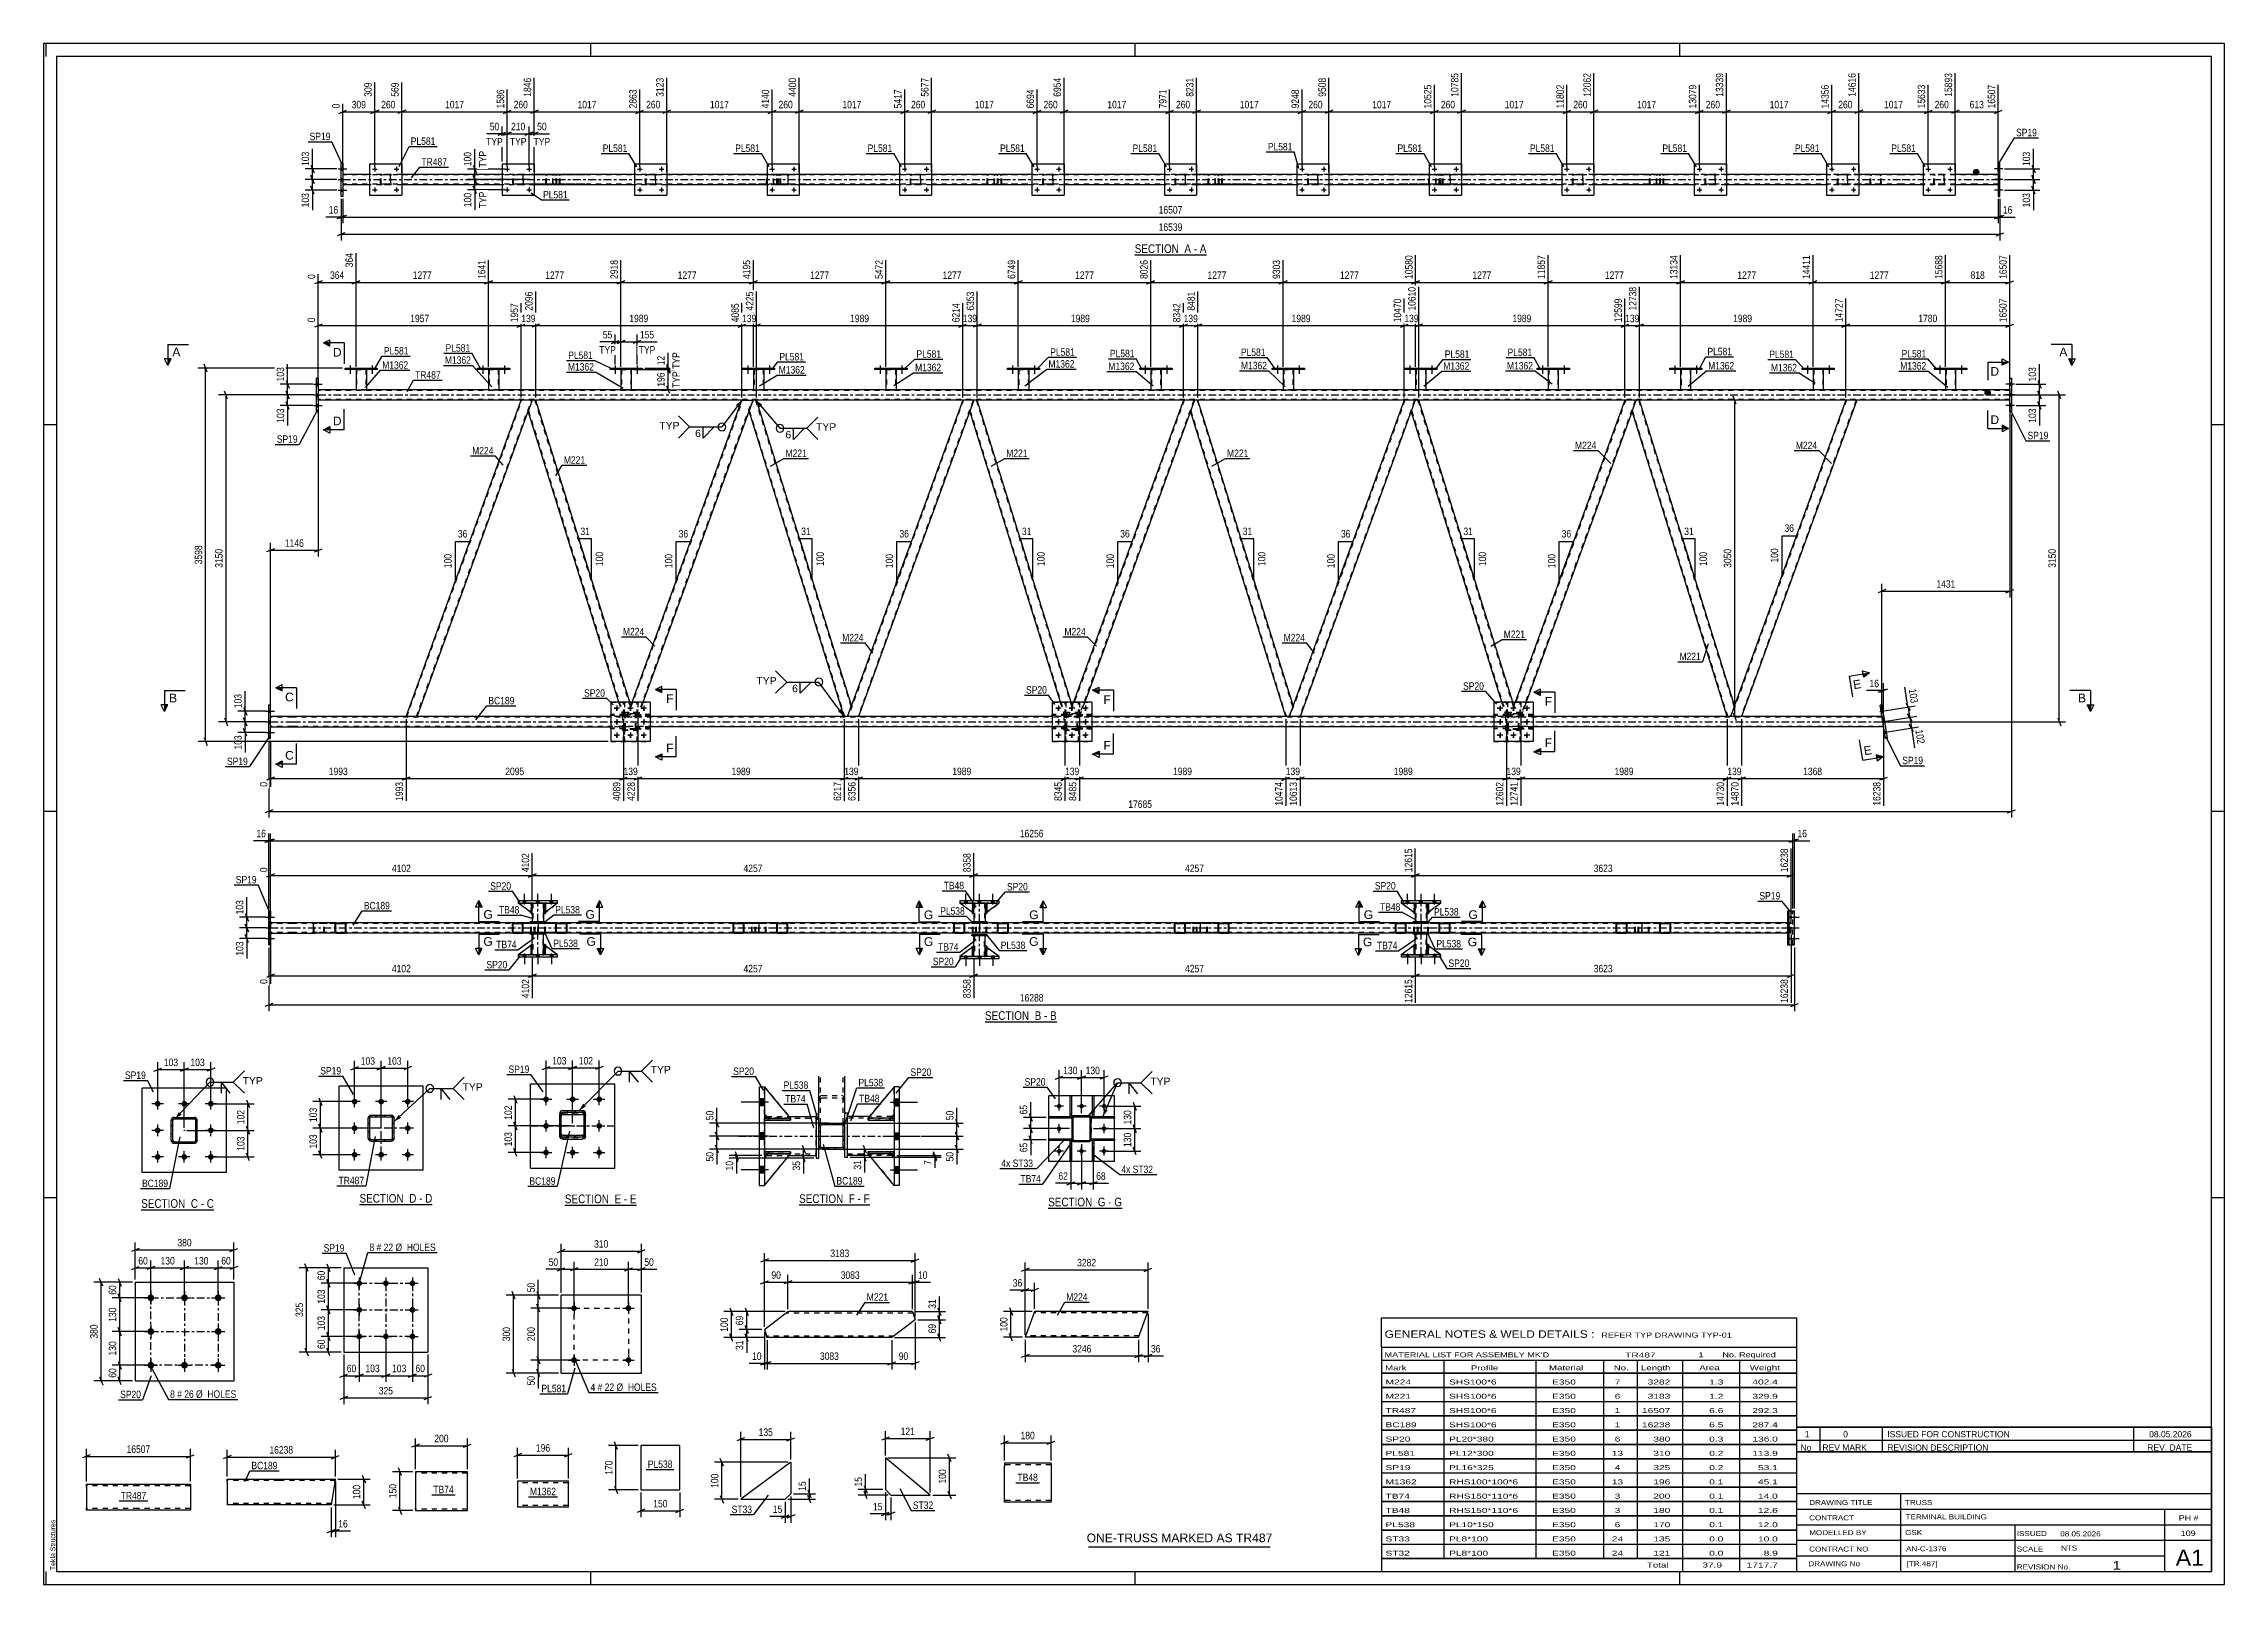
# Paper-space layout 'Layout1' of a CAD drawing. Header units: millimetres. Extents: x 0 to 841, y 0 to 594.
# The model-space entities are those that its viewports show. They can reach past a viewport. Long polylines and large blocks are cut down to what shows.
import ezdxf

# ---------------------------------------------------------------- set-up
doc = ezdxf.new("R2010")
doc.units = ezdxf.units.MM
doc.linetypes.add('DXK_LINE_DOT2', pattern=[3.9198, 1.9599, -1.9599])
doc.linetypes.add('DXK_LINE_DOT3', pattern=[5.9187, 2.979, -0.9799, 0.9799, -0.9799])
doc.layers.add('Viewport layer', color=7, linetype='Continuous', plot=False)
doc.styles.add('Arial', font='ARIAL.TTF', dxfattribs={"height": 0.2})
doc.styles.add('Arial Narrow', font='ARIALN.TTF', dxfattribs={"height": 0.2})

# ---------------------------------------------------------------- blocks, each defined once
blk = doc.blocks.new('Unknown-318894806-1133')
at = {"color": 5, "linetype": 'Continuous'}
for p, q in [((841, 594), (0, 594)), ((0, 594), (0, 0)), ((1, 589), (1, 594)), ((836, 589), (5, 589)), ((5, 589), (5, 5)), ((211, 589), (211, 594)), ((421, 589), (421, 594)), ((631, 589), (631, 594)), ((836, 5), (836, 589)), ((841, 0), (841, 594)), ((5, 447), (0, 447)), ((841, 447), (836, 447)), ((5, 298), (0, 298)), ((841, 298), (836, 298)), ((5, 149), (0, 149)), ((841, 149), (836, 149)), ((0, 0), (841, 0)), ((1, 0), (1, 5)), ((5, 5), (836, 5)), ((211, 0), (211, 5)), ((421, 0), (421, 5)), ((631, 0), (631, 5))]:
    blk.add_line(p, q, dxfattribs=at)
at = {"color": 174, "linetype": 'Continuous', "style": 'Arial'}
blk.add_text('Tekla Structures', height=1.9102, rotation=90, dxfattribs=at).set_placement((4.5, 5.5))
blk = doc.blocks.new('Unknown-318894806-11 - 4784')
at = {"color": 6, "linetype": 'Continuous'}
blk.add_line((420.78, 512.52), (448.43, 512.52), dxfattribs=at)
at = {"color": 0, "linetype": 'Continuous'}
blk.add_wipeout([(438.89, 513.27), (438.89, 516.77), (420.78, 516.77), (420.78, 513.27)], dxfattribs=at)
blk.add_wipeout([(442.5, 513.27), (442.5, 516.77), (439.94, 516.77), (439.94, 513.27)], dxfattribs=at)
at = {"color": 7, "linetype": 'Continuous', "style": 'Arial Narrow'}
blk.add_text('SECTION ', height=3.34, dxfattribs=at).set_placement((420.78, 513.27))
at = {"color": 0, "linetype": 'Continuous'}
blk.add_wipeout([(444.82, 513.27), (444.82, 516.77), (443.55, 516.77), (443.55, 513.27)], dxfattribs=at)
blk.add_wipeout([(448.43, 513.27), (448.43, 516.77), (445.87, 516.77), (445.87, 513.27)], dxfattribs=at)
at = {"color": 7, "linetype": 'Continuous', "style": 'Arial Narrow'}
for s, p in [('A', (439.94, 513.27)), ('-', (443.55, 513.27)), ('A', (445.87, 513.27))]:
    blk.add_text(s, height=3.34, dxfattribs=at).set_placement(p)
blk = doc.blocks.new('Unknown-318894806-12 - 2738')
at = {"color": 6, "linetype": 'Continuous'}
blk.add_line((363.04, 216.87), (390.69, 216.87), dxfattribs=at)
at = {"color": 0, "linetype": 'Continuous'}
blk.add_wipeout([(381.15, 217.62), (381.15, 221.12), (363.04, 221.12), (363.04, 217.62)], dxfattribs=at)
blk.add_wipeout([(384.76, 217.62), (384.76, 221.12), (382.2, 221.12), (382.2, 217.62)], dxfattribs=at)
at = {"color": 7, "linetype": 'Continuous', "style": 'Arial Narrow'}
blk.add_text('SECTION ', height=3.34, dxfattribs=at).set_placement((363.04, 217.62))
at = {"color": 0, "linetype": 'Continuous'}
blk.add_wipeout([(387.08, 217.62), (387.08, 221.12), (385.81, 221.12), (385.81, 217.62)], dxfattribs=at)
blk.add_wipeout([(390.69, 217.62), (390.69, 221.12), (388.13, 221.12), (388.13, 217.62)], dxfattribs=at)
at = {"color": 7, "linetype": 'Continuous', "style": 'Arial Narrow'}
for s, p in [('B', (382.2, 217.62)), ('-', (385.81, 217.62)), ('B', (388.13, 217.62))]:
    blk.add_text(s, height=3.34, dxfattribs=at).set_placement(p)
blk = doc.blocks.new('Unknown-318894806-13 - 1370')
at = {"color": 6, "linetype": 'Continuous'}
blk.add_line((37.62, 144.41), (65.69, 144.41), dxfattribs=at)
at = {"color": 0, "linetype": 'Continuous'}
blk.add_wipeout([(55.73, 145.16), (55.73, 148.66), (37.62, 148.66), (37.62, 145.16)], dxfattribs=at)
blk.add_wipeout([(59.54, 145.16), (59.54, 148.66), (56.78, 148.66), (56.78, 145.16)], dxfattribs=at)
at = {"color": 7, "linetype": 'Continuous', "style": 'Arial Narrow'}
blk.add_text('SECTION ', height=3.34, dxfattribs=at).set_placement((37.62, 145.16))
at = {"color": 0, "linetype": 'Continuous'}
blk.add_wipeout([(61.87, 145.16), (61.87, 148.66), (60.59, 148.66), (60.59, 145.16)], dxfattribs=at)
blk.add_wipeout([(65.69, 145.16), (65.69, 148.66), (62.92, 148.66), (62.92, 145.16)], dxfattribs=at)
at = {"color": 7, "linetype": 'Continuous', "style": 'Arial Narrow'}
for s, p in [('C', (56.78, 145.16)), ('-', (60.59, 145.16)), ('C', (62.92, 145.16))]:
    blk.add_text(s, height=3.34, dxfattribs=at).set_placement(p)
blk = doc.blocks.new('Unknown-318894806-14 - 6316')
at = {"color": 6, "linetype": 'Continuous'}
blk.add_line((121.82, 146.42), (149.89, 146.42), dxfattribs=at)
at = {"color": 0, "linetype": 'Continuous'}
blk.add_wipeout([(139.93, 147.17), (139.93, 150.67), (121.82, 150.67), (121.82, 147.17)], dxfattribs=at)
blk.add_wipeout([(143.75, 147.17), (143.75, 150.67), (140.98, 150.67), (140.98, 147.17)], dxfattribs=at)
at = {"color": 7, "linetype": 'Continuous', "style": 'Arial Narrow'}
blk.add_text('SECTION ', height=3.34, dxfattribs=at).set_placement((121.82, 147.17))
at = {"color": 0, "linetype": 'Continuous'}
blk.add_wipeout([(146.07, 147.17), (146.07, 150.67), (144.8, 150.67), (144.8, 147.17)], dxfattribs=at)
blk.add_wipeout([(149.89, 147.17), (149.89, 150.67), (147.12, 150.67), (147.12, 147.17)], dxfattribs=at)
at = {"color": 7, "linetype": 'Continuous', "style": 'Arial Narrow'}
for s, p in [('D', (140.98, 147.17)), ('-', (144.8, 147.17)), ('D', (147.12, 147.17))]:
    blk.add_text(s, height=3.34, dxfattribs=at).set_placement(p)
blk = doc.blocks.new('Unknown-318894806-15 - 6559')
at = {"color": 6, "linetype": 'Continuous'}
blk.add_line((291.36, 146.29), (318.57, 146.29), dxfattribs=at)
at = {"color": 0, "linetype": 'Continuous'}
blk.add_wipeout([(309.46, 147.04), (309.46, 150.54), (291.36, 150.54), (291.36, 147.04)], dxfattribs=at)
blk.add_wipeout([(312.86, 147.04), (312.86, 150.54), (310.51, 150.54), (310.51, 147.04)], dxfattribs=at)
at = {"color": 7, "linetype": 'Continuous', "style": 'Arial Narrow'}
blk.add_text('SECTION ', height=3.34, dxfattribs=at).set_placement((291.36, 147.04))
at = {"color": 0, "linetype": 'Continuous'}
blk.add_wipeout([(315.18, 147.04), (315.18, 150.54), (313.91, 150.54), (313.91, 147.04)], dxfattribs=at)
blk.add_wipeout([(318.57, 147.04), (318.57, 150.54), (316.23, 150.54), (316.23, 147.04)], dxfattribs=at)
at = {"color": 7, "linetype": 'Continuous', "style": 'Arial Narrow'}
for s, p in [('F', (310.51, 147.04)), ('-', (313.91, 147.04)), ('F', (316.23, 147.04))]:
    blk.add_text(s, height=3.34, dxfattribs=at).set_placement(p)
blk = doc.blocks.new('Unknown-318894806-16 - 10631')
at = {"color": 6, "linetype": 'Continuous'}
blk.add_line((201.01, 146.21), (228.66, 146.21), dxfattribs=at)
at = {"color": 0, "linetype": 'Continuous'}
blk.add_wipeout([(219.12, 146.96), (219.12, 150.46), (201.01, 150.46), (201.01, 146.96)], dxfattribs=at)
blk.add_wipeout([(222.73, 146.96), (222.73, 150.46), (220.17, 150.46), (220.17, 146.96)], dxfattribs=at)
at = {"color": 7, "linetype": 'Continuous', "style": 'Arial Narrow'}
blk.add_text('SECTION ', height=3.34, dxfattribs=at).set_placement((201.01, 146.96))
at = {"color": 0, "linetype": 'Continuous'}
blk.add_wipeout([(225.05, 146.96), (225.05, 150.46), (223.78, 150.46), (223.78, 146.96)], dxfattribs=at)
blk.add_wipeout([(228.66, 146.96), (228.66, 150.46), (226.1, 150.46), (226.1, 146.96)], dxfattribs=at)
at = {"color": 7, "linetype": 'Continuous', "style": 'Arial Narrow'}
for s, p in [('E', (220.17, 146.96)), ('-', (223.78, 146.96)), ('E', (226.1, 146.96))]:
    blk.add_text(s, height=3.34, dxfattribs=at).set_placement(p)
blk = doc.blocks.new('Unknown-318894806-17 - 2384')
at = {"color": 6, "linetype": 'Continuous'}
blk.add_line((387.39, 144.99), (415.89, 144.99), dxfattribs=at)
at = {"color": 0, "linetype": 'Continuous'}
blk.add_wipeout([(405.5, 145.74), (405.5, 149.24), (387.39, 149.24), (387.39, 145.74)], dxfattribs=at)
blk.add_wipeout([(409.53, 145.74), (409.53, 149.24), (406.55, 149.24), (406.55, 145.74)], dxfattribs=at)
at = {"color": 7, "linetype": 'Continuous', "style": 'Arial Narrow'}
blk.add_text('SECTION ', height=3.34, dxfattribs=at).set_placement((387.39, 145.74))
at = {"color": 0, "linetype": 'Continuous'}
blk.add_wipeout([(411.86, 145.74), (411.86, 149.24), (410.58, 149.24), (410.58, 145.74)], dxfattribs=at)
blk.add_wipeout([(415.89, 145.74), (415.89, 149.24), (412.91, 149.24), (412.91, 145.74)], dxfattribs=at)
at = {"color": 7, "linetype": 'Continuous', "style": 'Arial Narrow'}
for s, p in [('G', (406.55, 145.74)), ('-', (410.58, 145.74)), ('G', (412.91, 145.74))]:
    blk.add_text(s, height=3.34, dxfattribs=at).set_placement(p)
blk = doc.blocks.new('Bolt-318894806-2015 - 1953')
at = {"linetype": 'Continuous'}
for points in [[(41.34, 111.78, -1), (41.34, 109.18, -1)], [(54.34, 111.78, -1), (54.34, 109.18, -1)], [(67.34, 111.78, -1), (67.34, 109.18, -1)], [(41.34, 98.78, -1), (41.34, 96.18, -1)], [(67.34, 98.78, -1), (67.34, 96.18, -1)], [(41.34, 85.78, -1), (41.34, 83.18, -1)], [(54.34, 85.78, -1), (54.34, 83.18, -1)], [(67.34, 85.78, -1), (67.34, 83.18, -1)]]:
    blk.add_hatch(color=1, dxfattribs=at).paths.add_polyline_path(points)
at = {"color": 1, "linetype": 'Continuous'}
for p, q in [((38.74, 110.48), (43.94, 110.48)), ((41.34, 113.08), (41.34, 107.88)), ((51.74, 110.48), (56.94, 110.48)), ((54.34, 113.08), (54.34, 107.88)), ((64.74, 110.48), (69.94, 110.48)), ((67.34, 113.08), (67.34, 107.88)), ((38.74, 97.48), (43.94, 97.48)), ((41.34, 100.08), (41.34, 94.88)), ((64.74, 97.48), (69.94, 97.48)), ((67.34, 100.08), (67.34, 94.88)), ((38.74, 84.48), (43.94, 84.48)), ((41.34, 87.08), (41.34, 81.88)), ((51.74, 84.48), (56.94, 84.48)), ((54.34, 87.08), (54.34, 81.88)), ((64.74, 84.48), (69.94, 84.48)), ((67.34, 87.08), (67.34, 81.88))]:
    blk.add_line(p, q, dxfattribs=at)
blk = doc.blocks.new('Part-318894806-2030 - 1953')
at = {"color": 2, "linetype": 'Continuous'}
for p, q in [((35.34, 116.48), (35.34, 78.48)), ((35.34, 116.48), (73.34, 116.48)), ((73.34, 116.48), (73.34, 78.48)), ((35.34, 78.48), (73.34, 78.48))]:
    blk.add_line(p, q, dxfattribs=at)
blk = doc.blocks.new('Part-318894806-11173 - 11172')
at = {"color": 2, "linetype": 'Continuous'}
for p, q in [((70.79, 39.4), (70.79, 40.6)), ((70.79, 40.6), (90.79, 40.6)), ((70.79, 39.4), (70.79, 30.6)), ((90.89, 40.6), (112.51, 40.6)), ((112.31, 39.4), (110.89, 30.6)), ((112.49, 40.51), (112.31, 39.4)), ((112.51, 40.6), (112.49, 40.51)), ((90.79, 30.6), (70.79, 30.6)), ((110.89, 30.6), (90.89, 30.6))]:
    blk.add_line(p, q, dxfattribs=at)
at = {"color": 7, "linetype": 'DXK_LINE_DOT2'}
for p, q in [((90.79, 40), (70.79, 40)), ((112.41, 40), (90.89, 40)), ((112.31, 39.4), (112.45, 40.25)), ((90.79, 31.2), (70.79, 31.2)), ((110.99, 31.2), (90.89, 31.2))]:
    blk.add_line(p, q, dxfattribs=at)
blk = doc.blocks.new('Part-318894806-4805 - 4784')
at = {"color": 7, "linetype": 'DXK_LINE_DOT2'}
for p, q in [((537.92, 543.6), (522.93, 543.6)), ((537.92, 543.36), (522.93, 543.36)), ((537.92, 539.84), (522.93, 539.84)), ((537.92, 539.6), (522.93, 539.6)), ((534.21, 543.29), (534.18, 543.12)), ((534.18, 540.08), (534.18, 543.12)), ((534.18, 540.08), (534.21, 539.9)), ((534.21, 543.3), (534.21, 543.29)), ((534.43, 543.12), (534.45, 543.21)), ((534.43, 540.08), (534.43, 543.12)), ((534.45, 539.99), (534.43, 540.08)), ((534.45, 543.21), (534.51, 543.29)), ((534.51, 539.91), (534.45, 539.99)), ((534.69, 543.6), (534.49, 543.56)), ((534.49, 539.64), (534.69, 539.6)), ((534.51, 543.29), (534.59, 543.34)), ((534.59, 539.86), (534.51, 539.91)), ((534.59, 543.34), (534.69, 543.36)), ((534.69, 539.84), (534.59, 539.86)), ((538.12, 543.56), (537.92, 543.6)), ((537.92, 543.36), (538.02, 543.34)), ((538.02, 539.86), (537.92, 539.84)), ((537.92, 539.6), (538.12, 539.64)), ((538.02, 543.34), (538.1, 543.29)), ((538.1, 539.91), (538.02, 539.86)), ((538.1, 543.29), (538.16, 543.21)), ((538.16, 539.99), (538.1, 539.91)), ((538.16, 543.21), (538.18, 543.12)), ((538.18, 540.08), (538.16, 539.99)), ((538.18, 540.08), (538.18, 543.12)), ((538.43, 543.12), (538.39, 543.3)), ((538.39, 539.9), (538.43, 540.08)), ((538.43, 540.08), (538.43, 543.12))]:
    blk.add_line(p, q, dxfattribs=at)
for centre, start, end in [((534.67, 543.1), 110.75831, 155.68004), ((534.67, 540.1), 204.31996, 249.24168), ((537.94, 543.1), 24.31996, 69.24168), ((537.94, 540.1), 290.75831, 335.68004)]:
    blk.add_arc(centre, 0.496, start, end, dxfattribs=at)
blk = doc.blocks.new('Bolt-318894806-4934 - 4784')
at = {"linetype": 'Continuous'}
for points in [[(179.25, 545.6, -1), (178.37, 545.6, -1)], [(187.65, 545.6, -1), (186.77, 545.6, -1)]]:
    blk.add_hatch(color=1, dxfattribs=at).paths.add_polyline_path(points)
at = {"color": 1, "linetype": 'Continuous'}
for p, q in [((177.93, 545.6), (179.69, 545.6)), ((178.81, 546.48), (178.81, 544.72)), ((186.33, 545.6), (188.09, 545.6)), ((187.21, 546.48), (187.21, 544.72))]:
    blk.add_line(p, q, dxfattribs=at)
blk = doc.blocks.new('Part-318894806-4813 - 4784')
at = {"color": 7, "linetype": 'DXK_LINE_DOT2'}
for p, q in [((708.19, 543.6), (693.2, 543.6)), ((708.19, 543.36), (693.2, 543.36)), ((708.19, 539.84), (693.2, 539.84)), ((708.19, 539.6), (693.2, 539.6)), ((704.48, 543.29), (704.44, 543.12)), ((704.44, 540.08), (704.44, 543.12)), ((704.44, 540.08), (704.48, 539.9)), ((704.48, 543.3), (704.48, 543.29)), ((704.7, 543.12), (704.72, 543.21)), ((704.7, 540.08), (704.7, 543.12)), ((704.72, 539.99), (704.7, 540.08)), ((704.72, 543.21), (704.77, 543.29)), ((704.77, 539.91), (704.72, 539.99)), ((704.95, 543.6), (704.76, 543.56)), ((704.76, 539.64), (704.95, 539.6)), ((704.77, 543.29), (704.86, 543.34)), ((704.86, 539.86), (704.77, 539.91)), ((704.86, 543.34), (704.95, 543.36)), ((704.95, 539.84), (704.86, 539.86)), ((708.39, 543.56), (708.19, 543.6)), ((708.19, 543.36), (708.29, 543.34)), ((708.29, 539.86), (708.19, 539.84)), ((708.19, 539.6), (708.39, 539.64)), ((708.29, 543.34), (708.37, 543.29)), ((708.37, 539.91), (708.29, 539.86)), ((708.37, 543.29), (708.43, 543.21)), ((708.43, 539.99), (708.37, 539.91)), ((708.43, 543.21), (708.45, 543.12)), ((708.45, 540.08), (708.43, 539.99)), ((708.45, 540.08), (708.45, 543.12)), ((708.66, 543.29), (708.66, 543.3)), ((708.7, 543.12), (708.66, 543.29)), ((708.66, 539.9), (708.7, 540.08)), ((708.7, 540.08), (708.7, 543.12))]:
    blk.add_line(p, q, dxfattribs=at)
for centre, start, end in [((704.94, 543.1), 110.75827, 155.67999), ((704.94, 540.1), 204.32001, 249.24173), ((708.21, 543.1), 24.32001, 69.24173), ((708.21, 540.1), 290.75827, 335.67999)]:
    blk.add_arc(centre, 0.496, start, end, dxfattribs=at)
blk = doc.blocks.new('Part-318894806-4800 - 4784')
at = {"color": 2, "linetype": 'Continuous'}
for p, q in [((754.46, 548.1), (753.82, 548.1)), ((753.82, 548.1), (753.82, 535.1)), ((754.46, 535.1), (754.46, 548.1)), ((753.82, 535.1), (754.46, 535.1))]:
    blk.add_line(p, q, dxfattribs=at)
blk = doc.blocks.new('Part-318894806-4856 - 4784')
at = {"color": 2, "linetype": 'Continuous'}
for p, q in [((534.38, 547.6), (534.38, 535.6)), ((534.38, 547.6), (546.78, 547.6)), ((546.78, 547.6), (546.78, 535.6)), ((534.38, 535.6), (546.78, 535.6))]:
    blk.add_line(p, q, dxfattribs=at)
blk = doc.blocks.new('Part-318894806-4792 - 4784')
at = {"color": 7, "linetype": 'DXK_LINE_DOT2'}
for p, q in [((536.91, 543.3), (536.89, 543.12)), ((536.89, 540.08), (536.89, 543.12)), ((536.89, 540.08), (536.91, 539.9)), ((536.96, 543.46), (536.91, 543.3)), ((536.91, 539.9), (536.96, 539.74)), ((537.05, 543.56), (536.96, 543.46)), ((536.96, 539.74), (537.05, 539.64)), ((537.02, 543.12), (537.03, 543.21)), ((537.02, 540.08), (537.02, 543.12)), ((537.03, 539.99), (537.02, 540.08)), ((537.03, 543.21), (537.06, 543.29)), ((537.06, 539.91), (537.03, 539.99)), ((537.16, 543.6), (537.05, 543.56)), ((537.05, 539.64), (537.16, 539.6)), ((537.06, 543.29), (537.1, 543.34)), ((537.1, 539.86), (537.06, 539.91)), ((537.1, 543.34), (537.16, 543.36)), ((537.16, 539.84), (537.1, 539.86)), ((549.31, 543.6), (537.16, 543.6)), ((549.31, 543.36), (537.16, 543.36)), ((549.31, 539.84), (537.16, 539.84)), ((549.31, 539.6), (537.16, 539.6)), ((538.43, 543.36), (538.43, 543.6)), ((538.43, 539.6), (538.43, 539.84)), ((539.44, 543.56), (539.25, 543.6)), ((539.25, 543.36), (539.34, 543.34)), ((539.34, 539.86), (539.25, 539.84)), ((539.25, 539.6), (539.44, 539.64)), ((539.34, 543.34), (539.43, 543.29)), ((539.43, 539.91), (539.34, 539.86)), ((539.43, 543.29), (539.48, 543.21)), ((539.48, 539.99), (539.43, 539.91)), ((539.48, 543.21), (539.5, 543.12)), ((539.5, 540.08), (539.48, 539.99)), ((539.5, 540.08), (539.5, 543.12)), ((539.75, 543.12), (539.71, 543.3)), ((539.71, 539.9), (539.75, 540.08)), ((539.75, 540.08), (539.75, 543.12))]:
    blk.add_line(p, q, dxfattribs=at)
for centre, start, end in [((539.26, 543.11), 23.84941, 68.8059), ((539.26, 540.1), 291.1941, 336.15059)]:
    blk.add_arc(centre, 0.492, start, end, dxfattribs=at)
blk = doc.blocks.new('Part-318894806-4793 - 4784')
at = {"color": 7, "linetype": 'DXK_LINE_DOT2'}
for p, q in [((622.04, 543.3), (622.02, 543.12)), ((622.02, 540.08), (622.02, 543.12)), ((622.02, 540.08), (622.04, 539.9)), ((622.1, 543.46), (622.04, 543.3)), ((622.04, 539.9), (622.1, 539.74)), ((622.19, 543.56), (622.1, 543.46)), ((622.1, 539.74), (622.19, 539.64)), ((622.15, 543.12), (622.16, 543.21)), ((622.15, 540.08), (622.15, 543.12)), ((622.16, 539.99), (622.15, 540.08)), ((622.16, 543.21), (622.19, 543.29)), ((622.19, 539.91), (622.16, 539.99)), ((622.29, 543.6), (622.19, 543.56)), ((622.19, 543.29), (622.24, 543.34)), ((622.24, 539.86), (622.19, 539.91)), ((622.19, 539.64), (622.29, 539.6)), ((622.24, 543.34), (622.29, 543.36)), ((622.29, 539.84), (622.24, 539.86)), ((634.45, 543.6), (622.29, 543.6)), ((634.45, 543.36), (622.29, 543.36)), ((634.45, 539.84), (622.29, 539.84)), ((634.45, 539.6), (622.29, 539.6)), ((623.57, 543.36), (623.57, 543.6)), ((623.57, 539.6), (623.57, 539.84)), ((624.57, 543.56), (624.38, 543.6)), ((624.38, 543.36), (624.48, 543.34)), ((624.48, 539.86), (624.38, 539.84)), ((624.38, 539.6), (624.57, 539.64)), ((624.48, 543.34), (624.56, 543.29)), ((624.56, 539.91), (624.48, 539.86)), ((624.56, 543.29), (624.61, 543.21)), ((624.61, 539.99), (624.56, 539.91)), ((624.61, 543.21), (624.63, 543.12)), ((624.63, 540.08), (624.61, 539.99)), ((624.63, 540.08), (624.63, 543.12)), ((624.85, 543.29), (624.85, 543.3)), ((624.88, 543.12), (624.85, 543.29)), ((624.85, 539.9), (624.88, 540.08)), ((624.88, 540.08), (624.88, 543.12))]:
    blk.add_line(p, q, dxfattribs=at)
for centre, start, end in [((624.4, 543.11), 23.84945, 68.80594), ((624.4, 540.1), 291.19406, 336.15055)]:
    blk.add_arc(centre, 0.492, start, end, dxfattribs=at)
blk = doc.blocks.new('Bolt-318894806-4914 - 4784')
at = {"linetype": 'Continuous'}
for points in [[(434.66, 545.6, -1), (433.78, 545.6, -1)], [(443.06, 545.6, -1), (442.18, 545.6, -1)]]:
    blk.add_hatch(color=1, dxfattribs=at).paths.add_polyline_path(points)
at = {"color": 1, "linetype": 'Continuous'}
for p, q in [((433.34, 545.6), (435.1, 545.6)), ((434.22, 546.48), (434.22, 544.72)), ((441.74, 545.6), (443.5, 545.6)), ((442.62, 546.48), (442.62, 544.72))]:
    blk.add_line(p, q, dxfattribs=at)
blk = doc.blocks.new('Part-318894806-4857 - 4784')
at = {"color": 7, "linetype": 'DXK_LINE_DOT2'}
for p, q in [((589.66, 543.12), (589.7, 543.3)), ((589.7, 543.3), (589.66, 543.12)), ((589.66, 540.08), (589.66, 543.12)), ((589.7, 539.9), (589.66, 540.08)), ((589.66, 540.08), (589.7, 539.9)), ((589.9, 543.12), (589.92, 543.21)), ((589.9, 540.08), (589.9, 543.12)), ((589.92, 539.99), (589.9, 540.08)), ((589.92, 543.21), (589.97, 543.29)), ((589.97, 539.91), (589.92, 539.99)), ((589.96, 543.56), (590.14, 543.6)), ((590.14, 543.6), (589.96, 543.56)), ((590.14, 539.6), (589.96, 539.64)), ((589.96, 539.64), (590.14, 539.6)), ((589.97, 543.29), (590.05, 543.34)), ((590.05, 539.86), (589.97, 539.91)), ((590.05, 543.34), (590.14, 543.36)), ((590.14, 539.84), (590.05, 539.86)), ((593.18, 543.6), (590.14, 543.6)), ((593.18, 543.36), (590.14, 543.36)), ((593.18, 539.84), (590.14, 539.84)), ((593.18, 539.6), (590.14, 539.6)), ((593.18, 543.6), (593.36, 543.56)), ((593.36, 543.56), (593.18, 543.6)), ((593.18, 543.36), (593.27, 543.34)), ((593.27, 539.86), (593.18, 539.84)), ((593.36, 539.64), (593.18, 539.6)), ((593.18, 539.6), (593.36, 539.64)), ((593.27, 543.34), (593.35, 543.29)), ((593.35, 539.91), (593.27, 539.86)), ((593.35, 543.29), (593.4, 543.21)), ((593.4, 539.99), (593.35, 539.91)), ((593.4, 543.21), (593.42, 543.12)), ((593.42, 540.08), (593.4, 539.99)), ((593.42, 543.12), (593.42, 540.08)), ((593.62, 543.3), (593.66, 543.12)), ((593.66, 543.12), (593.62, 543.3)), ((593.66, 540.08), (593.62, 539.9)), ((593.62, 539.9), (593.66, 540.08)), ((593.66, 540.08), (593.66, 543.12))]:
    blk.add_line(p, q, dxfattribs=at)
at = {"color": 7, "linetype": 'DXK_LINE_DOT3'}
blk.add_line((591.66, 541.6), (591.66, 541.6), dxfattribs=at)
at = {"color": 7, "linetype": 'DXK_LINE_DOT2'}
for centre, start, end in [((590.14, 543.12), 112.5, 157.5), ((590.14, 543.12), 112.5, 157.5), ((590.14, 540.08), 202.5, 247.5), ((590.14, 540.08), 202.5, 247.5), ((593.18, 543.12), 22.5, 67.5), ((593.18, 543.12), 22.5, 67.5), ((593.18, 540.08), 292.5, 337.5), ((593.18, 540.08), 292.5, 337.5)]:
    blk.add_arc(centre, 0.48, start, end, dxfattribs=at)
blk = doc.blocks.new('Part-318894806-4804 - 4784')
at = {"color": 7, "linetype": 'DXK_LINE_DOT2'}
for p, q in [((452.79, 543.6), (437.8, 543.6)), ((452.79, 543.36), (437.8, 543.36)), ((452.79, 539.84), (437.8, 539.84)), ((452.79, 539.6), (437.8, 539.6)), ((449.08, 543.29), (449.04, 543.12)), ((449.04, 540.08), (449.04, 543.12)), ((449.04, 540.08), (449.08, 539.9)), ((449.08, 543.3), (449.08, 543.29)), ((449.3, 543.12), (449.32, 543.21)), ((449.3, 540.08), (449.3, 543.12)), ((449.32, 539.99), (449.3, 540.08)), ((449.32, 543.21), (449.37, 543.29)), ((449.37, 539.91), (449.32, 539.99)), ((449.55, 543.6), (449.36, 543.56)), ((449.36, 539.64), (449.55, 539.6)), ((449.37, 543.29), (449.45, 543.34)), ((449.45, 539.86), (449.37, 539.91)), ((449.45, 543.34), (449.55, 543.36)), ((449.55, 539.84), (449.45, 539.86)), ((452.98, 543.56), (452.79, 543.6)), ((452.79, 543.36), (452.88, 543.34)), ((452.88, 539.86), (452.79, 539.84)), ((452.79, 539.6), (452.98, 539.64)), ((452.88, 543.34), (452.97, 543.29)), ((452.97, 539.91), (452.88, 539.86)), ((452.97, 543.29), (453.02, 543.21)), ((453.02, 539.99), (452.97, 539.91)), ((453.02, 543.21), (453.04, 543.12)), ((453.04, 540.08), (453.02, 539.99)), ((453.04, 540.08), (453.04, 543.12)), ((453.26, 543.29), (453.26, 543.3)), ((453.3, 543.12), (453.26, 543.29)), ((453.26, 539.9), (453.3, 540.08)), ((453.3, 540.08), (453.3, 543.12))]:
    blk.add_line(p, q, dxfattribs=at)
for centre, start, end in [((449.53, 543.1), 110.75831, 155.68004), ((449.53, 540.1), 204.31996, 249.24168), ((452.81, 543.1), 24.31996, 69.24168), ((452.81, 540.1), 290.75831, 335.68004)]:
    blk.add_arc(centre, 0.496, start, end, dxfattribs=at)
blk = doc.blocks.new('Part-318894806-4802 - 4784')
at = {"color": 7, "linetype": 'DXK_LINE_DOT2'}
for p, q in [((282.52, 543.6), (267.53, 543.6)), ((282.52, 543.36), (267.53, 543.36)), ((282.52, 539.84), (267.53, 539.84)), ((282.52, 539.6), (267.53, 539.6)), ((278.81, 543.29), (278.77, 543.12)), ((278.77, 540.08), (278.77, 543.12)), ((278.77, 540.08), (278.81, 539.9)), ((278.81, 543.3), (278.81, 543.29)), ((279.03, 543.12), (279.05, 543.21)), ((279.03, 540.08), (279.03, 543.12)), ((279.05, 539.99), (279.03, 540.08)), ((279.05, 543.21), (279.1, 543.29)), ((279.1, 539.91), (279.05, 539.99)), ((279.28, 543.6), (279.09, 543.56)), ((279.09, 539.64), (279.28, 539.6)), ((279.1, 543.29), (279.19, 543.34)), ((279.19, 539.86), (279.1, 539.91)), ((279.19, 543.34), (279.28, 543.36)), ((279.28, 539.84), (279.19, 539.86)), ((282.71, 543.56), (282.52, 543.6)), ((282.52, 543.36), (282.62, 543.34)), ((282.62, 539.86), (282.52, 539.84)), ((282.52, 539.6), (282.71, 539.64)), ((282.62, 543.34), (282.7, 543.29)), ((282.7, 539.91), (282.62, 539.86)), ((282.7, 543.29), (282.75, 543.21)), ((282.75, 539.99), (282.7, 539.91)), ((282.75, 543.21), (282.77, 543.12)), ((282.77, 540.08), (282.75, 539.99)), ((282.77, 540.08), (282.77, 543.12)), ((283.03, 543.12), (282.99, 543.3)), ((282.99, 539.9), (283.03, 540.08)), ((283.03, 540.08), (283.03, 543.12))]:
    blk.add_line(p, q, dxfattribs=at)
for centre, start, end in [((279.26, 543.1), 110.75831, 155.68004), ((279.26, 540.1), 204.31996, 249.24168), ((282.54, 543.1), 24.31996, 69.24168), ((282.54, 540.1), 290.75831, 335.68004)]:
    blk.add_arc(centre, 0.496, start, end, dxfattribs=at)
blk = doc.blocks.new('Part-318894806-4868 - 4784')
at = {"color": 2, "linetype": 'Continuous'}
for p, q in [((724.8, 547.6), (724.8, 535.6)), ((724.8, 547.6), (737.2, 547.6)), ((737.2, 547.6), (737.2, 535.6)), ((724.8, 535.6), (737.2, 535.6))]:
    blk.add_line(p, q, dxfattribs=at)
blk = doc.blocks.new('Bolt-318894806-4932 - 4784')
at = {"linetype": 'Continuous'}
for points in [[(230.34, 545.6, -1), (229.46, 545.6, -1)], [(238.74, 545.6, -1), (237.86, 545.6, -1)]]:
    blk.add_hatch(color=1, dxfattribs=at).paths.add_polyline_path(points)
at = {"color": 1, "linetype": 'Continuous'}
for p, q in [((229.02, 545.6), (230.78, 545.6)), ((229.9, 546.48), (229.9, 544.72)), ((237.42, 545.6), (239.18, 545.6)), ((238.3, 546.48), (238.3, 544.72))]:
    blk.add_line(p, q, dxfattribs=at)
blk = doc.blocks.new('Part-318894806-4803 - 4784')
at = {"color": 7, "linetype": 'DXK_LINE_DOT2'}
for p, q in [((367.65, 543.6), (352.66, 543.6)), ((367.65, 543.36), (352.66, 543.36)), ((367.65, 539.84), (352.66, 539.84)), ((367.65, 539.6), (352.66, 539.6)), ((363.94, 543.29), (363.91, 543.12)), ((363.91, 540.08), (363.91, 543.12)), ((363.91, 540.08), (363.95, 539.9)), ((363.95, 543.3), (363.94, 543.29)), ((364.16, 543.12), (364.18, 543.21)), ((364.16, 540.08), (364.16, 543.12)), ((364.18, 539.99), (364.16, 540.08)), ((364.18, 543.21), (364.24, 543.29)), ((364.24, 539.91), (364.18, 539.99)), ((364.42, 543.6), (364.22, 543.56)), ((364.22, 539.64), (364.42, 539.6)), ((364.24, 543.29), (364.32, 543.34)), ((364.32, 539.86), (364.24, 539.91)), ((364.32, 543.34), (364.42, 543.36)), ((364.42, 539.84), (364.32, 539.86)), ((367.85, 543.56), (367.65, 543.6)), ((367.65, 543.36), (367.75, 543.34)), ((367.75, 539.86), (367.65, 539.84)), ((367.65, 539.6), (367.85, 539.64)), ((367.75, 543.34), (367.83, 543.29)), ((367.83, 539.91), (367.75, 539.86)), ((367.83, 543.29), (367.89, 543.21)), ((367.89, 539.99), (367.83, 539.91)), ((367.89, 543.21), (367.91, 543.12)), ((367.91, 540.08), (367.89, 539.99)), ((367.91, 540.08), (367.91, 543.12)), ((368.13, 543.29), (368.13, 543.3)), ((368.16, 543.12), (368.13, 543.29)), ((368.13, 539.9), (368.16, 540.08)), ((368.16, 540.08), (368.16, 543.12))]:
    blk.add_line(p, q, dxfattribs=at)
for centre, start, end in [((364.4, 543.1), 110.75827, 155.67999), ((364.4, 540.1), 204.32001, 249.24173), ((367.67, 543.1), 24.32001, 69.24173), ((367.67, 540.1), 290.75827, 335.67999)]:
    blk.add_arc(centre, 0.496, start, end, dxfattribs=at)
blk = doc.blocks.new('Part-318894806-4806 - 4784')
at = {"color": 7, "linetype": 'DXK_LINE_DOT2'}
for p, q in [((623.06, 543.6), (608.07, 543.6)), ((623.06, 543.36), (608.07, 543.36)), ((623.06, 539.84), (608.07, 539.84)), ((623.06, 539.6), (608.07, 539.6)), ((619.35, 543.29), (619.31, 543.12)), ((619.31, 540.08), (619.31, 543.12)), ((619.31, 540.08), (619.35, 539.9)), ((619.35, 543.3), (619.35, 543.29)), ((619.56, 543.12), (619.58, 543.21)), ((619.56, 540.08), (619.56, 543.12)), ((619.58, 539.99), (619.56, 540.08)), ((619.58, 543.21), (619.64, 543.29)), ((619.64, 539.91), (619.58, 539.99)), ((619.82, 543.6), (619.62, 543.56)), ((619.62, 539.64), (619.82, 539.6)), ((619.64, 543.29), (619.72, 543.34)), ((619.72, 539.86), (619.64, 539.91)), ((619.72, 543.34), (619.82, 543.36)), ((619.82, 539.84), (619.72, 539.86)), ((623.25, 543.56), (623.06, 543.6)), ((623.06, 543.36), (623.15, 543.34)), ((623.15, 539.86), (623.06, 539.84)), ((623.06, 539.6), (623.25, 539.64)), ((623.15, 543.34), (623.24, 543.29)), ((623.24, 539.91), (623.15, 539.86)), ((623.24, 543.29), (623.29, 543.21)), ((623.29, 539.99), (623.24, 539.91)), ((623.29, 543.21), (623.31, 543.12)), ((623.31, 540.08), (623.29, 539.99)), ((623.31, 540.08), (623.31, 543.12)), ((623.53, 543.29), (623.53, 543.3)), ((623.57, 543.12), (623.53, 543.29)), ((623.53, 539.9), (623.57, 540.08)), ((623.57, 540.08), (623.57, 543.12))]:
    blk.add_line(p, q, dxfattribs=at)
at = {"color": 7, "linetype": 'DXK_LINE_DOT3'}
blk.add_line((609.68, 541.6), (624.86, 541.6), dxfattribs=at)
at = {"color": 7, "linetype": 'DXK_LINE_DOT2'}
for centre, start, end in [((619.8, 543.1), 110.75831, 155.68004), ((619.8, 540.1), 204.31996, 249.24168), ((623.07, 543.1), 24.31996, 69.24168), ((623.07, 540.1), 290.75831, 335.68004)]:
    blk.add_arc(centre, 0.496, start, end, dxfattribs=at)
blk = doc.blocks.new('Part-318894806-4807 - 4784')
at = {"color": 7, "linetype": 'DXK_LINE_DOT2'}
for p, q in [((197.38, 543.6), (182.4, 543.6)), ((197.38, 543.36), (182.4, 543.36)), ((197.38, 539.84), (182.4, 539.84)), ((197.38, 539.6), (182.4, 539.6)), ((193.67, 543.29), (193.64, 543.12)), ((193.64, 540.08), (193.64, 543.12)), ((193.64, 540.08), (193.68, 539.9)), ((193.68, 543.3), (193.67, 543.29)), ((193.89, 543.12), (193.91, 543.21)), ((193.89, 540.08), (193.89, 543.12)), ((193.91, 539.99), (193.89, 540.08)), ((193.91, 543.21), (193.97, 543.29)), ((193.97, 539.91), (193.91, 539.99)), ((194.15, 543.6), (193.95, 543.56)), ((193.95, 539.64), (194.15, 539.6)), ((193.97, 543.29), (194.05, 543.34)), ((194.05, 539.86), (193.97, 539.91)), ((194.05, 543.34), (194.15, 543.36)), ((194.15, 539.84), (194.05, 539.86)), ((197.58, 543.56), (197.38, 543.6)), ((197.38, 543.36), (197.48, 543.34)), ((197.48, 539.86), (197.38, 539.84)), ((197.38, 539.6), (197.58, 539.64)), ((197.48, 543.34), (197.56, 543.29)), ((197.56, 539.91), (197.48, 539.86)), ((197.56, 543.29), (197.62, 543.21)), ((197.62, 539.99), (197.56, 539.91)), ((197.62, 543.21), (197.64, 543.12)), ((197.64, 540.08), (197.62, 539.99)), ((197.64, 540.08), (197.64, 543.12)), ((197.86, 543.29), (197.86, 543.3)), ((197.89, 543.12), (197.86, 543.29)), ((197.86, 539.9), (197.89, 540.08)), ((197.89, 540.08), (197.89, 543.12))]:
    blk.add_line(p, q, dxfattribs=at)
for centre, start, end in [((194.13, 543.1), 110.75836, 155.68009), ((194.13, 540.1), 204.31991, 249.24164), ((197.4, 543.1), 24.31991, 69.24164), ((197.4, 540.1), 290.75836, 335.68009)]:
    blk.add_arc(centre, 0.496, start, end, dxfattribs=at)
blk = doc.blocks.new('Part-318894806-4887 - 4784')
at = {"color": 7, "linetype": 'DXK_LINE_DOT2'}
for p, q in [((283.18, 543.12), (283.21, 543.3)), ((283.21, 543.3), (283.18, 543.12)), ((283.18, 540.08), (283.18, 543.12)), ((283.21, 539.9), (283.18, 540.08)), ((283.18, 540.08), (283.21, 539.9)), ((283.42, 543.12), (283.43, 543.21)), ((283.42, 540.08), (283.42, 543.12)), ((283.43, 539.99), (283.42, 540.08)), ((283.43, 543.21), (283.49, 543.29)), ((283.49, 539.91), (283.43, 539.99)), ((283.47, 543.56), (283.66, 543.6)), ((283.66, 543.6), (283.47, 543.56)), ((283.66, 539.6), (283.47, 539.64)), ((283.47, 539.64), (283.66, 539.6)), ((283.49, 543.29), (283.56, 543.34)), ((283.56, 539.86), (283.49, 539.91)), ((283.56, 543.34), (283.66, 543.36)), ((283.66, 539.84), (283.56, 539.86)), ((286.7, 543.6), (283.66, 543.6)), ((286.7, 543.36), (283.66, 543.36)), ((286.7, 539.84), (283.66, 539.84)), ((286.7, 539.6), (283.66, 539.6)), ((286.7, 543.6), (286.88, 543.56)), ((286.88, 543.56), (286.7, 543.6)), ((286.7, 543.36), (286.79, 543.34)), ((286.79, 539.86), (286.7, 539.84)), ((286.88, 539.64), (286.7, 539.6)), ((286.7, 539.6), (286.88, 539.64)), ((286.79, 543.34), (286.87, 543.29)), ((286.87, 539.91), (286.79, 539.86)), ((286.87, 543.29), (286.92, 543.21)), ((286.92, 539.99), (286.87, 539.91)), ((286.92, 543.21), (286.94, 543.12)), ((286.94, 540.08), (286.92, 539.99)), ((286.94, 543.12), (286.94, 540.08)), ((287.14, 543.3), (287.18, 543.12)), ((287.18, 543.12), (287.14, 543.3)), ((287.18, 540.08), (287.14, 539.9)), ((287.14, 539.9), (287.18, 540.08)), ((287.18, 540.08), (287.18, 543.12))]:
    blk.add_line(p, q, dxfattribs=at)
at = {"color": 7, "linetype": 'DXK_LINE_DOT3'}
blk.add_line((285.18, 541.6), (285.18, 541.6), dxfattribs=at)
at = {"color": 7, "linetype": 'DXK_LINE_DOT2'}
for centre, start, end in [((283.66, 543.12), 112.5, 157.5), ((283.66, 543.12), 112.5, 157.5), ((283.66, 540.08), 202.5, 247.5), ((283.66, 540.08), 202.5, 247.5), ((286.7, 543.12), 22.5, 67.5), ((286.7, 543.12), 22.5, 67.5), ((286.7, 540.08), 292.5, 337.5), ((286.7, 540.08), 292.5, 337.5)]:
    blk.add_arc(centre, 0.48, start, end, dxfattribs=at)
blk = doc.blocks.new('Part-318894806-4875 - 4784')
at = {"color": 7, "linetype": 'DXK_LINE_DOT2'}
for p, q in [((691.82, 543.12), (691.86, 543.3)), ((691.86, 543.3), (691.82, 543.12)), ((691.82, 540.08), (691.82, 543.12)), ((691.86, 539.9), (691.82, 540.08)), ((691.82, 540.08), (691.86, 539.9)), ((692.06, 543.12), (692.08, 543.21)), ((692.06, 540.08), (692.06, 543.12)), ((692.08, 539.99), (692.06, 540.08)), ((692.08, 543.21), (692.13, 543.29)), ((692.13, 539.91), (692.08, 539.99)), ((692.12, 543.56), (692.3, 543.6)), ((692.3, 543.6), (692.12, 543.56)), ((692.3, 539.6), (692.12, 539.64)), ((692.12, 539.64), (692.3, 539.6)), ((692.13, 543.29), (692.21, 543.34)), ((692.21, 539.86), (692.13, 539.91)), ((692.21, 543.34), (692.3, 543.36)), ((692.3, 539.84), (692.21, 539.86)), ((695.34, 543.6), (692.3, 543.6)), ((695.34, 543.36), (692.3, 543.36)), ((695.34, 539.84), (692.3, 539.84)), ((695.34, 539.6), (692.3, 539.6)), ((695.34, 543.6), (695.52, 543.56)), ((695.52, 543.56), (695.34, 543.6)), ((695.34, 543.36), (695.43, 543.34)), ((695.43, 539.86), (695.34, 539.84)), ((695.52, 539.64), (695.34, 539.6)), ((695.34, 539.6), (695.52, 539.64)), ((695.43, 543.34), (695.51, 543.29)), ((695.51, 539.91), (695.43, 539.86)), ((695.51, 543.29), (695.56, 543.21)), ((695.56, 539.99), (695.51, 539.91)), ((695.56, 543.21), (695.58, 543.12)), ((695.58, 540.08), (695.56, 539.99)), ((695.58, 543.12), (695.58, 540.08)), ((695.78, 543.3), (695.82, 543.12)), ((695.82, 543.12), (695.78, 543.3)), ((695.82, 540.08), (695.78, 539.9)), ((695.78, 539.9), (695.82, 540.08)), ((695.82, 540.08), (695.82, 543.12))]:
    blk.add_line(p, q, dxfattribs=at)
at = {"color": 7, "linetype": 'DXK_LINE_DOT3'}
blk.add_line((693.82, 541.6), (693.82, 541.6), dxfattribs=at)
at = {"color": 7, "linetype": 'DXK_LINE_DOT2'}
for centre, start, end in [((692.3, 543.12), 112.5, 157.5), ((692.3, 543.12), 112.5, 157.5), ((692.3, 540.08), 202.5, 247.5), ((692.3, 540.08), 202.5, 247.5), ((695.34, 543.12), 22.5, 67.5), ((695.34, 543.12), 22.5, 67.5), ((695.34, 540.08), 292.5, 337.5), ((695.34, 540.08), 292.5, 337.5)]:
    blk.add_arc(centre, 0.48, start, end, dxfattribs=at)
blk = doc.blocks.new('Part-318894806-4812 - 4784')
at = {"color": 2, "linetype": 'Continuous'}
for p, q in [((115.36, 548.1), (114.72, 548.1)), ((114.72, 535.1), (114.72, 548.1)), ((115.36, 548.1), (115.36, 535.1)), ((115.36, 535.1), (114.72, 535.1))]:
    blk.add_line(p, q, dxfattribs=at)
blk = doc.blocks.new('Part-318894806-4814 - 4784')
at = {"color": 7, "linetype": 'DXK_LINE_DOT2'}
for p, q in [((196.37, 543.3), (196.35, 543.12)), ((196.35, 540.08), (196.35, 543.12)), ((196.35, 540.08), (196.37, 539.9)), ((196.43, 543.46), (196.37, 543.3)), ((196.37, 539.9), (196.43, 539.74)), ((196.51, 543.56), (196.43, 543.46)), ((196.43, 539.74), (196.51, 539.64)), ((196.48, 543.12), (196.49, 543.21)), ((196.48, 540.08), (196.48, 543.12)), ((196.49, 539.99), (196.48, 540.08)), ((196.49, 543.21), (196.52, 543.29)), ((196.52, 539.91), (196.49, 539.99)), ((196.62, 543.6), (196.51, 543.56)), ((196.51, 539.64), (196.62, 539.6)), ((196.52, 543.29), (196.57, 543.34)), ((196.57, 539.86), (196.52, 539.91)), ((196.57, 543.34), (196.62, 543.36)), ((196.62, 539.84), (196.57, 539.86)), ((208.78, 543.6), (196.62, 543.6)), ((208.78, 543.36), (196.62, 543.36)), ((208.78, 539.84), (196.62, 539.84)), ((208.78, 539.6), (196.62, 539.6)), ((197.89, 543.36), (197.89, 543.6)), ((197.89, 539.6), (197.89, 539.84)), ((198.9, 543.56), (198.71, 543.6)), ((198.71, 543.36), (198.81, 543.34)), ((198.81, 539.86), (198.71, 539.84)), ((198.71, 539.6), (198.9, 539.64)), ((198.81, 543.34), (198.89, 543.29)), ((198.89, 539.91), (198.81, 539.86)), ((198.89, 543.29), (198.94, 543.21)), ((198.94, 539.99), (198.89, 539.91)), ((198.94, 543.21), (198.96, 543.12)), ((198.96, 540.08), (198.94, 539.99)), ((198.96, 540.08), (198.96, 543.12)), ((199.18, 543.29), (199.17, 543.3)), ((199.17, 539.9), (199.21, 540.08)), ((199.21, 543.12), (199.18, 543.29)), ((199.21, 540.08), (199.21, 543.12))]:
    blk.add_line(p, q, dxfattribs=at)
for centre, start, end in [((198.72, 543.11), 23.84951, 68.80599), ((198.72, 540.1), 291.194, 336.15049)]:
    blk.add_arc(centre, 0.492, start, end, dxfattribs=at)
blk = doc.blocks.new('Bolt-318894806-4928 - 4784')
at = {"linetype": 'Continuous'}
for points in [[(332.5, 545.6, -1), (331.62, 545.6, -1)], [(340.9, 545.6, -1), (340.02, 545.6, -1)]]:
    blk.add_hatch(color=1, dxfattribs=at).paths.add_polyline_path(points)
at = {"color": 1, "linetype": 'Continuous'}
for p, q in [((331.18, 545.6), (332.94, 545.6)), ((332.06, 546.48), (332.06, 544.72)), ((339.58, 545.6), (341.34, 545.6)), ((340.46, 546.48), (340.46, 544.72))]:
    blk.add_line(p, q, dxfattribs=at)
blk = doc.blocks.new('Part-318894806-4815 - 4784')
at = {"color": 7, "linetype": 'DXK_LINE_DOT2'}
for p, q in [((281.5, 543.3), (281.48, 543.12)), ((281.48, 540.08), (281.48, 543.12)), ((281.48, 540.08), (281.5, 539.9)), ((281.56, 543.46), (281.5, 543.3)), ((281.5, 539.9), (281.56, 539.74)), ((281.65, 543.56), (281.56, 543.46)), ((281.56, 539.74), (281.65, 539.64)), ((281.62, 543.12), (281.63, 543.21)), ((281.62, 540.08), (281.62, 543.12)), ((281.63, 539.99), (281.62, 540.08)), ((281.63, 543.21), (281.66, 543.29)), ((281.66, 539.91), (281.63, 539.99)), ((281.75, 543.6), (281.65, 543.56)), ((281.65, 539.64), (281.75, 539.6)), ((281.66, 543.29), (281.7, 543.34)), ((281.7, 539.86), (281.66, 539.91)), ((281.7, 543.34), (281.75, 543.36)), ((281.75, 539.84), (281.7, 539.86)), ((293.91, 543.6), (281.75, 543.6)), ((293.91, 543.36), (281.75, 543.36)), ((293.91, 539.84), (281.75, 539.84)), ((293.91, 539.6), (281.75, 539.6)), ((283.03, 543.36), (283.03, 543.6)), ((283.03, 539.6), (283.03, 539.84)), ((284.04, 543.56), (283.84, 543.6)), ((283.84, 543.36), (283.94, 543.34)), ((283.94, 539.86), (283.84, 539.84)), ((283.84, 539.6), (284.04, 539.64)), ((283.94, 543.34), (284.02, 543.29)), ((284.02, 539.91), (283.94, 539.86)), ((284.02, 543.29), (284.08, 543.21)), ((284.08, 539.99), (284.02, 539.91)), ((284.08, 543.21), (284.1, 543.12)), ((284.1, 540.08), (284.08, 539.99)), ((284.1, 540.08), (284.1, 543.12)), ((284.35, 543.12), (284.31, 543.3)), ((284.31, 539.9), (284.35, 540.08)), ((284.35, 540.08), (284.35, 543.12))]:
    blk.add_line(p, q, dxfattribs=at)
for centre, start, end in [((283.86, 543.11), 23.84945, 68.80594), ((283.86, 540.1), 291.19406, 336.15055)]:
    blk.add_arc(centre, 0.492, start, end, dxfattribs=at)
blk = doc.blocks.new('Part-318894806-4816 - 4784')
at = {"color": 7, "linetype": 'DXK_LINE_DOT2'}
for p, q in [((366.64, 543.3), (366.62, 543.12)), ((366.62, 540.08), (366.62, 543.12)), ((366.62, 540.08), (366.64, 539.9)), ((366.7, 543.46), (366.64, 543.3)), ((366.64, 539.9), (366.7, 539.74)), ((366.78, 543.56), (366.7, 543.46)), ((366.7, 539.74), (366.78, 539.64)), ((366.75, 543.12), (366.76, 543.21)), ((366.75, 540.08), (366.75, 543.12)), ((366.76, 539.99), (366.75, 540.08)), ((366.76, 543.21), (366.79, 543.29)), ((366.79, 539.91), (366.76, 539.99)), ((366.89, 543.6), (366.78, 543.56)), ((366.78, 539.64), (366.89, 539.6)), ((366.79, 543.29), (366.84, 543.34)), ((366.84, 539.86), (366.79, 539.91)), ((366.84, 543.34), (366.89, 543.36)), ((366.89, 539.84), (366.84, 539.86)), ((379.04, 543.6), (366.89, 543.6)), ((379.04, 543.36), (366.89, 543.36)), ((379.04, 539.84), (366.89, 539.84)), ((379.04, 539.6), (366.89, 539.6)), ((368.16, 543.36), (368.16, 543.6)), ((368.16, 539.6), (368.16, 539.84)), ((369.17, 543.56), (368.98, 543.6)), ((368.98, 543.36), (369.08, 543.34)), ((369.08, 539.86), (368.98, 539.84)), ((368.98, 539.6), (369.17, 539.64)), ((369.08, 543.34), (369.16, 543.29)), ((369.16, 539.91), (369.08, 539.86)), ((369.16, 543.29), (369.21, 543.21)), ((369.21, 539.99), (369.16, 539.91)), ((369.21, 543.21), (369.23, 543.12)), ((369.23, 540.08), (369.21, 539.99)), ((369.23, 540.08), (369.23, 543.12)), ((369.45, 543.29), (369.44, 543.3)), ((369.44, 539.9), (369.48, 540.08)), ((369.48, 543.12), (369.45, 543.29)), ((369.48, 540.08), (369.48, 543.12))]:
    blk.add_line(p, q, dxfattribs=at)
for centre, start, end in [((368.99, 543.11), 23.8494, 68.80589), ((368.99, 540.1), 291.19411, 336.1506)]:
    blk.add_arc(centre, 0.492, start, end, dxfattribs=at)
blk = doc.blocks.new('Part-318894806-4874 - 4784')
at = {"color": 2, "linetype": 'Continuous'}
for p, q in [((636.54, 547.6), (636.54, 535.6)), ((636.54, 547.6), (648.94, 547.6)), ((648.94, 547.6), (648.94, 535.6)), ((636.54, 535.6), (648.94, 535.6))]:
    blk.add_line(p, q, dxfattribs=at)
blk = doc.blocks.new('Part-318894806-4817 - 4784')
at = {"color": 7, "linetype": 'DXK_LINE_DOT2'}
for p, q in [((451.77, 543.3), (451.75, 543.12)), ((451.75, 540.08), (451.75, 543.12)), ((451.75, 540.08), (451.77, 539.9)), ((451.83, 543.46), (451.77, 543.3)), ((451.77, 539.9), (451.83, 539.74)), ((451.92, 543.56), (451.83, 543.46)), ((451.83, 539.74), (451.92, 539.64)), ((451.89, 543.12), (451.9, 543.21)), ((451.89, 540.08), (451.89, 543.12)), ((451.9, 539.99), (451.89, 540.08)), ((451.9, 543.21), (451.93, 543.29)), ((451.93, 539.91), (451.9, 539.99)), ((452.02, 543.6), (451.92, 543.56)), ((451.92, 539.64), (452.02, 539.6)), ((451.93, 543.29), (451.97, 543.34)), ((451.97, 539.86), (451.93, 539.91)), ((451.97, 543.34), (452.02, 543.36)), ((452.02, 539.84), (451.97, 539.86)), ((464.18, 543.6), (452.02, 543.6)), ((464.18, 543.36), (452.02, 543.36)), ((464.18, 539.84), (452.02, 539.84)), ((464.18, 539.6), (452.02, 539.6)), ((453.3, 543.36), (453.3, 543.6)), ((453.3, 539.6), (453.3, 539.84)), ((454.31, 543.56), (454.11, 543.6)), ((454.11, 543.36), (454.21, 543.34)), ((454.21, 539.86), (454.11, 539.84)), ((454.11, 539.6), (454.31, 539.64)), ((454.21, 543.34), (454.29, 543.29)), ((454.29, 539.91), (454.21, 539.86)), ((454.29, 543.29), (454.34, 543.21)), ((454.34, 539.99), (454.29, 539.91)), ((454.34, 543.21), (454.36, 543.12)), ((454.36, 540.08), (454.34, 539.99)), ((454.36, 540.08), (454.36, 543.12)), ((454.58, 543.29), (454.58, 543.3)), ((454.62, 543.12), (454.58, 543.29)), ((454.58, 539.9), (454.62, 540.08)), ((454.62, 540.08), (454.62, 543.12))]:
    blk.add_line(p, q, dxfattribs=at)
for centre, start, end in [((454.13, 543.11), 23.84945, 68.80594), ((454.13, 540.1), 291.19406, 336.15055)]:
    blk.add_arc(centre, 0.492, start, end, dxfattribs=at)
blk = doc.blocks.new('Part-318894806-4833 - 4784')
at = {"color": 7, "linetype": 'DXK_LINE_DOT2'}
for p, q in [((385.34, 543.12), (385.37, 543.3)), ((385.37, 543.3), (385.34, 543.12)), ((385.34, 540.08), (385.34, 543.12)), ((385.37, 539.9), (385.34, 540.08)), ((385.34, 540.08), (385.37, 539.9)), ((385.58, 543.12), (385.6, 543.21)), ((385.58, 540.08), (385.58, 543.12)), ((385.6, 539.99), (385.58, 540.08)), ((385.6, 543.21), (385.65, 543.29)), ((385.65, 539.91), (385.6, 539.99)), ((385.63, 543.56), (385.82, 543.6)), ((385.82, 543.6), (385.63, 543.56)), ((385.82, 539.6), (385.63, 539.64)), ((385.63, 539.64), (385.82, 539.6)), ((385.65, 543.29), (385.73, 543.34)), ((385.73, 539.86), (385.65, 539.91)), ((385.73, 543.34), (385.82, 543.36)), ((385.82, 539.84), (385.73, 539.86)), ((388.86, 543.6), (385.82, 543.6)), ((388.86, 543.36), (385.82, 543.36)), ((388.86, 539.84), (385.82, 539.84)), ((388.86, 539.6), (385.82, 539.6)), ((388.86, 543.6), (389.04, 543.56)), ((389.04, 543.56), (388.86, 543.6)), ((388.86, 543.36), (388.95, 543.34)), ((388.95, 539.86), (388.86, 539.84)), ((389.04, 539.64), (388.86, 539.6)), ((388.86, 539.6), (389.04, 539.64)), ((388.95, 543.34), (389.03, 543.29)), ((389.03, 539.91), (388.95, 539.86)), ((389.03, 543.29), (389.08, 543.21)), ((389.08, 539.99), (389.03, 539.91)), ((389.08, 543.21), (389.1, 543.12)), ((389.1, 540.08), (389.08, 539.99)), ((389.1, 543.12), (389.1, 540.08)), ((389.3, 543.3), (389.34, 543.12)), ((389.34, 543.12), (389.3, 543.3)), ((389.34, 540.08), (389.3, 539.9)), ((389.3, 539.9), (389.34, 540.08)), ((389.34, 540.08), (389.34, 543.12))]:
    blk.add_line(p, q, dxfattribs=at)
at = {"color": 7, "linetype": 'DXK_LINE_DOT3'}
blk.add_line((387.34, 541.6), (387.34, 541.6), dxfattribs=at)
at = {"color": 7, "linetype": 'DXK_LINE_DOT2'}
for centre, start, end in [((385.82, 543.12), 112.5, 157.5), ((385.82, 543.12), 112.5, 157.5), ((385.82, 540.08), 202.5, 247.5), ((385.82, 540.08), 202.5, 247.5), ((388.86, 543.12), 22.5, 67.5), ((388.86, 543.12), 22.5, 67.5), ((388.86, 540.08), 292.5, 337.5), ((388.86, 540.08), 292.5, 337.5)]:
    blk.add_arc(centre, 0.48, start, end, dxfattribs=at)
blk = doc.blocks.new('Part-318894806-4909 - 4784')
at = {"color": 2, "linetype": 'Continuous'}
for p, q in [((125.73, 547.6), (125.73, 535.6)), ((125.73, 547.6), (138.13, 547.6)), ((138.13, 547.6), (138.13, 535.6)), ((125.73, 535.6), (138.13, 535.6))]:
    blk.add_line(p, q, dxfattribs=at)
blk = doc.blocks.new('Part-318894806-4838 - 4784')
at = {"color": 2, "linetype": 'Continuous'}
for p, q in [((381.14, 547.6), (381.14, 535.6)), ((381.14, 547.6), (393.54, 547.6)), ((393.54, 547.6), (393.54, 535.6)), ((381.14, 535.6), (393.54, 535.6))]:
    blk.add_line(p, q, dxfattribs=at)
blk = doc.blocks.new('Part-318894806-4839 - 4784')
at = {"color": 7, "linetype": 'DXK_LINE_DOT2'}
for p, q in [((436.42, 543.12), (436.45, 543.3)), ((436.45, 543.3), (436.42, 543.12)), ((436.42, 540.08), (436.42, 543.12)), ((436.45, 539.9), (436.42, 540.08)), ((436.42, 540.08), (436.45, 539.9)), ((436.66, 543.12), (436.68, 543.21)), ((436.66, 540.08), (436.66, 543.12)), ((436.68, 539.99), (436.66, 540.08)), ((436.68, 543.21), (436.73, 543.29)), ((436.73, 539.91), (436.68, 539.99)), ((436.71, 543.56), (436.9, 543.6)), ((436.9, 543.6), (436.71, 543.56)), ((436.9, 539.6), (436.71, 539.64)), ((436.71, 539.64), (436.9, 539.6)), ((436.73, 543.29), (436.81, 543.34)), ((436.81, 539.86), (436.73, 539.91)), ((436.81, 543.34), (436.9, 543.36)), ((436.9, 539.84), (436.81, 539.86)), ((439.94, 543.6), (436.9, 543.6)), ((439.94, 543.36), (436.9, 543.36)), ((439.94, 539.84), (436.9, 539.84)), ((439.94, 539.6), (436.9, 539.6)), ((439.94, 543.6), (440.12, 543.56)), ((440.12, 543.56), (439.94, 543.6)), ((439.94, 543.36), (440.03, 543.34)), ((440.03, 539.86), (439.94, 539.84)), ((440.12, 539.64), (439.94, 539.6)), ((439.94, 539.6), (440.12, 539.64)), ((440.03, 543.34), (440.11, 543.29)), ((440.11, 539.91), (440.03, 539.86)), ((440.11, 543.29), (440.16, 543.21)), ((440.16, 539.99), (440.11, 539.91)), ((440.16, 543.21), (440.18, 543.12)), ((440.18, 540.08), (440.16, 539.99)), ((440.18, 543.12), (440.18, 540.08)), ((440.38, 543.3), (440.42, 543.12)), ((440.42, 543.12), (440.38, 543.3)), ((440.42, 540.08), (440.38, 539.9)), ((440.38, 539.9), (440.42, 540.08)), ((440.42, 540.08), (440.42, 543.12))]:
    blk.add_line(p, q, dxfattribs=at)
at = {"color": 7, "linetype": 'DXK_LINE_DOT3'}
blk.add_line((438.42, 541.6), (438.42, 541.6), dxfattribs=at)
at = {"color": 7, "linetype": 'DXK_LINE_DOT2'}
for centre, start, end in [((436.9, 543.12), 112.5, 157.5), ((436.9, 543.12), 112.5, 157.5), ((436.9, 540.08), 202.5, 247.5), ((436.9, 540.08), 202.5, 247.5), ((439.94, 543.12), 22.5, 67.5), ((439.94, 543.12), 22.5, 67.5), ((439.94, 540.08), 292.5, 337.5), ((439.94, 540.08), 292.5, 337.5)]:
    blk.add_arc(centre, 0.48, start, end, dxfattribs=at)
blk = doc.blocks.new('Part-318894806-4844 - 4784')
at = {"color": 2, "linetype": 'Continuous'}
for p, q in [((432.22, 547.6), (432.22, 535.6)), ((432.22, 547.6), (444.62, 547.6)), ((444.62, 547.6), (444.62, 535.6)), ((432.22, 535.6), (444.62, 535.6))]:
    blk.add_line(p, q, dxfattribs=at)
blk = doc.blocks.new('Part-318894806-4845 - 4784')
at = {"color": 7, "linetype": 'DXK_LINE_DOT2'}
for p, q in [((487.5, 543.12), (487.53, 543.3)), ((487.53, 543.3), (487.5, 543.12)), ((487.5, 540.08), (487.5, 543.12)), ((487.53, 539.9), (487.5, 540.08)), ((487.5, 540.08), (487.53, 539.9)), ((487.74, 543.12), (487.76, 543.21)), ((487.74, 540.08), (487.74, 543.12)), ((487.76, 539.99), (487.74, 540.08)), ((487.76, 543.21), (487.81, 543.29)), ((487.81, 539.91), (487.76, 539.99)), ((487.79, 543.56), (487.98, 543.6)), ((487.98, 543.6), (487.79, 543.56)), ((487.98, 539.6), (487.79, 539.64)), ((487.79, 539.64), (487.98, 539.6)), ((487.81, 543.29), (487.89, 543.34)), ((487.89, 539.86), (487.81, 539.91)), ((487.89, 543.34), (487.98, 543.36)), ((487.98, 539.84), (487.89, 539.86)), ((491.02, 543.6), (487.98, 543.6)), ((491.02, 543.36), (487.98, 543.36)), ((491.02, 539.84), (487.98, 539.84)), ((491.02, 539.6), (487.98, 539.6)), ((491.02, 543.6), (491.2, 543.56)), ((491.2, 543.56), (491.02, 543.6)), ((491.02, 543.36), (491.11, 543.34)), ((491.11, 539.86), (491.02, 539.84)), ((491.2, 539.64), (491.02, 539.6)), ((491.02, 539.6), (491.2, 539.64)), ((491.11, 543.34), (491.19, 543.29)), ((491.19, 539.91), (491.11, 539.86)), ((491.19, 543.29), (491.24, 543.21)), ((491.24, 539.99), (491.19, 539.91)), ((491.24, 543.21), (491.26, 543.12)), ((491.26, 540.08), (491.24, 539.99)), ((491.26, 543.12), (491.26, 540.08)), ((491.46, 543.3), (491.5, 543.12)), ((491.5, 543.12), (491.46, 543.3)), ((491.5, 540.08), (491.46, 539.9)), ((491.46, 539.9), (491.5, 540.08)), ((491.5, 540.08), (491.5, 543.12))]:
    blk.add_line(p, q, dxfattribs=at)
at = {"color": 7, "linetype": 'DXK_LINE_DOT3'}
blk.add_line((489.5, 541.6), (489.5, 541.6), dxfattribs=at)
at = {"color": 7, "linetype": 'DXK_LINE_DOT2'}
for centre, start, end in [((487.98, 543.12), 112.5, 157.5), ((487.98, 543.12), 112.5, 157.5), ((487.98, 540.08), 202.5, 247.5), ((487.98, 540.08), 202.5, 247.5), ((491.02, 543.12), 22.5, 67.5), ((491.02, 543.12), 22.5, 67.5), ((491.02, 540.08), 292.5, 337.5), ((491.02, 540.08), 292.5, 337.5)]:
    blk.add_arc(centre, 0.48, start, end, dxfattribs=at)
blk = doc.blocks.new('Bolt-318894806-4917 - 4784')
at = {"linetype": 'Continuous'}
for points in [[(536.82, 537.6, -1), (535.94, 537.6, -1)], [(545.22, 537.6, -1), (544.34, 537.6, -1)]]:
    blk.add_hatch(color=1, dxfattribs=at).paths.add_polyline_path(points)
at = {"color": 1, "linetype": 'Continuous'}
for p, q in [((536.38, 538.48), (536.38, 536.72)), ((544.78, 538.48), (544.78, 536.72)), ((535.5, 537.6), (537.26, 537.6)), ((543.9, 537.6), (545.66, 537.6))]:
    blk.add_line(p, q, dxfattribs=at)
blk = doc.blocks.new('Part-318894806-4850 - 4784')
at = {"color": 2, "linetype": 'Continuous'}
for p, q in [((483.3, 547.6), (483.3, 535.6)), ((483.3, 547.6), (495.7, 547.6)), ((495.7, 547.6), (495.7, 535.6)), ((483.3, 535.6), (495.7, 535.6))]:
    blk.add_line(p, q, dxfattribs=at)
blk = doc.blocks.new('Bolt-318894806-4916 - 4784')
at = {"linetype": 'Continuous'}
for points in [[(485.74, 545.6, -1), (484.86, 545.6, -1)], [(494.14, 545.6, -1), (493.26, 545.6, -1)]]:
    blk.add_hatch(color=1, dxfattribs=at).paths.add_polyline_path(points)
at = {"color": 1, "linetype": 'Continuous'}
for p, q in [((484.42, 545.6), (486.18, 545.6)), ((485.3, 546.48), (485.3, 544.72)), ((492.82, 545.6), (494.58, 545.6)), ((493.7, 546.48), (493.7, 544.72))]:
    blk.add_line(p, q, dxfattribs=at)
blk = doc.blocks.new('Part-318894806-4851 - 4784')
at = {"color": 7, "linetype": 'DXK_LINE_DOT2'}
for p, q in [((538.58, 543.12), (538.62, 543.3)), ((538.62, 543.3), (538.58, 543.12)), ((538.58, 540.08), (538.58, 543.12)), ((538.62, 539.9), (538.58, 540.08)), ((538.58, 540.08), (538.62, 539.9)), ((538.82, 543.12), (538.84, 543.21)), ((538.82, 540.08), (538.82, 543.12)), ((538.84, 539.99), (538.82, 540.08)), ((538.84, 543.21), (538.89, 543.29)), ((538.89, 539.91), (538.84, 539.99)), ((538.87, 543.56), (539.06, 543.6)), ((539.06, 543.6), (538.87, 543.56)), ((539.06, 539.6), (538.87, 539.64)), ((538.87, 539.64), (539.06, 539.6)), ((538.89, 543.29), (538.97, 543.34)), ((538.97, 539.86), (538.89, 539.91)), ((538.97, 543.34), (539.06, 543.36)), ((539.06, 539.84), (538.97, 539.86)), ((542.1, 543.6), (539.06, 543.6)), ((542.1, 543.36), (539.06, 543.36)), ((542.1, 539.84), (539.06, 539.84)), ((542.1, 539.6), (539.06, 539.6)), ((542.1, 543.6), (542.28, 543.56)), ((542.28, 543.56), (542.1, 543.6)), ((542.1, 543.36), (542.19, 543.34)), ((542.19, 539.86), (542.1, 539.84)), ((542.28, 539.64), (542.1, 539.6)), ((542.1, 539.6), (542.28, 539.64)), ((542.19, 543.34), (542.27, 543.29)), ((542.27, 539.91), (542.19, 539.86)), ((542.27, 543.29), (542.32, 543.21)), ((542.32, 539.99), (542.27, 539.91)), ((542.32, 543.21), (542.34, 543.12)), ((542.34, 540.08), (542.32, 539.99)), ((542.34, 543.12), (542.34, 540.08)), ((542.54, 543.3), (542.58, 543.12)), ((542.58, 543.12), (542.54, 543.3)), ((542.58, 540.08), (542.54, 539.9)), ((542.54, 539.9), (542.58, 540.08)), ((542.58, 540.08), (542.58, 543.12))]:
    blk.add_line(p, q, dxfattribs=at)
at = {"color": 7, "linetype": 'DXK_LINE_DOT3'}
blk.add_line((540.58, 541.6), (540.58, 541.6), dxfattribs=at)
at = {"color": 7, "linetype": 'DXK_LINE_DOT2'}
for centre, start, end in [((539.06, 543.12), 112.5, 157.5), ((539.06, 543.12), 112.5, 157.5), ((539.06, 540.08), 202.5, 247.5), ((539.06, 540.08), 202.5, 247.5), ((542.1, 543.12), 22.5, 67.5), ((542.1, 543.12), 22.5, 67.5), ((542.1, 540.08), 292.5, 337.5), ((542.1, 540.08), 292.5, 337.5)]:
    blk.add_arc(centre, 0.48, start, end, dxfattribs=at)
blk = doc.blocks.new('Bolt-318894806-4915 - 4784')
at = {"linetype": 'Continuous'}
for points in [[(485.74, 537.6, -1), (484.86, 537.6, -1)], [(494.14, 537.6, -1), (493.26, 537.6, -1)]]:
    blk.add_hatch(color=1, dxfattribs=at).paths.add_polyline_path(points)
at = {"color": 1, "linetype": 'Continuous'}
for p, q in [((485.3, 538.48), (485.3, 536.72)), ((493.7, 538.48), (493.7, 536.72)), ((484.42, 537.6), (486.18, 537.6)), ((492.82, 537.6), (494.58, 537.6))]:
    blk.add_line(p, q, dxfattribs=at)
blk = doc.blocks.new('Part-318894806-4869 - 4784')
at = {"color": 7, "linetype": 'DXK_LINE_DOT2'}
for p, q in [((640.74, 543.12), (640.78, 543.3)), ((640.78, 543.3), (640.74, 543.12)), ((640.74, 540.08), (640.74, 543.12)), ((640.78, 539.9), (640.74, 540.08)), ((640.74, 540.08), (640.78, 539.9)), ((640.98, 543.12), (641, 543.21)), ((640.98, 540.08), (640.98, 543.12)), ((641, 539.99), (640.98, 540.08)), ((641, 543.21), (641.05, 543.29)), ((641.05, 539.91), (641, 539.99)), ((641.04, 543.56), (641.22, 543.6)), ((641.22, 543.6), (641.04, 543.56)), ((641.22, 539.6), (641.04, 539.64)), ((641.04, 539.64), (641.22, 539.6)), ((641.05, 543.29), (641.13, 543.34)), ((641.13, 539.86), (641.05, 539.91)), ((641.13, 543.34), (641.22, 543.36)), ((641.22, 539.84), (641.13, 539.86)), ((644.26, 543.6), (641.22, 543.6)), ((644.26, 543.36), (641.22, 543.36)), ((644.26, 539.84), (641.22, 539.84)), ((644.26, 539.6), (641.22, 539.6)), ((644.26, 543.6), (644.44, 543.56)), ((644.44, 543.56), (644.26, 543.6)), ((644.26, 543.36), (644.35, 543.34)), ((644.35, 539.86), (644.26, 539.84)), ((644.44, 539.64), (644.26, 539.6)), ((644.26, 539.6), (644.44, 539.64)), ((644.35, 543.34), (644.43, 543.29)), ((644.43, 539.91), (644.35, 539.86)), ((644.43, 543.29), (644.48, 543.21)), ((644.48, 539.99), (644.43, 539.91)), ((644.48, 543.21), (644.5, 543.12)), ((644.5, 540.08), (644.48, 539.99)), ((644.5, 543.12), (644.5, 540.08)), ((644.7, 543.3), (644.74, 543.12)), ((644.74, 543.12), (644.7, 543.3)), ((644.74, 540.08), (644.7, 539.9)), ((644.7, 539.9), (644.74, 540.08)), ((644.74, 540.08), (644.74, 543.12))]:
    blk.add_line(p, q, dxfattribs=at)
at = {"color": 7, "linetype": 'DXK_LINE_DOT3'}
blk.add_line((642.74, 541.6), (642.74, 541.6), dxfattribs=at)
at = {"color": 7, "linetype": 'DXK_LINE_DOT2'}
for centre, start, end in [((641.22, 543.12), 112.5, 157.5), ((641.22, 543.12), 112.5, 157.5), ((641.22, 540.08), 202.5, 247.5), ((641.22, 540.08), 202.5, 247.5), ((644.26, 543.12), 22.5, 67.5), ((644.26, 543.12), 22.5, 67.5), ((644.26, 540.08), 292.5, 337.5), ((644.26, 540.08), 292.5, 337.5)]:
    blk.add_arc(centre, 0.48, start, end, dxfattribs=at)
blk = doc.blocks.new('Part-318894806-4862 - 4784')
at = {"color": 2, "linetype": 'Continuous'}
for p, q in [((585.46, 547.6), (585.46, 535.6)), ((585.46, 547.6), (597.86, 547.6)), ((597.86, 547.6), (597.86, 535.6)), ((585.46, 535.6), (597.86, 535.6))]:
    blk.add_line(p, q, dxfattribs=at)
blk = doc.blocks.new('Bolt-318894806-4912 - 4784')
at = {"linetype": 'Continuous'}
for points in [[(383.58, 545.6, -1), (382.7, 545.6, -1)], [(391.98, 545.6, -1), (391.1, 545.6, -1)]]:
    blk.add_hatch(color=1, dxfattribs=at).paths.add_polyline_path(points)
at = {"color": 1, "linetype": 'Continuous'}
for p, q in [((382.26, 545.6), (384.02, 545.6)), ((383.14, 546.48), (383.14, 544.72)), ((390.66, 545.6), (392.42, 545.6)), ((391.54, 546.48), (391.54, 544.72))]:
    blk.add_line(p, q, dxfattribs=at)
blk = doc.blocks.new('Part-318894806-4863 - 4784')
at = {"color": 7, "linetype": 'DXK_LINE_DOT2'}
for p, q in [((729, 543.12), (729.04, 543.3)), ((729.04, 543.3), (729, 543.12)), ((729, 540.08), (729, 543.12)), ((729.04, 539.9), (729, 540.08)), ((729, 540.08), (729.04, 539.9)), ((729.24, 543.12), (729.26, 543.21)), ((729.24, 540.08), (729.24, 543.12)), ((729.26, 539.99), (729.24, 540.08)), ((729.26, 543.21), (729.31, 543.29)), ((729.31, 539.91), (729.26, 539.99)), ((729.3, 543.56), (729.48, 543.6)), ((729.48, 543.6), (729.3, 543.56)), ((729.48, 539.6), (729.3, 539.64)), ((729.3, 539.64), (729.48, 539.6)), ((729.31, 543.29), (729.39, 543.34)), ((729.39, 539.86), (729.31, 539.91)), ((729.39, 543.34), (729.48, 543.36)), ((729.48, 539.84), (729.39, 539.86)), ((732.52, 543.6), (729.48, 543.6)), ((732.52, 543.36), (729.48, 543.36)), ((732.52, 539.84), (729.48, 539.84)), ((732.52, 539.6), (729.48, 539.6)), ((732.52, 543.6), (732.7, 543.56)), ((732.7, 543.56), (732.52, 543.6)), ((732.52, 543.36), (732.61, 543.34)), ((732.61, 539.86), (732.52, 539.84)), ((732.7, 539.64), (732.52, 539.6)), ((732.52, 539.6), (732.7, 539.64)), ((732.61, 543.34), (732.69, 543.29)), ((732.69, 539.91), (732.61, 539.86)), ((732.69, 543.29), (732.74, 543.21)), ((732.74, 539.99), (732.69, 539.91)), ((732.74, 543.21), (732.76, 543.12)), ((732.76, 540.08), (732.74, 539.99)), ((732.76, 543.12), (732.76, 540.08)), ((732.96, 543.3), (733, 543.12)), ((733, 543.12), (732.96, 543.3)), ((733, 540.08), (732.96, 539.9)), ((732.96, 539.9), (733, 540.08)), ((733, 540.08), (733, 543.12))]:
    blk.add_line(p, q, dxfattribs=at)
at = {"color": 7, "linetype": 'DXK_LINE_DOT3'}
blk.add_line((731, 541.6), (731, 541.6), dxfattribs=at)
at = {"color": 7, "linetype": 'DXK_LINE_DOT2'}
for centre, start, end in [((729.48, 543.12), 112.5, 157.5), ((729.48, 543.12), 112.5, 157.5), ((729.48, 540.08), 202.5, 247.5), ((729.48, 540.08), 202.5, 247.5), ((732.52, 543.12), 22.5, 67.5), ((732.52, 543.12), 22.5, 67.5), ((732.52, 540.08), 292.5, 337.5), ((732.52, 540.08), 292.5, 337.5)]:
    blk.add_arc(centre, 0.48, start, end, dxfattribs=at)
blk = doc.blocks.new('Part-318894806-4880 - 4784')
at = {"color": 2, "linetype": 'Continuous'}
for p, q in [((687.62, 547.6), (687.62, 535.6)), ((687.62, 547.6), (700.02, 547.6)), ((700.02, 547.6), (700.02, 535.6)), ((687.62, 535.6), (700.02, 535.6))]:
    blk.add_line(p, q, dxfattribs=at)
blk = doc.blocks.new('Part-318894806-4881 - 4784')
at = {"color": 7, "linetype": 'DXK_LINE_DOT2'}
for p, q in [((334.26, 543.12), (334.29, 543.3)), ((334.29, 543.3), (334.26, 543.12)), ((334.26, 540.08), (334.26, 543.12)), ((334.29, 539.9), (334.26, 540.08)), ((334.26, 540.08), (334.29, 539.9)), ((334.5, 543.12), (334.52, 543.21)), ((334.5, 540.08), (334.5, 543.12)), ((334.52, 539.99), (334.5, 540.08)), ((334.52, 543.21), (334.57, 543.29)), ((334.57, 539.91), (334.52, 539.99)), ((334.55, 543.56), (334.74, 543.6)), ((334.74, 543.6), (334.55, 543.56)), ((334.74, 539.6), (334.55, 539.64)), ((334.55, 539.64), (334.74, 539.6)), ((334.57, 543.29), (334.65, 543.34)), ((334.65, 539.86), (334.57, 539.91)), ((334.65, 543.34), (334.74, 543.36)), ((334.74, 539.84), (334.65, 539.86)), ((337.78, 543.6), (334.74, 543.6)), ((337.78, 543.36), (334.74, 543.36)), ((337.78, 539.84), (334.74, 539.84)), ((337.78, 539.6), (334.74, 539.6)), ((337.78, 543.6), (337.96, 543.56)), ((337.96, 543.56), (337.78, 543.6)), ((337.78, 543.36), (337.87, 543.34)), ((337.87, 539.86), (337.78, 539.84)), ((337.96, 539.64), (337.78, 539.6)), ((337.78, 539.6), (337.96, 539.64)), ((337.87, 543.34), (337.95, 543.29)), ((337.95, 539.91), (337.87, 539.86)), ((337.95, 543.29), (338, 543.21)), ((338, 539.99), (337.95, 539.91)), ((338, 543.21), (338.02, 543.12)), ((338.02, 540.08), (338, 539.99)), ((338.02, 543.12), (338.02, 540.08)), ((338.22, 543.3), (338.26, 543.12)), ((338.26, 543.12), (338.22, 543.3)), ((338.26, 540.08), (338.22, 539.9)), ((338.22, 539.9), (338.26, 540.08)), ((338.26, 540.08), (338.26, 543.12))]:
    blk.add_line(p, q, dxfattribs=at)
at = {"color": 7, "linetype": 'DXK_LINE_DOT3'}
blk.add_line((336.26, 541.6), (336.26, 541.6), dxfattribs=at)
at = {"color": 7, "linetype": 'DXK_LINE_DOT2'}
for centre, start, end in [((334.74, 543.12), 112.5, 157.5), ((334.74, 543.12), 112.5, 157.5), ((334.74, 540.08), 202.5, 247.5), ((334.74, 540.08), 202.5, 247.5), ((337.78, 543.12), 22.5, 67.5), ((337.78, 543.12), 22.5, 67.5), ((337.78, 540.08), 292.5, 337.5), ((337.78, 540.08), 292.5, 337.5)]:
    blk.add_arc(centre, 0.48, start, end, dxfattribs=at)
blk = doc.blocks.new('Part-318894806-4886 - 4784')
at = {"color": 2, "linetype": 'Continuous'}
for p, q in [((330.06, 547.6), (330.06, 535.6)), ((330.06, 547.6), (342.46, 547.6)), ((342.46, 547.6), (342.46, 535.6)), ((330.06, 535.6), (342.46, 535.6))]:
    blk.add_line(p, q, dxfattribs=at)
blk = doc.blocks.new('Part-318894806-4892 - 4784')
at = {"color": 2, "linetype": 'Continuous'}
for p, q in [((278.98, 547.6), (278.98, 535.6)), ((278.98, 547.6), (291.38, 547.6)), ((291.38, 547.6), (291.38, 535.6)), ((278.98, 535.6), (291.38, 535.6))]:
    blk.add_line(p, q, dxfattribs=at)
blk = doc.blocks.new('Part-318894806-4893 - 4784')
at = {"color": 7, "linetype": 'DXK_LINE_DOT2'}
for p, q in [((232.1, 543.12), (232.13, 543.3)), ((232.13, 543.3), (232.1, 543.12)), ((232.1, 540.08), (232.1, 543.12)), ((232.13, 539.9), (232.1, 540.08)), ((232.1, 540.08), (232.13, 539.9)), ((232.34, 543.12), (232.35, 543.21)), ((232.34, 540.08), (232.34, 543.12)), ((232.35, 539.99), (232.34, 540.08)), ((232.35, 543.21), (232.41, 543.29)), ((232.41, 539.91), (232.35, 539.99)), ((232.39, 543.56), (232.58, 543.6)), ((232.58, 543.6), (232.39, 543.56)), ((232.58, 539.6), (232.39, 539.64)), ((232.39, 539.64), (232.58, 539.6)), ((232.41, 543.29), (232.48, 543.34)), ((232.48, 539.86), (232.41, 539.91)), ((232.48, 543.34), (232.58, 543.36)), ((232.58, 539.84), (232.48, 539.86)), ((235.62, 543.6), (232.58, 543.6)), ((235.62, 543.36), (232.58, 543.36)), ((235.62, 539.84), (232.58, 539.84)), ((235.62, 539.6), (232.58, 539.6)), ((235.62, 543.6), (235.8, 543.56)), ((235.8, 543.56), (235.62, 543.6)), ((235.62, 543.36), (235.71, 543.34)), ((235.71, 539.86), (235.62, 539.84)), ((235.8, 539.64), (235.62, 539.6)), ((235.62, 539.6), (235.8, 539.64)), ((235.71, 543.34), (235.79, 543.29)), ((235.79, 539.91), (235.71, 539.86)), ((235.79, 543.29), (235.84, 543.21)), ((235.84, 539.99), (235.79, 539.91)), ((235.84, 543.21), (235.86, 543.12)), ((235.86, 540.08), (235.84, 539.99)), ((235.86, 543.12), (235.86, 540.08)), ((236.06, 543.3), (236.1, 543.12)), ((236.1, 543.12), (236.06, 543.3)), ((236.1, 540.08), (236.06, 539.9)), ((236.06, 539.9), (236.1, 540.08)), ((236.1, 540.08), (236.1, 543.12))]:
    blk.add_line(p, q, dxfattribs=at)
at = {"color": 7, "linetype": 'DXK_LINE_DOT3'}
blk.add_line((234.1, 541.6), (234.1, 541.6), dxfattribs=at)
at = {"color": 7, "linetype": 'DXK_LINE_DOT2'}
for centre, start, end in [((232.58, 543.12), 112.5, 157.5), ((232.58, 543.12), 112.5, 157.5), ((232.58, 540.08), 202.5, 247.5), ((232.58, 540.08), 202.5, 247.5), ((235.62, 543.12), 22.5, 67.5), ((235.62, 543.12), 22.5, 67.5), ((235.62, 540.08), 292.5, 337.5), ((235.62, 540.08), 292.5, 337.5)]:
    blk.add_arc(centre, 0.48, start, end, dxfattribs=at)
blk = doc.blocks.new('Part-318894806-4898 - 4784')
at = {"color": 2, "linetype": 'Continuous'}
for p, q in [((227.9, 547.6), (227.9, 535.6)), ((227.9, 547.6), (240.3, 547.6)), ((240.3, 547.6), (240.3, 535.6)), ((227.9, 535.6), (240.3, 535.6))]:
    blk.add_line(p, q, dxfattribs=at)
blk = doc.blocks.new('Part-318894806-4899 - 4784')
at = {"color": 7, "linetype": 'DXK_LINE_DOT2'}
for p, q in [((181.01, 543.12), (181.05, 543.3)), ((181.05, 543.3), (181.01, 543.12)), ((181.01, 540.08), (181.01, 543.12)), ((181.05, 539.9), (181.01, 540.08)), ((181.01, 540.08), (181.05, 539.9)), ((181.25, 543.12), (181.27, 543.21)), ((181.25, 540.08), (181.25, 543.12)), ((181.27, 539.99), (181.25, 540.08)), ((181.27, 543.21), (181.33, 543.29)), ((181.33, 539.91), (181.27, 539.99)), ((181.31, 543.56), (181.49, 543.6)), ((181.49, 543.6), (181.31, 543.56)), ((181.49, 539.6), (181.31, 539.64)), ((181.31, 539.64), (181.49, 539.6)), ((181.33, 543.29), (181.4, 543.34)), ((181.4, 539.86), (181.33, 539.91)), ((181.4, 543.34), (181.49, 543.36)), ((181.49, 539.84), (181.4, 539.86)), ((184.53, 543.6), (181.49, 543.6)), ((184.53, 543.36), (181.49, 543.36)), ((184.53, 539.84), (181.49, 539.84)), ((184.53, 539.6), (181.49, 539.6)), ((184.53, 543.6), (184.72, 543.56)), ((184.72, 543.56), (184.53, 543.6)), ((184.53, 543.36), (184.63, 543.34)), ((184.63, 539.86), (184.53, 539.84)), ((184.72, 539.64), (184.53, 539.6)), ((184.53, 539.6), (184.72, 539.64)), ((184.63, 543.34), (184.7, 543.29)), ((184.7, 539.91), (184.63, 539.86)), ((184.7, 543.29), (184.76, 543.21)), ((184.76, 539.99), (184.7, 539.91)), ((184.76, 543.21), (184.77, 543.12)), ((184.77, 540.08), (184.76, 539.99)), ((184.77, 543.12), (184.77, 540.08)), ((184.98, 543.3), (185.01, 543.12)), ((185.01, 543.12), (184.98, 543.3)), ((185.01, 540.08), (184.98, 539.9)), ((184.98, 539.9), (185.01, 540.08)), ((185.01, 540.08), (185.01, 543.12))]:
    blk.add_line(p, q, dxfattribs=at)
at = {"color": 7, "linetype": 'DXK_LINE_DOT3'}
blk.add_line((183.01, 541.6), (183.01, 541.6), dxfattribs=at)
at = {"color": 7, "linetype": 'DXK_LINE_DOT2'}
for centre, start, end in [((181.49, 543.12), 112.5, 157.5), ((181.49, 543.12), 112.5, 157.5), ((181.49, 540.08), 202.5, 247.5), ((181.49, 540.08), 202.5, 247.5), ((184.53, 543.12), 22.5, 67.5), ((184.53, 543.12), 22.5, 67.5), ((184.53, 540.08), 292.5, 337.5), ((184.53, 540.08), 292.5, 337.5)]:
    blk.add_arc(centre, 0.48, start, end, dxfattribs=at)
blk = doc.blocks.new('Part-318894806-4904 - 4784')
at = {"color": 2, "linetype": 'Continuous'}
for p, q in [((176.81, 547.6), (176.81, 535.6)), ((176.81, 547.6), (189.21, 547.6)), ((189.21, 547.6), (189.21, 535.6)), ((176.81, 535.6), (189.21, 535.6))]:
    blk.add_line(p, q, dxfattribs=at)
blk = doc.blocks.new('Part-318894806-4910 - 4784')
at = {"color": 7, "linetype": 'DXK_LINE_DOT2'}
for p, q in [((129.93, 543.12), (129.97, 543.3)), ((129.97, 543.3), (129.93, 543.12)), ((129.93, 540.08), (129.93, 543.12)), ((129.97, 539.9), (129.93, 540.08)), ((129.93, 540.08), (129.97, 539.9)), ((130.17, 543.12), (130.19, 543.21)), ((130.17, 540.08), (130.17, 543.12)), ((130.19, 539.99), (130.17, 540.08)), ((130.19, 543.21), (130.24, 543.29)), ((130.24, 539.91), (130.19, 539.99)), ((130.23, 543.56), (130.41, 543.6)), ((130.41, 543.6), (130.23, 543.56)), ((130.41, 539.6), (130.23, 539.64)), ((130.23, 539.64), (130.41, 539.6)), ((130.24, 543.29), (130.32, 543.34)), ((130.32, 539.86), (130.24, 539.91)), ((130.32, 543.34), (130.41, 543.36)), ((130.41, 539.84), (130.32, 539.86)), ((133.45, 543.6), (130.41, 543.6)), ((133.45, 543.36), (130.41, 543.36)), ((133.45, 539.84), (130.41, 539.84)), ((133.45, 539.6), (130.41, 539.6)), ((133.45, 543.6), (133.64, 543.56)), ((133.64, 543.56), (133.45, 543.6)), ((133.45, 543.36), (133.55, 543.34)), ((133.55, 539.86), (133.45, 539.84)), ((133.64, 539.64), (133.45, 539.6)), ((133.45, 539.6), (133.64, 539.64)), ((133.55, 543.34), (133.62, 543.29)), ((133.62, 539.91), (133.55, 539.86)), ((133.62, 543.29), (133.68, 543.21)), ((133.68, 539.99), (133.62, 539.91)), ((133.68, 543.21), (133.69, 543.12)), ((133.69, 540.08), (133.68, 539.99)), ((133.69, 543.12), (133.69, 540.08)), ((133.9, 543.3), (133.93, 543.12)), ((133.93, 543.12), (133.9, 543.3)), ((133.93, 540.08), (133.9, 539.9)), ((133.9, 539.9), (133.93, 540.08)), ((133.93, 540.08), (133.93, 543.12))]:
    blk.add_line(p, q, dxfattribs=at)
for centre, start, end in [((130.41, 543.12), 112.5, 157.5), ((130.41, 543.12), 112.5, 157.5), ((130.41, 540.08), 202.5, 247.5), ((130.41, 540.08), 202.5, 247.5), ((133.45, 543.12), 22.5, 67.5), ((133.45, 543.12), 22.5, 67.5), ((133.45, 540.08), 292.5, 337.5), ((133.45, 540.08), 292.5, 337.5)]:
    blk.add_arc(centre, 0.48, start, end, dxfattribs=at)
blk = doc.blocks.new('Bolt-318894806-4911 - 4784')
at = {"linetype": 'Continuous'}
for points in [[(383.58, 537.6, -1), (382.7, 537.6, -1)], [(391.98, 537.6, -1), (391.1, 537.6, -1)]]:
    blk.add_hatch(color=1, dxfattribs=at).paths.add_polyline_path(points)
at = {"color": 1, "linetype": 'Continuous'}
for p, q in [((383.14, 538.48), (383.14, 536.72)), ((391.54, 538.48), (391.54, 536.72)), ((382.26, 537.6), (384.02, 537.6)), ((390.66, 537.6), (392.42, 537.6))]:
    blk.add_line(p, q, dxfattribs=at)
blk = doc.blocks.new('Bolt-318894806-4913 - 4784')
at = {"linetype": 'Continuous'}
for points in [[(434.66, 537.6, -1), (433.78, 537.6, -1)], [(443.06, 537.6, -1), (442.18, 537.6, -1)]]:
    blk.add_hatch(color=1, dxfattribs=at).paths.add_polyline_path(points)
at = {"color": 1, "linetype": 'Continuous'}
for p, q in [((434.22, 538.48), (434.22, 536.72)), ((442.62, 538.48), (442.62, 536.72)), ((433.34, 537.6), (435.1, 537.6)), ((441.74, 537.6), (443.5, 537.6))]:
    blk.add_line(p, q, dxfattribs=at)
blk = doc.blocks.new('Bolt-318894806-4918 - 4784')
at = {"linetype": 'Continuous'}
for points in [[(536.82, 545.6, -1), (535.94, 545.6, -1)], [(545.22, 545.6, -1), (544.34, 545.6, -1)]]:
    blk.add_hatch(color=1, dxfattribs=at).paths.add_polyline_path(points)
at = {"color": 1, "linetype": 'Continuous'}
for p, q in [((535.5, 545.6), (537.26, 545.6)), ((536.38, 546.48), (536.38, 544.72)), ((543.9, 545.6), (545.66, 545.6)), ((544.78, 546.48), (544.78, 544.72))]:
    blk.add_line(p, q, dxfattribs=at)
blk = doc.blocks.new('Bolt-318894806-4919 - 4784')
at = {"linetype": 'Continuous'}
for points in [[(587.9, 537.6, -1), (587.02, 537.6, -1)], [(596.3, 537.6, -1), (595.42, 537.6, -1)]]:
    blk.add_hatch(color=1, dxfattribs=at).paths.add_polyline_path(points)
at = {"color": 1, "linetype": 'Continuous'}
for p, q in [((587.46, 538.48), (587.46, 536.72)), ((595.86, 538.48), (595.86, 536.72)), ((586.58, 537.6), (588.34, 537.6)), ((594.98, 537.6), (596.74, 537.6))]:
    blk.add_line(p, q, dxfattribs=at)
blk = doc.blocks.new('Bolt-318894806-4920 - 4784')
at = {"linetype": 'Continuous'}
for points in [[(587.9, 545.6, -1), (587.02, 545.6, -1)], [(596.3, 545.6, -1), (595.42, 545.6, -1)]]:
    blk.add_hatch(color=1, dxfattribs=at).paths.add_polyline_path(points)
at = {"color": 1, "linetype": 'Continuous'}
for p, q in [((586.58, 545.6), (588.34, 545.6)), ((587.46, 546.48), (587.46, 544.72)), ((594.98, 545.6), (596.74, 545.6)), ((595.86, 546.48), (595.86, 544.72))]:
    blk.add_line(p, q, dxfattribs=at)
blk = doc.blocks.new('Bolt-318894806-4921 - 4784')
at = {"linetype": 'Continuous'}
for points in [[(727.24, 537.6, -1), (726.36, 537.6, -1)], [(735.64, 537.6, -1), (734.76, 537.6, -1)]]:
    blk.add_hatch(color=1, dxfattribs=at).paths.add_polyline_path(points)
at = {"color": 1, "linetype": 'Continuous'}
for p, q in [((726.8, 538.48), (726.8, 536.72)), ((735.2, 538.48), (735.2, 536.72)), ((725.92, 537.6), (727.68, 537.6)), ((734.32, 537.6), (736.08, 537.6))]:
    blk.add_line(p, q, dxfattribs=at)
blk = doc.blocks.new('Bolt-318894806-4922 - 4784')
at = {"linetype": 'Continuous'}
for points in [[(727.24, 545.6, -1), (726.36, 545.6, -1)], [(735.64, 545.6, -1), (734.76, 545.6, -1)]]:
    blk.add_hatch(color=1, dxfattribs=at).paths.add_polyline_path(points)
at = {"color": 1, "linetype": 'Continuous'}
for p, q in [((725.92, 545.6), (727.68, 545.6)), ((726.8, 546.48), (726.8, 544.72)), ((734.32, 545.6), (736.08, 545.6)), ((735.2, 546.48), (735.2, 544.72))]:
    blk.add_line(p, q, dxfattribs=at)
blk = doc.blocks.new('Bolt-318894806-4923 - 4784')
at = {"linetype": 'Continuous'}
for points in [[(638.98, 537.6, -1), (638.1, 537.6, -1)], [(647.38, 537.6, -1), (646.5, 537.6, -1)]]:
    blk.add_hatch(color=1, dxfattribs=at).paths.add_polyline_path(points)
at = {"color": 1, "linetype": 'Continuous'}
for p, q in [((638.54, 538.48), (638.54, 536.72)), ((646.94, 538.48), (646.94, 536.72)), ((637.66, 537.6), (639.42, 537.6)), ((646.06, 537.6), (647.82, 537.6))]:
    blk.add_line(p, q, dxfattribs=at)
blk = doc.blocks.new('Bolt-318894806-4924 - 4784')
at = {"linetype": 'Continuous'}
for points in [[(638.98, 545.6, -1), (638.1, 545.6, -1)], [(647.38, 545.6, -1), (646.5, 545.6, -1)]]:
    blk.add_hatch(color=1, dxfattribs=at).paths.add_polyline_path(points)
at = {"color": 1, "linetype": 'Continuous'}
for p, q in [((637.66, 545.6), (639.42, 545.6)), ((638.54, 546.48), (638.54, 544.72)), ((646.06, 545.6), (647.82, 545.6)), ((646.94, 546.48), (646.94, 544.72))]:
    blk.add_line(p, q, dxfattribs=at)
blk = doc.blocks.new('Bolt-318894806-4925 - 4784')
at = {"linetype": 'Continuous'}
for points in [[(690.06, 537.6, -1), (689.18, 537.6, -1)], [(698.46, 537.6, -1), (697.58, 537.6, -1)]]:
    blk.add_hatch(color=1, dxfattribs=at).paths.add_polyline_path(points)
at = {"color": 1, "linetype": 'Continuous'}
for p, q in [((689.62, 538.48), (689.62, 536.72)), ((698.02, 538.48), (698.02, 536.72)), ((688.74, 537.6), (690.5, 537.6)), ((697.14, 537.6), (698.9, 537.6))]:
    blk.add_line(p, q, dxfattribs=at)
blk = doc.blocks.new('Bolt-318894806-4926 - 4784')
at = {"linetype": 'Continuous'}
for points in [[(690.06, 545.6, -1), (689.18, 545.6, -1)], [(698.46, 545.6, -1), (697.58, 545.6, -1)]]:
    blk.add_hatch(color=1, dxfattribs=at).paths.add_polyline_path(points)
at = {"color": 1, "linetype": 'Continuous'}
for p, q in [((688.74, 545.6), (690.5, 545.6)), ((689.62, 546.48), (689.62, 544.72)), ((697.14, 545.6), (698.9, 545.6)), ((698.02, 546.48), (698.02, 544.72))]:
    blk.add_line(p, q, dxfattribs=at)
blk = doc.blocks.new('Bolt-318894806-4927 - 4784')
at = {"linetype": 'Continuous'}
for points in [[(332.5, 537.6, -1), (331.62, 537.6, -1)], [(340.9, 537.6, -1), (340.02, 537.6, -1)]]:
    blk.add_hatch(color=1, dxfattribs=at).paths.add_polyline_path(points)
at = {"color": 1, "linetype": 'Continuous'}
for p, q in [((332.06, 538.48), (332.06, 536.72)), ((340.46, 538.48), (340.46, 536.72)), ((331.18, 537.6), (332.94, 537.6)), ((339.58, 537.6), (341.34, 537.6))]:
    blk.add_line(p, q, dxfattribs=at)
blk = doc.blocks.new('Bolt-318894806-4929 - 4784')
at = {"linetype": 'Continuous'}
for points in [[(281.42, 537.6, -1), (280.54, 537.6, -1)], [(289.82, 537.6, -1), (288.94, 537.6, -1)]]:
    blk.add_hatch(color=1, dxfattribs=at).paths.add_polyline_path(points)
at = {"color": 1, "linetype": 'Continuous'}
for p, q in [((280.98, 538.48), (280.98, 536.72)), ((289.38, 538.48), (289.38, 536.72)), ((280.1, 537.6), (281.86, 537.6)), ((288.5, 537.6), (290.26, 537.6))]:
    blk.add_line(p, q, dxfattribs=at)
blk = doc.blocks.new('Bolt-318894806-4930 - 4784')
at = {"linetype": 'Continuous'}
for points in [[(281.42, 545.6, -1), (280.54, 545.6, -1)], [(289.82, 545.6, -1), (288.94, 545.6, -1)]]:
    blk.add_hatch(color=1, dxfattribs=at).paths.add_polyline_path(points)
at = {"color": 1, "linetype": 'Continuous'}
for p, q in [((280.1, 545.6), (281.86, 545.6)), ((280.98, 546.48), (280.98, 544.72)), ((288.5, 545.6), (290.26, 545.6)), ((289.38, 546.48), (289.38, 544.72))]:
    blk.add_line(p, q, dxfattribs=at)
blk = doc.blocks.new('Bolt-318894806-4931 - 4784')
at = {"linetype": 'Continuous'}
for points in [[(230.34, 537.6, -1), (229.46, 537.6, -1)], [(238.74, 537.6, -1), (237.86, 537.6, -1)]]:
    blk.add_hatch(color=1, dxfattribs=at).paths.add_polyline_path(points)
at = {"color": 1, "linetype": 'Continuous'}
for p, q in [((229.9, 538.48), (229.9, 536.72)), ((238.3, 538.48), (238.3, 536.72)), ((229.02, 537.6), (230.78, 537.6)), ((237.42, 537.6), (239.18, 537.6))]:
    blk.add_line(p, q, dxfattribs=at)
blk = doc.blocks.new('Bolt-318894806-4933 - 4784')
at = {"linetype": 'Continuous'}
for points in [[(179.25, 537.6, -1), (178.37, 537.6, -1)], [(187.65, 537.6, -1), (186.77, 537.6, -1)]]:
    blk.add_hatch(color=1, dxfattribs=at).paths.add_polyline_path(points)
at = {"color": 1, "linetype": 'Continuous'}
for p, q in [((178.81, 538.48), (178.81, 536.72)), ((187.21, 538.48), (187.21, 536.72)), ((177.93, 537.6), (179.69, 537.6)), ((186.33, 537.6), (188.09, 537.6))]:
    blk.add_line(p, q, dxfattribs=at)
blk = doc.blocks.new('Bolt-318894806-4935 - 4784')
at = {"linetype": 'Continuous'}
for points in [[(128.17, 537.6, -1), (127.29, 537.6, -1)], [(136.57, 537.6, -1), (135.69, 537.6, -1)]]:
    blk.add_hatch(color=1, dxfattribs=at).paths.add_polyline_path(points)
at = {"color": 1, "linetype": 'Continuous'}
for p, q in [((127.73, 538.48), (127.73, 536.72)), ((136.13, 538.48), (136.13, 536.72)), ((126.85, 537.6), (128.61, 537.6)), ((135.25, 537.6), (137.01, 537.6))]:
    blk.add_line(p, q, dxfattribs=at)
blk = doc.blocks.new('Bolt-318894806-4936 - 4784')
at = {"linetype": 'Continuous'}
for points in [[(128.17, 545.6, -1), (127.29, 545.6, -1)], [(136.57, 545.6, -1), (135.69, 545.6, -1)]]:
    blk.add_hatch(color=1, dxfattribs=at).paths.add_polyline_path(points)
at = {"color": 1, "linetype": 'Continuous'}
for p, q in [((126.85, 545.6), (128.61, 545.6)), ((127.73, 546.48), (127.73, 544.72)), ((135.25, 545.6), (137.01, 545.6)), ((136.13, 546.48), (136.13, 544.72))]:
    blk.add_line(p, q, dxfattribs=at)
blk = doc.blocks.new('Bolt-318894806-4955 - 4784')
at = {"linetype": 'Continuous'}
for points in [[(754.46, 545.26), (754.46, 546.14), (753.82, 546.14), (753.82, 545.26)], [(754.46, 545.26), (754.46, 546.14), (753.82, 546.14), (753.82, 545.26)], [(754.46, 545.26), (754.46, 546.14), (753.82, 546.14), (753.82, 545.26)], [(754.46, 541.16), (754.46, 542.04), (753.82, 542.04), (753.82, 541.16)], [(754.46, 541.16), (754.46, 542.04), (753.82, 542.04), (753.82, 541.16)], [(754.46, 537.06), (754.46, 537.94), (753.82, 537.94), (753.82, 537.06)], [(754.46, 537.06), (754.46, 537.94), (753.82, 537.94), (753.82, 537.06)], [(754.46, 537.06), (754.46, 537.94), (753.82, 537.94), (753.82, 537.06)]]:
    blk.add_hatch(color=1, dxfattribs=at).paths.add_polyline_path(points)
at = {"color": 1, "linetype": 'Continuous'}
for p, q in [((755.62, 545.7), (752.3, 545.7)), ((755.62, 545.7), (752.3, 545.7)), ((755.62, 545.7), (752.3, 545.7)), ((755.62, 541.6), (752.3, 541.6)), ((755.62, 541.6), (752.3, 541.6)), ((754.46, 546.14), (753.82, 546.14)), ((754.46, 546.14), (753.82, 546.14)), ((754.46, 546.14), (753.82, 546.14)), ((754.46, 545.26), (753.82, 545.26)), ((754.46, 545.26), (753.82, 545.26)), ((754.46, 545.26), (753.82, 545.26)), ((754.46, 542.04), (753.82, 542.04)), ((754.46, 542.04), (753.82, 542.04)), ((754.46, 541.16), (753.82, 541.16)), ((754.46, 541.16), (753.82, 541.16)), ((755.62, 537.5), (752.3, 537.5)), ((755.62, 537.5), (752.3, 537.5)), ((755.62, 537.5), (752.3, 537.5)), ((754.46, 537.94), (753.82, 537.94)), ((754.46, 537.94), (753.82, 537.94)), ((754.46, 537.94), (753.82, 537.94)), ((754.46, 537.06), (753.82, 537.06)), ((754.46, 537.06), (753.82, 537.06)), ((754.46, 537.06), (753.82, 537.06))]:
    blk.add_line(p, q, dxfattribs=at)
blk = doc.blocks.new('Bolt-318894806-4957 - 4784')
at = {"linetype": 'Continuous'}
for points in [[(115.36, 545.26), (115.36, 546.14), (114.72, 546.14), (114.72, 545.26)], [(115.36, 545.26), (115.36, 546.14), (114.72, 546.14), (114.72, 545.26)], [(115.36, 545.26), (115.36, 546.14), (114.72, 546.14), (114.72, 545.26)], [(115.36, 541.16), (115.36, 542.04), (114.72, 542.04), (114.72, 541.16)], [(115.36, 541.16), (115.36, 542.04), (114.72, 542.04), (114.72, 541.16)], [(115.36, 537.06), (115.36, 537.94), (114.72, 537.94), (114.72, 537.06)], [(115.36, 537.06), (115.36, 537.94), (114.72, 537.94), (114.72, 537.06)], [(115.36, 537.06), (115.36, 537.94), (114.72, 537.94), (114.72, 537.06)]]:
    blk.add_hatch(color=1, dxfattribs=at).paths.add_polyline_path(points)
at = {"color": 1, "linetype": 'Continuous'}
for p, q in [((113.56, 545.7), (116.88, 545.7)), ((113.56, 545.7), (116.88, 545.7)), ((113.56, 545.7), (116.88, 545.7)), ((113.56, 541.6), (116.88, 541.6)), ((113.56, 541.6), (116.88, 541.6)), ((114.72, 546.14), (115.36, 546.14)), ((114.72, 546.14), (115.36, 546.14)), ((114.72, 546.14), (115.36, 546.14)), ((114.72, 545.26), (115.36, 545.26)), ((114.72, 545.26), (115.36, 545.26)), ((114.72, 545.26), (115.36, 545.26)), ((114.72, 542.04), (115.36, 542.04)), ((114.72, 542.04), (115.36, 542.04)), ((114.72, 541.16), (115.36, 541.16)), ((114.72, 541.16), (115.36, 541.16)), ((113.56, 537.5), (116.88, 537.5)), ((113.56, 537.5), (116.88, 537.5)), ((113.56, 537.5), (116.88, 537.5)), ((114.72, 537.94), (115.36, 537.94)), ((114.72, 537.94), (115.36, 537.94)), ((114.72, 537.94), (115.36, 537.94)), ((114.72, 537.06), (115.36, 537.06)), ((114.72, 537.06), (115.36, 537.06)), ((114.72, 537.06), (115.36, 537.06))]:
    blk.add_line(p, q, dxfattribs=at)
blk = doc.blocks.new('Part-318894806-4962 - 4784')
at = {"linetype": 'Continuous'}
blk.add_hatch(color=2, dxfattribs=at).paths.add_polyline_path([(745.26, 543.6), (744.46, 545), (746.06, 545)])
at = {"color": 2, "linetype": 'Continuous'}
for p, q in [((125.73, 543.6), (115.36, 543.6)), ((125.73, 539.6), (115.36, 539.6)), ((176.81, 543.6), (138.13, 543.6)), ((176.81, 539.6), (138.13, 539.6)), ((227.9, 543.6), (189.21, 543.6)), ((227.9, 539.6), (189.21, 539.6)), ((278.98, 543.6), (240.3, 543.6)), ((278.98, 539.6), (240.3, 539.6)), ((330.06, 543.6), (291.38, 543.6)), ((330.06, 539.6), (291.38, 539.6)), ((381.14, 543.6), (342.46, 543.6)), ((381.14, 539.6), (342.46, 539.6)), ((432.22, 543.6), (393.54, 543.6)), ((432.22, 539.6), (393.54, 539.6)), ((483.3, 543.6), (444.62, 543.6)), ((483.3, 539.6), (444.62, 539.6)), ((534.38, 543.6), (495.7, 543.6)), ((534.38, 539.6), (495.7, 539.6)), ((585.46, 543.6), (546.78, 543.6)), ((585.46, 539.6), (546.78, 539.6)), ((636.54, 543.6), (597.86, 543.6)), ((636.54, 539.6), (597.86, 539.6)), ((687.62, 543.6), (648.94, 543.6)), ((687.62, 539.6), (648.94, 539.6)), ((716.7, 543.6), (700.02, 543.6)), ((716.7, 539.6), (700.02, 539.6)), ((724.8, 543.6), (716.8, 543.6)), ((724.8, 539.6), (716.8, 539.6)), ((745.2, 543.6), (737.2, 543.6)), ((745.2, 539.6), (737.2, 539.6)), ((745.26, 543.6), (744.46, 545)), ((744.46, 545), (746.06, 545)), ((746.06, 545), (745.26, 543.6)), ((753.82, 543.6), (745.3, 543.6)), ((753.82, 539.6), (745.3, 539.6))]:
    blk.add_line(p, q, dxfattribs=at)
at = {"color": 7, "linetype": 'DXK_LINE_DOT2'}
for p, q in [((115.36, 543.6), (115.36, 539.6)), ((716.7, 543.36), (115.36, 543.36)), ((716.7, 539.84), (115.36, 539.84)), ((138.13, 543.6), (125.73, 543.6)), ((138.13, 539.6), (125.73, 539.6)), ((189.21, 543.6), (176.81, 543.6)), ((189.21, 539.6), (176.81, 539.6)), ((240.3, 543.6), (227.9, 543.6)), ((240.3, 539.6), (227.9, 539.6)), ((291.38, 543.6), (278.98, 543.6)), ((291.38, 539.6), (278.98, 539.6)), ((342.46, 543.6), (330.06, 543.6)), ((342.46, 539.6), (330.06, 539.6)), ((393.54, 543.6), (381.14, 543.6)), ((393.54, 539.6), (381.14, 539.6)), ((444.62, 543.6), (432.22, 543.6)), ((444.62, 539.6), (432.22, 539.6)), ((495.7, 543.6), (483.3, 543.6)), ((495.7, 539.6), (483.3, 539.6)), ((546.78, 543.6), (534.38, 543.6)), ((546.78, 539.6), (534.38, 539.6)), ((597.86, 543.6), (585.46, 543.6)), ((597.86, 539.6), (585.46, 539.6)), ((648.94, 543.6), (636.54, 543.6)), ((648.94, 539.6), (636.54, 539.6)), ((700.02, 543.6), (687.62, 543.6)), ((700.02, 539.6), (687.62, 539.6)), ((745.2, 543.36), (716.8, 543.36)), ((745.2, 539.84), (716.8, 539.84)), ((737.2, 543.6), (724.8, 543.6)), ((737.2, 539.6), (724.8, 539.6)), ((753.82, 543.36), (745.3, 543.36)), ((753.82, 539.84), (745.3, 539.84)), ((753.82, 543.6), (753.82, 539.6))]:
    blk.add_line(p, q, dxfattribs=at)
at = {"color": 7, "linetype": 'DXK_LINE_DOT3'}
for p, q in [((115.36, 541.6), (716.7, 541.6)), ((716.8, 541.6), (745.2, 541.6)), ((745.3, 541.6), (753.82, 541.6))]:
    blk.add_line(p, q, dxfattribs=at)
at = {"color": 2, "linetype": 'Continuous'}
blk.add_circle((745.26, 544.5), 1, dxfattribs=at)
blk = doc.blocks.new('Part-318894806-2922 - 2738')
at = {"color": 7, "linetype": 'DXK_LINE_DOT2'}
for p, q in [((193.44, 262.68), (192.84, 262.08)), ((192.84, 258.68), (198.24, 262.68)), ((192.84, 262.08), (192.84, 258.68)), ((198.24, 262.68), (193.44, 262.68))]:
    blk.add_line(p, q, dxfattribs=at)
blk = doc.blocks.new('Part-318894806-2850 - 2738')
at = {"color": 2, "linetype": 'Continuous'}
for p, q in [((523.58, 242.68), (523.58, 241.88)), ((538.78, 242.68), (523.58, 242.68)), ((523.58, 241.88), (538.78, 241.88)), ((538.78, 241.88), (538.78, 242.68))]:
    blk.add_line(p, q, dxfattribs=at)
blk = doc.blocks.new('Bolt-318894806-2793 - 2738')
at = {"linetype": 'Continuous'}
for points in [[(185.96, 242.68), (184.92, 242.68), (184.92, 241.88), (185.96, 241.88)], [(185.96, 242.68), (184.92, 242.68), (184.92, 241.88), (185.96, 241.88)], [(185.96, 242.68), (184.92, 242.68), (184.92, 241.88), (185.96, 241.88)], [(191.16, 242.68), (190.12, 242.68), (190.12, 241.88), (191.16, 241.88)], [(191.16, 242.68), (190.12, 242.68), (190.12, 241.88), (191.16, 241.88)], [(196.36, 242.68), (195.32, 242.68), (195.32, 241.88), (196.36, 241.88)], [(196.36, 242.68), (195.32, 242.68), (195.32, 241.88), (196.36, 241.88)], [(196.36, 242.68), (195.32, 242.68), (195.32, 241.88), (196.36, 241.88)]]:
    blk.add_hatch(color=1, dxfattribs=at).paths.add_polyline_path(points)
at = {"color": 1, "linetype": 'Continuous'}
for p, q in [((184.92, 242.68), (184.92, 241.88)), ((184.92, 242.68), (184.92, 241.88)), ((184.92, 242.68), (184.92, 241.88)), ((185.44, 243.28), (185.44, 239.08)), ((185.44, 243.28), (185.44, 239.08)), ((185.44, 243.28), (185.44, 239.08)), ((185.96, 242.68), (185.96, 241.88)), ((185.96, 242.68), (185.96, 241.88)), ((185.96, 242.68), (185.96, 241.88)), ((190.12, 242.68), (190.12, 241.88)), ((190.12, 242.68), (190.12, 241.88)), ((190.64, 243.28), (190.64, 239.08)), ((190.64, 243.28), (190.64, 239.08)), ((191.16, 242.68), (191.16, 241.88)), ((191.16, 242.68), (191.16, 241.88)), ((195.32, 242.68), (195.32, 241.88)), ((195.32, 242.68), (195.32, 241.88)), ((195.32, 242.68), (195.32, 241.88)), ((195.84, 243.28), (195.84, 239.08)), ((195.84, 243.28), (195.84, 239.08)), ((195.84, 243.28), (195.84, 239.08)), ((196.36, 242.68), (196.36, 241.88)), ((196.36, 242.68), (196.36, 241.88)), ((196.36, 242.68), (196.36, 241.88))]:
    blk.add_line(p, q, dxfattribs=at)
blk = doc.blocks.new('Bolt-318894806-2810 - 2738')
at = {"linetype": 'Continuous'}
for points in [[(673.48, 257.18), (673.48, 257.28), (673.49, 257.36), (673.49, 257.44), (673.5, 257.51), (673.52, 257.57), (673.53, 257.6), (673.54, 257.62), (673.56, 257.62), (673.57, 257.6), (673.59, 257.57), (673.6, 257.51), (673.61, 257.44), (673.62, 257.36), (673.62, 257.28), (673.62, 257.18), (673.62, 257.09), (673.62, 257.01), (673.61, 256.93), (673.6, 256.86), (673.59, 256.8), (673.57, 256.77), (673.56, 256.75), (673.54, 256.75), (673.53, 256.77), (673.52, 256.8), (673.5, 256.86), (673.49, 256.93), (673.49, 257.01), (673.48, 257.09)], [(673.48, 253.08), (673.48, 253.18), (673.49, 253.26), (673.49, 253.34), (673.5, 253.41), (673.52, 253.47), (673.53, 253.5), (673.54, 253.52), (673.56, 253.52), (673.57, 253.5), (673.59, 253.47), (673.6, 253.41), (673.61, 253.34), (673.62, 253.26), (673.62, 253.18), (673.62, 253.08), (673.62, 252.99), (673.62, 252.91), (673.61, 252.83), (673.6, 252.76), (673.59, 252.7), (673.57, 252.67), (673.56, 252.65), (673.54, 252.65), (673.53, 252.67), (673.52, 252.7), (673.5, 252.76), (673.49, 252.83), (673.49, 252.91), (673.48, 252.99)], [(674.14, 257.18), (674.14, 257.28), (674.14, 257.36), (674.15, 257.44), (674.16, 257.51), (674.17, 257.57), (674.18, 257.6), (674.2, 257.62), (674.21, 257.62), (674.23, 257.6), (674.24, 257.57), (674.25, 257.51), (674.26, 257.44), (674.27, 257.36), (674.27, 257.28), (674.28, 257.18), (674.27, 257.09), (674.27, 257.01), (674.26, 256.93), (674.25, 256.86), (674.24, 256.8), (674.23, 256.77), (674.21, 256.75), (674.2, 256.75), (674.18, 256.77), (674.17, 256.8), (674.16, 256.86), (674.15, 256.93), (674.14, 257.01), (674.14, 257.09)], [(674.79, 257.18), (674.79, 257.28), (674.8, 257.36), (674.8, 257.44), (674.81, 257.51), (674.82, 257.57), (674.84, 257.6), (674.85, 257.62), (674.87, 257.62), (674.88, 257.6), (674.9, 257.57), (674.91, 257.51), (674.92, 257.44), (674.92, 257.36), (674.93, 257.28), (674.93, 257.18), (674.93, 257.09), (674.92, 257.01), (674.92, 256.93), (674.91, 256.86), (674.9, 256.8), (674.88, 256.77), (674.87, 256.75), (674.85, 256.75), (674.84, 256.77), (674.82, 256.8), (674.81, 256.86), (674.8, 256.93), (674.8, 257.01), (674.79, 257.09)], [(674.79, 253.08), (674.79, 253.18), (674.8, 253.26), (674.8, 253.34), (674.81, 253.41), (674.82, 253.47), (674.84, 253.5), (674.85, 253.52), (674.87, 253.52), (674.88, 253.5), (674.9, 253.47), (674.91, 253.41), (674.92, 253.34), (674.92, 253.26), (674.93, 253.18), (674.93, 253.08), (674.93, 252.99), (674.92, 252.91), (674.92, 252.83), (674.91, 252.76), (674.9, 252.7), (674.88, 252.67), (674.87, 252.65), (674.85, 252.65), (674.84, 252.67), (674.82, 252.7), (674.81, 252.76), (674.8, 252.83), (674.8, 252.91), (674.79, 252.99)], [(673.48, 248.98), (673.48, 249.08), (673.49, 249.16), (673.49, 249.24), (673.5, 249.31), (673.52, 249.37), (673.53, 249.4), (673.54, 249.42), (673.56, 249.42), (673.57, 249.4), (673.59, 249.37), (673.6, 249.31), (673.61, 249.24), (673.62, 249.16), (673.62, 249.08), (673.62, 248.98), (673.62, 248.89), (673.62, 248.81), (673.61, 248.73), (673.6, 248.66), (673.59, 248.6), (673.57, 248.57), (673.56, 248.55), (673.54, 248.55), (673.53, 248.57), (673.52, 248.6), (673.5, 248.66), (673.49, 248.73), (673.49, 248.81), (673.48, 248.89)], [(674.14, 248.98), (674.14, 249.08), (674.14, 249.16), (674.15, 249.24), (674.16, 249.31), (674.17, 249.37), (674.18, 249.4), (674.2, 249.42), (674.21, 249.42), (674.23, 249.4), (674.24, 249.37), (674.25, 249.31), (674.26, 249.24), (674.27, 249.16), (674.27, 249.08), (674.28, 248.98), (674.27, 248.89), (674.27, 248.81), (674.26, 248.73), (674.25, 248.66), (674.24, 248.6), (674.23, 248.57), (674.21, 248.55), (674.2, 248.55), (674.18, 248.57), (674.17, 248.6), (674.16, 248.66), (674.15, 248.73), (674.14, 248.81), (674.14, 248.89)], [(674.79, 248.98), (674.79, 249.08), (674.8, 249.16), (674.8, 249.24), (674.81, 249.31), (674.82, 249.37), (674.84, 249.4), (674.85, 249.42), (674.87, 249.42), (674.88, 249.4), (674.9, 249.37), (674.91, 249.31), (674.92, 249.24), (674.92, 249.16), (674.93, 249.08), (674.93, 248.98), (674.93, 248.89), (674.92, 248.81), (674.92, 248.73), (674.91, 248.66), (674.9, 248.6), (674.88, 248.57), (674.87, 248.55), (674.85, 248.55), (674.84, 248.57), (674.82, 248.6), (674.81, 248.66), (674.8, 248.73), (674.8, 248.81), (674.79, 248.89)]]:
    blk.add_hatch(color=1, dxfattribs=at).paths.add_polyline_path(points)
at = {"color": 1, "linetype": 'Continuous'}
for p, q in [((672.41, 257.18), (675.68, 257.18)), ((672.41, 253.08), (675.68, 253.08)), ((673.06, 257.18), (676.34, 257.18)), ((673.71, 257.18), (676.99, 257.18)), ((673.71, 253.08), (676.99, 253.08)), ((672.41, 248.98), (675.68, 248.98)), ((673.06, 248.98), (676.34, 248.98)), ((673.71, 248.98), (676.99, 248.98))]:
    blk.add_line(p, q, dxfattribs=at)
blk = doc.blocks.new('Part-318894806-2865 - 2738')
at = {"color": 2, "linetype": 'Continuous'}
for p, q in [((528.53, 242.68), (528.53, 246.68)), ((528.53, 246.68), (528.85, 246.68)), ((528.85, 242.68), (528.85, 246.68)), ((528.53, 242.68), (528.53, 242.68)), ((528.85, 242.68), (528.53, 242.68))]:
    blk.add_line(p, q, dxfattribs=at)
at = {"color": 7, "linetype": 'DXK_LINE_DOT2'}
for p, q in [((528.53, 246.68), (528.53, 243.28)), ((528.85, 243.28), (528.85, 246.68)), ((528.53, 243.28), (528.53, 242.68)), ((528.53, 243.28), (528.85, 243.28)), ((528.85, 242.68), (528.85, 243.28)), ((528.85, 242.68), (528.85, 242.68))]:
    blk.add_line(p, q, dxfattribs=at)
blk = doc.blocks.new('Bolt-318894806-2794 - 2738')
at = {"linetype": 'Continuous'}
for points in [[(184.92, 262.68), (185.96, 262.68), (185.96, 263.48), (184.92, 263.48)], [(184.92, 262.68), (185.96, 262.68), (185.96, 263.48), (184.92, 263.48)], [(184.92, 262.68), (185.96, 262.68), (185.96, 263.48), (184.92, 263.48)], [(190.12, 262.68), (191.16, 262.68), (191.16, 263.48), (190.12, 263.48)], [(190.12, 262.68), (191.16, 262.68), (191.16, 263.48), (190.12, 263.48)], [(195.32, 262.68), (196.36, 262.68), (196.36, 263.48), (195.32, 263.48)], [(195.32, 262.68), (196.36, 262.68), (196.36, 263.48), (195.32, 263.48)], [(195.32, 262.68), (196.36, 262.68), (196.36, 263.48), (195.32, 263.48)]]:
    blk.add_hatch(color=1, dxfattribs=at).paths.add_polyline_path(points)
at = {"color": 1, "linetype": 'Continuous'}
for p, q in [((184.92, 262.68), (184.92, 263.48)), ((184.92, 262.68), (184.92, 263.48)), ((184.92, 262.68), (184.92, 263.48)), ((185.44, 262.08), (185.44, 266.28)), ((185.44, 262.08), (185.44, 266.28)), ((185.44, 262.08), (185.44, 266.28)), ((185.96, 262.68), (185.96, 263.48)), ((185.96, 262.68), (185.96, 263.48)), ((185.96, 262.68), (185.96, 263.48)), ((190.12, 262.68), (190.12, 263.48)), ((190.12, 262.68), (190.12, 263.48)), ((190.64, 262.08), (190.64, 266.28)), ((190.64, 262.08), (190.64, 266.28)), ((191.16, 262.68), (191.16, 263.48)), ((191.16, 262.68), (191.16, 263.48)), ((195.32, 262.68), (195.32, 263.48)), ((195.32, 262.68), (195.32, 263.48)), ((195.32, 262.68), (195.32, 263.48)), ((195.84, 262.08), (195.84, 266.28)), ((195.84, 262.08), (195.84, 266.28)), ((195.84, 262.08), (195.84, 266.28)), ((196.36, 262.68), (196.36, 263.48)), ((196.36, 262.68), (196.36, 263.48)), ((196.36, 262.68), (196.36, 263.48))]:
    blk.add_line(p, q, dxfattribs=at)
blk = doc.blocks.new('Bolt-318894806-2795 - 2738')
at = {"linetype": 'Continuous'}
for points in [[(526.5, 242.68), (525.46, 242.68), (525.46, 241.88), (526.5, 241.88)], [(526.5, 242.68), (525.46, 242.68), (525.46, 241.88), (526.5, 241.88)], [(526.5, 242.68), (525.46, 242.68), (525.46, 241.88), (526.5, 241.88)], [(531.7, 242.68), (530.66, 242.68), (530.66, 241.88), (531.7, 241.88)], [(531.7, 242.68), (530.66, 242.68), (530.66, 241.88), (531.7, 241.88)], [(536.9, 242.68), (535.86, 242.68), (535.86, 241.88), (536.9, 241.88)], [(536.9, 242.68), (535.86, 242.68), (535.86, 241.88), (536.9, 241.88)], [(536.9, 242.68), (535.86, 242.68), (535.86, 241.88), (536.9, 241.88)]]:
    blk.add_hatch(color=1, dxfattribs=at).paths.add_polyline_path(points)
at = {"color": 1, "linetype": 'Continuous'}
for p, q in [((525.46, 242.68), (525.46, 241.88)), ((525.46, 242.68), (525.46, 241.88)), ((525.46, 242.68), (525.46, 241.88)), ((525.98, 243.28), (525.98, 239.08)), ((525.98, 243.28), (525.98, 239.08)), ((525.98, 243.28), (525.98, 239.08)), ((526.5, 242.68), (526.5, 241.88)), ((526.5, 242.68), (526.5, 241.88)), ((526.5, 242.68), (526.5, 241.88)), ((530.66, 242.68), (530.66, 241.88)), ((530.66, 242.68), (530.66, 241.88)), ((531.18, 243.28), (531.18, 239.08)), ((531.18, 243.28), (531.18, 239.08)), ((531.7, 242.68), (531.7, 241.88)), ((531.7, 242.68), (531.7, 241.88)), ((535.86, 242.68), (535.86, 241.88)), ((535.86, 242.68), (535.86, 241.88)), ((535.86, 242.68), (535.86, 241.88)), ((536.38, 243.28), (536.38, 239.08)), ((536.38, 243.28), (536.38, 239.08)), ((536.38, 243.28), (536.38, 239.08)), ((536.9, 242.68), (536.9, 241.88)), ((536.9, 242.68), (536.9, 241.88)), ((536.9, 242.68), (536.9, 241.88))]:
    blk.add_line(p, q, dxfattribs=at)
blk = doc.blocks.new('Part-318894806-2924 - 2738')
at = {"linetype": 'Continuous'}
h = blk.add_hatch(dxfattribs=at)
h.set_pattern_fill('', scale=0.7, style=0, pattern_type=0)
h.set_pattern_definition([(45, (270.061, 254.7881), (-1.57154, 1.57154), [])])
h.paths.add_polyline_path([(270.1, 254.6), (270.06, 254.79), (269.95, 254.94), (269.79, 255.05), (269.6, 255.08), (266.41, 255.08), (266.22, 255.05), (266.06, 254.94), (265.95, 254.79), (265.91, 254.6), (265.91, 251.56), (265.95, 251.38), (266.06, 251.23), (266.22, 251.12), (266.41, 251.08), (269.6, 251.08), (269.79, 251.12), (269.95, 251.23), (270.06, 251.38), (270.1, 251.56)])
h.paths.add_polyline_path([(269.83, 251.47), (269.77, 251.39), (269.69, 251.34), (269.6, 251.32), (266.41, 251.32), (266.32, 251.34), (266.23, 251.39), (266.18, 251.47), (266.16, 251.56), (266.16, 254.6), (266.18, 254.7), (266.23, 254.77), (266.32, 254.83), (266.41, 254.84), (269.6, 254.84), (269.69, 254.83), (269.77, 254.77), (269.83, 254.7), (269.85, 254.6), (269.85, 251.56)])
at = {"color": 2, "linetype": 'Continuous'}
for p, q in [((265.95, 254.79), (265.91, 254.6)), ((265.91, 251.56), (265.91, 254.6)), ((266.16, 254.6), (266.18, 254.7)), ((266.16, 251.56), (266.16, 254.6)), ((266.18, 254.7), (266.23, 254.77)), ((266.41, 255.08), (266.22, 255.05)), ((266.23, 254.77), (266.32, 254.83)), ((266.32, 254.83), (266.41, 254.84)), ((266.41, 255.08), (269.6, 255.08)), ((266.41, 254.84), (269.6, 254.84)), ((275.65, 255.08), (269.6, 255.08)), ((269.79, 255.05), (269.6, 255.08)), ((269.6, 254.84), (269.69, 254.83)), ((269.69, 254.83), (269.77, 254.77)), ((269.77, 254.77), (269.83, 254.7)), ((269.83, 254.7), (269.85, 254.6)), ((269.85, 251.56), (269.85, 254.6)), ((270.1, 254.6), (270.06, 254.79)), ((270.1, 251.56), (270.1, 254.6)), ((275.65, 255.08), (275.76, 255.05)), ((275.76, 255.05), (275.84, 254.94)), ((275.84, 254.94), (275.9, 254.79)), ((275.9, 254.79), (275.92, 254.6)), ((275.92, 251.56), (275.92, 254.6)), ((265.91, 251.56), (265.95, 251.38)), ((266.18, 251.47), (266.16, 251.56)), ((266.23, 251.39), (266.18, 251.47)), ((266.22, 251.12), (266.41, 251.08)), ((266.32, 251.34), (266.23, 251.39)), ((266.41, 251.32), (266.32, 251.34)), ((266.41, 251.32), (269.6, 251.32)), ((266.41, 251.08), (269.6, 251.08)), ((269.69, 251.34), (269.6, 251.32)), ((269.6, 251.08), (269.79, 251.12)), ((275.65, 251.08), (269.6, 251.08)), ((269.77, 251.39), (269.69, 251.34)), ((269.83, 251.47), (269.77, 251.39)), ((269.85, 251.56), (269.83, 251.47)), ((270.06, 251.38), (270.1, 251.56)), ((275.76, 251.12), (275.65, 251.08)), ((275.84, 251.23), (275.76, 251.12)), ((275.9, 251.38), (275.84, 251.23)), ((275.92, 251.56), (275.9, 251.38))]:
    blk.add_line(p, q, dxfattribs=at)
at = {"color": 7, "linetype": 'DXK_LINE_DOT2'}
for p, q in [((269.6, 255.08), (266.41, 255.08)), ((275.65, 254.84), (266.41, 254.84)), ((273.06, 254.6), (273.1, 254.79)), ((273.06, 251.56), (273.06, 254.6)), ((273.33, 254.7), (273.31, 254.6)), ((273.31, 251.56), (273.31, 254.6)), ((273.38, 254.77), (273.33, 254.7)), ((273.37, 255.05), (273.56, 255.08)), ((273.47, 254.83), (273.38, 254.77)), ((273.56, 254.84), (273.47, 254.83)), ((274.38, 254.84), (274.38, 255.08)), ((275.71, 254.83), (275.65, 254.84)), ((275.75, 254.77), (275.71, 254.83)), ((275.78, 254.7), (275.75, 254.77)), ((275.79, 254.6), (275.78, 254.7)), ((275.79, 251.56), (275.79, 254.6)), ((275.65, 251.32), (266.41, 251.32)), ((269.6, 251.08), (266.41, 251.08)), ((273.1, 251.38), (273.06, 251.56)), ((273.31, 251.56), (273.33, 251.47)), ((273.33, 251.47), (273.38, 251.39)), ((273.56, 251.08), (273.37, 251.12)), ((273.38, 251.39), (273.41, 251.38)), ((273.41, 251.38), (273.47, 251.34)), ((273.47, 251.34), (273.56, 251.32)), ((274.38, 251.08), (274.38, 251.32)), ((275.65, 251.32), (275.71, 251.34)), ((275.71, 251.34), (275.75, 251.39)), ((275.75, 251.39), (275.78, 251.47)), ((275.78, 251.47), (275.79, 251.56))]:
    blk.add_line(p, q, dxfattribs=at)
at = {"color": 2, "linetype": 'Continuous'}
for centre, start, end in [((266.4, 254.59), 111.19406, 156.15055), ((269.61, 254.59), 23.84945, 68.80594), ((266.4, 251.58), 203.84945, 248.80594), ((269.61, 251.58), 291.19406, 336.15055)]:
    blk.add_arc(centre, 0.492, start, end, dxfattribs=at)
at = {"color": 7, "linetype": 'DXK_LINE_DOT2'}
for centre, start, end in [((273.55, 254.59), 111.19404, 156.15053), ((273.55, 251.58), 203.84947, 248.80596)]:
    blk.add_arc(centre, 0.492, start, end, dxfattribs=at)
blk = doc.blocks.new('Part-318894806-2923 - 2738')
at = {"linetype": 'Continuous'}
h = blk.add_hatch(dxfattribs=at)
h.set_pattern_fill('', scale=0.7, style=0, pattern_type=0)
h.set_pattern_definition([(45, (286.9442, 254.7881), (-1.57154, 1.57154), [])])
h.paths.add_polyline_path([(286.98, 254.6), (286.94, 254.79), (286.83, 254.94), (286.67, 255.05), (286.47, 255.08), (283.24, 255.08), (283.04, 255.05), (282.88, 254.94), (282.77, 254.79), (282.73, 254.6), (282.73, 251.56), (282.77, 251.38), (282.88, 251.23), (283.04, 251.12), (283.24, 251.08), (286.47, 251.08), (286.67, 251.12), (286.83, 251.23), (286.94, 251.38), (286.98, 251.56)])
h.paths.add_polyline_path([(286.71, 251.47), (286.65, 251.39), (286.57, 251.34), (286.47, 251.32), (283.24, 251.32), (283.14, 251.34), (283.06, 251.39), (283, 251.47), (282.98, 251.56), (282.98, 254.6), (283, 254.7), (283.06, 254.77), (283.14, 254.83), (283.24, 254.84), (286.47, 254.84), (286.57, 254.83), (286.65, 254.77), (286.71, 254.7), (286.73, 254.6), (286.73, 251.56)])
at = {"color": 7, "linetype": 'DXK_LINE_DOT2'}
for p, q in [((274.38, 254.6), (274.42, 254.79)), ((274.38, 251.56), (274.38, 254.6)), ((274.65, 254.7), (274.63, 254.6)), ((274.63, 251.56), (274.63, 254.6)), ((274.71, 254.77), (274.65, 254.7)), ((274.69, 255.05), (274.89, 255.08)), ((274.79, 254.83), (274.71, 254.77)), ((274.89, 254.84), (274.79, 254.83)), ((275.65, 255.08), (274.89, 255.08)), ((286.47, 254.84), (274.89, 254.84)), ((278.12, 255.08), (278.32, 255.05)), ((278.22, 254.83), (278.12, 254.84)), ((278.3, 254.77), (278.22, 254.83)), ((278.36, 254.7), (278.3, 254.77)), ((278.38, 254.6), (278.36, 254.7)), ((278.38, 251.56), (278.38, 254.6)), ((278.6, 254.79), (278.63, 254.6)), ((278.63, 251.56), (278.63, 254.6)), ((286.47, 255.08), (283.24, 255.08)), ((274.42, 251.38), (274.38, 251.56)), ((274.63, 251.56), (274.65, 251.47)), ((274.65, 251.47), (274.71, 251.39)), ((274.89, 251.08), (274.69, 251.12)), ((274.71, 251.39), (274.79, 251.34)), ((274.79, 251.34), (274.89, 251.32)), ((286.47, 251.32), (274.89, 251.32)), ((275.65, 251.08), (274.89, 251.08)), ((278.12, 251.32), (278.22, 251.34)), ((278.32, 251.12), (278.12, 251.08)), ((278.22, 251.34), (278.3, 251.39)), ((278.3, 251.39), (278.36, 251.47)), ((278.36, 251.47), (278.38, 251.56)), ((278.63, 251.56), (278.6, 251.38)), ((283.24, 251.08), (286.47, 251.08))]:
    blk.add_line(p, q, dxfattribs=at)
at = {"color": 2, "linetype": 'Continuous'}
for p, q in [((283.24, 255.08), (275.65, 255.08)), ((282.77, 254.79), (282.73, 254.6)), ((282.73, 251.56), (282.73, 254.6)), ((282.98, 254.6), (283, 254.7)), ((282.98, 251.56), (282.98, 254.6)), ((283, 254.7), (283.06, 254.77)), ((283.24, 255.08), (283.04, 255.05)), ((283.06, 254.77), (283.14, 254.83)), ((283.14, 254.83), (283.24, 254.84)), ((283.24, 255.08), (286.47, 255.08)), ((283.24, 254.84), (286.47, 254.84)), ((286.67, 255.05), (286.47, 255.08)), ((286.47, 254.84), (286.57, 254.83)), ((286.57, 254.83), (286.65, 254.77)), ((286.65, 254.77), (286.71, 254.7)), ((286.71, 254.7), (286.73, 254.6)), ((286.73, 251.56), (286.73, 254.6)), ((286.98, 254.6), (286.94, 254.79)), ((286.98, 251.56), (286.98, 254.6)), ((283.24, 251.08), (275.65, 251.08)), ((282.73, 251.56), (282.77, 251.38)), ((283, 251.47), (282.98, 251.56)), ((283.06, 251.39), (283, 251.47)), ((283.04, 251.12), (283.24, 251.08)), ((283.14, 251.34), (283.06, 251.39)), ((283.24, 251.32), (283.14, 251.34)), ((283.24, 251.32), (286.47, 251.32)), ((283.24, 251.08), (286.47, 251.08)), ((286.57, 251.34), (286.47, 251.32)), ((286.47, 251.08), (286.67, 251.12)), ((286.65, 251.39), (286.57, 251.34)), ((286.71, 251.47), (286.65, 251.39)), ((286.73, 251.56), (286.71, 251.47)), ((286.94, 251.38), (286.98, 251.56))]:
    blk.add_line(p, q, dxfattribs=at)
at = {"color": 7, "linetype": 'DXK_LINE_DOT2'}
for centre, start, end in [((274.87, 254.58), 110.75829, 155.68002), ((278.14, 254.58), 24.31998, 69.24171), ((274.87, 251.59), 204.31998, 249.24171), ((278.14, 251.59), 290.75829, 335.68002)]:
    blk.add_arc(centre, 0.496, start, end, dxfattribs=at)
at = {"color": 2, "linetype": 'Continuous'}
for centre, start, end in [((283.22, 254.58), 110.75827, 155.67999), ((286.49, 254.58), 24.32001, 69.24173), ((283.22, 251.59), 204.32001, 249.24173), ((286.49, 251.59), 290.75827, 335.67999)]:
    blk.add_arc(centre, 0.496, start, end, dxfattribs=at)
blk = doc.blocks.new('Bolt-318894806-2796 - 2738')
at = {"linetype": 'Continuous'}
for points in [[(525.46, 262.68), (526.5, 262.68), (526.5, 263.48), (525.46, 263.48)], [(525.46, 262.68), (526.5, 262.68), (526.5, 263.48), (525.46, 263.48)], [(525.46, 262.68), (526.5, 262.68), (526.5, 263.48), (525.46, 263.48)], [(530.66, 262.68), (531.7, 262.68), (531.7, 263.48), (530.66, 263.48)], [(530.66, 262.68), (531.7, 262.68), (531.7, 263.48), (530.66, 263.48)], [(535.86, 262.68), (536.9, 262.68), (536.9, 263.48), (535.86, 263.48)], [(535.86, 262.68), (536.9, 262.68), (536.9, 263.48), (535.86, 263.48)], [(535.86, 262.68), (536.9, 262.68), (536.9, 263.48), (535.86, 263.48)]]:
    blk.add_hatch(color=1, dxfattribs=at).paths.add_polyline_path(points)
at = {"color": 1, "linetype": 'Continuous'}
for p, q in [((525.46, 262.68), (525.46, 263.48)), ((525.46, 262.68), (525.46, 263.48)), ((525.46, 262.68), (525.46, 263.48)), ((525.98, 262.08), (525.98, 266.28)), ((525.98, 262.08), (525.98, 266.28)), ((525.98, 262.08), (525.98, 266.28)), ((526.5, 262.68), (526.5, 263.48)), ((526.5, 262.68), (526.5, 263.48)), ((526.5, 262.68), (526.5, 263.48)), ((530.66, 262.68), (530.66, 263.48)), ((530.66, 262.68), (530.66, 263.48)), ((531.18, 262.08), (531.18, 266.28)), ((531.18, 262.08), (531.18, 266.28)), ((531.7, 262.68), (531.7, 263.48)), ((531.7, 262.68), (531.7, 263.48)), ((535.86, 262.68), (535.86, 263.48)), ((535.86, 262.68), (535.86, 263.48)), ((535.86, 262.68), (535.86, 263.48)), ((536.38, 262.08), (536.38, 266.28)), ((536.38, 262.08), (536.38, 266.28)), ((536.38, 262.08), (536.38, 266.28)), ((536.9, 262.68), (536.9, 263.48)), ((536.9, 262.68), (536.9, 263.48)), ((536.9, 262.68), (536.9, 263.48))]:
    blk.add_line(p, q, dxfattribs=at)
blk = doc.blocks.new('Bolt-318894806-2808 - 2738')
at = {"linetype": 'Continuous'}
for points in [[(87.49, 256.74), (87.49, 257.62), (86.85, 257.62), (86.85, 256.74)], [(87.49, 256.74), (87.49, 257.62), (86.85, 257.62), (86.85, 256.74)], [(87.49, 256.74), (87.49, 257.62), (86.85, 257.62), (86.85, 256.74)], [(87.49, 252.64), (87.49, 253.52), (86.85, 253.52), (86.85, 252.64)], [(87.49, 252.64), (87.49, 253.52), (86.85, 253.52), (86.85, 252.64)], [(87.49, 248.54), (87.49, 249.42), (86.85, 249.42), (86.85, 248.54)], [(87.49, 248.54), (87.49, 249.42), (86.85, 249.42), (86.85, 248.54)], [(87.49, 248.54), (87.49, 249.42), (86.85, 249.42), (86.85, 248.54)]]:
    blk.add_hatch(color=1, dxfattribs=at).paths.add_polyline_path(points)
at = {"color": 1, "linetype": 'Continuous'}
for p, q in [((85.69, 257.18), (89.01, 257.18)), ((85.69, 257.18), (89.01, 257.18)), ((85.69, 257.18), (89.01, 257.18)), ((85.69, 253.08), (89.01, 253.08)), ((85.69, 253.08), (89.01, 253.08)), ((86.85, 257.62), (87.49, 257.62)), ((86.85, 257.62), (87.49, 257.62)), ((86.85, 257.62), (87.49, 257.62)), ((86.85, 256.74), (87.49, 256.74)), ((86.85, 256.74), (87.49, 256.74)), ((86.85, 256.74), (87.49, 256.74)), ((86.85, 253.52), (87.49, 253.52)), ((86.85, 253.52), (87.49, 253.52)), ((86.85, 252.64), (87.49, 252.64)), ((86.85, 252.64), (87.49, 252.64)), ((85.69, 248.98), (89.01, 248.98)), ((85.69, 248.98), (89.01, 248.98)), ((85.69, 248.98), (89.01, 248.98)), ((86.85, 249.42), (87.49, 249.42)), ((86.85, 249.42), (87.49, 249.42)), ((86.85, 249.42), (87.49, 249.42)), ((86.85, 248.54), (87.49, 248.54)), ((86.85, 248.54), (87.49, 248.54)), ((86.85, 248.54), (87.49, 248.54))]:
    blk.add_line(p, q, dxfattribs=at)
blk = doc.blocks.new('Part-318894806-2940 - 2738')
at = {"linetype": 'Continuous'}
h = blk.add_hatch(dxfattribs=at)
h.set_pattern_fill('', scale=0.7, style=0, pattern_type=0)
h.set_pattern_definition([(45, (627.481, 254.7881), (-1.57154, 1.57154), [])])
h.paths.add_polyline_path([(627.52, 254.6), (627.48, 254.79), (627.37, 254.94), (627.2, 255.05), (627.01, 255.08), (623.77, 255.08), (623.58, 255.05), (623.41, 254.94), (623.3, 254.79), (623.26, 254.6), (623.26, 251.56), (623.3, 251.38), (623.41, 251.23), (623.58, 251.12), (623.77, 251.08), (627.01, 251.08), (627.2, 251.12), (627.37, 251.23), (627.48, 251.38), (627.52, 251.56)])
h.paths.add_polyline_path([(627.25, 251.47), (627.19, 251.39), (627.11, 251.34), (627.01, 251.32), (623.77, 251.32), (623.68, 251.34), (623.59, 251.39), (623.54, 251.47), (623.52, 251.56), (623.52, 254.6), (623.54, 254.7), (623.59, 254.77), (623.68, 254.83), (623.77, 254.84), (627.01, 254.84), (627.11, 254.83), (627.19, 254.77), (627.25, 254.7), (627.26, 254.6), (627.26, 251.56)])
at = {"color": 7, "linetype": 'DXK_LINE_DOT2'}
for p, q in [((614.91, 254.6), (614.95, 254.79)), ((614.91, 251.56), (614.91, 254.6)), ((615.19, 254.7), (615.17, 254.6)), ((615.17, 251.56), (615.17, 254.6)), ((615.24, 254.77), (615.19, 254.7)), ((615.23, 255.05), (615.42, 255.08)), ((615.33, 254.83), (615.24, 254.77)), ((615.42, 254.84), (615.33, 254.83)), ((616.19, 255.08), (615.42, 255.08)), ((627.01, 254.84), (615.42, 254.84)), ((618.66, 255.08), (618.86, 255.05)), ((618.76, 254.83), (618.66, 254.84)), ((618.84, 254.77), (618.76, 254.83)), ((618.9, 254.7), (618.84, 254.77)), ((618.92, 254.6), (618.9, 254.7)), ((618.92, 251.56), (618.92, 254.6)), ((619.13, 254.79), (619.17, 254.6)), ((619.17, 251.56), (619.17, 254.6)), ((627.01, 255.08), (623.77, 255.08)), ((614.95, 251.38), (614.91, 251.56)), ((615.17, 251.56), (615.19, 251.47)), ((615.19, 251.47), (615.24, 251.39)), ((615.42, 251.08), (615.23, 251.12)), ((615.24, 251.39), (615.33, 251.34)), ((615.33, 251.34), (615.42, 251.32)), ((627.01, 251.32), (615.42, 251.32)), ((616.19, 251.08), (615.42, 251.08)), ((618.66, 251.32), (618.76, 251.34)), ((618.86, 251.12), (618.66, 251.08)), ((618.76, 251.34), (618.84, 251.39)), ((618.84, 251.39), (618.9, 251.47)), ((618.9, 251.47), (618.92, 251.56)), ((619.17, 251.56), (619.13, 251.38)), ((627.01, 251.08), (623.77, 251.08))]:
    blk.add_line(p, q, dxfattribs=at)
at = {"color": 2, "linetype": 'Continuous'}
for p, q in [((623.77, 255.08), (616.19, 255.08)), ((623.3, 254.79), (623.26, 254.6)), ((623.26, 251.56), (623.26, 254.6)), ((623.52, 254.6), (623.54, 254.7)), ((623.52, 251.56), (623.52, 254.6)), ((623.54, 254.7), (623.59, 254.77)), ((623.77, 255.08), (623.58, 255.05)), ((623.59, 254.77), (623.68, 254.83)), ((623.68, 254.83), (623.77, 254.84)), ((623.77, 255.08), (627.01, 255.08)), ((623.77, 254.84), (627.01, 254.84)), ((627.2, 255.05), (627.01, 255.08)), ((627.01, 254.84), (627.11, 254.83)), ((627.11, 254.83), (627.19, 254.77)), ((627.19, 254.77), (627.25, 254.7)), ((627.25, 254.7), (627.26, 254.6)), ((627.26, 251.56), (627.26, 254.6)), ((627.52, 254.6), (627.48, 254.79)), ((627.52, 251.56), (627.52, 254.6)), ((623.77, 251.08), (616.19, 251.08)), ((623.26, 251.56), (623.3, 251.38)), ((623.54, 251.47), (623.52, 251.56)), ((623.59, 251.39), (623.54, 251.47)), ((623.58, 251.12), (623.77, 251.08)), ((623.68, 251.34), (623.59, 251.39)), ((623.77, 251.32), (623.68, 251.34)), ((623.77, 251.32), (627.01, 251.32)), ((623.77, 251.08), (627.01, 251.08)), ((627.11, 251.34), (627.01, 251.32)), ((627.01, 251.08), (627.2, 251.12)), ((627.19, 251.39), (627.11, 251.34)), ((627.25, 251.47), (627.19, 251.39)), ((627.26, 251.56), (627.25, 251.47)), ((627.48, 251.38), (627.52, 251.56))]:
    blk.add_line(p, q, dxfattribs=at)
at = {"color": 7, "linetype": 'DXK_LINE_DOT2'}
for centre, start, end in [((615.41, 254.58), 110.75829, 155.68002), ((618.68, 254.58), 24.31998, 69.24171), ((615.41, 251.59), 204.31998, 249.24171), ((618.68, 251.59), 290.75829, 335.68002)]:
    blk.add_arc(centre, 0.496, start, end, dxfattribs=at)
at = {"color": 2, "linetype": 'Continuous'}
for centre, start, end in [((623.75, 254.58), 110.75827, 155.67999), ((627.03, 254.58), 24.32001, 69.24173), ((623.75, 251.59), 204.32001, 249.24173), ((627.03, 251.59), 290.75827, 335.67999)]:
    blk.add_arc(centre, 0.496, start, end, dxfattribs=at)
blk = doc.blocks.new('Bolt-318894806-2811 - 2738')
at = {"linetype": 'Continuous'}
for points in [[(355.19, 262.68), (356.23, 262.68), (356.23, 263.48), (355.19, 263.48)], [(355.19, 262.68), (356.23, 262.68), (356.23, 263.48), (355.19, 263.48)], [(355.19, 262.68), (356.23, 262.68), (356.23, 263.48), (355.19, 263.48)], [(360.39, 262.68), (361.43, 262.68), (361.43, 263.48), (360.39, 263.48)], [(360.39, 262.68), (361.43, 262.68), (361.43, 263.48), (360.39, 263.48)], [(365.59, 262.68), (366.63, 262.68), (366.63, 263.48), (365.59, 263.48)], [(365.59, 262.68), (366.63, 262.68), (366.63, 263.48), (365.59, 263.48)], [(365.59, 262.68), (366.63, 262.68), (366.63, 263.48), (365.59, 263.48)]]:
    blk.add_hatch(color=1, dxfattribs=at).paths.add_polyline_path(points)
at = {"color": 1, "linetype": 'Continuous'}
for p, q in [((355.19, 262.68), (355.19, 263.48)), ((355.19, 262.68), (355.19, 263.48)), ((355.19, 262.68), (355.19, 263.48)), ((355.71, 262.08), (355.71, 266.28)), ((355.71, 262.08), (355.71, 266.28)), ((355.71, 262.08), (355.71, 266.28)), ((356.23, 262.68), (356.23, 263.48)), ((356.23, 262.68), (356.23, 263.48)), ((356.23, 262.68), (356.23, 263.48)), ((360.39, 262.68), (360.39, 263.48)), ((360.39, 262.68), (360.39, 263.48)), ((360.91, 262.08), (360.91, 266.28)), ((360.91, 262.08), (360.91, 266.28)), ((361.43, 262.68), (361.43, 263.48)), ((361.43, 262.68), (361.43, 263.48)), ((365.59, 262.68), (365.59, 263.48)), ((365.59, 262.68), (365.59, 263.48)), ((365.59, 262.68), (365.59, 263.48)), ((366.11, 262.08), (366.11, 266.28)), ((366.11, 262.08), (366.11, 266.28)), ((366.11, 262.08), (366.11, 266.28)), ((366.63, 262.68), (366.63, 263.48)), ((366.63, 262.68), (366.63, 263.48)), ((366.63, 262.68), (366.63, 263.48))]:
    blk.add_line(p, q, dxfattribs=at)
blk = doc.blocks.new('Bolt-318894806-2812 - 2738')
at = {"linetype": 'Continuous'}
for points in [[(356.23, 242.04), (355.19, 242.04), (355.19, 241.24), (356.23, 241.24)], [(356.23, 242.04), (355.19, 242.04), (355.19, 241.24), (356.23, 241.24)], [(356.23, 242.04), (355.19, 242.04), (355.19, 241.24), (356.23, 241.24)], [(361.43, 242.04), (360.39, 242.04), (360.39, 241.24), (361.43, 241.24)], [(361.43, 242.04), (360.39, 242.04), (360.39, 241.24), (361.43, 241.24)], [(366.63, 242.04), (365.59, 242.04), (365.59, 241.24), (366.63, 241.24)], [(366.63, 242.04), (365.59, 242.04), (365.59, 241.24), (366.63, 241.24)], [(366.63, 242.04), (365.59, 242.04), (365.59, 241.24), (366.63, 241.24)]]:
    blk.add_hatch(color=1, dxfattribs=at).paths.add_polyline_path(points)
at = {"color": 1, "linetype": 'Continuous'}
for p, q in [((355.19, 242.04), (355.19, 241.24)), ((355.19, 242.04), (355.19, 241.24)), ((355.19, 242.04), (355.19, 241.24)), ((355.71, 242.64), (355.71, 238.44)), ((355.71, 242.64), (355.71, 238.44)), ((355.71, 242.64), (355.71, 238.44)), ((356.23, 242.04), (356.23, 241.24)), ((356.23, 242.04), (356.23, 241.24)), ((356.23, 242.04), (356.23, 241.24)), ((360.39, 242.04), (360.39, 241.24)), ((360.39, 242.04), (360.39, 241.24)), ((360.91, 242.64), (360.91, 238.44)), ((360.91, 242.64), (360.91, 238.44)), ((361.43, 242.04), (361.43, 241.24)), ((361.43, 242.04), (361.43, 241.24)), ((365.59, 242.04), (365.59, 241.24)), ((365.59, 242.04), (365.59, 241.24)), ((365.59, 242.04), (365.59, 241.24)), ((366.11, 242.64), (366.11, 238.44)), ((366.11, 242.64), (366.11, 238.44)), ((366.11, 242.64), (366.11, 238.44)), ((366.63, 242.04), (366.63, 241.24)), ((366.63, 242.04), (366.63, 241.24)), ((366.63, 242.04), (366.63, 241.24))]:
    blk.add_line(p, q, dxfattribs=at)
blk = doc.blocks.new('Part-318894806-2891 - 2738')
at = {"color": 7, "linetype": 'DXK_LINE_DOT2'}
for p, q in [((528.53, 262.08), (528.53, 262.68)), ((528.53, 262.68), (528.53, 262.68)), ((528.53, 262.68), (528.53, 258.68)), ((528.85, 262.68), (528.53, 262.68)), ((528.53, 258.68), (528.53, 262.08)), ((528.53, 262.08), (528.85, 262.08)), ((528.85, 262.08), (528.85, 262.68)), ((528.85, 258.68), (528.85, 262.68)), ((528.85, 262.08), (528.85, 258.68)), ((528.53, 258.68), (528.85, 258.68))]:
    blk.add_line(p, q, dxfattribs=at)
blk = doc.blocks.new('Part-318894806-2896 - 2738')
at = {"color": 7, "linetype": 'DXK_LINE_DOT2'}
for p, q in [((528.98, 258.68), (523.58, 262.68)), ((523.58, 262.68), (528.38, 262.68)), ((528.38, 262.68), (528.98, 262.08)), ((528.98, 262.08), (528.38, 262.68)), ((528.98, 262.08), (528.98, 258.68)), ((528.98, 262.08), (528.98, 262.08)), ((528.98, 262.08), (528.98, 258.68))]:
    blk.add_line(p, q, dxfattribs=at)
blk = doc.blocks.new('Part-318894806-2906 - 2738')
at = {"color": 7, "linetype": 'DXK_LINE_DOT2'}
for p, q in [((534.05, 246.68), (533.73, 246.68)), ((533.73, 243.28), (533.73, 246.68)), ((533.73, 246.68), (533.73, 242.68)), ((534.05, 246.68), (534.05, 243.28)), ((534.05, 242.68), (534.05, 246.68)), ((534.05, 243.28), (533.73, 243.28)), ((533.73, 242.68), (533.73, 243.28)), ((534.05, 242.68), (533.73, 242.68)), ((534.05, 243.28), (534.05, 242.68)), ((534.05, 242.68), (534.05, 242.68))]:
    blk.add_line(p, q, dxfattribs=at)
blk = doc.blocks.new('Part-318894806-2845 - 2738')
at = {"color": 2, "linetype": 'Continuous'}
for p, q in [((533.38, 243.28), (533.38, 246.68)), ((533.73, 246.42), (533.38, 246.68)), ((538.78, 242.68), (534.05, 246.19)), ((533.73, 242.93), (533.38, 243.28))]:
    blk.add_line(p, q, dxfattribs=at)
at = {"color": 7, "linetype": 'DXK_LINE_DOT2'}
for p, q in [((534.05, 246.19), (533.73, 246.42)), ((533.98, 242.68), (533.73, 242.93)), ((538.78, 242.68), (533.98, 242.68)), ((538.78, 242.68), (538.78, 242.68)), ((538.78, 242.68), (538.78, 242.68))]:
    blk.add_line(p, q, dxfattribs=at)
blk = doc.blocks.new('Part-318894806-2919 - 2738')
at = {"color": 2, "linetype": 'Continuous'}
for p, q in [((188.32, 262.68), (188, 262.68)), ((188, 262.68), (188, 258.68)), ((188.32, 262.68), (188.32, 262.68)), ((188.32, 262.68), (188.32, 258.68)), ((188.32, 258.68), (188, 258.68))]:
    blk.add_line(p, q, dxfattribs=at)
at = {"color": 7, "linetype": 'DXK_LINE_DOT2'}
for p, q in [((188, 262.08), (188, 262.68)), ((188.32, 262.08), (188, 262.08)), ((188, 262.08), (188, 258.68)), ((188.32, 262.08), (188.32, 262.68)), ((188.32, 262.68), (188.32, 262.68)), ((188.32, 258.68), (188.32, 262.08))]:
    blk.add_line(p, q, dxfattribs=at)
blk = doc.blocks.new('Part-318894806-2855 - 2738')
at = {"color": 2, "linetype": 'Continuous'}
for p, q in [((538.78, 263.48), (523.58, 263.48)), ((523.58, 263.48), (523.58, 262.68)), ((523.58, 262.68), (538.78, 262.68)), ((538.78, 262.68), (538.78, 263.48))]:
    blk.add_line(p, q, dxfattribs=at)
blk = doc.blocks.new('Part-318894806-2920 - 2738')
at = {"color": 7, "linetype": 'DXK_LINE_DOT2'}
for p, q in [((188.44, 258.68), (183.04, 262.68)), ((183.04, 262.68), (187.84, 262.68)), ((187.84, 262.68), (188.44, 262.08)), ((188.44, 262.08), (187.84, 262.68)), ((188.44, 262.08), (188.44, 258.68)), ((188.44, 262.08), (188.44, 262.08)), ((188.44, 262.08), (188.44, 258.68))]:
    blk.add_line(p, q, dxfattribs=at)
blk = doc.blocks.new('Part-318894806-2856 - 2738')
at = {"linetype": 'Continuous'}
h = blk.add_hatch(dxfattribs=at)
h.set_pattern_fill('', scale=0.7, style=0, pattern_type=0)
h.set_pattern_definition([(45, (440.3293, 254.7881), (-1.57154, 1.57154), [])])
h.paths.add_polyline_path([(440.37, 254.6), (440.33, 254.79), (440.22, 254.94), (440.06, 255.05), (439.86, 255.08), (436.68, 255.08), (436.49, 255.05), (436.33, 254.94), (436.22, 254.79), (436.18, 254.6), (436.18, 251.56), (436.22, 251.38), (436.33, 251.23), (436.49, 251.12), (436.68, 251.08), (439.86, 251.08), (440.06, 251.12), (440.22, 251.23), (440.33, 251.38), (440.37, 251.56)])
h.paths.add_polyline_path([(440.1, 251.47), (440.04, 251.39), (439.96, 251.34), (439.86, 251.32), (436.68, 251.32), (436.58, 251.34), (436.5, 251.39), (436.45, 251.47), (436.43, 251.56), (436.43, 254.6), (436.45, 254.7), (436.5, 254.77), (436.58, 254.83), (436.68, 254.84), (439.86, 254.84), (439.96, 254.83), (440.04, 254.77), (440.1, 254.7), (440.12, 254.6), (440.12, 251.56)])
at = {"color": 2, "linetype": 'Continuous'}
for p, q in [((436.22, 254.79), (436.18, 254.6)), ((436.18, 251.56), (436.18, 254.6)), ((436.43, 254.6), (436.45, 254.7)), ((436.43, 251.56), (436.43, 254.6)), ((436.45, 254.7), (436.5, 254.77)), ((436.68, 255.08), (436.49, 255.05)), ((436.5, 254.77), (436.58, 254.83)), ((436.58, 254.83), (436.68, 254.84)), ((436.68, 255.08), (439.86, 255.08)), ((436.68, 254.84), (439.86, 254.84)), ((445.92, 255.08), (439.86, 255.08)), ((440.06, 255.05), (439.86, 255.08)), ((439.86, 254.84), (439.96, 254.83)), ((439.96, 254.83), (440.04, 254.77)), ((440.04, 254.77), (440.1, 254.7)), ((440.1, 254.7), (440.12, 254.6)), ((440.12, 251.56), (440.12, 254.6)), ((440.37, 254.6), (440.33, 254.79)), ((440.37, 251.56), (440.37, 254.6)), ((445.92, 255.08), (446.03, 255.05)), ((446.03, 255.05), (446.11, 254.94)), ((446.11, 254.94), (446.17, 254.79)), ((446.17, 254.79), (446.19, 254.6)), ((446.19, 251.56), (446.19, 254.6)), ((436.18, 251.56), (436.22, 251.38)), ((436.45, 251.47), (436.43, 251.56)), ((436.5, 251.39), (436.45, 251.47)), ((436.49, 251.12), (436.68, 251.08)), ((436.58, 251.34), (436.5, 251.39)), ((436.68, 251.32), (436.58, 251.34)), ((436.68, 251.32), (439.86, 251.32)), ((436.68, 251.08), (439.86, 251.08)), ((439.96, 251.34), (439.86, 251.32)), ((439.86, 251.08), (440.06, 251.12)), ((445.92, 251.08), (439.86, 251.08)), ((440.04, 251.39), (439.96, 251.34)), ((440.1, 251.47), (440.04, 251.39)), ((440.12, 251.56), (440.1, 251.47)), ((440.33, 251.38), (440.37, 251.56)), ((446.03, 251.12), (445.92, 251.08)), ((446.11, 251.23), (446.03, 251.12)), ((446.17, 251.38), (446.11, 251.23)), ((446.19, 251.56), (446.17, 251.38))]:
    blk.add_line(p, q, dxfattribs=at)
at = {"color": 7, "linetype": 'DXK_LINE_DOT2'}
for p, q in [((439.86, 255.08), (436.68, 255.08)), ((445.92, 254.84), (436.68, 254.84)), ((443.33, 254.6), (443.37, 254.79)), ((443.33, 251.56), (443.33, 254.6)), ((443.6, 254.7), (443.58, 254.6)), ((443.58, 251.56), (443.58, 254.6)), ((443.65, 254.77), (443.6, 254.7)), ((443.64, 255.05), (443.83, 255.08)), ((443.73, 254.83), (443.65, 254.77)), ((443.83, 254.84), (443.73, 254.83)), ((444.65, 254.84), (444.65, 255.08)), ((445.97, 254.83), (445.92, 254.84)), ((446.02, 254.77), (445.97, 254.83)), ((446.05, 254.7), (446.02, 254.77)), ((446.06, 254.6), (446.05, 254.7)), ((446.06, 251.56), (446.06, 254.6)), ((445.92, 251.32), (436.68, 251.32)), ((439.86, 251.08), (436.68, 251.08)), ((443.37, 251.38), (443.33, 251.56)), ((443.58, 251.56), (443.6, 251.47)), ((443.6, 251.47), (443.65, 251.39)), ((443.83, 251.08), (443.64, 251.12)), ((443.65, 251.39), (443.67, 251.38)), ((443.67, 251.38), (443.73, 251.34)), ((443.73, 251.34), (443.83, 251.32)), ((444.65, 251.08), (444.65, 251.32)), ((445.92, 251.32), (445.97, 251.34)), ((445.97, 251.34), (446.02, 251.39)), ((446.02, 251.39), (446.05, 251.47)), ((446.05, 251.47), (446.06, 251.56))]:
    blk.add_line(p, q, dxfattribs=at)
at = {"color": 2, "linetype": 'Continuous'}
for centre, start, end in [((436.67, 254.59), 111.19406, 156.15055), ((439.88, 254.59), 23.84945, 68.80594), ((436.67, 251.58), 203.84945, 248.80594), ((439.88, 251.58), 291.19406, 336.15055)]:
    blk.add_arc(centre, 0.492, start, end, dxfattribs=at)
at = {"color": 7, "linetype": 'DXK_LINE_DOT2'}
for centre, start, end in [((443.82, 254.59), 111.19404, 156.15053), ((443.82, 251.58), 203.84947, 248.80596)]:
    blk.add_arc(centre, 0.492, start, end, dxfattribs=at)
blk = doc.blocks.new('Part-318894806-2921 - 2738')
at = {"color": 2, "linetype": 'Continuous'}
for p, q in [((188, 259.01), (183.04, 262.68)), ((188, 262.53), (187.84, 262.68)), ((188.44, 262.08), (188.32, 262.21)), ((188.44, 262.08), (188.44, 262.08)), ((188.44, 258.68), (188.44, 262.08)), ((188.32, 258.78), (188.44, 258.68)), ((188.44, 258.68), (188.44, 258.68))]:
    blk.add_line(p, q, dxfattribs=at)
at = {"color": 7, "linetype": 'DXK_LINE_DOT2'}
for p, q in [((187.84, 262.68), (183.04, 262.68)), ((187.84, 262.68), (188.44, 262.08)), ((188.32, 262.21), (188, 262.53)), ((188.44, 262.08), (188.44, 258.68)), ((188.32, 258.78), (188, 259.01))]:
    blk.add_line(p, q, dxfattribs=at)
blk = doc.blocks.new('Part-318894806-2857 - 2738')
at = {"linetype": 'Continuous'}
h = blk.add_hatch(dxfattribs=at)
h.set_pattern_fill('', scale=0.7, style=0, pattern_type=0)
h.set_pattern_definition([(45, (372.0783, 254.7881), (-1.57154, 1.57154), [])])
h.paths.add_polyline_path([(372.12, 254.6), (372.08, 254.79), (371.97, 254.94), (371.8, 255.05), (371.61, 255.08), (368.37, 255.08), (368.18, 255.05), (368.01, 254.94), (367.9, 254.79), (367.86, 254.6), (367.86, 251.56), (367.9, 251.38), (368.01, 251.23), (368.18, 251.12), (368.37, 251.08), (371.61, 251.08), (371.8, 251.12), (371.97, 251.23), (372.08, 251.38), (372.12, 251.56)])
h.paths.add_polyline_path([(371.84, 251.47), (371.79, 251.39), (371.7, 251.34), (371.61, 251.32), (368.37, 251.32), (368.27, 251.34), (368.19, 251.39), (368.14, 251.47), (368.12, 251.56), (368.12, 254.6), (368.14, 254.7), (368.19, 254.77), (368.27, 254.83), (368.37, 254.84), (371.61, 254.84), (371.7, 254.83), (371.79, 254.77), (371.84, 254.7), (371.86, 254.6), (371.86, 251.56)])
at = {"color": 7, "linetype": 'DXK_LINE_DOT2'}
for p, q in [((359.51, 254.6), (359.55, 254.79)), ((359.51, 251.56), (359.51, 254.6)), ((359.79, 254.7), (359.77, 254.6)), ((359.77, 251.56), (359.77, 254.6)), ((359.84, 254.77), (359.79, 254.7)), ((359.83, 255.05), (360.02, 255.08)), ((359.92, 254.83), (359.84, 254.77)), ((360.02, 254.84), (359.92, 254.83)), ((360.79, 255.08), (360.02, 255.08)), ((371.61, 254.84), (360.02, 254.84)), ((363.26, 255.08), (363.45, 255.05)), ((363.36, 254.83), (363.26, 254.84)), ((363.44, 254.77), (363.36, 254.83)), ((363.49, 254.7), (363.44, 254.77)), ((363.51, 254.6), (363.49, 254.7)), ((363.51, 251.56), (363.51, 254.6)), ((363.73, 254.79), (363.77, 254.6)), ((363.77, 251.56), (363.77, 254.6)), ((371.61, 255.08), (368.37, 255.08)), ((359.55, 251.38), (359.51, 251.56)), ((359.77, 251.56), (359.79, 251.47)), ((359.79, 251.47), (359.84, 251.39)), ((360.02, 251.08), (359.83, 251.12)), ((359.84, 251.39), (359.92, 251.34)), ((359.92, 251.34), (360.02, 251.32)), ((371.61, 251.32), (360.02, 251.32)), ((360.79, 251.08), (360.02, 251.08)), ((363.26, 251.32), (363.36, 251.34)), ((363.45, 251.12), (363.26, 251.08)), ((363.36, 251.34), (363.44, 251.39)), ((363.44, 251.39), (363.49, 251.47)), ((363.49, 251.47), (363.51, 251.56)), ((363.77, 251.56), (363.73, 251.38)), ((368.37, 251.08), (371.61, 251.08))]:
    blk.add_line(p, q, dxfattribs=at)
at = {"color": 2, "linetype": 'Continuous'}
for p, q in [((368.37, 255.08), (360.79, 255.08)), ((367.9, 254.79), (367.86, 254.6)), ((367.86, 251.56), (367.86, 254.6)), ((368.12, 254.6), (368.14, 254.7)), ((368.12, 251.56), (368.12, 254.6)), ((368.14, 254.7), (368.19, 254.77)), ((368.37, 255.08), (368.18, 255.05)), ((368.19, 254.77), (368.27, 254.83)), ((368.27, 254.83), (368.37, 254.84)), ((368.37, 255.08), (371.61, 255.08)), ((368.37, 254.84), (371.61, 254.84)), ((371.8, 255.05), (371.61, 255.08)), ((371.61, 254.84), (371.7, 254.83)), ((371.7, 254.83), (371.79, 254.77)), ((371.79, 254.77), (371.84, 254.7)), ((371.84, 254.7), (371.86, 254.6)), ((371.86, 251.56), (371.86, 254.6)), ((372.12, 254.6), (372.08, 254.79)), ((372.12, 251.56), (372.12, 254.6)), ((368.37, 251.08), (360.79, 251.08)), ((367.86, 251.56), (367.9, 251.38)), ((368.14, 251.47), (368.12, 251.56)), ((368.19, 251.39), (368.14, 251.47)), ((368.18, 251.12), (368.37, 251.08)), ((368.27, 251.34), (368.19, 251.39)), ((368.37, 251.32), (368.27, 251.34)), ((368.37, 251.32), (371.61, 251.32)), ((368.37, 251.08), (371.61, 251.08)), ((371.7, 251.34), (371.61, 251.32)), ((371.61, 251.08), (371.8, 251.12)), ((371.79, 251.39), (371.7, 251.34)), ((371.84, 251.47), (371.79, 251.39)), ((371.86, 251.56), (371.84, 251.47)), ((372.08, 251.38), (372.12, 251.56))]:
    blk.add_line(p, q, dxfattribs=at)
at = {"color": 7, "linetype": 'DXK_LINE_DOT2'}
for centre, start, end in [((360, 254.58), 110.75834, 155.68007), ((363.28, 254.58), 24.31993, 69.24166), ((360, 251.59), 204.31993, 249.24166), ((363.28, 251.59), 290.75834, 335.68007)]:
    blk.add_arc(centre, 0.496, start, end, dxfattribs=at)
at = {"color": 2, "linetype": 'Continuous'}
for centre, start, end in [((368.35, 254.58), 110.75831, 155.68004), ((371.63, 254.58), 24.31996, 69.24168), ((368.35, 251.59), 204.31996, 249.24168), ((371.63, 251.59), 290.75831, 335.68004)]:
    blk.add_arc(centre, 0.496, start, end, dxfattribs=at)
blk = doc.blocks.new('Part-318894806-2926 - 2738')
at = {"linetype": 'Continuous'}
h = blk.add_hatch(dxfattribs=at)
h.set_pattern_fill('', scale=0.7, style=0, pattern_type=0)
h.set_pattern_definition([(45, (116.676, 254.7881), (-1.57154, 1.57154), [])])
h.paths.add_polyline_path([(116.71, 254.6), (116.68, 254.79), (116.57, 254.94), (116.4, 255.05), (116.2, 255.08), (112.97, 255.08), (112.77, 255.05), (112.61, 254.94), (112.5, 254.79), (112.46, 254.6), (112.46, 251.56), (112.5, 251.38), (112.61, 251.23), (112.77, 251.12), (112.97, 251.08), (116.2, 251.08), (116.4, 251.12), (116.57, 251.23), (116.68, 251.38), (116.71, 251.56)])
h.paths.add_polyline_path([(116.44, 251.47), (116.38, 251.39), (116.3, 251.34), (116.2, 251.32), (112.97, 251.32), (112.87, 251.34), (112.79, 251.39), (112.73, 251.47), (112.71, 251.56), (112.71, 254.6), (112.73, 254.7), (112.79, 254.77), (112.87, 254.83), (112.97, 254.84), (116.2, 254.84), (116.3, 254.83), (116.38, 254.77), (116.44, 254.7), (116.46, 254.6), (116.46, 251.56)])
at = {"color": 2, "linetype": 'Continuous'}
for p, q in [((104.11, 254.6), (104.15, 254.79)), ((104.11, 251.56), (104.11, 254.6)), ((104.42, 255.05), (104.62, 255.08)), ((112.97, 255.08), (104.62, 255.08)), ((112.5, 254.79), (112.46, 254.6)), ((112.46, 251.56), (112.46, 254.6)), ((112.71, 254.6), (112.73, 254.7)), ((112.71, 251.56), (112.71, 254.6)), ((112.73, 254.7), (112.79, 254.77)), ((112.97, 255.08), (112.77, 255.05)), ((112.79, 254.77), (112.87, 254.83)), ((112.87, 254.83), (112.97, 254.84)), ((112.97, 255.08), (116.2, 255.08)), ((112.97, 254.84), (116.2, 254.84)), ((116.4, 255.05), (116.2, 255.08)), ((116.2, 254.84), (116.3, 254.83)), ((116.3, 254.83), (116.38, 254.77)), ((116.38, 254.77), (116.44, 254.7)), ((116.44, 254.7), (116.46, 254.6)), ((116.46, 251.56), (116.46, 254.6)), ((116.71, 254.6), (116.68, 254.79)), ((116.71, 251.56), (116.71, 254.6)), ((104.15, 251.38), (104.11, 251.56)), ((104.62, 251.08), (104.42, 251.12)), ((112.97, 251.08), (104.62, 251.08)), ((112.46, 251.56), (112.5, 251.38)), ((112.73, 251.47), (112.71, 251.56)), ((112.79, 251.39), (112.73, 251.47)), ((112.77, 251.12), (112.97, 251.08)), ((112.87, 251.34), (112.79, 251.39)), ((112.97, 251.32), (112.87, 251.34)), ((112.97, 251.32), (116.2, 251.32)), ((112.97, 251.08), (116.2, 251.08)), ((116.3, 251.34), (116.2, 251.32)), ((116.2, 251.08), (116.4, 251.12)), ((116.38, 251.39), (116.3, 251.34)), ((116.44, 251.47), (116.38, 251.39)), ((116.46, 251.56), (116.44, 251.47)), ((116.68, 251.38), (116.71, 251.56))]:
    blk.add_line(p, q, dxfattribs=at)
at = {"color": 7, "linetype": 'DXK_LINE_DOT2'}
for p, q in [((104.38, 254.7), (104.37, 254.6)), ((104.37, 251.56), (104.37, 254.6)), ((104.44, 254.77), (104.38, 254.7)), ((104.52, 254.83), (104.44, 254.77)), ((104.62, 254.84), (104.52, 254.83)), ((116.2, 254.84), (104.62, 254.84)), ((107.86, 255.08), (108.05, 255.05)), ((107.95, 254.83), (107.86, 254.84)), ((108.04, 254.77), (107.95, 254.83)), ((108.09, 254.7), (108.04, 254.77)), ((108.11, 254.6), (108.09, 254.7)), ((108.11, 251.56), (108.11, 254.6)), ((108.33, 254.79), (108.37, 254.6)), ((108.37, 251.56), (108.37, 254.6)), ((116.2, 255.08), (112.97, 255.08)), ((104.37, 251.56), (104.38, 251.47)), ((104.38, 251.47), (104.44, 251.39)), ((104.44, 251.39), (104.52, 251.34)), ((104.52, 251.34), (104.62, 251.32)), ((116.2, 251.32), (104.62, 251.32)), ((107.86, 251.32), (107.95, 251.34)), ((108.05, 251.12), (107.86, 251.08)), ((107.95, 251.34), (108.04, 251.39)), ((108.04, 251.39), (108.09, 251.47)), ((108.09, 251.47), (108.11, 251.56)), ((108.37, 251.56), (108.33, 251.38)), ((116.2, 251.08), (112.97, 251.08))]:
    blk.add_line(p, q, dxfattribs=at)
at = {"color": 2, "linetype": 'Continuous'}
for centre, start, end in [((104.6, 254.58), 110.75838, 155.68012), ((112.95, 254.58), 110.75836, 155.68009), ((116.22, 254.58), 24.31991, 69.24164), ((104.6, 251.59), 204.31988, 249.24162), ((112.95, 251.59), 204.31991, 249.24164), ((116.22, 251.59), 290.75836, 335.68009)]:
    blk.add_arc(centre, 0.496, start, end, dxfattribs=at)
at = {"color": 7, "linetype": 'DXK_LINE_DOT2'}
for centre, start, end in [((107.88, 254.58), 24.31988, 69.24162), ((107.88, 251.59), 290.75838, 335.68012)]:
    blk.add_arc(centre, 0.496, start, end, dxfattribs=at)
blk = doc.blocks.new('Part-318894806-2862 - 2738')
at = {"color": 2, "linetype": 'Continuous'}
for p, q in [((96.01, 255.08), (87.49, 255.08)), ((104.62, 255.08), (96.11, 255.08)), ((181.28, 255.08), (116.2, 255.08)), ((266.41, 255.08), (201.34, 255.08)), ((351.55, 255.08), (286.47, 255.08)), ((436.68, 255.08), (371.61, 255.08)), ((521.81, 255.08), (456.74, 255.08)), ((606.95, 255.08), (541.87, 255.08)), ((672.54, 255.08), (627.01, 255.08)), ((87.49, 251.08), (96.01, 251.08)), ((96.11, 251.08), (104.62, 251.08)), ((181.28, 251.08), (116.2, 251.08)), ((266.41, 251.08), (201.34, 251.08)), ((351.55, 251.08), (286.47, 251.08)), ((436.68, 251.08), (371.61, 251.08)), ((521.81, 251.08), (456.74, 251.08)), ((606.95, 251.08), (541.87, 251.08)), ((672.54, 251.08), (627.01, 251.08))]:
    blk.add_line(p, q, dxfattribs=at)
at = {"color": 7, "linetype": 'DXK_LINE_DOT2'}
for p, q in [((87.49, 255.08), (87.49, 255.08)), ((87.49, 255.08), (87.49, 251.08)), ((87.49, 251.08), (87.49, 255.08)), ((87.49, 255.08), (87.49, 255.08)), ((96.01, 254.84), (87.49, 254.84)), ((673.82, 254.84), (96.11, 254.84)), ((116.2, 255.08), (104.62, 255.08)), ((201.34, 255.08), (181.28, 255.08)), ((286.47, 255.08), (266.41, 255.08)), ((371.61, 255.08), (351.55, 255.08)), ((456.74, 255.08), (436.68, 255.08)), ((541.87, 255.08), (521.81, 255.08)), ((627.01, 255.08), (606.95, 255.08)), ((673.82, 255.08), (672.54, 255.08)), ((673.82, 255.08), (672.54, 255.08)), ((673.26, 254.79), (673.25, 254.6)), ((673.25, 251.56), (673.25, 254.6)), ((673.27, 254.94), (673.26, 254.79)), ((673.3, 255.05), (673.27, 254.94)), ((673.29, 254.7), (673.3, 254.77)), ((673.29, 254.6), (673.29, 254.7)), ((673.29, 251.56), (673.29, 254.6)), ((673.33, 255.08), (673.3, 255.05)), ((673.3, 254.77), (673.31, 254.83)), ((673.31, 254.83), (673.33, 254.84)), ((673.33, 254.84), (673.82, 254.84)), ((673.85, 255.05), (673.82, 255.08)), ((673.82, 254.84), (673.83, 254.83)), ((673.83, 254.83), (673.85, 254.77)), ((673.87, 254.94), (673.85, 255.05)), ((673.85, 254.77), (673.86, 254.7)), ((673.86, 254.7), (673.86, 254.6)), ((673.86, 251.56), (673.86, 254.6)), ((673.89, 254.79), (673.87, 254.94)), ((673.9, 254.6), (673.89, 254.79)), ((673.9, 251.56), (673.9, 254.6)), ((96.01, 251.32), (87.49, 251.32)), ((87.49, 251.08), (87.49, 251.08)), ((87.49, 251.08), (87.49, 251.08)), ((673.82, 251.32), (96.11, 251.32)), ((116.2, 251.08), (104.62, 251.08)), ((201.34, 251.08), (181.28, 251.08)), ((286.47, 251.08), (266.41, 251.08)), ((371.61, 251.08), (351.55, 251.08)), ((456.74, 251.08), (436.68, 251.08)), ((541.87, 251.08), (521.81, 251.08)), ((627.01, 251.08), (606.95, 251.08)), ((673.82, 251.08), (672.54, 251.08)), ((673.82, 251.08), (672.54, 251.08)), ((673.25, 251.56), (673.26, 251.38)), ((673.26, 251.38), (673.27, 251.23)), ((673.27, 251.23), (673.3, 251.12)), ((673.29, 251.47), (673.29, 251.56)), ((673.3, 251.39), (673.29, 251.47)), ((673.31, 251.34), (673.3, 251.39)), ((673.3, 251.12), (673.33, 251.08)), ((673.33, 251.32), (673.31, 251.34)), ((673.33, 251.32), (673.82, 251.32)), ((673.83, 251.34), (673.82, 251.32)), ((673.82, 251.08), (673.85, 251.12)), ((673.85, 251.39), (673.83, 251.34)), ((673.86, 251.47), (673.85, 251.39)), ((673.85, 251.12), (673.87, 251.23)), ((673.86, 251.56), (673.86, 251.47)), ((673.87, 251.23), (673.89, 251.38)), ((673.89, 251.38), (673.9, 251.56))]:
    blk.add_line(p, q, dxfattribs=at)
at = {"color": 7, "linetype": 'DXK_LINE_DOT3'}
for p, q in [((87.49, 253.08), (96.01, 253.08)), ((96.11, 253.08), (673.57, 253.08))]:
    blk.add_line(p, q, dxfattribs=at)
blk = doc.blocks.new('Part-318894806-2927 - 2738')
at = {"linetype": 'Continuous'}
h = blk.add_hatch(dxfattribs=at)
h.set_pattern_fill('', scale=0.7, style=0, pattern_type=0)
h.set_pattern_definition([(45, (184.9266, 254.7881), (-1.57154, 1.57154), [])])
h.paths.add_polyline_path([(184.96, 254.6), (184.93, 254.79), (184.82, 254.94), (184.65, 255.05), (184.46, 255.08), (181.28, 255.08), (181.09, 255.05), (180.92, 254.94), (180.81, 254.79), (180.78, 254.6), (180.78, 251.56), (180.81, 251.38), (180.92, 251.23), (181.09, 251.12), (181.28, 251.08), (184.46, 251.08), (184.65, 251.12), (184.82, 251.23), (184.93, 251.38), (184.96, 251.56)])
h.paths.add_polyline_path([(184.69, 251.47), (184.64, 251.39), (184.56, 251.34), (184.46, 251.32), (181.28, 251.32), (181.18, 251.34), (181.1, 251.39), (181.05, 251.47), (181.03, 251.56), (181.03, 254.6), (181.05, 254.7), (181.1, 254.77), (181.18, 254.83), (181.28, 254.84), (184.46, 254.84), (184.56, 254.83), (184.64, 254.77), (184.69, 254.7), (184.71, 254.6), (184.71, 251.56)])
at = {"color": 2, "linetype": 'Continuous'}
for p, q in [((180.81, 254.79), (180.78, 254.6)), ((180.78, 251.56), (180.78, 254.6)), ((181.03, 254.6), (181.05, 254.7)), ((181.03, 251.56), (181.03, 254.6)), ((181.05, 254.7), (181.1, 254.77)), ((181.28, 255.08), (181.09, 255.05)), ((181.1, 254.77), (181.18, 254.83)), ((181.18, 254.83), (181.28, 254.84)), ((181.28, 255.08), (184.46, 255.08)), ((181.28, 254.84), (184.46, 254.84)), ((190.52, 255.08), (184.46, 255.08)), ((184.65, 255.05), (184.46, 255.08)), ((184.46, 254.84), (184.56, 254.83)), ((184.56, 254.83), (184.64, 254.77)), ((184.64, 254.77), (184.69, 254.7)), ((184.69, 254.7), (184.71, 254.6)), ((184.71, 251.56), (184.71, 254.6)), ((184.96, 254.6), (184.93, 254.79)), ((184.96, 251.56), (184.96, 254.6)), ((190.52, 255.08), (190.62, 255.05)), ((190.62, 255.05), (190.71, 254.94)), ((190.71, 254.94), (190.77, 254.79)), ((190.77, 254.79), (190.79, 254.6)), ((190.79, 251.56), (190.79, 254.6)), ((180.78, 251.56), (180.81, 251.38)), ((181.05, 251.47), (181.03, 251.56)), ((181.1, 251.39), (181.05, 251.47)), ((181.09, 251.12), (181.28, 251.08)), ((181.18, 251.34), (181.1, 251.39)), ((181.28, 251.32), (181.18, 251.34)), ((181.28, 251.32), (184.46, 251.32)), ((181.28, 251.08), (184.46, 251.08)), ((184.56, 251.34), (184.46, 251.32)), ((184.46, 251.08), (184.65, 251.12)), ((190.52, 251.08), (184.46, 251.08)), ((184.64, 251.39), (184.56, 251.34)), ((184.69, 251.47), (184.64, 251.39)), ((184.71, 251.56), (184.69, 251.47)), ((184.93, 251.38), (184.96, 251.56)), ((190.62, 251.12), (190.52, 251.08)), ((190.71, 251.23), (190.62, 251.12)), ((190.77, 251.38), (190.71, 251.23)), ((190.79, 251.56), (190.77, 251.38))]:
    blk.add_line(p, q, dxfattribs=at)
at = {"color": 7, "linetype": 'DXK_LINE_DOT2'}
for p, q in [((184.46, 255.08), (181.28, 255.08)), ((190.52, 254.84), (181.28, 254.84)), ((187.93, 254.6), (187.96, 254.79)), ((187.93, 251.56), (187.93, 254.6)), ((188.2, 254.7), (188.18, 254.6)), ((188.18, 251.56), (188.18, 254.6)), ((188.25, 254.77), (188.2, 254.7)), ((188.24, 255.05), (188.43, 255.08)), ((188.33, 254.83), (188.25, 254.77)), ((188.43, 254.84), (188.33, 254.83)), ((189.24, 254.84), (189.24, 255.08)), ((190.57, 254.83), (190.52, 254.84)), ((190.62, 254.77), (190.57, 254.83)), ((190.64, 254.7), (190.62, 254.77)), ((190.65, 254.6), (190.64, 254.7)), ((190.65, 251.56), (190.65, 254.6)), ((190.52, 251.32), (181.28, 251.32)), ((184.46, 251.08), (181.28, 251.08)), ((187.96, 251.38), (187.93, 251.56)), ((188.18, 251.56), (188.2, 251.47)), ((188.2, 251.47), (188.25, 251.39)), ((188.43, 251.08), (188.24, 251.12)), ((188.25, 251.39), (188.27, 251.38)), ((188.27, 251.38), (188.33, 251.34)), ((188.33, 251.34), (188.43, 251.32)), ((189.24, 251.08), (189.24, 251.32)), ((190.52, 251.32), (190.57, 251.34)), ((190.57, 251.34), (190.62, 251.39)), ((190.62, 251.39), (190.64, 251.47)), ((190.64, 251.47), (190.65, 251.56))]:
    blk.add_line(p, q, dxfattribs=at)
at = {"color": 2, "linetype": 'Continuous'}
for centre, start, end in [((181.26, 254.59), 111.194, 156.15049), ((184.48, 254.59), 23.84951, 68.80599), ((181.26, 251.58), 203.84951, 248.80599), ((184.48, 251.58), 291.194, 336.15049)]:
    blk.add_arc(centre, 0.492, start, end, dxfattribs=at)
at = {"color": 7, "linetype": 'DXK_LINE_DOT2'}
for centre, start, end in [((188.41, 254.59), 111.19398, 156.15047), ((188.41, 251.58), 203.84953, 248.80601)]:
    blk.add_arc(centre, 0.492, start, end, dxfattribs=at)
blk = doc.blocks.new('Part-318894806-2863 - 2738')
at = {"color": 7, "linetype": 'DXK_LINE_DOT2'}
for p, q in [((528.53, 246.68), (528.85, 246.68)), ((528.53, 243.28), (528.53, 246.68)), ((528.53, 246.68), (528.53, 242.68)), ((528.85, 246.68), (528.85, 243.28)), ((528.85, 242.68), (528.85, 246.59)), ((528.85, 243.28), (528.53, 243.28)), ((528.53, 242.68), (528.53, 243.28)), ((528.85, 242.68), (528.53, 242.68)), ((528.85, 243.28), (528.85, 242.68)), ((528.85, 242.68), (528.85, 242.68))]:
    blk.add_line(p, q, dxfattribs=at)
blk = doc.blocks.new('Part-318894806-2864 - 2738')
at = {"color": 2, "linetype": 'Continuous'}
for p, q in [((533.73, 242.68), (533.73, 246.68)), ((533.73, 246.68), (534.05, 246.68)), ((534.05, 242.68), (534.05, 246.68)), ((533.73, 242.68), (533.73, 242.68)), ((534.05, 242.68), (533.73, 242.68))]:
    blk.add_line(p, q, dxfattribs=at)
at = {"color": 7, "linetype": 'DXK_LINE_DOT2'}
for p, q in [((533.73, 246.68), (533.73, 243.28)), ((534.05, 243.28), (534.05, 246.68)), ((533.73, 243.28), (533.73, 242.68)), ((533.73, 243.28), (534.05, 243.28)), ((534.05, 242.68), (534.05, 243.28)), ((534.05, 242.68), (534.05, 242.68))]:
    blk.add_line(p, q, dxfattribs=at)
blk = doc.blocks.new('Part-318894806-2868 - 2738')
at = {"color": 7, "linetype": 'DXK_LINE_DOT2'}
for p, q in [((528.98, 246.68), (523.58, 242.68)), ((528.98, 243.28), (528.98, 246.68)), ((528.98, 246.68), (528.98, 243.28)), ((523.58, 242.68), (528.38, 242.68)), ((528.38, 242.68), (528.98, 243.28)), ((528.98, 243.28), (528.38, 242.68)), ((528.98, 243.28), (528.98, 243.28))]:
    blk.add_line(p, q, dxfattribs=at)
blk = doc.blocks.new('Part-318894806-2871 - 2738')
at = {"color": 2, "linetype": 'Continuous'}
for p, q in [((528.53, 246.35), (523.58, 242.68)), ((528.98, 246.68), (528.85, 246.59)), ((528.98, 243.28), (528.98, 246.68)), ((528.53, 242.84), (528.38, 242.68)), ((528.98, 243.28), (528.85, 243.16)), ((528.98, 243.28), (528.98, 243.28))]:
    blk.add_line(p, q, dxfattribs=at)
at = {"color": 7, "linetype": 'DXK_LINE_DOT2'}
for p, q in [((528.85, 246.59), (528.53, 246.35)), ((528.98, 243.28), (528.98, 246.68)), ((523.58, 242.68), (528.38, 242.68)), ((528.98, 243.28), (528.38, 242.68)), ((528.85, 243.16), (528.53, 242.84))]:
    blk.add_line(p, q, dxfattribs=at)
blk = doc.blocks.new('Part-318894806-2874 - 2738')
at = {"color": 7, "linetype": 'DXK_LINE_DOT2'}
for p, q in [((533.38, 243.28), (533.38, 246.68)), ((533.38, 246.68), (538.78, 242.68)), ((533.98, 242.68), (533.38, 243.28)), ((538.78, 242.68), (533.98, 242.68))]:
    blk.add_line(p, q, dxfattribs=at)
blk = doc.blocks.new('Part-318894806-2879 - 2738')
at = {"color": 2, "linetype": 'Continuous'}
for p, q in [((534.18, 255.48), (528.18, 255.48)), ((528.18, 255.08), (528.18, 255.48)), ((534.18, 255.08), (534.18, 255.48))]:
    blk.add_line(p, q, dxfattribs=at)
at = {"color": 7, "linetype": 'DXK_LINE_DOT2'}
blk.add_line((534.18, 255.08), (528.18, 255.08), dxfattribs=at)
blk = doc.blocks.new('Part-318894806-2884 - 2738')
at = {"color": 2, "linetype": 'Continuous'}
for p, q in [((528.18, 250.68), (528.18, 251.08)), ((534.18, 250.68), (528.18, 250.68)), ((534.18, 250.68), (534.18, 251.08))]:
    blk.add_line(p, q, dxfattribs=at)
at = {"color": 7, "linetype": 'DXK_LINE_DOT2'}
blk.add_line((534.18, 251.08), (528.18, 251.08), dxfattribs=at)
blk = doc.blocks.new('Part-318894806-2889 - 2738')
at = {"color": 2, "linetype": 'Continuous'}
for p, q in [((528.98, 246.68), (528.98, 250.68)), ((533.38, 246.68), (533.38, 250.68)), ((528.98, 242.68), (528.98, 243.28)), ((533.38, 242.68), (533.38, 243.28))]:
    blk.add_line(p, q, dxfattribs=at)
at = {"color": 7, "linetype": 'DXK_LINE_DOT2'}
for p, q in [((533.38, 250.68), (528.98, 250.68)), ((528.98, 243.28), (528.98, 246.68)), ((529.22, 250.68), (529.22, 242.68)), ((533.14, 242.68), (533.14, 250.68)), ((533.38, 243.28), (533.38, 246.68)), ((528.98, 242.68), (533.38, 242.68))]:
    blk.add_line(p, q, dxfattribs=at)
at = {"color": 7, "linetype": 'DXK_LINE_DOT3'}
blk.add_line((531.18, 242.68), (531.18, 250.68), dxfattribs=at)
blk = doc.blocks.new('Part-318894806-2890 - 2738')
at = {"color": 7, "linetype": 'DXK_LINE_DOT2'}
for p, q in [((533.73, 262.08), (533.73, 262.68)), ((533.73, 262.68), (533.73, 262.68)), ((533.73, 262.68), (533.73, 258.68)), ((534.05, 262.68), (533.73, 262.68)), ((533.73, 258.68), (533.73, 262.08)), ((533.73, 262.08), (534.05, 262.08)), ((534.05, 262.08), (534.05, 262.68)), ((534.05, 258.68), (534.05, 262.68)), ((534.05, 262.08), (534.05, 258.68)), ((533.73, 258.68), (534.05, 258.68))]:
    blk.add_line(p, q, dxfattribs=at)
blk = doc.blocks.new('Part-318894806-2892 - 2738')
at = {"color": 2, "linetype": 'Continuous'}
for p, q in [((534.05, 262.68), (533.73, 262.68)), ((533.73, 262.68), (533.73, 258.68)), ((534.05, 262.68), (534.05, 262.68)), ((534.05, 262.68), (534.05, 258.68)), ((534.05, 258.68), (533.73, 258.68))]:
    blk.add_line(p, q, dxfattribs=at)
at = {"color": 7, "linetype": 'DXK_LINE_DOT2'}
for p, q in [((533.73, 262.08), (533.73, 262.68)), ((534.05, 262.08), (533.73, 262.08)), ((533.73, 262.08), (533.73, 258.68)), ((534.05, 262.08), (534.05, 262.68)), ((534.05, 262.68), (534.05, 262.68)), ((534.05, 258.68), (534.05, 262.08))]:
    blk.add_line(p, q, dxfattribs=at)
blk = doc.blocks.new('Part-318894806-2893 - 2738')
at = {"color": 2, "linetype": 'Continuous'}
for p, q in [((528.85, 262.68), (528.53, 262.68)), ((528.53, 262.68), (528.53, 258.68)), ((528.85, 262.68), (528.85, 262.68)), ((528.85, 262.68), (528.85, 258.68)), ((528.85, 258.68), (528.53, 258.68))]:
    blk.add_line(p, q, dxfattribs=at)
at = {"color": 7, "linetype": 'DXK_LINE_DOT2'}
for p, q in [((528.53, 262.08), (528.53, 262.68)), ((528.85, 262.08), (528.53, 262.08)), ((528.53, 262.08), (528.53, 258.68)), ((528.85, 262.08), (528.85, 262.68)), ((528.85, 262.68), (528.85, 262.68)), ((528.85, 258.68), (528.85, 262.08))]:
    blk.add_line(p, q, dxfattribs=at)
blk = doc.blocks.new('Part-318894806-2899 - 2738')
at = {"color": 2, "linetype": 'Continuous'}
for p, q in [((528.53, 259.01), (523.58, 262.68)), ((528.53, 262.53), (528.38, 262.68)), ((528.98, 262.08), (528.85, 262.21)), ((528.98, 262.08), (528.98, 262.08)), ((528.98, 258.68), (528.98, 262.08)), ((528.85, 258.78), (528.98, 258.68)), ((528.98, 258.68), (528.98, 258.68))]:
    blk.add_line(p, q, dxfattribs=at)
at = {"color": 7, "linetype": 'DXK_LINE_DOT2'}
for p, q in [((528.38, 262.68), (523.58, 262.68)), ((528.38, 262.68), (528.98, 262.08)), ((528.85, 262.21), (528.53, 262.53)), ((528.98, 262.08), (528.98, 258.68)), ((528.85, 258.78), (528.53, 259.01))]:
    blk.add_line(p, q, dxfattribs=at)
blk = doc.blocks.new('Part-318894806-2902 - 2738')
at = {"color": 7, "linetype": 'DXK_LINE_DOT2'}
for p, q in [((533.98, 262.68), (533.38, 262.08)), ((533.38, 258.68), (538.78, 262.68)), ((533.38, 262.08), (533.38, 258.68)), ((538.78, 262.68), (533.98, 262.68))]:
    blk.add_line(p, q, dxfattribs=at)
blk = doc.blocks.new('Part-318894806-2905 - 2738')
at = {"color": 2, "linetype": 'Continuous'}
for p, q in [((533.73, 262.44), (533.38, 262.08)), ((533.38, 262.08), (533.38, 258.68)), ((538.78, 262.68), (534.05, 259.18)), ((533.73, 258.95), (533.38, 258.68))]:
    blk.add_line(p, q, dxfattribs=at)
at = {"color": 7, "linetype": 'DXK_LINE_DOT2'}
for p, q in [((533.98, 262.68), (533.73, 262.44)), ((538.78, 262.68), (533.98, 262.68)), ((534.05, 259.18), (533.73, 258.95))]:
    blk.add_line(p, q, dxfattribs=at)
blk = doc.blocks.new('Part-318894806-2911 - 2738')
at = {"color": 2, "linetype": 'Continuous'}
for p, q in [((363.91, 255.48), (357.91, 255.48)), ((357.91, 255.08), (357.91, 255.48)), ((363.91, 255.08), (363.91, 255.48))]:
    blk.add_line(p, q, dxfattribs=at)
at = {"color": 7, "linetype": 'DXK_LINE_DOT2'}
blk.add_line((363.91, 255.08), (357.91, 255.08), dxfattribs=at)
blk = doc.blocks.new('Part-318894806-2916 - 2738')
at = {"color": 2, "linetype": 'Continuous'}
for p, q in [((675.24, 259.58), (672.54, 259.58)), ((672.54, 259.58), (672.54, 246.58)), ((673.17, 246.58), (673.17, 259.58)), ((675.24, 246.58), (675.24, 259.58)), ((672.54, 246.58), (675.24, 246.58))]:
    blk.add_line(p, q, dxfattribs=at)
at = {"color": 7, "linetype": 'DXK_LINE_DOT2'}
blk.add_line((674.61, 246.58), (674.61, 259.58), dxfattribs=at)
blk = doc.blocks.new('Part-318894806-2917 - 2738')
at = {"color": 7, "linetype": 'DXK_LINE_DOT2'}
for p, q in [((188, 262.08), (188, 262.68)), ((188, 262.68), (188, 262.68)), ((188, 262.68), (188, 258.68)), ((188.32, 262.68), (188, 262.68)), ((188, 258.68), (188, 262.08)), ((188, 262.08), (188.32, 262.08)), ((188.32, 262.08), (188.32, 262.68)), ((188.32, 258.68), (188.32, 262.68)), ((188.32, 262.08), (188.32, 258.68)), ((188, 258.68), (188.32, 258.68))]:
    blk.add_line(p, q, dxfattribs=at)
blk = doc.blocks.new('Part-318894806-2918 - 2738')
at = {"color": 2, "linetype": 'Continuous'}
for p, q in [((193.52, 262.68), (193.2, 262.68)), ((193.2, 262.68), (193.2, 258.68)), ((193.52, 262.68), (193.52, 262.68)), ((193.52, 262.68), (193.52, 258.68)), ((193.52, 258.68), (193.2, 258.68))]:
    blk.add_line(p, q, dxfattribs=at)
at = {"color": 7, "linetype": 'DXK_LINE_DOT2'}
for p, q in [((193.2, 262.08), (193.2, 262.68)), ((193.52, 262.08), (193.2, 262.08)), ((193.2, 262.08), (193.2, 258.68)), ((193.52, 262.08), (193.52, 262.68)), ((193.52, 262.68), (193.52, 262.68)), ((193.52, 258.68), (193.52, 262.08))]:
    blk.add_line(p, q, dxfattribs=at)
blk = doc.blocks.new('Part-318894806-2925 - 2738')
at = {"linetype": 'Continuous'}
h = blk.add_hatch(dxfattribs=at)
h.set_pattern_fill('', scale=0.7, style=0, pattern_type=0)
h.set_pattern_definition([(45, (201.8098, 254.7881), (-1.57154, 1.57154), [])])
h.paths.add_polyline_path([(201.85, 254.6), (201.81, 254.79), (201.7, 254.94), (201.53, 255.05), (201.34, 255.08), (198.1, 255.08), (197.91, 255.05), (197.74, 254.94), (197.63, 254.79), (197.59, 254.6), (197.59, 251.56), (197.63, 251.38), (197.74, 251.23), (197.91, 251.12), (198.1, 251.08), (201.34, 251.08), (201.53, 251.12), (201.7, 251.23), (201.81, 251.38), (201.85, 251.56)])
h.paths.add_polyline_path([(201.57, 251.47), (201.52, 251.39), (201.44, 251.34), (201.34, 251.32), (198.1, 251.32), (198.01, 251.34), (197.92, 251.39), (197.87, 251.47), (197.85, 251.56), (197.85, 254.6), (197.87, 254.7), (197.92, 254.77), (198.01, 254.83), (198.1, 254.84), (201.34, 254.84), (201.44, 254.83), (201.52, 254.77), (201.57, 254.7), (201.59, 254.6), (201.59, 251.56)])
at = {"color": 7, "linetype": 'DXK_LINE_DOT2'}
for p, q in [((189.24, 254.6), (189.28, 254.79)), ((189.24, 251.56), (189.24, 254.6)), ((189.52, 254.7), (189.5, 254.6)), ((189.5, 251.56), (189.5, 254.6)), ((189.57, 254.77), (189.52, 254.7)), ((189.56, 255.05), (189.75, 255.08)), ((189.66, 254.83), (189.57, 254.77)), ((189.75, 254.84), (189.66, 254.83)), ((190.52, 255.08), (189.75, 255.08)), ((201.34, 254.84), (189.75, 254.84)), ((192.99, 255.08), (193.18, 255.05)), ((193.09, 254.83), (192.99, 254.84)), ((193.17, 254.77), (193.09, 254.83)), ((193.22, 254.7), (193.17, 254.77)), ((193.24, 254.6), (193.22, 254.7)), ((193.24, 251.56), (193.24, 254.6)), ((193.46, 254.79), (193.5, 254.6)), ((193.5, 251.56), (193.5, 254.6)), ((201.34, 255.08), (198.1, 255.08)), ((189.28, 251.38), (189.24, 251.56)), ((189.5, 251.56), (189.52, 251.47)), ((189.52, 251.47), (189.57, 251.39)), ((189.75, 251.08), (189.56, 251.12)), ((189.57, 251.39), (189.66, 251.34)), ((189.66, 251.34), (189.75, 251.32)), ((201.34, 251.32), (189.75, 251.32)), ((190.52, 251.08), (189.75, 251.08)), ((192.99, 251.32), (193.09, 251.34)), ((193.18, 251.12), (192.99, 251.08)), ((193.09, 251.34), (193.17, 251.39)), ((193.17, 251.39), (193.22, 251.47)), ((193.22, 251.47), (193.24, 251.56)), ((193.5, 251.56), (193.46, 251.38)), ((198.1, 251.08), (201.34, 251.08))]:
    blk.add_line(p, q, dxfattribs=at)
at = {"color": 2, "linetype": 'Continuous'}
for p, q in [((198.1, 255.08), (190.52, 255.08)), ((197.63, 254.79), (197.59, 254.6)), ((197.59, 251.56), (197.59, 254.6)), ((197.85, 254.6), (197.87, 254.7)), ((197.85, 251.56), (197.85, 254.6)), ((197.87, 254.7), (197.92, 254.77)), ((198.1, 255.08), (197.91, 255.05)), ((197.92, 254.77), (198.01, 254.83)), ((198.01, 254.83), (198.1, 254.84)), ((198.1, 255.08), (201.34, 255.08)), ((198.1, 254.84), (201.34, 254.84)), ((201.53, 255.05), (201.34, 255.08)), ((201.34, 254.84), (201.44, 254.83)), ((201.44, 254.83), (201.52, 254.77)), ((201.52, 254.77), (201.57, 254.7)), ((201.57, 254.7), (201.59, 254.6)), ((201.59, 251.56), (201.59, 254.6)), ((201.85, 254.6), (201.81, 254.79)), ((201.85, 251.56), (201.85, 254.6)), ((198.1, 251.08), (190.52, 251.08)), ((197.59, 251.56), (197.63, 251.38)), ((197.87, 251.47), (197.85, 251.56)), ((197.92, 251.39), (197.87, 251.47)), ((197.91, 251.12), (198.1, 251.08)), ((198.01, 251.34), (197.92, 251.39)), ((198.1, 251.32), (198.01, 251.34)), ((198.1, 251.32), (201.34, 251.32)), ((198.1, 251.08), (201.34, 251.08)), ((201.44, 251.34), (201.34, 251.32)), ((201.34, 251.08), (201.53, 251.12)), ((201.52, 251.39), (201.44, 251.34)), ((201.57, 251.47), (201.52, 251.39)), ((201.59, 251.56), (201.57, 251.47)), ((201.81, 251.38), (201.85, 251.56))]:
    blk.add_line(p, q, dxfattribs=at)
at = {"color": 7, "linetype": 'DXK_LINE_DOT2'}
for centre, start, end in [((189.73, 254.58), 110.75834, 155.68007), ((193.01, 254.58), 24.31993, 69.24166), ((189.73, 251.59), 204.31993, 249.24166), ((193.01, 251.59), 290.75834, 335.68007)]:
    blk.add_arc(centre, 0.496, start, end, dxfattribs=at)
at = {"color": 2, "linetype": 'Continuous'}
for centre, start, end in [((198.08, 254.58), 110.75831, 155.68004), ((201.36, 254.58), 24.31996, 69.24168), ((198.08, 251.59), 204.31996, 249.24168), ((201.36, 251.59), 290.75831, 335.68004)]:
    blk.add_arc(centre, 0.496, start, end, dxfattribs=at)
blk = doc.blocks.new('Part-318894806-2933 - 2738')
at = {"color": 2, "linetype": 'Continuous'}
for p, q in [((86.85, 259.58), (87.49, 259.58)), ((86.85, 246.58), (86.85, 259.58)), ((87.49, 246.58), (87.49, 259.58)), ((86.85, 246.58), (87.49, 246.58))]:
    blk.add_line(p, q, dxfattribs=at)
at = {"color": 7, "linetype": 'DXK_LINE_DOT2'}
for p, q in [((86.85, 259.58), (86.85, 259.58)), ((86.85, 259.58), (86.85, 246.58)), ((87.49, 259.58), (87.49, 246.58)), ((86.85, 246.58), (86.85, 246.58))]:
    blk.add_line(p, q, dxfattribs=at)
blk = doc.blocks.new('Part-318894806-2939 - 2738')
at = {"color": 2, "linetype": 'Continuous'}
for p, q in [((358.71, 262.68), (358.71, 262.08)), ((363.11, 262.68), (363.11, 262.08)), ((358.71, 258.68), (358.71, 255.48)), ((363.11, 258.68), (363.11, 255.48))]:
    blk.add_line(p, q, dxfattribs=at)
at = {"color": 7, "linetype": 'DXK_LINE_DOT2'}
for p, q in [((363.11, 262.68), (358.71, 262.68)), ((358.71, 262.08), (358.71, 258.68)), ((358.95, 262.68), (358.95, 255.48)), ((362.87, 262.68), (362.87, 255.48)), ((363.11, 262.08), (363.11, 258.68)), ((363.11, 255.48), (358.71, 255.48))]:
    blk.add_line(p, q, dxfattribs=at)
at = {"color": 7, "linetype": 'DXK_LINE_DOT3'}
blk.add_line((360.91, 255.48), (360.91, 262.68), dxfattribs=at)
blk = doc.blocks.new('Part-318894806-2941 - 2738')
at = {"color": 7, "linetype": 'DXK_LINE_DOT2'}
for p, q in [((358.27, 262.08), (358.27, 262.68)), ((358.27, 262.68), (358.27, 262.68)), ((358.27, 262.68), (358.27, 258.68)), ((358.59, 262.68), (358.27, 262.68)), ((358.27, 258.68), (358.27, 262.08)), ((358.27, 262.08), (358.59, 262.08)), ((358.59, 262.08), (358.59, 262.68)), ((358.59, 258.68), (358.59, 262.68)), ((358.59, 262.08), (358.59, 258.68)), ((358.27, 258.68), (358.59, 258.68))]:
    blk.add_line(p, q, dxfattribs=at)
blk = doc.blocks.new('Part-318894806-2942 - 2738')
at = {"color": 7, "linetype": 'DXK_LINE_DOT2'}
for p, q in [((363.47, 262.08), (363.47, 262.68)), ((363.47, 262.68), (363.47, 262.68)), ((363.47, 262.68), (363.47, 258.68)), ((363.79, 262.68), (363.47, 262.68)), ((363.47, 258.68), (363.47, 262.08)), ((363.47, 262.08), (363.79, 262.08)), ((363.79, 262.08), (363.79, 262.68)), ((363.79, 258.68), (363.79, 262.68)), ((363.79, 262.08), (363.79, 258.68)), ((363.47, 258.68), (363.79, 258.68))]:
    blk.add_line(p, q, dxfattribs=at)
blk = doc.blocks.new('Part-318894806-2947 - 2738')
at = {"color": 2, "linetype": 'Continuous'}
for p, q in [((353.31, 242.04), (353.31, 241.24)), ((368.51, 242.04), (353.31, 242.04)), ((353.31, 241.24), (368.51, 241.24)), ((368.51, 241.24), (368.51, 242.04))]:
    blk.add_line(p, q, dxfattribs=at)
blk = doc.blocks.new('Part-318894806-2952 - 2738')
at = {"color": 2, "linetype": 'Continuous'}
for p, q in [((368.51, 263.48), (353.31, 263.48)), ((353.31, 263.48), (353.31, 262.68)), ((353.31, 262.68), (368.51, 262.68)), ((368.51, 262.68), (368.51, 263.48))]:
    blk.add_line(p, q, dxfattribs=at)
blk = doc.blocks.new('Part-318894806-2957 - 2738')
at = {"color": 2, "linetype": 'Continuous'}
for p, q in [((358.71, 246.04), (358.71, 250.04)), ((363.11, 246.04), (363.11, 250.04)), ((358.71, 242.04), (358.71, 242.64)), ((363.11, 242.04), (363.11, 242.64))]:
    blk.add_line(p, q, dxfattribs=at)
at = {"color": 7, "linetype": 'DXK_LINE_DOT2'}
for p, q in [((363.11, 250.04), (358.71, 250.04)), ((358.71, 242.64), (358.71, 246.04)), ((358.95, 250.04), (358.95, 242.04)), ((362.87, 242.04), (362.87, 250.04)), ((363.11, 242.64), (363.11, 246.04)), ((358.71, 242.04), (363.11, 242.04))]:
    blk.add_line(p, q, dxfattribs=at)
at = {"color": 7, "linetype": 'DXK_LINE_DOT3'}
blk.add_line((360.91, 242.04), (360.91, 250.04), dxfattribs=at)
blk = doc.blocks.new('Part-318894806-2962 - 2738')
at = {"color": 2, "linetype": 'Continuous'}
for p, q in [((363.91, 250.44), (357.91, 250.44)), ((357.91, 250.04), (357.91, 250.44)), ((363.91, 250.04), (357.91, 250.04)), ((363.91, 250.04), (363.91, 250.44))]:
    blk.add_line(p, q, dxfattribs=at)
blk = doc.blocks.new('Part-318894806-2963 - 2738')
at = {"color": 2, "linetype": 'Continuous'}
for p, q in [((193.2, 262.44), (192.84, 262.08)), ((192.84, 262.08), (192.84, 258.68)), ((198.24, 262.68), (193.52, 259.18)), ((193.2, 258.95), (192.84, 258.68))]:
    blk.add_line(p, q, dxfattribs=at)
at = {"color": 7, "linetype": 'DXK_LINE_DOT2'}
for p, q in [((193.44, 262.68), (193.2, 262.44)), ((198.24, 262.68), (193.44, 262.68)), ((193.52, 259.18), (193.2, 258.95))]:
    blk.add_line(p, q, dxfattribs=at)
blk = doc.blocks.new('Part-318894806-2964 - 2738')
at = {"color": 7, "linetype": 'DXK_LINE_DOT2'}
for p, q in [((193.52, 246.68), (193.2, 246.68)), ((193.2, 243.28), (193.2, 246.68)), ((193.2, 246.68), (193.2, 242.68)), ((193.52, 246.68), (193.52, 243.28)), ((193.52, 242.68), (193.52, 246.68)), ((193.52, 243.28), (193.2, 243.28)), ((193.2, 242.68), (193.2, 243.28)), ((193.52, 242.68), (193.2, 242.68)), ((193.52, 243.28), (193.52, 242.68)), ((193.52, 242.68), (193.52, 242.68))]:
    blk.add_line(p, q, dxfattribs=at)
blk = doc.blocks.new('Part-318894806-2965 - 2738')
at = {"color": 7, "linetype": 'DXK_LINE_DOT2'}
for p, q in [((188, 246.68), (188.32, 246.68)), ((188, 243.28), (188, 246.68)), ((188, 246.68), (188, 242.68)), ((188.32, 246.68), (188.32, 243.28)), ((188.32, 242.68), (188.32, 246.59)), ((188.32, 243.28), (188, 243.28)), ((188, 242.68), (188, 243.28)), ((188.32, 242.68), (188, 242.68)), ((188.32, 243.28), (188.32, 242.68)), ((188.32, 242.68), (188.32, 242.68))]:
    blk.add_line(p, q, dxfattribs=at)
blk = doc.blocks.new('Part-318894806-2966 - 2738')
at = {"color": 2, "linetype": 'Continuous'}
for p, q in [((193.2, 242.68), (193.2, 246.68)), ((193.2, 246.68), (193.52, 246.68)), ((193.52, 242.68), (193.52, 246.68)), ((193.2, 242.68), (193.2, 242.68)), ((193.52, 242.68), (193.2, 242.68))]:
    blk.add_line(p, q, dxfattribs=at)
at = {"color": 7, "linetype": 'DXK_LINE_DOT2'}
for p, q in [((193.2, 246.68), (193.2, 243.28)), ((193.52, 243.28), (193.52, 246.68)), ((193.2, 243.28), (193.2, 242.68)), ((193.2, 243.28), (193.52, 243.28)), ((193.52, 242.68), (193.52, 243.28)), ((193.52, 242.68), (193.52, 242.68))]:
    blk.add_line(p, q, dxfattribs=at)
blk = doc.blocks.new('Part-318894806-2967 - 2738')
at = {"color": 2, "linetype": 'Continuous'}
for p, q in [((188, 242.68), (188, 246.68)), ((188, 246.68), (188.32, 246.68)), ((188.32, 242.68), (188.32, 246.68)), ((188, 242.68), (188, 242.68)), ((188.32, 242.68), (188, 242.68))]:
    blk.add_line(p, q, dxfattribs=at)
at = {"color": 7, "linetype": 'DXK_LINE_DOT2'}
for p, q in [((188, 246.68), (188, 243.28)), ((188.32, 243.28), (188.32, 246.68)), ((188, 243.28), (188, 242.68)), ((188, 243.28), (188.32, 243.28)), ((188.32, 242.68), (188.32, 243.28)), ((188.32, 242.68), (188.32, 242.68))]:
    blk.add_line(p, q, dxfattribs=at)
blk = doc.blocks.new('Part-318894806-2968 - 2738')
at = {"color": 7, "linetype": 'DXK_LINE_DOT2'}
for p, q in [((188.44, 246.68), (183.04, 242.68)), ((188.44, 243.28), (188.44, 246.68)), ((188.44, 246.68), (188.44, 243.28)), ((183.04, 242.68), (187.84, 242.68)), ((187.84, 242.68), (188.44, 243.28)), ((188.44, 243.28), (187.84, 242.68)), ((188.44, 243.28), (188.44, 243.28))]:
    blk.add_line(p, q, dxfattribs=at)
blk = doc.blocks.new('Part-318894806-2969 - 2738')
at = {"linetype": 'Continuous'}
h = blk.add_hatch(dxfattribs=at)
h.set_pattern_fill('', scale=0.7, style=0, pattern_type=0)
h.set_pattern_definition([(45, (610.5978, 254.7881), (-1.57154, 1.57154), [])])
h.paths.add_polyline_path([(610.64, 254.6), (610.6, 254.79), (610.49, 254.94), (610.33, 255.05), (610.13, 255.08), (606.95, 255.08), (606.76, 255.05), (606.59, 254.94), (606.48, 254.79), (606.45, 254.6), (606.45, 251.56), (606.48, 251.38), (606.59, 251.23), (606.76, 251.12), (606.95, 251.08), (610.13, 251.08), (610.33, 251.12), (610.49, 251.23), (610.6, 251.38), (610.64, 251.56)])
h.paths.add_polyline_path([(610.37, 251.47), (610.31, 251.39), (610.23, 251.34), (610.13, 251.32), (606.95, 251.32), (606.85, 251.34), (606.77, 251.39), (606.72, 251.47), (606.7, 251.56), (606.7, 254.6), (606.72, 254.7), (606.77, 254.77), (606.85, 254.83), (606.95, 254.84), (610.13, 254.84), (610.23, 254.83), (610.31, 254.77), (610.37, 254.7), (610.38, 254.6), (610.38, 251.56)])
at = {"color": 2, "linetype": 'Continuous'}
for p, q in [((606.48, 254.79), (606.45, 254.6)), ((606.45, 251.56), (606.45, 254.6)), ((606.7, 254.6), (606.72, 254.7)), ((606.7, 251.56), (606.7, 254.6)), ((606.72, 254.7), (606.77, 254.77)), ((606.95, 255.08), (606.76, 255.05)), ((606.77, 254.77), (606.85, 254.83)), ((606.85, 254.83), (606.95, 254.84)), ((606.95, 255.08), (610.13, 255.08)), ((606.95, 254.84), (610.13, 254.84)), ((616.19, 255.08), (610.13, 255.08)), ((610.33, 255.05), (610.13, 255.08)), ((610.13, 254.84), (610.23, 254.83)), ((610.23, 254.83), (610.31, 254.77)), ((610.31, 254.77), (610.37, 254.7)), ((610.37, 254.7), (610.38, 254.6)), ((610.38, 251.56), (610.38, 254.6)), ((610.64, 254.6), (610.6, 254.79)), ((610.64, 251.56), (610.64, 254.6)), ((616.19, 255.08), (616.29, 255.05)), ((616.29, 255.05), (616.38, 254.94)), ((616.38, 254.94), (616.44, 254.79)), ((616.44, 254.79), (616.46, 254.6)), ((616.46, 251.56), (616.46, 254.6)), ((606.45, 251.56), (606.48, 251.38)), ((606.72, 251.47), (606.7, 251.56)), ((606.77, 251.39), (606.72, 251.47)), ((606.76, 251.12), (606.95, 251.08)), ((606.85, 251.34), (606.77, 251.39)), ((606.95, 251.32), (606.85, 251.34)), ((606.95, 251.32), (610.13, 251.32)), ((606.95, 251.08), (610.13, 251.08)), ((610.23, 251.34), (610.13, 251.32)), ((610.13, 251.08), (610.33, 251.12)), ((616.19, 251.08), (610.13, 251.08)), ((610.31, 251.39), (610.23, 251.34)), ((610.37, 251.47), (610.31, 251.39)), ((610.38, 251.56), (610.37, 251.47)), ((610.6, 251.38), (610.64, 251.56)), ((616.29, 251.12), (616.19, 251.08)), ((616.38, 251.23), (616.29, 251.12)), ((616.44, 251.38), (616.38, 251.23)), ((616.46, 251.56), (616.44, 251.38))]:
    blk.add_line(p, q, dxfattribs=at)
at = {"color": 7, "linetype": 'DXK_LINE_DOT2'}
for p, q in [((610.13, 255.08), (606.95, 255.08)), ((616.19, 254.84), (606.95, 254.84)), ((613.6, 254.6), (613.63, 254.79)), ((613.6, 251.56), (613.6, 254.6)), ((613.87, 254.7), (613.85, 254.6)), ((613.85, 251.56), (613.85, 254.6)), ((613.92, 254.77), (613.87, 254.7)), ((613.91, 255.05), (614.1, 255.08)), ((614, 254.83), (613.92, 254.77)), ((614.1, 254.84), (614, 254.83)), ((614.91, 254.84), (614.91, 255.08)), ((616.24, 254.83), (616.19, 254.84)), ((616.29, 254.77), (616.24, 254.83)), ((616.32, 254.7), (616.29, 254.77)), ((616.33, 254.6), (616.32, 254.7)), ((616.33, 251.56), (616.33, 254.6)), ((616.19, 251.32), (606.95, 251.32)), ((610.13, 251.08), (606.95, 251.08)), ((613.63, 251.38), (613.6, 251.56)), ((613.85, 251.56), (613.87, 251.47)), ((613.87, 251.47), (613.92, 251.39)), ((614.1, 251.08), (613.91, 251.12)), ((613.92, 251.39), (613.94, 251.38)), ((613.94, 251.38), (614, 251.34)), ((614, 251.34), (614.1, 251.32)), ((614.91, 251.08), (614.91, 251.32)), ((616.19, 251.32), (616.24, 251.34)), ((616.24, 251.34), (616.29, 251.39)), ((616.29, 251.39), (616.32, 251.47)), ((616.32, 251.47), (616.33, 251.56))]:
    blk.add_line(p, q, dxfattribs=at)
at = {"color": 2, "linetype": 'Continuous'}
for centre, start, end in [((606.93, 254.59), 111.19406, 156.15055), ((610.15, 254.59), 23.84945, 68.80594), ((606.93, 251.58), 203.84945, 248.80594), ((610.15, 251.58), 291.19406, 336.15055)]:
    blk.add_arc(centre, 0.492, start, end, dxfattribs=at)
at = {"color": 7, "linetype": 'DXK_LINE_DOT2'}
for centre, start, end in [((614.08, 254.59), 111.19404, 156.15053), ((614.08, 251.58), 203.84947, 248.80596)]:
    blk.add_arc(centre, 0.492, start, end, dxfattribs=at)
blk = doc.blocks.new('Part-318894806-2970 - 2738')
at = {"linetype": 'Continuous'}
h = blk.add_hatch(dxfattribs=at)
h.set_pattern_fill('', scale=0.7, style=0, pattern_type=0)
h.set_pattern_definition([(45, (542.3467, 254.7881), (-1.57154, 1.57154), [])])
h.paths.add_polyline_path([(542.39, 254.6), (542.35, 254.79), (542.24, 254.94), (542.07, 255.05), (541.87, 255.08), (538.64, 255.08), (538.44, 255.05), (538.28, 254.94), (538.17, 254.79), (538.13, 254.6), (538.13, 251.56), (538.17, 251.38), (538.28, 251.23), (538.44, 251.12), (538.64, 251.08), (541.87, 251.08), (542.07, 251.12), (542.24, 251.23), (542.35, 251.38), (542.39, 251.56)])
h.paths.add_polyline_path([(542.11, 251.47), (542.06, 251.39), (541.97, 251.34), (541.87, 251.32), (538.64, 251.32), (538.54, 251.34), (538.46, 251.39), (538.4, 251.47), (538.38, 251.56), (538.38, 254.6), (538.4, 254.7), (538.46, 254.77), (538.54, 254.83), (538.64, 254.84), (541.87, 254.84), (541.97, 254.83), (542.06, 254.77), (542.11, 254.7), (542.13, 254.6), (542.13, 251.56)])
at = {"color": 7, "linetype": 'DXK_LINE_DOT3'}
blk.add_line((528.49, 253.08), (540.26, 253.08), dxfattribs=at)
at = {"color": 7, "linetype": 'DXK_LINE_DOT2'}
for p, q in [((529.78, 254.6), (529.82, 254.79)), ((529.78, 251.56), (529.78, 254.6)), ((530.05, 254.7), (530.04, 254.6)), ((530.04, 251.56), (530.04, 254.6)), ((530.11, 254.77), (530.05, 254.7)), ((530.1, 255.05), (530.29, 255.08)), ((530.19, 254.83), (530.11, 254.77)), ((530.29, 254.84), (530.19, 254.83)), ((531.06, 255.08), (530.29, 255.08)), ((541.87, 254.84), (530.29, 254.84)), ((533.53, 255.08), (533.72, 255.05)), ((533.62, 254.83), (533.53, 254.84)), ((533.71, 254.77), (533.62, 254.83)), ((533.76, 254.7), (533.71, 254.77)), ((533.78, 254.6), (533.76, 254.7)), ((533.78, 251.56), (533.78, 254.6)), ((534, 254.79), (534.04, 254.6)), ((534.04, 251.56), (534.04, 254.6)), ((541.87, 255.08), (538.64, 255.08)), ((529.82, 251.38), (529.78, 251.56)), ((530.04, 251.56), (530.05, 251.47)), ((530.05, 251.47), (530.11, 251.39)), ((530.29, 251.08), (530.1, 251.12)), ((530.11, 251.39), (530.19, 251.34)), ((530.19, 251.34), (530.29, 251.32)), ((541.87, 251.32), (530.29, 251.32)), ((531.06, 251.08), (530.29, 251.08)), ((533.53, 251.32), (533.62, 251.34)), ((533.72, 251.12), (533.53, 251.08)), ((533.62, 251.34), (533.71, 251.39)), ((533.71, 251.39), (533.76, 251.47)), ((533.76, 251.47), (533.78, 251.56)), ((534.04, 251.56), (534, 251.38)), ((538.64, 251.08), (541.87, 251.08))]:
    blk.add_line(p, q, dxfattribs=at)
at = {"color": 2, "linetype": 'Continuous'}
for p, q in [((538.64, 255.08), (531.06, 255.08)), ((538.17, 254.79), (538.13, 254.6)), ((538.13, 251.56), (538.13, 254.6)), ((538.38, 254.6), (538.4, 254.7)), ((538.38, 251.56), (538.38, 254.6)), ((538.4, 254.7), (538.46, 254.77)), ((538.64, 255.08), (538.44, 255.05)), ((538.46, 254.77), (538.54, 254.83)), ((538.54, 254.83), (538.64, 254.84)), ((538.64, 255.08), (541.87, 255.08)), ((538.64, 254.84), (541.87, 254.84)), ((542.07, 255.05), (541.87, 255.08)), ((541.87, 254.84), (541.97, 254.83)), ((541.97, 254.83), (542.06, 254.77)), ((542.06, 254.77), (542.11, 254.7)), ((542.11, 254.7), (542.13, 254.6)), ((542.13, 251.56), (542.13, 254.6)), ((542.39, 254.6), (542.35, 254.79)), ((542.39, 251.56), (542.39, 254.6)), ((538.64, 251.08), (531.06, 251.08)), ((538.13, 251.56), (538.17, 251.38)), ((538.4, 251.47), (538.38, 251.56)), ((538.46, 251.39), (538.4, 251.47)), ((538.44, 251.12), (538.64, 251.08)), ((538.54, 251.34), (538.46, 251.39)), ((538.64, 251.32), (538.54, 251.34)), ((538.64, 251.32), (541.87, 251.32)), ((538.64, 251.08), (541.87, 251.08)), ((541.97, 251.34), (541.87, 251.32)), ((541.87, 251.08), (542.07, 251.12)), ((542.06, 251.39), (541.97, 251.34)), ((542.11, 251.47), (542.06, 251.39)), ((542.13, 251.56), (542.11, 251.47)), ((542.35, 251.38), (542.39, 251.56))]:
    blk.add_line(p, q, dxfattribs=at)
at = {"color": 7, "linetype": 'DXK_LINE_DOT2'}
for centre, start, end in [((530.27, 254.58), 110.75834, 155.68007), ((533.55, 254.58), 24.31993, 69.24166), ((530.27, 251.59), 204.31993, 249.24166), ((533.55, 251.59), 290.75834, 335.68007)]:
    blk.add_arc(centre, 0.496, start, end, dxfattribs=at)
at = {"color": 2, "linetype": 'Continuous'}
for centre, start, end in [((538.62, 254.58), 110.75831, 155.68004), ((541.89, 254.58), 24.31996, 69.24168), ((538.62, 251.59), 204.31996, 249.24168), ((541.89, 251.59), 290.75831, 335.68004)]:
    blk.add_arc(centre, 0.496, start, end, dxfattribs=at)
blk = doc.blocks.new('Part-318894806-2971 - 2738')
at = {"linetype": 'Continuous'}
h = blk.add_hatch(dxfattribs=at)
h.set_pattern_fill('', scale=0.7, style=0, pattern_type=0)
h.set_pattern_definition([(45, (525.4637, 254.7881), (-1.57154, 1.57154), [])])
h.paths.add_polyline_path([(525.5, 254.6), (525.46, 254.79), (525.35, 254.94), (525.19, 255.05), (525, 255.08), (521.81, 255.08), (521.62, 255.05), (521.46, 254.94), (521.35, 254.79), (521.31, 254.6), (521.31, 251.56), (521.35, 251.38), (521.46, 251.23), (521.62, 251.12), (521.81, 251.08), (525, 251.08), (525.19, 251.12), (525.35, 251.23), (525.46, 251.38), (525.5, 251.56)])
h.paths.add_polyline_path([(525.23, 251.47), (525.18, 251.39), (525.1, 251.34), (525, 251.32), (521.81, 251.32), (521.72, 251.34), (521.64, 251.39), (521.58, 251.47), (521.56, 251.56), (521.56, 254.6), (521.58, 254.7), (521.64, 254.77), (521.72, 254.83), (521.81, 254.84), (525, 254.84), (525.1, 254.83), (525.18, 254.77), (525.23, 254.7), (525.25, 254.6), (525.25, 251.56)])
at = {"color": 2, "linetype": 'Continuous'}
for p, q in [((521.35, 254.79), (521.31, 254.6)), ((521.31, 251.56), (521.31, 254.6)), ((521.56, 254.6), (521.58, 254.7)), ((521.56, 251.56), (521.56, 254.6)), ((521.58, 254.7), (521.64, 254.77)), ((521.81, 255.08), (521.62, 255.05)), ((521.64, 254.77), (521.72, 254.83)), ((521.72, 254.83), (521.81, 254.84)), ((521.81, 255.08), (525, 255.08)), ((521.81, 254.84), (525, 254.84)), ((531.06, 255.08), (525, 255.08)), ((525.19, 255.05), (525, 255.08)), ((525, 254.84), (525.1, 254.83)), ((525.1, 254.83), (525.18, 254.77)), ((525.18, 254.77), (525.23, 254.7)), ((525.23, 254.7), (525.25, 254.6)), ((525.25, 251.56), (525.25, 254.6)), ((525.5, 254.6), (525.46, 254.79)), ((525.5, 251.56), (525.5, 254.6)), ((531.06, 255.08), (531.16, 255.05)), ((531.16, 255.05), (531.25, 254.94)), ((531.25, 254.94), (531.31, 254.79)), ((531.31, 254.79), (531.33, 254.6)), ((531.33, 251.56), (531.33, 254.6)), ((521.31, 251.56), (521.35, 251.38)), ((521.58, 251.47), (521.56, 251.56)), ((521.64, 251.39), (521.58, 251.47)), ((521.62, 251.12), (521.81, 251.08)), ((521.72, 251.34), (521.64, 251.39)), ((521.81, 251.32), (521.72, 251.34)), ((521.81, 251.32), (525, 251.32)), ((521.81, 251.08), (525, 251.08)), ((525.1, 251.34), (525, 251.32)), ((525, 251.08), (525.19, 251.12)), ((531.06, 251.08), (525, 251.08)), ((525.18, 251.39), (525.1, 251.34)), ((525.23, 251.47), (525.18, 251.39)), ((525.25, 251.56), (525.23, 251.47)), ((525.46, 251.38), (525.5, 251.56)), ((531.16, 251.12), (531.06, 251.08)), ((531.25, 251.23), (531.16, 251.12)), ((531.31, 251.38), (531.25, 251.23)), ((531.33, 251.56), (531.31, 251.38))]:
    blk.add_line(p, q, dxfattribs=at)
at = {"color": 7, "linetype": 'DXK_LINE_DOT2'}
for p, q in [((525, 255.08), (521.81, 255.08)), ((531.06, 254.84), (521.81, 254.84)), ((528.46, 254.6), (528.5, 254.79)), ((528.46, 251.56), (528.46, 254.6)), ((528.73, 254.7), (528.71, 254.6)), ((528.71, 251.56), (528.71, 254.6)), ((528.79, 254.77), (528.73, 254.7)), ((528.77, 255.05), (528.97, 255.08)), ((528.87, 254.83), (528.79, 254.77)), ((528.97, 254.84), (528.87, 254.83)), ((529.78, 254.84), (529.78, 255.08)), ((531.11, 254.83), (531.06, 254.84)), ((531.15, 254.77), (531.11, 254.83)), ((531.18, 254.7), (531.15, 254.77)), ((531.19, 254.6), (531.18, 254.7)), ((531.19, 251.56), (531.19, 254.6)), ((531.06, 251.32), (521.81, 251.32)), ((525, 251.08), (521.81, 251.08)), ((528.5, 251.38), (528.46, 251.56)), ((528.71, 251.56), (528.73, 251.47)), ((528.73, 251.47), (528.79, 251.39)), ((528.97, 251.08), (528.77, 251.12)), ((528.79, 251.39), (528.81, 251.38)), ((528.81, 251.38), (528.87, 251.34)), ((528.87, 251.34), (528.97, 251.32)), ((529.78, 251.08), (529.78, 251.32)), ((531.06, 251.32), (531.11, 251.34)), ((531.11, 251.34), (531.15, 251.39)), ((531.15, 251.39), (531.18, 251.47)), ((531.18, 251.47), (531.19, 251.56))]:
    blk.add_line(p, q, dxfattribs=at)
at = {"color": 2, "linetype": 'Continuous'}
for centre, start, end in [((521.8, 254.59), 111.1941, 156.15059), ((525.01, 254.59), 23.84941, 68.8059), ((521.8, 251.58), 203.84941, 248.8059), ((525.01, 251.58), 291.1941, 336.15059)]:
    blk.add_arc(centre, 0.492, start, end, dxfattribs=at)
at = {"color": 7, "linetype": 'DXK_LINE_DOT2'}
for centre, start, end in [((528.95, 254.59), 111.19408, 156.15057), ((528.95, 251.58), 203.84943, 248.80592)]:
    blk.add_arc(centre, 0.492, start, end, dxfattribs=at)
blk = doc.blocks.new('Part-318894806-2972 - 2738')
at = {"linetype": 'Continuous'}
h = blk.add_hatch(dxfattribs=at)
h.set_pattern_fill('', scale=0.7, style=0, pattern_type=0)
h.set_pattern_definition([(45, (457.2125, 254.7881), (-1.57154, 1.57154), [])])
h.paths.add_polyline_path([(457.25, 254.6), (457.21, 254.79), (457.1, 254.94), (456.94, 255.05), (456.74, 255.08), (453.51, 255.08), (453.31, 255.05), (453.14, 254.94), (453.03, 254.79), (452.99, 254.6), (452.99, 251.56), (453.03, 251.38), (453.14, 251.23), (453.31, 251.12), (453.51, 251.08), (456.74, 251.08), (456.94, 251.12), (457.1, 251.23), (457.21, 251.38), (457.25, 251.56)])
h.paths.add_polyline_path([(456.98, 251.47), (456.92, 251.39), (456.84, 251.34), (456.74, 251.32), (453.51, 251.32), (453.41, 251.34), (453.32, 251.39), (453.27, 251.47), (453.25, 251.56), (453.25, 254.6), (453.27, 254.7), (453.32, 254.77), (453.41, 254.83), (453.51, 254.84), (456.74, 254.84), (456.84, 254.83), (456.92, 254.77), (456.98, 254.7), (457, 254.6), (457, 251.56)])
at = {"color": 7, "linetype": 'DXK_LINE_DOT2'}
for p, q in [((444.65, 254.6), (444.68, 254.79)), ((444.65, 251.56), (444.65, 254.6)), ((444.92, 254.7), (444.9, 254.6)), ((444.9, 251.56), (444.9, 254.6)), ((444.98, 254.77), (444.92, 254.7)), ((444.96, 255.05), (445.16, 255.08)), ((445.06, 254.83), (444.98, 254.77)), ((445.16, 254.84), (445.06, 254.83)), ((445.92, 255.08), (445.16, 255.08)), ((456.74, 254.84), (445.16, 254.84)), ((448.39, 255.08), (448.59, 255.05)), ((448.49, 254.83), (448.39, 254.84)), ((448.57, 254.77), (448.49, 254.83)), ((448.63, 254.7), (448.57, 254.77)), ((448.65, 254.6), (448.63, 254.7)), ((448.65, 251.56), (448.65, 254.6)), ((448.86, 254.79), (448.9, 254.6)), ((448.9, 251.56), (448.9, 254.6)), ((456.74, 255.08), (453.51, 255.08)), ((444.68, 251.38), (444.65, 251.56)), ((444.9, 251.56), (444.92, 251.47)), ((444.92, 251.47), (444.98, 251.39)), ((445.16, 251.08), (444.96, 251.12)), ((444.98, 251.39), (445.06, 251.34)), ((445.06, 251.34), (445.16, 251.32)), ((456.74, 251.32), (445.16, 251.32)), ((445.92, 251.08), (445.16, 251.08)), ((448.39, 251.32), (448.49, 251.34)), ((448.59, 251.12), (448.39, 251.08)), ((448.49, 251.34), (448.57, 251.39)), ((448.57, 251.39), (448.63, 251.47)), ((448.63, 251.47), (448.65, 251.56)), ((448.9, 251.56), (448.86, 251.38)), ((456.74, 251.08), (453.51, 251.08))]:
    blk.add_line(p, q, dxfattribs=at)
at = {"color": 2, "linetype": 'Continuous'}
for p, q in [((453.51, 255.08), (445.92, 255.08)), ((453.03, 254.79), (452.99, 254.6)), ((452.99, 251.56), (452.99, 254.6)), ((453.25, 254.6), (453.27, 254.7)), ((453.25, 251.56), (453.25, 254.6)), ((453.27, 254.7), (453.32, 254.77)), ((453.51, 255.08), (453.31, 255.05)), ((453.32, 254.77), (453.41, 254.83)), ((453.41, 254.83), (453.51, 254.84)), ((453.51, 255.08), (456.74, 255.08)), ((453.51, 254.84), (456.74, 254.84)), ((456.94, 255.05), (456.74, 255.08)), ((456.74, 254.84), (456.84, 254.83)), ((456.84, 254.83), (456.92, 254.77)), ((456.92, 254.77), (456.98, 254.7)), ((456.98, 254.7), (457, 254.6)), ((457, 251.56), (457, 254.6)), ((457.25, 254.6), (457.21, 254.79)), ((457.25, 251.56), (457.25, 254.6)), ((453.51, 251.08), (445.92, 251.08)), ((452.99, 251.56), (453.03, 251.38)), ((453.27, 251.47), (453.25, 251.56)), ((453.32, 251.39), (453.27, 251.47)), ((453.31, 251.12), (453.51, 251.08)), ((453.41, 251.34), (453.32, 251.39)), ((453.51, 251.32), (453.41, 251.34)), ((453.51, 251.32), (456.74, 251.32)), ((453.51, 251.08), (456.74, 251.08)), ((456.84, 251.34), (456.74, 251.32)), ((456.74, 251.08), (456.94, 251.12)), ((456.92, 251.39), (456.84, 251.34)), ((456.98, 251.47), (456.92, 251.39)), ((457, 251.56), (456.98, 251.47)), ((457.21, 251.38), (457.25, 251.56))]:
    blk.add_line(p, q, dxfattribs=at)
at = {"color": 7, "linetype": 'DXK_LINE_DOT2'}
for centre, start, end in [((445.14, 254.58), 110.75834, 155.68007), ((448.41, 254.58), 24.31993, 69.24166), ((445.14, 251.59), 204.31993, 249.24166), ((448.41, 251.59), 290.75834, 335.68007)]:
    blk.add_arc(centre, 0.496, start, end, dxfattribs=at)
at = {"color": 2, "linetype": 'Continuous'}
for centre, start, end in [((453.49, 254.58), 110.75831, 155.68004), ((456.76, 254.58), 24.31996, 69.24168), ((453.49, 251.59), 204.31996, 249.24168), ((456.76, 251.59), 290.75831, 335.68004)]:
    blk.add_arc(centre, 0.496, start, end, dxfattribs=at)
blk = doc.blocks.new('Part-318894806-2973 - 2738')
at = {"linetype": 'Continuous'}
h = blk.add_hatch(dxfattribs=at)
h.set_pattern_fill('', scale=0.7, style=0, pattern_type=0)
h.set_pattern_definition([(45, (355.1951, 254.7881), (-1.57154, 1.57154), [])])
h.paths.add_polyline_path([(355.23, 254.6), (355.2, 254.79), (355.09, 254.94), (354.92, 255.05), (354.73, 255.08), (351.55, 255.08), (351.35, 255.05), (351.19, 254.94), (351.08, 254.79), (351.04, 254.6), (351.04, 251.56), (351.08, 251.38), (351.19, 251.23), (351.35, 251.12), (351.55, 251.08), (354.73, 251.08), (354.92, 251.12), (355.09, 251.23), (355.2, 251.38), (355.23, 251.56)])
h.paths.add_polyline_path([(354.96, 251.47), (354.91, 251.39), (354.83, 251.34), (354.73, 251.32), (351.55, 251.32), (351.45, 251.34), (351.37, 251.39), (351.31, 251.47), (351.29, 251.56), (351.29, 254.6), (351.31, 254.7), (351.37, 254.77), (351.45, 254.83), (351.55, 254.84), (354.73, 254.84), (354.83, 254.83), (354.91, 254.77), (354.96, 254.7), (354.98, 254.6), (354.98, 251.56)])
at = {"color": 2, "linetype": 'Continuous'}
for p, q in [((351.08, 254.79), (351.04, 254.6)), ((351.04, 251.56), (351.04, 254.6)), ((351.29, 254.6), (351.31, 254.7)), ((351.29, 251.56), (351.29, 254.6)), ((351.31, 254.7), (351.37, 254.77)), ((351.55, 255.08), (351.35, 255.05)), ((351.37, 254.77), (351.45, 254.83)), ((351.45, 254.83), (351.55, 254.84)), ((351.55, 255.08), (354.73, 255.08)), ((351.55, 254.84), (354.73, 254.84)), ((360.79, 255.08), (354.73, 255.08)), ((354.92, 255.05), (354.73, 255.08)), ((354.73, 254.84), (354.83, 254.83)), ((354.83, 254.83), (354.91, 254.77)), ((354.91, 254.77), (354.96, 254.7)), ((354.96, 254.7), (354.98, 254.6)), ((354.98, 251.56), (354.98, 254.6)), ((355.23, 254.6), (355.2, 254.79)), ((355.23, 251.56), (355.23, 254.6)), ((360.79, 255.08), (360.89, 255.05)), ((360.89, 255.05), (360.98, 254.94)), ((360.98, 254.94), (361.04, 254.79)), ((361.04, 254.79), (361.06, 254.6)), ((361.06, 251.56), (361.06, 254.6)), ((351.04, 251.56), (351.08, 251.38)), ((351.31, 251.47), (351.29, 251.56)), ((351.37, 251.39), (351.31, 251.47)), ((351.35, 251.12), (351.55, 251.08)), ((351.45, 251.34), (351.37, 251.39)), ((351.55, 251.32), (351.45, 251.34)), ((351.55, 251.32), (354.73, 251.32)), ((351.55, 251.08), (354.73, 251.08)), ((354.83, 251.34), (354.73, 251.32)), ((354.73, 251.08), (354.92, 251.12)), ((360.79, 251.08), (354.73, 251.08)), ((354.91, 251.39), (354.83, 251.34)), ((354.96, 251.47), (354.91, 251.39)), ((354.98, 251.56), (354.96, 251.47)), ((355.2, 251.38), (355.23, 251.56)), ((360.89, 251.12), (360.79, 251.08)), ((360.98, 251.23), (360.89, 251.12)), ((361.04, 251.38), (360.98, 251.23)), ((361.06, 251.56), (361.04, 251.38))]:
    blk.add_line(p, q, dxfattribs=at)
at = {"color": 7, "linetype": 'DXK_LINE_DOT2'}
for p, q in [((354.73, 255.08), (351.55, 255.08)), ((360.79, 254.84), (351.55, 254.84)), ((358.19, 254.6), (358.23, 254.79)), ((358.19, 251.56), (358.19, 254.6)), ((358.46, 254.7), (358.44, 254.6)), ((358.44, 251.56), (358.44, 254.6)), ((358.52, 254.77), (358.46, 254.7)), ((358.5, 255.05), (358.7, 255.08)), ((358.6, 254.83), (358.52, 254.77)), ((358.7, 254.84), (358.6, 254.83)), ((359.51, 254.84), (359.51, 255.08)), ((360.84, 254.83), (360.79, 254.84)), ((360.88, 254.77), (360.84, 254.83)), ((360.91, 254.7), (360.88, 254.77)), ((360.92, 254.6), (360.91, 254.7)), ((360.92, 251.56), (360.92, 254.6)), ((360.79, 251.32), (351.55, 251.32)), ((354.73, 251.08), (351.55, 251.08)), ((358.23, 251.38), (358.19, 251.56)), ((358.44, 251.56), (358.46, 251.47)), ((358.46, 251.47), (358.52, 251.39)), ((358.7, 251.08), (358.5, 251.12)), ((358.52, 251.39), (358.54, 251.38)), ((358.54, 251.38), (358.6, 251.34)), ((358.6, 251.34), (358.7, 251.32)), ((359.51, 251.08), (359.51, 251.32)), ((360.79, 251.32), (360.84, 251.34)), ((360.84, 251.34), (360.88, 251.39)), ((360.88, 251.39), (360.91, 251.47)), ((360.91, 251.47), (360.92, 251.56))]:
    blk.add_line(p, q, dxfattribs=at)
at = {"color": 2, "linetype": 'Continuous'}
for centre, start, end in [((351.53, 254.59), 111.19411, 156.1506), ((354.75, 254.59), 23.8494, 68.80589), ((351.53, 251.58), 203.8494, 248.80589), ((354.75, 251.58), 291.19411, 336.1506)]:
    blk.add_arc(centre, 0.492, start, end, dxfattribs=at)
at = {"color": 7, "linetype": 'DXK_LINE_DOT2'}
for centre, start, end in [((358.68, 254.59), 111.19409, 156.15058), ((358.68, 251.58), 203.84942, 248.80591)]:
    blk.add_arc(centre, 0.492, start, end, dxfattribs=at)
blk = doc.blocks.new('Part-318894806-2974 - 2738')
at = {"color": 2, "linetype": 'Continuous'}
for p, q in [((188, 246.35), (183.04, 242.68)), ((188.44, 246.68), (188.32, 246.59)), ((188.44, 243.28), (188.44, 246.68)), ((188, 242.84), (187.84, 242.68)), ((188.44, 243.28), (188.32, 243.16)), ((188.44, 243.28), (188.44, 243.28))]:
    blk.add_line(p, q, dxfattribs=at)
at = {"color": 7, "linetype": 'DXK_LINE_DOT2'}
for p, q in [((188.32, 246.59), (188, 246.35)), ((188.44, 243.28), (188.44, 246.68)), ((183.04, 242.68), (187.84, 242.68)), ((188.44, 243.28), (187.84, 242.68)), ((188.32, 243.16), (188, 242.84))]:
    blk.add_line(p, q, dxfattribs=at)
blk = doc.blocks.new('Part-318894806-2975 - 2738')
at = {"color": 7, "linetype": 'DXK_LINE_DOT2'}
for p, q in [((192.84, 243.28), (192.84, 246.68)), ((192.84, 246.68), (198.24, 242.68)), ((193.44, 242.68), (192.84, 243.28)), ((198.24, 242.68), (193.44, 242.68))]:
    blk.add_line(p, q, dxfattribs=at)
blk = doc.blocks.new('Part-318894806-2976 - 2738')
at = {"color": 2, "linetype": 'Continuous'}
for p, q in [((192.84, 243.28), (192.84, 246.68)), ((193.2, 246.42), (192.84, 246.68)), ((198.24, 242.68), (193.52, 246.19)), ((193.2, 242.93), (192.84, 243.28))]:
    blk.add_line(p, q, dxfattribs=at)
at = {"color": 7, "linetype": 'DXK_LINE_DOT2'}
for p, q in [((193.52, 246.19), (193.2, 246.42)), ((193.44, 242.68), (193.2, 242.93)), ((198.24, 242.68), (193.44, 242.68)), ((198.24, 242.68), (198.24, 242.68)), ((198.24, 242.68), (198.24, 242.68))]:
    blk.add_line(p, q, dxfattribs=at)
blk = doc.blocks.new('Part-318894806-2981 - 2738')
at = {"color": 2, "linetype": 'Continuous'}
for p, q in [((183.04, 242.68), (183.04, 241.88)), ((198.24, 242.68), (183.04, 242.68)), ((183.04, 241.88), (198.24, 241.88)), ((198.24, 241.88), (198.24, 242.68))]:
    blk.add_line(p, q, dxfattribs=at)
blk = doc.blocks.new('Part-318894806-2986 - 2738')
at = {"color": 2, "linetype": 'Continuous'}
for p, q in [((198.24, 263.48), (183.04, 263.48)), ((183.04, 263.48), (183.04, 262.68)), ((183.04, 262.68), (198.24, 262.68)), ((198.24, 262.68), (198.24, 263.48))]:
    blk.add_line(p, q, dxfattribs=at)
blk = doc.blocks.new('Part-318894806-2991 - 2738')
at = {"color": 2, "linetype": 'Continuous'}
for p, q in [((528.98, 262.68), (528.98, 262.08)), ((533.38, 262.68), (533.38, 262.08)), ((528.98, 258.68), (528.98, 255.48)), ((533.38, 258.68), (533.38, 255.48))]:
    blk.add_line(p, q, dxfattribs=at)
at = {"color": 7, "linetype": 'DXK_LINE_DOT2'}
for p, q in [((533.38, 262.68), (528.98, 262.68)), ((528.98, 262.08), (528.98, 258.68)), ((529.22, 262.68), (529.22, 255.48)), ((533.14, 262.68), (533.14, 255.48)), ((533.38, 262.08), (533.38, 258.68)), ((533.38, 255.48), (528.98, 255.48))]:
    blk.add_line(p, q, dxfattribs=at)
at = {"color": 7, "linetype": 'DXK_LINE_DOT3'}
blk.add_line((531.18, 255.48), (531.18, 262.68), dxfattribs=at)
blk = doc.blocks.new('Part-318894806-2992 - 2738')
at = {"color": 2, "linetype": 'Continuous'}
for p, q in [((363.47, 262.44), (363.11, 262.08)), ((363.11, 262.08), (363.11, 258.68)), ((368.51, 262.68), (363.79, 259.18)), ((363.47, 258.95), (363.11, 258.68))]:
    blk.add_line(p, q, dxfattribs=at)
at = {"color": 7, "linetype": 'DXK_LINE_DOT2'}
for p, q in [((363.71, 262.68), (363.47, 262.44)), ((368.51, 262.68), (363.71, 262.68)), ((363.79, 259.18), (363.47, 258.95))]:
    blk.add_line(p, q, dxfattribs=at)
blk = doc.blocks.new('Part-318894806-2993 - 2738')
at = {"color": 7, "linetype": 'DXK_LINE_DOT2'}
for p, q in [((363.71, 262.68), (363.11, 262.08)), ((363.11, 258.68), (368.51, 262.68)), ((363.11, 262.08), (363.11, 258.68)), ((368.51, 262.68), (363.71, 262.68))]:
    blk.add_line(p, q, dxfattribs=at)
blk = doc.blocks.new('Part-318894806-2994 - 2738')
at = {"color": 2, "linetype": 'Continuous'}
for p, q in [((358.27, 259.01), (353.31, 262.68)), ((358.27, 262.53), (358.11, 262.68)), ((358.71, 262.08), (358.59, 262.21)), ((358.71, 262.08), (358.71, 262.08)), ((358.71, 258.68), (358.71, 262.08)), ((358.59, 258.78), (358.71, 258.68)), ((358.71, 258.68), (358.71, 258.68))]:
    blk.add_line(p, q, dxfattribs=at)
at = {"color": 7, "linetype": 'DXK_LINE_DOT2'}
for p, q in [((358.11, 262.68), (353.31, 262.68)), ((358.11, 262.68), (358.71, 262.08)), ((358.59, 262.21), (358.27, 262.53)), ((358.71, 262.08), (358.71, 258.68)), ((358.59, 258.78), (358.27, 259.01))]:
    blk.add_line(p, q, dxfattribs=at)
blk = doc.blocks.new('Part-318894806-2995 - 2738')
at = {"color": 7, "linetype": 'DXK_LINE_DOT2'}
for p, q in [((358.71, 258.68), (353.31, 262.68)), ((353.31, 262.68), (358.11, 262.68)), ((358.11, 262.68), (358.71, 262.08)), ((358.71, 262.08), (358.11, 262.68)), ((358.71, 262.08), (358.71, 258.68)), ((358.71, 262.08), (358.71, 262.08)), ((358.71, 262.08), (358.71, 258.68))]:
    blk.add_line(p, q, dxfattribs=at)
blk = doc.blocks.new('Part-318894806-2996 - 2738')
at = {"color": 2, "linetype": 'Continuous'}
for p, q in [((358.59, 262.68), (358.27, 262.68)), ((358.27, 262.68), (358.27, 258.68)), ((358.59, 262.68), (358.59, 262.68)), ((358.59, 262.68), (358.59, 258.68)), ((358.59, 258.68), (358.27, 258.68))]:
    blk.add_line(p, q, dxfattribs=at)
at = {"color": 7, "linetype": 'DXK_LINE_DOT2'}
for p, q in [((358.27, 262.08), (358.27, 262.68)), ((358.59, 262.08), (358.27, 262.08)), ((358.27, 262.08), (358.27, 258.68)), ((358.59, 262.08), (358.59, 262.68)), ((358.59, 262.68), (358.59, 262.68)), ((358.59, 258.68), (358.59, 262.08))]:
    blk.add_line(p, q, dxfattribs=at)
blk = doc.blocks.new('Part-318894806-2997 - 2738')
at = {"color": 2, "linetype": 'Continuous'}
for p, q in [((363.79, 262.68), (363.47, 262.68)), ((363.47, 262.68), (363.47, 258.68)), ((363.79, 262.68), (363.79, 262.68)), ((363.79, 262.68), (363.79, 258.68)), ((363.79, 258.68), (363.47, 258.68))]:
    blk.add_line(p, q, dxfattribs=at)
at = {"color": 7, "linetype": 'DXK_LINE_DOT2'}
for p, q in [((363.47, 262.08), (363.47, 262.68)), ((363.79, 262.08), (363.47, 262.08)), ((363.47, 262.08), (363.47, 258.68)), ((363.79, 262.08), (363.79, 262.68)), ((363.79, 262.68), (363.79, 262.68)), ((363.79, 258.68), (363.79, 262.08))]:
    blk.add_line(p, q, dxfattribs=at)
blk = doc.blocks.new('Part-318894806-3002 - 2738')
at = {"color": 2, "linetype": 'Continuous'}
for p, q in [((188.44, 246.68), (188.44, 250.68)), ((192.84, 246.68), (192.84, 250.68)), ((188.44, 242.68), (188.44, 243.28)), ((192.84, 242.68), (192.84, 243.28))]:
    blk.add_line(p, q, dxfattribs=at)
at = {"color": 7, "linetype": 'DXK_LINE_DOT2'}
for p, q in [((192.84, 250.68), (188.44, 250.68)), ((188.44, 243.28), (188.44, 246.68)), ((188.68, 250.68), (188.68, 242.68)), ((192.6, 242.68), (192.6, 250.68)), ((192.84, 243.28), (192.84, 246.68)), ((188.44, 242.68), (192.84, 242.68))]:
    blk.add_line(p, q, dxfattribs=at)
at = {"color": 7, "linetype": 'DXK_LINE_DOT3'}
blk.add_line((190.64, 242.68), (190.64, 250.68), dxfattribs=at)
blk = doc.blocks.new('Part-318894806-3007 - 2738')
at = {"color": 2, "linetype": 'Continuous'}
for p, q in [((187.64, 250.68), (187.64, 251.08)), ((193.64, 250.68), (187.64, 250.68)), ((193.64, 250.68), (193.64, 251.08))]:
    blk.add_line(p, q, dxfattribs=at)
at = {"color": 7, "linetype": 'DXK_LINE_DOT2'}
blk.add_line((193.64, 251.08), (187.64, 251.08), dxfattribs=at)
blk = doc.blocks.new('Part-318894806-3012 - 2738')
at = {"color": 2, "linetype": 'Continuous'}
for p, q in [((193.64, 255.48), (187.64, 255.48)), ((187.64, 255.08), (187.64, 255.48)), ((193.64, 255.08), (193.64, 255.48))]:
    blk.add_line(p, q, dxfattribs=at)
at = {"color": 7, "linetype": 'DXK_LINE_DOT2'}
blk.add_line((193.64, 255.08), (187.64, 255.08), dxfattribs=at)
blk = doc.blocks.new('Part-318894806-3017 - 2738')
at = {"color": 2, "linetype": 'Continuous'}
for p, q in [((188.44, 262.68), (188.44, 262.08)), ((192.84, 262.68), (192.84, 262.08)), ((188.44, 258.68), (188.44, 255.48)), ((192.84, 258.68), (192.84, 255.48))]:
    blk.add_line(p, q, dxfattribs=at)
at = {"color": 7, "linetype": 'DXK_LINE_DOT2'}
for p, q in [((192.84, 262.68), (188.44, 262.68)), ((188.44, 262.08), (188.44, 258.68)), ((188.68, 262.68), (188.68, 255.48)), ((192.6, 262.68), (192.6, 255.48)), ((192.84, 262.08), (192.84, 258.68)), ((192.84, 255.48), (188.44, 255.48))]:
    blk.add_line(p, q, dxfattribs=at)
at = {"color": 7, "linetype": 'DXK_LINE_DOT3'}
blk.add_line((190.64, 255.48), (190.64, 262.68), dxfattribs=at)
blk = doc.blocks.new('Part-318894806-3018 - 2738')
at = {"color": 2, "linetype": 'Continuous'}
for p, q in [((363.11, 242.64), (363.11, 246.04)), ((363.47, 245.78), (363.11, 246.04)), ((368.51, 242.04), (363.79, 245.55)), ((363.47, 242.29), (363.11, 242.64))]:
    blk.add_line(p, q, dxfattribs=at)
at = {"color": 7, "linetype": 'DXK_LINE_DOT2'}
for p, q in [((363.79, 245.55), (363.47, 245.78)), ((363.71, 242.04), (363.47, 242.29)), ((368.51, 242.04), (363.71, 242.04)), ((368.51, 242.04), (368.51, 242.04)), ((368.51, 242.04), (368.51, 242.04))]:
    blk.add_line(p, q, dxfattribs=at)
blk = doc.blocks.new('Part-318894806-3019 - 2738')
at = {"color": 7, "linetype": 'DXK_LINE_DOT2'}
for p, q in [((363.11, 242.64), (363.11, 246.04)), ((363.11, 246.04), (368.51, 242.04)), ((363.71, 242.04), (363.11, 242.64)), ((368.51, 242.04), (363.71, 242.04))]:
    blk.add_line(p, q, dxfattribs=at)
blk = doc.blocks.new('Part-318894806-3020 - 2738')
at = {"color": 7, "linetype": 'DXK_LINE_DOT2'}
for p, q in [((193.2, 262.08), (193.2, 262.68)), ((193.2, 262.68), (193.2, 262.68)), ((193.2, 262.68), (193.2, 258.68)), ((193.52, 262.68), (193.2, 262.68)), ((193.2, 258.68), (193.2, 262.08)), ((193.2, 262.08), (193.52, 262.08)), ((193.52, 262.08), (193.52, 262.68)), ((193.52, 258.68), (193.52, 262.68)), ((193.52, 262.08), (193.52, 258.68)), ((193.2, 258.68), (193.52, 258.68))]:
    blk.add_line(p, q, dxfattribs=at)
blk = doc.blocks.new('Part-318894806-3021 - 2738')
at = {"color": 2, "linetype": 'Continuous'}
for p, q in [((358.27, 245.71), (353.31, 242.04)), ((358.71, 246.04), (358.59, 245.95)), ((358.71, 242.64), (358.71, 246.04)), ((358.27, 242.2), (358.11, 242.04)), ((358.71, 242.64), (358.59, 242.52)), ((358.71, 242.64), (358.71, 242.64))]:
    blk.add_line(p, q, dxfattribs=at)
at = {"color": 7, "linetype": 'DXK_LINE_DOT2'}
for p, q in [((358.59, 245.95), (358.27, 245.71)), ((358.71, 242.64), (358.71, 246.04)), ((353.31, 242.04), (358.11, 242.04)), ((358.71, 242.64), (358.11, 242.04)), ((358.59, 242.52), (358.27, 242.2))]:
    blk.add_line(p, q, dxfattribs=at)
blk = doc.blocks.new('Part-318894806-3022 - 2738')
at = {"color": 7, "linetype": 'DXK_LINE_DOT2'}
for p, q in [((358.71, 246.04), (353.31, 242.04)), ((358.71, 242.64), (358.71, 246.04)), ((358.71, 246.04), (358.71, 242.64)), ((353.31, 242.04), (358.11, 242.04)), ((358.11, 242.04), (358.71, 242.64)), ((358.71, 242.64), (358.11, 242.04)), ((358.71, 242.64), (358.71, 242.64))]:
    blk.add_line(p, q, dxfattribs=at)
blk = doc.blocks.new('Part-318894806-3023 - 2738')
at = {"color": 2, "linetype": 'Continuous'}
for p, q in [((358.27, 242.04), (358.27, 246.04)), ((358.27, 246.04), (358.59, 246.04)), ((358.59, 242.04), (358.59, 246.04)), ((358.27, 242.04), (358.27, 242.04)), ((358.59, 242.04), (358.27, 242.04))]:
    blk.add_line(p, q, dxfattribs=at)
at = {"color": 7, "linetype": 'DXK_LINE_DOT2'}
for p, q in [((358.27, 246.04), (358.27, 242.64)), ((358.59, 242.64), (358.59, 246.04)), ((358.27, 242.64), (358.27, 242.04)), ((358.27, 242.64), (358.59, 242.64)), ((358.59, 242.04), (358.59, 242.64)), ((358.59, 242.04), (358.59, 242.04))]:
    blk.add_line(p, q, dxfattribs=at)
blk = doc.blocks.new('Part-318894806-3024 - 2738')
at = {"color": 2, "linetype": 'Continuous'}
for p, q in [((363.47, 242.04), (363.47, 246.04)), ((363.47, 246.04), (363.79, 246.04)), ((363.79, 242.04), (363.79, 246.04)), ((363.47, 242.04), (363.47, 242.04)), ((363.79, 242.04), (363.47, 242.04))]:
    blk.add_line(p, q, dxfattribs=at)
at = {"color": 7, "linetype": 'DXK_LINE_DOT2'}
for p, q in [((363.47, 246.04), (363.47, 242.64)), ((363.79, 242.64), (363.79, 246.04)), ((363.47, 242.64), (363.47, 242.04)), ((363.47, 242.64), (363.79, 242.64)), ((363.79, 242.04), (363.79, 242.64)), ((363.79, 242.04), (363.79, 242.04))]:
    blk.add_line(p, q, dxfattribs=at)
blk = doc.blocks.new('Part-318894806-3025 - 2738')
at = {"color": 7, "linetype": 'DXK_LINE_DOT2'}
for p, q in [((358.27, 246.04), (358.59, 246.04)), ((358.27, 242.64), (358.27, 246.04)), ((358.27, 246.04), (358.27, 242.04)), ((358.59, 246.04), (358.59, 242.64)), ((358.59, 242.04), (358.59, 245.95)), ((358.59, 242.64), (358.27, 242.64)), ((358.27, 242.04), (358.27, 242.64)), ((358.59, 242.04), (358.27, 242.04)), ((358.59, 242.64), (358.59, 242.04)), ((358.59, 242.04), (358.59, 242.04))]:
    blk.add_line(p, q, dxfattribs=at)
blk = doc.blocks.new('Part-318894806-3026 - 2738')
at = {"color": 7, "linetype": 'DXK_LINE_DOT2'}
for p, q in [((363.79, 246.04), (363.47, 246.04)), ((363.47, 242.64), (363.47, 246.04)), ((363.47, 246.04), (363.47, 242.04)), ((363.79, 246.04), (363.79, 242.64)), ((363.79, 242.04), (363.79, 246.04)), ((363.79, 242.64), (363.47, 242.64)), ((363.47, 242.04), (363.47, 242.64)), ((363.79, 242.04), (363.47, 242.04)), ((363.79, 242.64), (363.79, 242.04)), ((363.79, 242.04), (363.79, 242.04))]:
    blk.add_line(p, q, dxfattribs=at)
blk = doc.blocks.new('Part-318894806-1434 - 1370')
at = {"linetype": 'Continuous'}
h = blk.add_hatch(dxfattribs=at)
h.set_pattern_fill('', scale=0.7, style=0, pattern_type=0)
h.set_pattern_definition([(45, (58.5027, 170.1328), (-1.57154, 1.57154), [])])
h.paths.add_polyline_path([(58.04, 170.04), (58.5, 170.13), (58.89, 170.39), (59.15, 170.78), (59.24, 171.24), (59.24, 178.84), (59.15, 179.3), (58.89, 179.69), (58.5, 179.95), (58.04, 180.04), (50.44, 180.04), (49.98, 179.95), (49.59, 179.69), (49.33, 179.3), (49.24, 178.84), (49.24, 171.24), (49.33, 170.78), (49.59, 170.39), (49.98, 170.13), (50.44, 170.04)])
h.paths.add_polyline_path([(50.44, 170.64), (50.21, 170.69), (50.02, 170.82), (49.89, 171.01), (49.84, 171.24), (49.84, 178.84), (49.89, 179.07), (50.02, 179.27), (50.21, 179.4), (50.44, 179.44), (58.04, 179.44), (58.27, 179.4), (58.47, 179.27), (58.6, 179.07), (58.64, 178.84), (58.64, 171.24), (58.6, 171.01), (58.47, 170.82), (58.27, 170.69), (58.04, 170.64)])
blk.add_hatch(color=30, dxfattribs=at).paths.add_polyline_path([(54.24, 174.94, -1), (54.24, 175.14, -1)])
at = {"color": 7, "linetype": 'DXK_LINE_DOT2'}
for p, q in [((49.24, 178.84), (49.33, 179.3)), ((49.24, 171.24), (49.24, 178.84)), ((49.89, 179.07), (49.84, 178.84)), ((49.84, 171.24), (49.84, 178.84)), ((50.02, 179.27), (49.89, 179.07)), ((49.98, 179.95), (50.44, 180.04)), ((50.21, 179.4), (50.02, 179.27)), ((50.44, 179.44), (50.21, 179.4)), ((50.44, 180.04), (58.04, 180.04)), ((50.44, 179.44), (58.04, 179.44)), ((58.04, 180.04), (58.5, 179.95)), ((58.27, 179.4), (58.04, 179.44)), ((58.47, 179.27), (58.27, 179.4)), ((58.6, 179.07), (58.47, 179.27)), ((58.64, 178.84), (58.6, 179.07)), ((58.64, 171.24), (58.64, 178.84)), ((59.15, 179.3), (59.24, 178.84)), ((59.24, 171.24), (59.24, 178.84)), ((49.33, 170.78), (49.24, 171.24)), ((49.84, 171.24), (49.89, 171.01)), ((49.89, 171.01), (50.02, 170.82)), ((50.44, 170.04), (49.98, 170.13)), ((50.02, 170.82), (50.21, 170.69)), ((50.21, 170.69), (50.44, 170.64)), ((50.44, 170.64), (58.04, 170.64)), ((50.44, 170.04), (58.04, 170.04)), ((58.04, 170.64), (58.27, 170.69)), ((58.5, 170.13), (58.04, 170.04)), ((58.27, 170.69), (58.47, 170.82)), ((58.47, 170.82), (58.6, 171.01)), ((58.6, 171.01), (58.64, 171.24)), ((59.24, 171.24), (59.15, 170.78))]:
    blk.add_line(p, q, dxfattribs=at)
at = {"color": 2, "linetype": 'Continuous'}
for p, q in [((49.33, 179.3), (49.24, 178.84)), ((49.24, 178.84), (49.24, 178.84)), ((49.24, 171.24), (49.24, 178.84)), ((49.84, 178.84), (49.89, 179.07)), ((49.84, 178.84), (49.84, 178.84)), ((49.84, 171.24), (49.84, 178.84)), ((49.89, 179.07), (50.02, 179.27)), ((50.44, 180.04), (49.98, 179.95)), ((50.02, 179.27), (50.21, 179.4)), ((50.21, 179.4), (50.44, 179.44)), ((50.44, 180.04), (50.44, 180.04)), ((50.44, 180.04), (58.04, 180.04)), ((50.44, 179.44), (50.44, 179.44)), ((50.44, 179.44), (58.04, 179.44)), ((58.04, 180.04), (58.04, 180.04)), ((58.5, 179.95), (58.04, 180.04)), ((58.04, 179.44), (58.04, 179.44)), ((58.04, 179.44), (58.27, 179.4)), ((58.27, 179.4), (58.47, 179.27)), ((58.47, 179.27), (58.6, 179.07)), ((58.6, 179.07), (58.64, 178.84)), ((58.64, 178.84), (58.64, 178.84)), ((58.64, 171.24), (58.64, 178.84)), ((59.24, 178.84), (59.15, 179.3)), ((59.24, 178.84), (59.24, 178.84)), ((59.24, 171.24), (59.24, 178.84)), ((49.24, 171.24), (49.24, 171.24)), ((49.24, 171.24), (49.33, 170.78)), ((49.84, 171.24), (49.84, 171.24)), ((49.89, 171.01), (49.84, 171.24)), ((50.02, 170.82), (49.89, 171.01)), ((49.98, 170.13), (50.44, 170.04)), ((50.21, 170.69), (50.02, 170.82)), ((50.44, 170.64), (50.21, 170.69)), ((50.44, 170.64), (50.44, 170.64)), ((50.44, 170.64), (58.04, 170.64)), ((50.44, 170.04), (50.44, 170.04)), ((50.44, 170.04), (58.04, 170.04)), ((58.27, 170.69), (58.04, 170.64)), ((58.04, 170.64), (58.04, 170.64)), ((58.04, 170.04), (58.5, 170.13)), ((58.04, 170.04), (58.04, 170.04)), ((58.47, 170.82), (58.27, 170.69)), ((58.6, 171.01), (58.47, 170.82)), ((58.64, 171.24), (58.6, 171.01)), ((58.64, 171.24), (58.64, 171.24)), ((59.15, 170.78), (59.24, 171.24)), ((59.24, 171.24), (59.24, 171.24))]:
    blk.add_line(p, q, dxfattribs=at)
at = {"color": 7, "linetype": 'DXK_LINE_DOT3'}
blk.add_line((54.24, 175.04), (54.24, 175.04), dxfattribs=at)
at = {"color": 30, "linetype": 'DXK_LINE_DOT3'}
blk.add_line((54.24, 175.04), (54.24, 175.04), dxfattribs=at)
at = {"color": 30, "linetype": 'Continuous'}
blk.add_circle((54.24, 175.04), 0.1, dxfattribs=at)
at = {"color": 7, "linetype": 'DXK_LINE_DOT2'}
for centre, start, end in [((50.44, 178.84), 112.5, 157.5), ((58.04, 178.84), 22.5, 67.5), ((50.44, 171.24), 202.5, 247.5), ((58.04, 171.24), 292.5, 337.5)]:
    blk.add_arc(centre, 1.2, start, end, dxfattribs=at)
at = {"color": 2, "linetype": 'Continuous'}
for centre, start, end in [((50.44, 178.84), 112.5, 157.5), ((58.04, 178.84), 22.5, 67.5), ((50.44, 171.24), 202.5, 247.5), ((58.04, 171.24), 292.5, 337.5)]:
    blk.add_arc(centre, 1.2, start, end, dxfattribs=at)
blk = doc.blocks.new('Bolt-318894806-1534 - 1370')
at = {"linetype": 'Continuous'}
for points in [[(43.99, 184.19, -1), (43.99, 186.39, -1)], [(54.24, 184.19, -1), (54.24, 186.39, -1)], [(64.49, 184.19, -1), (64.49, 186.39, -1)], [(43.99, 173.94, -1), (43.99, 176.14, -1)], [(64.49, 173.94, -1), (64.49, 176.14, -1)], [(43.99, 163.69, -1), (43.99, 165.89, -1)], [(54.24, 163.69, -1), (54.24, 165.89, -1)], [(64.49, 163.69, -1), (64.49, 165.89, -1)]]:
    blk.add_hatch(color=1, dxfattribs=at).paths.add_polyline_path(points)
at = {"color": 1, "linetype": 'Continuous'}
for p, q in [((46.19, 185.29), (41.79, 185.29)), ((43.99, 183.09), (43.99, 187.49)), ((56.44, 185.29), (52.04, 185.29)), ((54.24, 183.09), (54.24, 187.49)), ((66.69, 185.29), (62.29, 185.29)), ((64.49, 183.09), (64.49, 187.49)), ((43.99, 172.84), (43.99, 177.24)), ((64.49, 172.84), (64.49, 177.24)), ((46.19, 175.04), (41.79, 175.04)), ((66.69, 175.04), (62.29, 175.04)), ((46.19, 164.79), (41.79, 164.79)), ((43.99, 162.59), (43.99, 166.99)), ((56.44, 164.79), (52.04, 164.79)), ((54.24, 162.59), (54.24, 166.99)), ((66.69, 164.79), (62.29, 164.79)), ((64.49, 162.59), (64.49, 166.99))]:
    blk.add_line(p, q, dxfattribs=at)
blk = doc.blocks.new('Part-318894806-1526 - 1370')
at = {"color": 2, "linetype": 'Continuous'}
for p, q in [((70.49, 191.29), (37.99, 191.29)), ((37.99, 158.79), (37.99, 191.29)), ((70.49, 158.79), (70.49, 191.29)), ((70.49, 158.79), (37.99, 158.79))]:
    blk.add_line(p, q, dxfattribs=at)
blk = doc.blocks.new('Part-318894806-2190 - 2176')
at = {"color": 2, "linetype": 'Continuous'}
for p, q in [((245.34, 53.48), (230.34, 53.48)), ((230.34, 53.48), (230.34, 36.48)), ((245.34, 36.48), (245.34, 53.48)), ((230.34, 36.48), (245.34, 36.48))]:
    blk.add_line(p, q, dxfattribs=at)
blk = doc.blocks.new('Part-318894806-6472 - 6316')
at = {"linetype": 'Continuous'}
h = blk.add_hatch(dxfattribs=at)
h.set_pattern_fill('', scale=0.7, style=0, pattern_type=0)
h.set_pattern_definition([(45, (134.4367, 170.9728), (-1.57154, 1.57154), [])])
h.paths.add_polyline_path([(133.98, 170.88), (134.44, 170.97), (134.83, 171.23), (135.09, 171.62), (135.18, 172.08), (135.18, 179.68), (135.09, 180.14), (134.83, 180.53), (134.44, 180.79), (133.98, 180.88), (126.38, 180.88), (125.92, 180.79), (125.53, 180.53), (125.27, 180.14), (125.18, 179.68), (125.18, 172.08), (125.27, 171.62), (125.53, 171.23), (125.92, 170.97), (126.38, 170.88)])
h.paths.add_polyline_path([(126.38, 171.48), (126.15, 171.53), (125.95, 171.66), (125.82, 171.85), (125.78, 172.08), (125.78, 179.68), (125.82, 179.91), (125.95, 180.11), (126.15, 180.24), (126.38, 180.28), (133.98, 180.28), (134.21, 180.24), (134.4, 180.11), (134.53, 179.91), (134.58, 179.68), (134.58, 172.08), (134.53, 171.85), (134.4, 171.66), (134.21, 171.53), (133.98, 171.48)])
at = {"color": 7, "linetype": 'DXK_LINE_DOT3'}
for p, q in [((130.18, 165.88), (130.18, 185.88)), ((140.18, 175.88), (120.18, 175.88))]:
    blk.add_line(p, q, dxfattribs=at)
at = {"color": 7, "linetype": 'DXK_LINE_DOT2'}
for p, q in [((125.18, 179.68), (125.27, 180.14)), ((125.18, 172.08), (125.18, 179.68)), ((125.82, 179.91), (125.78, 179.68)), ((125.78, 172.08), (125.78, 179.68)), ((125.95, 180.11), (125.82, 179.91)), ((125.92, 180.79), (126.38, 180.88)), ((126.15, 180.24), (125.95, 180.11)), ((126.38, 180.28), (126.15, 180.24)), ((126.38, 180.88), (133.98, 180.88)), ((126.38, 180.28), (133.98, 180.28)), ((133.98, 180.88), (134.44, 180.79)), ((134.21, 180.24), (133.98, 180.28)), ((134.4, 180.11), (134.21, 180.24)), ((134.53, 179.91), (134.4, 180.11)), ((134.58, 179.68), (134.53, 179.91)), ((134.58, 172.08), (134.58, 179.68)), ((135.09, 180.14), (135.18, 179.68)), ((135.18, 172.08), (135.18, 179.68)), ((125.27, 171.62), (125.18, 172.08)), ((125.78, 172.08), (125.82, 171.85)), ((125.82, 171.85), (125.95, 171.66)), ((126.38, 170.88), (125.92, 170.97)), ((125.95, 171.66), (126.15, 171.53)), ((126.15, 171.53), (126.38, 171.48)), ((126.38, 171.48), (133.98, 171.48)), ((126.38, 170.88), (133.98, 170.88)), ((133.98, 171.48), (134.21, 171.53)), ((134.44, 170.97), (133.98, 170.88)), ((134.21, 171.53), (134.4, 171.66)), ((134.4, 171.66), (134.53, 171.85)), ((134.53, 171.85), (134.58, 172.08)), ((135.18, 172.08), (135.09, 171.62))]:
    blk.add_line(p, q, dxfattribs=at)
at = {"color": 2, "linetype": 'Continuous'}
for p, q in [((125.27, 180.14), (125.18, 179.68)), ((125.18, 172.08), (125.18, 179.68)), ((125.78, 179.68), (125.82, 179.91)), ((125.78, 172.08), (125.78, 179.68)), ((125.82, 179.91), (125.95, 180.11)), ((126.38, 180.88), (125.92, 180.79)), ((125.95, 180.11), (126.15, 180.24)), ((126.15, 180.24), (126.38, 180.28)), ((126.38, 180.88), (133.98, 180.88)), ((126.38, 180.28), (133.98, 180.28)), ((134.44, 180.79), (133.98, 180.88)), ((133.98, 180.28), (134.21, 180.24)), ((134.21, 180.24), (134.4, 180.11)), ((134.4, 180.11), (134.53, 179.91)), ((134.53, 179.91), (134.58, 179.68)), ((134.58, 172.08), (134.58, 179.68)), ((135.18, 179.68), (135.09, 180.14)), ((135.18, 172.08), (135.18, 179.68)), ((125.18, 172.08), (125.27, 171.62)), ((125.82, 171.85), (125.78, 172.08)), ((125.95, 171.66), (125.82, 171.85)), ((125.92, 170.97), (126.38, 170.88)), ((126.15, 171.53), (125.95, 171.66)), ((126.38, 171.48), (126.15, 171.53)), ((126.38, 171.48), (133.98, 171.48)), ((126.38, 170.88), (133.98, 170.88)), ((134.21, 171.53), (133.98, 171.48)), ((133.98, 170.88), (134.44, 170.97)), ((134.4, 171.66), (134.21, 171.53)), ((134.53, 171.85), (134.4, 171.66)), ((134.58, 172.08), (134.53, 171.85)), ((135.09, 171.62), (135.18, 172.08))]:
    blk.add_line(p, q, dxfattribs=at)
at = {"color": 7, "linetype": 'DXK_LINE_DOT2'}
for centre, start, end in [((126.38, 179.68), 112.5, 157.5), ((133.98, 179.68), 22.5, 67.5), ((126.38, 172.08), 202.5, 247.5), ((133.98, 172.08), 292.5, 337.5)]:
    blk.add_arc(centre, 1.2, start, end, dxfattribs=at)
at = {"color": 2, "linetype": 'Continuous'}
for centre, start, end in [((126.38, 179.68), 112.5, 157.5), ((133.98, 179.68), 22.5, 67.5), ((126.38, 172.08), 202.5, 247.5), ((133.98, 172.08), 292.5, 337.5)]:
    blk.add_arc(centre, 1.2, start, end, dxfattribs=at)
blk = doc.blocks.new('Part-318894806-6351 - 6316')
at = {"color": 2, "linetype": 'Continuous'}
for p, q in [((146.43, 192.13), (113.93, 192.13)), ((113.93, 159.63), (113.93, 192.13)), ((146.43, 159.63), (146.43, 192.13)), ((146.43, 159.63), (113.93, 159.63))]:
    blk.add_line(p, q, dxfattribs=at)
blk = doc.blocks.new('Bolt-318894806-6465 - 6316')
at = {"linetype": 'Continuous'}
for points in [[(119.93, 185.03, -1), (119.93, 187.23, -1)], [(130.18, 185.03, -1), (130.18, 187.23, -1)], [(140.43, 185.03, -1), (140.43, 187.23, -1)], [(119.93, 174.78, -1), (119.93, 176.98, -1)], [(140.43, 174.78, -1), (140.43, 176.98, -1)], [(119.93, 164.53, -1), (119.93, 166.73, -1)], [(130.18, 164.53, -1), (130.18, 166.73, -1)], [(140.43, 164.53, -1), (140.43, 166.73, -1)]]:
    blk.add_hatch(color=1, dxfattribs=at).paths.add_polyline_path(points)
at = {"color": 1, "linetype": 'Continuous'}
for p, q in [((122.13, 186.13), (117.73, 186.13)), ((119.93, 183.93), (119.93, 188.33)), ((132.38, 186.13), (127.98, 186.13)), ((130.18, 183.93), (130.18, 188.33)), ((142.63, 186.13), (138.23, 186.13)), ((140.43, 183.93), (140.43, 188.33)), ((119.93, 173.68), (119.93, 178.08)), ((140.43, 173.68), (140.43, 178.08)), ((122.13, 175.88), (117.73, 175.88)), ((142.63, 175.88), (138.23, 175.88)), ((122.13, 165.63), (117.73, 165.63)), ((119.93, 163.43), (119.93, 167.83)), ((132.38, 165.63), (127.98, 165.63)), ((130.18, 163.43), (130.18, 167.83)), ((142.63, 165.63), (138.23, 165.63)), ((140.43, 163.43), (140.43, 167.83))]:
    blk.add_line(p, q, dxfattribs=at)
blk = doc.blocks.new('Part-318894806-6729 - 6559')
at = {"color": 2, "linetype": 'Continuous'}
for p, q in [((277.99, 178.94), (277.99, 179.74)), ((277.99, 179.74), (286.74, 179.74)), ((287.99, 178.94), (277.99, 178.94)), ((277.99, 178.94), (277.99, 178.94)), ((287.99, 179.74), (287.98, 179.74)), ((287.99, 178.94), (287.99, 179.74))]:
    blk.add_line(p, q, dxfattribs=at)
at = {"color": 7, "linetype": 'DXK_LINE_DOT2'}
for p, q in [((279.49, 179.74), (277.99, 179.74)), ((277.99, 178.94), (279.49, 178.94)), ((279.49, 178.94), (279.49, 179.74)), ((279.49, 179.74), (287.98, 179.74)), ((279.49, 178.94), (287.99, 178.94))]:
    blk.add_line(p, q, dxfattribs=at)
blk = doc.blocks.new('Part-318894806-6736 - 6559')
at = {"color": 7, "linetype": 'DXK_LINE_DOT2'}
for p, q in [((279.49, 165.93), (277.99, 164.43)), ((277.99, 153.84), (287.99, 165.93)), ((277.99, 164.43), (279.49, 165.93)), ((277.99, 153.84), (287.99, 165.93)), ((277.99, 164.43), (277.99, 153.84)), ((287.99, 165.93), (279.49, 165.93)), ((279.49, 165.93), (279.49, 165.93)), ((279.49, 165.93), (287.99, 165.93)), ((287.99, 165.93), (287.99, 165.93))]:
    blk.add_line(p, q, dxfattribs=at)
blk = doc.blocks.new('Part-318894806-6580 - 6559')
at = {"linetype": 'Continuous'}
h = blk.add_hatch(dxfattribs=at)
h.set_pattern_fill('', scale=0.7, style=0, pattern_type=0)
h.set_pattern_definition([(45, (308.2483, 167.9188), (-1.57154, 1.57154), [])])
h.paths.add_polyline_path([(307.79, 167.83), (308.25, 167.92), (308.64, 168.18), (308.9, 168.57), (308.99, 169.03), (308.99, 176.63), (308.9, 177.09), (308.64, 177.48), (308.25, 177.74), (307.79, 177.83), (300.19, 177.83), (299.73, 177.74), (299.34, 177.48), (299.08, 177.09), (298.99, 176.63), (298.99, 169.03), (299.08, 168.57), (299.34, 168.18), (299.73, 167.92), (300.19, 167.83)])
h.paths.add_polyline_path([(300.19, 168.43), (299.96, 168.47), (299.76, 168.6), (299.63, 168.8), (299.59, 169.03), (299.59, 176.63), (299.63, 176.86), (299.76, 177.05), (299.96, 177.18), (300.19, 177.23), (307.79, 177.23), (308.02, 177.18), (308.21, 177.05), (308.34, 176.86), (308.39, 176.63), (308.39, 169.03), (308.34, 168.8), (308.21, 168.6), (308.02, 168.47), (307.79, 168.43)])
at = {"color": 2, "linetype": 'Continuous'}
for p, q in [((299.08, 177.09), (298.99, 176.63)), ((298.99, 176.63), (298.99, 176.63)), ((298.99, 169.03), (298.99, 176.63)), ((299.59, 176.63), (299.63, 176.86)), ((299.59, 176.63), (299.59, 176.63)), ((299.59, 169.03), (299.59, 176.63)), ((299.63, 176.86), (299.76, 177.05)), ((300.19, 177.83), (299.73, 177.74)), ((299.76, 177.05), (299.96, 177.18)), ((299.96, 177.18), (300.19, 177.23)), ((300.19, 177.83), (300.19, 177.83)), ((300.19, 177.83), (307.79, 177.83)), ((300.19, 177.23), (300.19, 177.23)), ((300.19, 177.23), (307.79, 177.23)), ((307.79, 177.83), (307.79, 177.83)), ((308.25, 177.74), (307.79, 177.83)), ((307.79, 177.23), (307.79, 177.23)), ((307.79, 177.23), (308.02, 177.18)), ((308.02, 177.18), (308.21, 177.05)), ((308.21, 177.05), (308.34, 176.86)), ((308.34, 176.86), (308.39, 176.63)), ((308.39, 176.63), (308.39, 176.63)), ((308.39, 169.03), (308.39, 176.63)), ((308.99, 176.63), (308.9, 177.09)), ((308.99, 176.63), (308.99, 176.63)), ((308.99, 169.03), (308.99, 176.63)), ((298.99, 169.03), (298.99, 169.03)), ((298.99, 169.03), (299.08, 168.57)), ((299.59, 169.03), (299.59, 169.03)), ((299.63, 168.8), (299.59, 169.03)), ((299.76, 168.6), (299.63, 168.8)), ((299.96, 168.47), (299.76, 168.6)), ((300.19, 168.43), (299.96, 168.47)), ((300.19, 168.43), (300.19, 168.43)), ((300.19, 168.43), (307.79, 168.43)), ((308.02, 168.47), (307.79, 168.43)), ((307.79, 168.43), (307.79, 168.43)), ((308.21, 168.6), (308.02, 168.47)), ((308.34, 168.8), (308.21, 168.6)), ((308.39, 169.03), (308.34, 168.8)), ((308.39, 169.03), (308.39, 169.03)), ((308.9, 168.57), (308.99, 169.03)), ((308.99, 169.03), (308.99, 169.03)), ((299.73, 167.92), (300.19, 167.83)), ((300.19, 167.83), (300.19, 167.83)), ((300.19, 167.83), (307.79, 167.83)), ((307.79, 167.83), (308.25, 167.92)), ((307.79, 167.83), (307.79, 167.83))]:
    blk.add_line(p, q, dxfattribs=at)
at = {"color": 7, "linetype": 'DXK_LINE_DOT3'}
blk.add_line((303.99, 172.83), (303.99, 172.83), dxfattribs=at)
at = {"color": 2, "linetype": 'Continuous'}
for centre, start, end in [((300.19, 176.63), 112.5, 157.5), ((307.79, 176.63), 22.5, 67.5), ((300.19, 169.03), 202.5, 247.5), ((307.79, 169.03), 292.5, 337.5)]:
    blk.add_arc(centre, 1.2, start, end, dxfattribs=at)
blk = doc.blocks.new('Part-318894806-6564 - 6559')
at = {"color": 7, "linetype": 'DXK_LINE_DOT2'}
for p, q in [((298.99, 177.83), (298.99, 195.95)), ((299.59, 177.83), (299.59, 195.95)), ((308.39, 177.83), (308.39, 195.95)), ((308.99, 177.83), (308.99, 195.95)), ((299.08, 187.31), (298.99, 186.59)), ((299.34, 187.91), (299.08, 187.31)), ((299.73, 188.31), (299.34, 187.91)), ((299.59, 186.59), (299.63, 186.95)), ((299.63, 186.95), (299.76, 187.25)), ((300.19, 188.45), (299.73, 188.31)), ((299.76, 187.25), (299.96, 187.45)), ((299.96, 187.45), (300.19, 187.52)), ((300.19, 188.45), (307.79, 188.45)), ((300.19, 187.52), (307.79, 187.52)), ((308.25, 188.31), (307.79, 188.45)), ((307.79, 187.52), (308.02, 187.45)), ((308.02, 187.45), (308.21, 187.25)), ((308.21, 187.25), (308.34, 186.95)), ((308.64, 187.91), (308.25, 188.31)), ((308.34, 186.95), (308.39, 186.59)), ((308.9, 187.31), (308.64, 187.91)), ((308.99, 186.59), (308.9, 187.31)), ((298.99, 177.83), (308.99, 177.83))]:
    blk.add_line(p, q, dxfattribs=at)
blk = doc.blocks.new('Part-318894806-6589 - 6559')
at = {"color": 2, "linetype": 'Continuous'}
for p, q in [((318.49, 180.34), (309.99, 180.34)), ((327.99, 180.34), (327.1, 180.34)), ((318.48, 165.34), (309.99, 165.34)), ((327.99, 165.34), (327.08, 165.34))]:
    blk.add_line(p, q, dxfattribs=at)
at = {"color": 7, "linetype": 'DXK_LINE_DOT2'}
for p, q in [((309.99, 165.34), (309.99, 180.34)), ((327.99, 179.74), (309.99, 179.74)), ((327.1, 180.34), (318.49, 180.34)), ((327.99, 180.34), (327.99, 165.34)), ((309.99, 165.94), (327.99, 165.94)), ((327.08, 165.34), (318.48, 165.34))]:
    blk.add_line(p, q, dxfattribs=at)
at = {"color": 7, "linetype": 'DXK_LINE_DOT3'}
blk.add_line((299.99, 172.84), (337.99, 172.84), dxfattribs=at)
blk = doc.blocks.new('Part-318894806-6565 - 6559')
at = {"color": 2, "linetype": 'Continuous'}
for p, q in [((298.99, 181.34), (298.99, 195.95)), ((308.99, 181.67), (308.99, 195.95)), ((298.99, 177.83), (300.19, 177.83)), ((308.25, 177.83), (307.79, 177.83)), ((308.99, 177.83), (308.25, 177.83))]:
    blk.add_line(p, q, dxfattribs=at)
at = {"color": 7, "linetype": 'DXK_LINE_DOT2'}
for p, q in [((299.59, 177.83), (299.59, 195.95)), ((308.39, 177.83), (308.39, 195.95)), ((298.99, 177.83), (298.99, 181.34)), ((298.99, 177.83), (298.99, 177.83)), ((298.99, 177.83), (308.99, 177.83)), ((299.59, 177.83), (299.63, 177.83)), ((299.63, 177.83), (299.73, 177.83)), ((300.19, 177.83), (307.79, 177.83)), ((308.25, 177.83), (307.79, 177.83)), ((308.99, 177.83), (308.99, 181.67)), ((308.99, 177.83), (308.99, 177.83))]:
    blk.add_line(p, q, dxfattribs=at)
blk = doc.blocks.new('Part-318894806-6594 - 6559')
at = {"color": 2, "linetype": 'Continuous'}
for p, q in [((309.99, 181.67), (308.99, 181.67)), ((308.99, 176.63), (308.99, 181.67)), ((309.99, 164.67), (309.99, 181.67)), ((308.99, 164.67), (308.99, 169.03)), ((308.99, 164.67), (309.99, 164.67))]:
    blk.add_line(p, q, dxfattribs=at)
at = {"color": 7, "linetype": 'DXK_LINE_DOT2'}
blk.add_line((308.99, 169.03), (308.99, 176.63), dxfattribs=at)
blk = doc.blocks.new('Part-318894806-6734 - 6559')
at = {"color": 7, "linetype": 'DXK_LINE_DOT2'}
for p, q in [((277.99, 181.23), (277.99, 191.84)), ((277.99, 191.84), (287.99, 179.73)), ((277.99, 191.84), (287.99, 179.73)), ((279.49, 179.73), (277.99, 181.23)), ((279.49, 179.73), (277.99, 181.23)), ((287.99, 179.73), (279.49, 179.73)), ((279.49, 179.73), (279.49, 179.73)), ((279.49, 179.73), (287.99, 179.73)), ((287.99, 179.73), (287.99, 179.73))]:
    blk.add_line(p, q, dxfattribs=at)
blk = doc.blocks.new('Part-318894806-6599 - 6559')
at = {"color": 2, "linetype": 'Continuous'}
for p, q in [((298.99, 181.34), (297.99, 181.34)), ((297.99, 181.34), (297.99, 164.34)), ((298.99, 176.63), (298.99, 181.34)), ((298.99, 164.34), (298.99, 169.03)), ((297.99, 164.34), (298.99, 164.34))]:
    blk.add_line(p, q, dxfattribs=at)
at = {"color": 7, "linetype": 'DXK_LINE_DOT2'}
blk.add_line((298.99, 169.03), (298.99, 176.63), dxfattribs=at)
blk = doc.blocks.new('Part-318894806-6604 - 6559')
at = {"color": 2, "linetype": 'Continuous'}
for p, q in [((277.99, 180.34), (278.88, 180.34)), ((287.49, 180.34), (297.99, 180.34)), ((277.99, 165.34), (278.9, 165.34)), ((287.5, 165.34), (297.99, 165.34))]:
    blk.add_line(p, q, dxfattribs=at)
at = {"color": 7, "linetype": 'DXK_LINE_DOT2'}
for p, q in [((277.99, 165.34), (277.99, 180.34)), ((277.99, 179.74), (297.99, 179.74)), ((278.88, 180.34), (287.49, 180.34)), ((297.99, 165.34), (297.99, 180.34)), ((277.99, 165.94), (297.99, 165.94)), ((278.9, 165.34), (287.5, 165.34))]:
    blk.add_line(p, q, dxfattribs=at)
at = {"color": 7, "linetype": 'DXK_LINE_DOT3'}
blk.add_line((267.99, 172.84), (307.99, 172.84), dxfattribs=at)
blk = doc.blocks.new('Part-318894806-6605 - 6559')
at = {"color": 7, "linetype": 'DXK_LINE_DOT2'}
for p, q in [((317.99, 165.93), (326.49, 165.93)), ((327.99, 153.84), (317.99, 165.93)), ((317.99, 165.93), (317.99, 165.93)), ((326.49, 165.93), (317.99, 165.93)), ((317.99, 165.93), (327.99, 153.84)), ((326.49, 165.93), (327.99, 164.43)), ((326.49, 165.93), (326.49, 165.93)), ((327.99, 164.43), (326.49, 165.93)), ((327.99, 164.43), (327.99, 153.84))]:
    blk.add_line(p, q, dxfattribs=at)
blk = doc.blocks.new('Part-318894806-6723 - 6559')
at = {"color": 2, "linetype": 'Continuous'}
for p, q in [((275.99, 191.84), (277.99, 191.84)), ((275.99, 191.84), (275.99, 153.84)), ((277.99, 191.84), (277.99, 153.84)), ((275.99, 153.84), (277.99, 153.84))]:
    blk.add_line(p, q, dxfattribs=at)
blk = doc.blocks.new('Part-318894806-6606 - 6559')
at = {"color": 2, "linetype": 'Continuous'}
for p, q in [((317.99, 165.93), (317.99, 165.93)), ((326.49, 165.93), (317.99, 165.93)), ((327.99, 153.84), (317.99, 165.93)), ((326.49, 165.93), (326.49, 165.93)), ((326.49, 165.93), (327.99, 164.43))]:
    blk.add_line(p, q, dxfattribs=at)
at = {"color": 7, "linetype": 'DXK_LINE_DOT2'}
for p, q in [((317.99, 165.93), (326.49, 165.93)), ((327.99, 153.84), (317.99, 165.93)), ((326.49, 165.93), (327.99, 164.43)), ((327.99, 164.43), (327.99, 153.84))]:
    blk.add_line(p, q, dxfattribs=at)
blk = doc.blocks.new('Part-318894806-6730 - 6559')
at = {"color": 2, "linetype": 'Continuous'}
for p, q in [((277.99, 165.94), (277.99, 166.74)), ((287.99, 166.74), (277.99, 166.74)), ((287.99, 165.94), (277.99, 165.94)), ((277.99, 165.94), (277.99, 165.94)), ((287.99, 165.94), (287.99, 166.74))]:
    blk.add_line(p, q, dxfattribs=at)
at = {"color": 7, "linetype": 'DXK_LINE_DOT2'}
for p, q in [((279.49, 166.74), (277.99, 166.74)), ((277.99, 165.94), (279.49, 165.94)), ((279.49, 165.94), (279.49, 166.74)), ((287.99, 166.74), (279.49, 166.74)), ((279.49, 165.94), (287.99, 165.94))]:
    blk.add_line(p, q, dxfattribs=at)
blk = doc.blocks.new('Part-318894806-6607 - 6559')
at = {"color": 7, "linetype": 'DXK_LINE_DOT2'}
for p, q in [((327.99, 191.84), (317.99, 179.73)), ((317.99, 179.73), (327.99, 191.84)), ((327.99, 181.23), (327.99, 191.84)), ((317.99, 179.73), (326.49, 179.73)), ((317.99, 179.73), (317.99, 179.73)), ((326.49, 179.73), (317.99, 179.73)), ((326.49, 179.73), (327.99, 181.23)), ((326.49, 179.73), (327.99, 181.23)), ((326.49, 179.73), (326.49, 179.73))]:
    blk.add_line(p, q, dxfattribs=at)
blk = doc.blocks.new('Part-318894806-6608 - 6559')
at = {"color": 2, "linetype": 'Continuous'}
for p, q in [((327.99, 191.84), (317.99, 179.73)), ((327.99, 191.84), (327.99, 191.84)), ((327.99, 191.84), (327.99, 191.84)), ((319.24, 179.73), (317.99, 179.73)), ((317.99, 179.73), (317.99, 179.73)), ((326.5, 179.74), (327.99, 181.23))]:
    blk.add_line(p, q, dxfattribs=at)
at = {"color": 7, "linetype": 'DXK_LINE_DOT2'}
for p, q in [((327.99, 191.84), (317.99, 179.73)), ((327.99, 181.23), (327.99, 191.84)), ((326.49, 179.73), (317.99, 179.73)), ((326.49, 179.73), (319.24, 179.73)), ((326.49, 179.73), (327.99, 181.23)), ((326.49, 179.73), (326.5, 179.74)), ((326.49, 179.73), (326.49, 179.73))]:
    blk.add_line(p, q, dxfattribs=at)
blk = doc.blocks.new('Part-318894806-6609 - 6559')
at = {"color": 7, "linetype": 'DXK_LINE_DOT2'}
for p, q in [((317.99, 165.94), (317.99, 166.74)), ((317.99, 166.74), (326.49, 166.74)), ((327.99, 166.74), (317.99, 166.74)), ((326.49, 165.94), (317.99, 165.94)), ((317.99, 165.94), (327.99, 165.94)), ((326.49, 165.94), (326.49, 166.74)), ((326.49, 166.74), (327.99, 166.74)), ((327.99, 165.94), (326.49, 165.94)), ((327.99, 165.94), (327.99, 166.74)), ((327.99, 165.94), (327.99, 166.74)), ((327.99, 166.74), (327.99, 166.74)), ((327.99, 165.94), (327.99, 165.94))]:
    blk.add_line(p, q, dxfattribs=at)
blk = doc.blocks.new('Part-318894806-6610 - 6559')
at = {"color": 7, "linetype": 'DXK_LINE_DOT2'}
for p, q in [((317.99, 178.94), (317.99, 179.74)), ((317.99, 179.74), (326.49, 179.74)), ((327.99, 179.74), (317.99, 179.74)), ((326.49, 178.94), (317.99, 178.94)), ((317.99, 178.94), (327.99, 178.94)), ((326.49, 178.94), (326.49, 179.74)), ((326.49, 179.74), (327.99, 179.74)), ((327.99, 178.94), (326.49, 178.94)), ((327.99, 178.94), (327.99, 179.74)), ((327.99, 178.94), (327.99, 179.74)), ((327.99, 179.74), (327.99, 179.74)), ((327.99, 178.94), (327.99, 178.94))]:
    blk.add_line(p, q, dxfattribs=at)
blk = doc.blocks.new('Part-318894806-6611 - 6559')
at = {"color": 2, "linetype": 'Continuous'}
for p, q in [((317.99, 166.74), (327.99, 166.74)), ((317.99, 166.74), (317.99, 165.94)), ((327.99, 165.94), (317.99, 165.94)), ((327.99, 166.74), (327.99, 166.74)), ((327.99, 165.94), (327.99, 166.74))]:
    blk.add_line(p, q, dxfattribs=at)
at = {"color": 7, "linetype": 'DXK_LINE_DOT2'}
for p, q in [((326.49, 166.74), (317.99, 166.74)), ((317.99, 165.94), (326.49, 165.94)), ((327.99, 166.74), (326.49, 166.74)), ((326.49, 166.74), (326.49, 165.94)), ((326.49, 165.94), (327.99, 165.94)), ((327.99, 166.74), (327.99, 166.74))]:
    blk.add_line(p, q, dxfattribs=at)
blk = doc.blocks.new('Bolt-318894806-6635 - 6559')
at = {"linetype": 'Continuous'}
for points in [[(329.99, 184.54), (329.99, 187.14), (327.99, 187.14), (327.99, 184.54)], [(329.99, 184.54), (329.99, 187.14), (327.99, 187.14), (327.99, 184.54)], [(329.99, 184.54), (329.99, 187.14), (327.99, 187.14), (327.99, 184.54)], [(329.99, 171.54), (329.99, 174.14), (327.99, 174.14), (327.99, 171.54)], [(329.99, 171.54), (329.99, 174.14), (327.99, 174.14), (327.99, 171.54)], [(329.99, 158.54), (329.99, 161.14), (327.99, 161.14), (327.99, 158.54)], [(329.99, 158.54), (329.99, 161.14), (327.99, 161.14), (327.99, 158.54)], [(329.99, 158.54), (329.99, 161.14), (327.99, 161.14), (327.99, 158.54)]]:
    blk.add_hatch(color=1, dxfattribs=at).paths.add_polyline_path(points)
at = {"color": 1, "linetype": 'Continuous'}
for p, q in [((326.49, 185.84), (336.99, 185.84)), ((326.49, 185.84), (336.99, 185.84)), ((326.49, 185.84), (336.99, 185.84)), ((327.99, 187.14), (329.99, 187.14)), ((327.99, 187.14), (329.99, 187.14)), ((327.99, 187.14), (329.99, 187.14)), ((327.99, 184.54), (329.99, 184.54)), ((327.99, 184.54), (329.99, 184.54)), ((327.99, 184.54), (329.99, 184.54)), ((326.49, 172.84), (336.99, 172.84)), ((326.49, 172.84), (336.99, 172.84)), ((327.99, 174.14), (329.99, 174.14)), ((327.99, 174.14), (329.99, 174.14)), ((327.99, 171.54), (329.99, 171.54)), ((327.99, 171.54), (329.99, 171.54)), ((326.49, 159.84), (336.99, 159.84)), ((326.49, 159.84), (336.99, 159.84)), ((326.49, 159.84), (336.99, 159.84)), ((327.99, 161.14), (329.99, 161.14)), ((327.99, 161.14), (329.99, 161.14)), ((327.99, 161.14), (329.99, 161.14)), ((327.99, 158.54), (329.99, 158.54)), ((327.99, 158.54), (329.99, 158.54)), ((327.99, 158.54), (329.99, 158.54))]:
    blk.add_line(p, q, dxfattribs=at)
blk = doc.blocks.new('Bolt-318894806-6636 - 6559')
at = {"linetype": 'Continuous'}
for points in [[(277.99, 184.54), (277.99, 187.14), (275.99, 187.14), (275.99, 184.54)], [(277.99, 184.54), (277.99, 187.14), (275.99, 187.14), (275.99, 184.54)], [(277.99, 184.54), (277.99, 187.14), (275.99, 187.14), (275.99, 184.54)], [(277.99, 171.54), (277.99, 174.14), (275.99, 174.14), (275.99, 171.54)], [(277.99, 171.54), (277.99, 174.14), (275.99, 174.14), (275.99, 171.54)], [(277.99, 158.54), (277.99, 161.14), (275.99, 161.14), (275.99, 158.54)], [(277.99, 158.54), (277.99, 161.14), (275.99, 161.14), (275.99, 158.54)], [(277.99, 158.54), (277.99, 161.14), (275.99, 161.14), (275.99, 158.54)]]:
    blk.add_hatch(color=1, dxfattribs=at).paths.add_polyline_path(points)
at = {"color": 1, "linetype": 'Continuous'}
for p, q in [((279.49, 185.84), (268.99, 185.84)), ((279.49, 185.84), (268.99, 185.84)), ((279.49, 185.84), (268.99, 185.84)), ((277.99, 187.14), (275.99, 187.14)), ((277.99, 187.14), (275.99, 187.14)), ((277.99, 187.14), (275.99, 187.14)), ((277.99, 184.54), (275.99, 184.54)), ((277.99, 184.54), (275.99, 184.54)), ((277.99, 184.54), (275.99, 184.54)), ((279.49, 172.84), (268.99, 172.84)), ((279.49, 172.84), (268.99, 172.84)), ((277.99, 174.14), (275.99, 174.14)), ((277.99, 174.14), (275.99, 174.14)), ((277.99, 171.54), (275.99, 171.54)), ((277.99, 171.54), (275.99, 171.54)), ((279.49, 159.84), (268.99, 159.84)), ((279.49, 159.84), (268.99, 159.84)), ((279.49, 159.84), (268.99, 159.84)), ((277.99, 161.14), (275.99, 161.14)), ((277.99, 161.14), (275.99, 161.14)), ((277.99, 161.14), (275.99, 161.14)), ((277.99, 158.54), (275.99, 158.54)), ((277.99, 158.54), (275.99, 158.54)), ((277.99, 158.54), (275.99, 158.54))]:
    blk.add_line(p, q, dxfattribs=at)
blk = doc.blocks.new('Part-318894806-6728 - 6559')
at = {"color": 2, "linetype": 'Continuous'}
for p, q in [((329.99, 191.84), (327.99, 191.84)), ((327.99, 191.84), (327.99, 153.84)), ((329.99, 191.84), (329.99, 153.84)), ((329.99, 153.84), (327.99, 153.84))]:
    blk.add_line(p, q, dxfattribs=at)
blk = doc.blocks.new('Part-318894806-6731 - 6559')
at = {"color": 7, "linetype": 'DXK_LINE_DOT2'}
for p, q in [((277.99, 179.74), (279.49, 179.74)), ((287.75, 179.74), (277.99, 179.74)), ((277.99, 179.74), (277.99, 179.74)), ((277.99, 179.74), (277.99, 178.94)), ((277.99, 179.74), (277.99, 178.94)), ((279.49, 178.94), (277.99, 178.94)), ((277.99, 178.94), (287.99, 178.94)), ((277.99, 178.94), (277.99, 178.94)), ((279.49, 179.74), (287.99, 179.74)), ((279.49, 179.74), (279.49, 178.94)), ((287.99, 178.94), (279.49, 178.94)), ((287.99, 179.74), (287.99, 178.94))]:
    blk.add_line(p, q, dxfattribs=at)
blk = doc.blocks.new('Part-318894806-6732 - 6559')
at = {"color": 7, "linetype": 'DXK_LINE_DOT2'}
for p, q in [((277.99, 166.74), (279.49, 166.74)), ((287.99, 166.74), (277.99, 166.74)), ((277.99, 166.74), (277.99, 166.74)), ((277.99, 166.74), (277.99, 165.94)), ((277.99, 166.74), (277.99, 165.94)), ((279.49, 165.94), (277.99, 165.94)), ((277.99, 165.94), (287.99, 165.94)), ((277.99, 165.94), (277.99, 165.94)), ((279.49, 166.74), (287.99, 166.74)), ((279.49, 166.74), (279.49, 165.94)), ((287.99, 165.94), (279.49, 165.94)), ((287.99, 166.74), (287.99, 165.94))]:
    blk.add_line(p, q, dxfattribs=at)
blk = doc.blocks.new('Part-318894806-6733 - 6559')
at = {"color": 2, "linetype": 'Continuous'}
for p, q in [((277.99, 191.84), (277.99, 191.84)), ((277.99, 191.84), (277.99, 191.84)), ((287.99, 179.73), (277.99, 191.84)), ((279.48, 179.74), (277.99, 181.23)), ((286.74, 179.73), (287.99, 179.73)), ((287.99, 179.73), (287.99, 179.73))]:
    blk.add_line(p, q, dxfattribs=at)
at = {"color": 7, "linetype": 'DXK_LINE_DOT2'}
for p, q in [((277.99, 181.23), (277.99, 191.84)), ((277.99, 191.84), (287.99, 179.73)), ((279.49, 179.73), (277.99, 181.23)), ((279.49, 179.73), (279.48, 179.74)), ((287.99, 179.73), (279.49, 179.73)), ((279.49, 179.73), (279.49, 179.73)), ((279.49, 179.73), (286.74, 179.73))]:
    blk.add_line(p, q, dxfattribs=at)
blk = doc.blocks.new('Part-318894806-6735 - 6559')
at = {"color": 2, "linetype": 'Continuous'}
for p, q in [((279.49, 165.93), (277.99, 164.43)), ((277.99, 153.84), (287.99, 165.93)), ((287.99, 165.93), (279.49, 165.93)), ((279.49, 165.93), (279.49, 165.93)), ((287.99, 165.93), (287.99, 165.93))]:
    blk.add_line(p, q, dxfattribs=at)
at = {"color": 7, "linetype": 'DXK_LINE_DOT2'}
for p, q in [((277.99, 164.43), (279.49, 165.93)), ((277.99, 153.84), (287.99, 165.93)), ((277.99, 164.43), (277.99, 153.84)), ((279.49, 165.93), (287.99, 165.93))]:
    blk.add_line(p, q, dxfattribs=at)
blk = doc.blocks.new('Part-318894806-6737 - 6559')
at = {"color": 2, "linetype": 'Continuous'}
for p, q in [((318, 179.74), (317.99, 179.74)), ((317.99, 179.74), (317.99, 178.94)), ((317.99, 178.94), (327.99, 178.94)), ((327.99, 179.74), (319.24, 179.74)), ((327.99, 179.74), (327.99, 179.74)), ((327.99, 179.74), (327.99, 178.94))]:
    blk.add_line(p, q, dxfattribs=at)
at = {"color": 7, "linetype": 'DXK_LINE_DOT2'}
for p, q in [((317.99, 178.94), (326.49, 178.94)), ((319.24, 179.74), (318, 179.74)), ((326.49, 179.74), (318, 179.74)), ((326.49, 179.74), (327.99, 179.74)), ((326.49, 179.74), (326.49, 178.94)), ((326.49, 178.94), (327.99, 178.94)), ((327.99, 179.74), (327.99, 179.74))]:
    blk.add_line(p, q, dxfattribs=at)
blk = doc.blocks.new('Part-318894806-2148 - 2133')
at = {"color": 2, "linetype": 'Continuous'}
for p, q in [((143.42, 43.45), (143.42, 28.54)), ((163.42, 43.45), (143.42, 43.45)), ((163.42, 29.65), (163.42, 43.45)), ((143.42, 28.54), (143.42, 28.45)), ((143.42, 28.45), (163.42, 28.45)), ((163.42, 28.45), (163.42, 29.65))]:
    blk.add_line(p, q, dxfattribs=at)
at = {"color": 7, "linetype": 'DXK_LINE_DOT2'}
for p, q in [((163.42, 42.85), (143.42, 42.85)), ((163.42, 42.85), (163.42, 42.81)), ((163.42, 42.81), (163.42, 42.85)), ((163.42, 42.71), (163.42, 42.81)), ((163.42, 42.81), (163.42, 42.71)), ((143.42, 29.05), (143.42, 29.1)), ((163.42, 29.05), (143.42, 29.05)), ((163.42, 29.1), (163.42, 29.42)), ((163.42, 29.05), (163.42, 29.1))]:
    blk.add_line(p, q, dxfattribs=at)
blk = doc.blocks.new('Part-318894806-10754 - 10631')
at = {"linetype": 'Continuous'}
h = blk.add_hatch(dxfattribs=at)
h.set_pattern_fill('', scale=0.7, style=0, pattern_type=0)
h.set_pattern_definition([(45, (207.8177, 172.5248), (-1.57154, 1.57154), [])])
h.paths.add_polyline_path([(200.22, 172.52), (207.82, 172.52), (208.28, 172.62), (208.67, 172.88), (208.93, 173.28), (209.02, 173.74), (209.02, 181.44), (208.93, 181.9), (208.67, 182.3), (208.28, 182.56), (207.82, 182.65), (200.22, 182.65), (199.76, 182.56), (199.37, 182.3), (199.11, 181.9), (199.02, 181.44), (199.02, 173.74), (199.11, 173.28), (199.37, 172.88), (199.76, 172.62)])
h.paths.add_polyline_path([(199.66, 173.51), (199.62, 173.74), (199.62, 181.44), (199.66, 181.67), (199.79, 181.87), (199.99, 182), (200.22, 182.05), (207.82, 182.05), (208.05, 182), (208.24, 181.87), (208.37, 181.67), (208.42, 181.44), (208.42, 173.74), (208.37, 173.51), (208.24, 173.31), (208.05, 173.18), (207.82, 173.13), (200.22, 173.13), (199.99, 173.18), (199.79, 173.31)])
at = {"color": 2, "linetype": 'Continuous'}
for p, q in [((199.11, 181.9), (199.02, 181.44)), ((199.02, 173.74), (199.02, 181.44)), ((199.62, 181.44), (199.66, 181.67)), ((199.62, 173.74), (199.62, 181.44)), ((199.66, 180.83), (199.62, 180.6)), ((199.66, 181.67), (199.79, 181.87)), ((199.79, 181.03), (199.66, 180.83)), ((200.22, 182.65), (199.76, 182.56)), ((199.79, 181.87), (199.99, 182)), ((199.99, 181.16), (199.79, 181.03)), ((199.99, 182), (200.22, 182.05)), ((200.22, 181.2), (199.99, 181.16)), ((200.22, 182.65), (207.82, 182.65)), ((200.22, 182.05), (207.82, 182.05)), ((200.22, 181.2), (207.82, 181.2)), ((208.28, 182.56), (207.82, 182.65)), ((207.82, 182.05), (208.05, 182)), ((208.05, 181.16), (207.82, 181.2)), ((208.05, 182), (208.24, 181.87)), ((208.24, 181.03), (208.05, 181.16)), ((208.24, 181.87), (208.37, 181.67)), ((208.37, 180.83), (208.24, 181.03)), ((208.37, 181.67), (208.42, 181.44)), ((208.42, 180.6), (208.37, 180.83)), ((208.42, 173.74), (208.42, 181.44)), ((209.02, 181.44), (208.93, 181.9)), ((209.02, 173.74), (209.02, 181.44)), ((199.02, 172.9), (199.02, 173.74)), ((199.02, 173.74), (199.11, 173.28)), ((199.11, 172.43), (199.02, 172.9)), ((199.66, 173.51), (199.62, 173.74)), ((199.79, 173.31), (199.66, 173.51)), ((199.76, 172.62), (200.22, 172.52)), ((200.22, 171.68), (199.76, 171.77)), ((199.99, 173.18), (199.79, 173.31)), ((200.22, 173.13), (199.99, 173.18)), ((200.22, 173.13), (207.82, 173.13)), ((200.22, 172.52), (207.82, 172.52)), ((200.22, 171.68), (207.82, 171.68)), ((208.05, 173.18), (207.82, 173.13)), ((207.82, 172.52), (208.28, 172.62)), ((208.28, 171.77), (207.82, 171.68)), ((208.24, 173.31), (208.05, 173.18)), ((208.37, 173.51), (208.24, 173.31)), ((208.42, 173.74), (208.37, 173.51)), ((208.93, 173.28), (209.02, 173.74)), ((209.02, 172.9), (208.93, 172.43)), ((209.02, 172.9), (209.02, 173.74))]:
    blk.add_line(p, q, dxfattribs=at)
at = {"color": 7, "linetype": 'DXK_LINE_DOT2'}
for p, q in [((199.02, 173.74), (199.02, 181.44)), ((199.02, 180.6), (199.11, 181.06)), ((199.62, 172.9), (199.62, 181.44)), ((199.76, 181.72), (200.22, 181.81)), ((200.22, 181.81), (207.82, 181.81)), ((207.82, 181.81), (208.28, 181.72)), ((208.42, 172.9), (208.42, 181.44)), ((208.93, 181.06), (209.02, 180.6)), ((209.02, 173.74), (209.02, 181.44)), ((199.62, 172.9), (199.66, 172.66)), ((199.66, 172.66), (199.79, 172.47)), ((199.79, 172.47), (199.99, 172.34)), ((199.99, 172.34), (200.22, 172.29)), ((200.22, 172.29), (207.82, 172.29)), ((207.82, 172.29), (208.05, 172.34)), ((208.05, 172.34), (208.24, 172.47)), ((208.24, 172.47), (208.37, 172.66)), ((208.37, 172.66), (208.42, 172.9))]:
    blk.add_line(p, q, dxfattribs=at)
at = {"color": 2, "linetype": 'Continuous'}
for centre, start, end in [((200.23, 181.45), 112.87124, 157.86787), ((207.81, 181.45), 22.13213, 67.12876), ((200.23, 173.73), 202.13213, 247.12876), ((200.23, 172.89), 202.13213, 247.12876), ((207.81, 173.73), 292.87124, 337.86787), ((207.81, 172.89), 292.87124, 337.86787)]:
    blk.add_arc(centre, 1.21, start, end, dxfattribs=at)
at = {"color": 7, "linetype": 'DXK_LINE_DOT2'}
for centre, start, end in [((200.23, 180.61), 112.87124, 157.86787), ((207.81, 180.61), 22.13213, 67.12876)]:
    blk.add_arc(centre, 1.21, start, end, dxfattribs=at)
blk = doc.blocks.new('Part-318894806-10649 - 10631')
at = {"linetype": 'Continuous'}
for points in [[(199.02, 176.65, -1), (199.02, 176.85, -1)], [(209.02, 176.65, -1), (209.02, 176.85, -1)]]:
    blk.add_hatch(color=246, dxfattribs=at).paths.add_polyline_path(points)
at = {"color": 2, "linetype": 'Continuous'}
for p, q in [((187.77, 160.5), (187.77, 193)), ((187.77, 193), (220.27, 193)), ((220.27, 160.5), (220.27, 193)), ((187.77, 160.5), (220.27, 160.5))]:
    blk.add_line(p, q, dxfattribs=at)
at = {"color": 7, "linetype": 'DXK_LINE_DOT3'}
blk.add_line((187.77, 176.75), (220.27, 176.75), dxfattribs=at)
at = {"color": 246, "linetype": 'DXK_LINE_DOT2'}
blk.add_line((199.02, 176.75), (209.02, 176.75), dxfattribs=at)
at = {"color": 246, "linetype": 'Continuous'}
for centre in [(199.02, 176.75), (209.02, 176.75)]:
    blk.add_circle(centre, 0.1, dxfattribs=at)
blk = doc.blocks.new('Bolt-318894806-10758 - 10631')
at = {"linetype": 'Continuous'}
for points in [[(193.77, 188.1, -1), (193.77, 185.9, -1)], [(204.02, 188.1, -1), (204.02, 185.9, -1)], [(214.27, 188.1, -1), (214.27, 185.9, -1)], [(193.77, 177.85, -1), (193.77, 175.65, -1)], [(214.27, 177.85, -1), (214.27, 175.65, -1)], [(193.77, 167.6, -1), (193.77, 165.4, -1)], [(204.02, 167.6, -1), (204.02, 165.4, -1)], [(214.27, 167.6, -1), (214.27, 165.4, -1)]]:
    blk.add_hatch(color=1, dxfattribs=at).paths.add_polyline_path(points)
at = {"color": 1, "linetype": 'Continuous'}
for p, q in [((191.57, 187), (195.97, 187)), ((193.77, 184.8), (193.77, 189.2)), ((201.82, 187), (206.22, 187)), ((204.02, 184.8), (204.02, 189.2)), ((212.07, 187), (216.47, 187)), ((214.27, 184.8), (214.27, 189.2)), ((191.57, 176.75), (195.97, 176.75)), ((193.77, 174.55), (193.77, 178.95)), ((212.07, 176.75), (216.47, 176.75)), ((214.27, 174.55), (214.27, 178.95)), ((193.77, 164.3), (193.77, 168.7)), ((204.02, 164.3), (204.02, 168.7)), ((214.27, 164.3), (214.27, 168.7)), ((191.57, 166.5), (195.97, 166.5)), ((201.82, 166.5), (206.22, 166.5)), ((212.07, 166.5), (216.47, 166.5))]:
    blk.add_line(p, q, dxfattribs=at)
blk = doc.blocks.new('Part-318894806-2395 - 2384')
at = {"color": 2, "linetype": 'Continuous'}
for p, q in [((396.61, 171.64), (387.61, 171.64)), ((387.61, 171.64), (387.61, 171.1)), ((395.86, 171.1), (387.61, 171.1)), ((396.61, 171.1), (396.4, 171.1)), ((396.61, 171.51), (396.61, 171.1))]:
    blk.add_line(p, q, dxfattribs=at)
at = {"color": 7, "linetype": 'DXK_LINE_DOT2'}
for p, q in [((395.61, 171.1), (395.61, 171.64)), ((396.4, 171.1), (395.86, 171.1)), ((396.61, 171.51), (396.61, 171.64))]:
    blk.add_line(p, q, dxfattribs=at)
blk = doc.blocks.new('Part-318894806-2477 - 2384')
at = {"color": 2, "linetype": 'Continuous'}
for p, q in [((412.94, 180.3), (403.94, 180.3)), ((403.94, 180.3), (403.94, 179.9)), ((412.94, 179.77), (403.94, 179.77)), ((412.94, 180.3), (412.94, 179.77))]:
    blk.add_line(p, q, dxfattribs=at)
at = {"color": 7, "linetype": 'DXK_LINE_DOT2'}
for p, q in [((403.94, 179.9), (403.94, 179.77)), ((404.94, 179.77), (404.94, 180.3))]:
    blk.add_line(p, q, dxfattribs=at)
blk = doc.blocks.new('Part-318894806-2469 - 2384')
at = {"color": 2, "linetype": 'Continuous'}
for p, q in [((404.53, 180.31), (404.53, 188.37)), ((404.53, 188.37), (405.06, 188.37)), ((405.06, 188.37), (405.06, 180.31)), ((405.06, 180.31), (404.53, 180.31))]:
    blk.add_line(p, q, dxfattribs=at)
at = {"color": 7, "linetype": 'DXK_LINE_DOT2'}
blk.add_line((404.53, 181.31), (405.06, 181.31), dxfattribs=at)
blk = doc.blocks.new('Part-318894806-2487 - 2384')
at = {"color": 2, "linetype": 'Continuous'}
for p, q in [((404.53, 163.04), (404.53, 171.11)), ((404.53, 171.11), (405.06, 171.11)), ((405.06, 171.11), (405.06, 163.04)), ((405.06, 163.04), (404.53, 163.04))]:
    blk.add_line(p, q, dxfattribs=at)
at = {"color": 7, "linetype": 'DXK_LINE_DOT2'}
blk.add_line((404.53, 170.11), (405.06, 170.11), dxfattribs=at)
blk = doc.blocks.new('Bolt-318894806-2471 - 2384')
at = {"linetype": 'Continuous'}
for points in [[(390.74, 184.37, -1), (392.47, 184.37, -1)], [(399.41, 184.37, -1), (401.14, 184.37, -1)], [(408.07, 184.37, -1), (409.81, 184.37, -1)], [(390.74, 175.71, -1), (392.47, 175.71, -1)], [(408.07, 175.71, -1), (409.81, 175.71, -1)], [(390.74, 167.04, -1), (392.47, 167.04, -1)], [(399.41, 167.04, -1), (401.14, 167.04, -1)], [(408.07, 167.04, -1), (409.81, 167.04, -1)]]:
    blk.add_hatch(color=1, dxfattribs=at).paths.add_polyline_path(points)
at = {"color": 1, "linetype": 'Continuous'}
for p, q in [((391.61, 182.64), (391.61, 186.11)), ((400.27, 182.64), (400.27, 186.11)), ((408.94, 182.64), (408.94, 186.11)), ((393.34, 184.37), (389.87, 184.37)), ((391.61, 173.97), (391.61, 177.44)), ((402.01, 184.37), (398.54, 184.37)), ((410.67, 184.37), (407.21, 184.37)), ((408.94, 173.97), (408.94, 177.44)), ((393.34, 175.71), (389.87, 175.71)), ((391.61, 165.31), (391.61, 168.77)), ((400.27, 165.31), (400.27, 168.77)), ((410.67, 175.71), (407.21, 175.71)), ((408.94, 165.31), (408.94, 168.77)), ((393.34, 167.04), (389.87, 167.04)), ((402.01, 167.04), (398.54, 167.04)), ((410.67, 167.04), (407.21, 167.04))]:
    blk.add_line(p, q, dxfattribs=at)
blk = doc.blocks.new('Part-318894806-2492 - 2384')
at = {"color": 2, "linetype": 'Continuous'}
for p, q in [((395.86, 180.31), (395.86, 188.37)), ((395.86, 188.37), (396.4, 188.37)), ((396.4, 188.37), (396.4, 180.31)), ((396.4, 180.31), (395.86, 180.31))]:
    blk.add_line(p, q, dxfattribs=at)
at = {"color": 7, "linetype": 'DXK_LINE_DOT2'}
blk.add_line((395.86, 181.31), (396.4, 181.31), dxfattribs=at)
blk = doc.blocks.new('Part-318894806-2507 - 2384')
at = {"linetype": 'Continuous'}
h = blk.add_hatch(dxfattribs=at)
h.set_pattern_fill('', scale=0.7, style=0, pattern_type=0)
h.set_pattern_definition([(45, (403.7048, 180.4718), (-1.57154, 1.57154), [])])
h.paths.add_polyline_path([(403.88, 180.21), (403.7, 180.47), (403.45, 180.65), (403.14, 180.71), (397.41, 180.71), (397.1, 180.65), (396.84, 180.47), (396.67, 180.21), (396.61, 179.91), (396.61, 171.51), (396.67, 171.2), (396.84, 170.94), (397.1, 170.77), (397.41, 170.71), (403.14, 170.71), (403.45, 170.77), (403.7, 170.94), (403.88, 171.2), (403.94, 171.51), (403.94, 179.91)])
h.paths.add_polyline_path([(403.54, 171.51), (403.51, 171.35), (403.42, 171.22), (403.29, 171.14), (403.14, 171.11), (397.41, 171.11), (397.25, 171.14), (397.12, 171.22), (397.04, 171.35), (397.01, 171.51), (397.01, 179.91), (397.04, 180.06), (397.12, 180.19), (397.25, 180.28), (397.41, 180.31), (403.14, 180.31), (403.29, 180.28), (403.42, 180.19), (403.51, 180.06), (403.54, 179.91)])
at = {"color": 7, "linetype": 'DXK_LINE_DOT2'}
for p, q in [((396.61, 179.91), (396.67, 180.21)), ((396.61, 179.91), (396.61, 171.51)), ((397.04, 180.06), (397.01, 179.91)), ((397.01, 171.51), (397.01, 179.91)), ((397.12, 180.19), (397.04, 180.06)), ((397.1, 180.65), (397.41, 180.71)), ((397.25, 180.28), (397.12, 180.19)), ((397.41, 180.31), (397.25, 180.28)), ((397.41, 180.71), (403.14, 180.71)), ((397.41, 180.31), (403.14, 180.31)), ((403.14, 180.71), (403.45, 180.65)), ((403.29, 180.28), (403.14, 180.31)), ((403.42, 180.19), (403.29, 180.28)), ((403.51, 180.06), (403.42, 180.19)), ((403.54, 179.91), (403.51, 180.06)), ((403.54, 171.51), (403.54, 179.91)), ((403.88, 180.21), (403.94, 179.91)), ((403.94, 179.91), (403.94, 171.51)), ((396.67, 171.2), (396.61, 171.51)), ((397.01, 171.51), (397.04, 171.35)), ((397.04, 171.35), (397.12, 171.22)), ((397.41, 170.71), (397.1, 170.77)), ((397.12, 171.22), (397.25, 171.14)), ((397.25, 171.14), (397.41, 171.11)), ((397.41, 171.11), (403.14, 171.11)), ((397.41, 170.71), (403.14, 170.71)), ((403.14, 171.11), (403.29, 171.14)), ((403.45, 170.77), (403.14, 170.71)), ((403.29, 171.14), (403.42, 171.22)), ((403.42, 171.22), (403.51, 171.35)), ((403.51, 171.35), (403.54, 171.51)), ((403.94, 171.51), (403.88, 171.2))]:
    blk.add_line(p, q, dxfattribs=at)
at = {"color": 2, "linetype": 'Continuous'}
for p, q in [((396.67, 180.21), (396.61, 179.91)), ((396.61, 171.51), (396.61, 179.91)), ((397.01, 179.91), (397.04, 180.06)), ((397.01, 171.51), (397.01, 179.91)), ((397.04, 180.06), (397.12, 180.19)), ((397.41, 180.71), (397.1, 180.65)), ((397.12, 180.19), (397.25, 180.28)), ((397.25, 180.28), (397.41, 180.31)), ((397.41, 180.71), (403.14, 180.71)), ((397.41, 180.31), (403.14, 180.31)), ((403.45, 180.65), (403.14, 180.71)), ((403.14, 180.31), (403.29, 180.28)), ((403.29, 180.28), (403.42, 180.19)), ((403.42, 180.19), (403.51, 180.06)), ((403.51, 180.06), (403.54, 179.91)), ((403.54, 171.51), (403.54, 179.91)), ((403.94, 179.91), (403.88, 180.21)), ((403.94, 171.51), (403.94, 179.91)), ((396.61, 171.51), (396.67, 171.2)), ((397.04, 171.35), (397.01, 171.51)), ((397.12, 171.22), (397.04, 171.35)), ((397.1, 170.77), (397.41, 170.71)), ((397.25, 171.14), (397.12, 171.22)), ((397.41, 171.11), (397.25, 171.14)), ((397.41, 171.11), (403.14, 171.11)), ((397.41, 170.71), (403.14, 170.71)), ((403.29, 171.14), (403.14, 171.11)), ((403.14, 170.71), (403.45, 170.77)), ((403.42, 171.22), (403.29, 171.14)), ((403.51, 171.35), (403.42, 171.22)), ((403.54, 171.51), (403.51, 171.35)), ((403.88, 171.2), (403.94, 171.51))]:
    blk.add_line(p, q, dxfattribs=at)
at = {"color": 7, "linetype": 'DXK_LINE_DOT3'}
blk.add_line((400.27, 175.71), (400.27, 175.71), dxfattribs=at)
at = {"color": 7, "linetype": 'DXK_LINE_DOT2'}
for centre, start, end in [((397.41, 179.91), 112.50001, 157.50001), ((403.14, 179.91), 22.50001, 67.50001), ((397.41, 171.51), 202.50001, 247.50001), ((403.14, 171.51), 292.50001, 337.50001)]:
    blk.add_arc(centre, 0.8, start, end, dxfattribs=at)
at = {"color": 2, "linetype": 'Continuous'}
for centre, start, end in [((397.41, 179.91), 112.50001, 157.50001), ((403.14, 179.91), 22.50001, 67.50001), ((397.41, 171.51), 202.50001, 247.50001), ((403.14, 171.51), 292.50001, 337.50001)]:
    blk.add_arc(centre, 0.8, start, end, dxfattribs=at)
blk = doc.blocks.new('Part-318894806-2544 - 2384')
at = {"color": 2, "linetype": 'Continuous'}
for p, q in [((412.94, 171.64), (403.94, 171.64)), ((403.94, 171.51), (403.94, 171.1)), ((404.53, 171.1), (403.94, 171.1)), ((412.94, 171.1), (405.06, 171.1)), ((412.94, 171.64), (412.94, 171.1))]:
    blk.add_line(p, q, dxfattribs=at)
at = {"color": 7, "linetype": 'DXK_LINE_DOT2'}
for p, q in [((403.94, 171.64), (403.94, 171.51)), ((405.06, 171.1), (404.53, 171.1)), ((404.94, 171.1), (404.94, 171.64))]:
    blk.add_line(p, q, dxfattribs=at)
blk = doc.blocks.new('Part-318894806-2549 - 2384')
at = {"color": 2, "linetype": 'Continuous'}
for p, q in [((387.61, 163.04), (387.61, 188.37)), ((412.94, 188.37), (387.61, 188.37)), ((412.94, 163.04), (412.94, 188.37)), ((412.94, 163.04), (387.61, 163.04))]:
    blk.add_line(p, q, dxfattribs=at)
blk = doc.blocks.new('Part-318894806-2560 - 2384')
at = {"color": 2, "linetype": 'Continuous'}
for p, q in [((396.61, 180.3), (387.61, 180.3)), ((387.61, 180.3), (387.61, 179.77)), ((396.61, 179.77), (387.61, 179.77)), ((396.61, 179.91), (396.61, 180.3))]:
    blk.add_line(p, q, dxfattribs=at)
at = {"color": 7, "linetype": 'DXK_LINE_DOT2'}
for p, q in [((395.61, 179.77), (395.61, 180.3)), ((396.61, 179.91), (396.61, 179.77))]:
    blk.add_line(p, q, dxfattribs=at)
blk = doc.blocks.new('Part-318894806-2565 - 2384')
at = {"color": 2, "linetype": 'Continuous'}
for p, q in [((395.86, 163.04), (395.86, 171.11)), ((395.86, 171.11), (396.4, 171.11)), ((396.4, 171.11), (396.4, 163.04)), ((396.4, 163.04), (395.86, 163.04))]:
    blk.add_line(p, q, dxfattribs=at)
at = {"color": 7, "linetype": 'DXK_LINE_DOT2'}
blk.add_line((395.86, 170.11), (396.4, 170.11), dxfattribs=at)
blk = doc.blocks.new('Part-318894806-3388 - 3231')
at = {"color": 2, "linetype": 'Continuous'}
for p, q in [((116.28, 468.88), (128.68, 468.88)), ((116.28, 468.4), (116.28, 468.88)), ((128.68, 468.4), (116.28, 468.4)), ((128.68, 468.88), (128.68, 468.4))]:
    blk.add_line(p, q, dxfattribs=at)
blk = doc.blocks.new('Part-318894806-3315 - 3231')
at = {"color": 2, "linetype": 'Continuous'}
for p, q in [((422.76, 468.87), (435.16, 468.87)), ((422.76, 468.39), (422.76, 468.87)), ((435.16, 468.39), (422.76, 468.39)), ((435.16, 468.87), (435.16, 468.39))]:
    blk.add_line(p, q, dxfattribs=at)
blk = doc.blocks.new('Bolt-318894806-3233 - 3231')
at = {"linetype": 'Continuous'}
for points in [[(730.81, 468.38), (731.69, 468.38), (731.69, 468.86), (730.81, 468.86)], [(739.21, 468.38), (740.09, 468.38), (740.09, 468.86), (739.21, 468.86)]]:
    blk.add_hatch(color=1, dxfattribs=at).paths.add_polyline_path(points)
at = {"color": 1, "linetype": 'Continuous'}
for p, q in [((730.81, 468.86), (730.81, 468.38)), ((731.25, 469.86), (731.25, 466.74)), ((731.69, 468.86), (731.69, 468.38)), ((739.21, 468.86), (739.21, 468.38)), ((739.65, 469.86), (739.65, 466.74)), ((740.09, 468.86), (740.09, 468.38))]:
    blk.add_line(p, q, dxfattribs=at)
blk = doc.blocks.new('Part-318894806-3268 - 3231')
at = {"color": 2, "linetype": 'Continuous'}
for p, q in [((733.45, 468.38), (733.45, 460.55)), ((737.45, 460.55), (737.45, 468.38)), ((737.44, 460.54), (733.46, 460.54))]:
    blk.add_line(p, q, dxfattribs=at)
at = {"color": 7, "linetype": 'DXK_LINE_DOT2'}
for p, q in [((737.45, 468.38), (733.45, 468.38)), ((733.45, 468.38), (733.45, 468.38)), ((733.45, 468.38), (733.45, 468.38)), ((733.69, 468.38), (733.69, 460.54)), ((737.21, 468.38), (737.21, 460.54)), ((737.45, 468.38), (737.45, 468.38)), ((737.45, 468.38), (737.45, 468.38)), ((733.45, 460.55), (733.45, 460.54)), ((733.45, 460.54), (733.46, 460.54)), ((733.46, 460.54), (733.45, 460.54)), ((737.15, 460.54), (737.19, 460.54)), ((737.15, 460.54), (737.19, 460.54)), ((737.19, 460.54), (737.21, 460.54)), ((737.19, 460.54), (737.21, 460.54)), ((737.45, 460.54), (737.41, 460.54)), ((737.44, 460.54), (737.45, 460.54)), ((737.45, 460.54), (737.45, 460.55)), ((737.45, 460.54), (737.45, 460.55))]:
    blk.add_line(p, q, dxfattribs=at)
blk = doc.blocks.new('Part-318894806-3248 - 3231')
at = {"color": 7, "linetype": 'DXK_LINE_DOT2'}
for p, q in [((635.28, 468.39), (631.28, 468.39)), ((631.28, 468.39), (631.28, 468.38)), ((631.28, 468.39), (631.28, 468.38)), ((631.52, 468.39), (631.52, 460.55)), ((635.04, 468.39), (635.04, 460.55)), ((635.28, 468.38), (635.28, 468.39)), ((635.28, 468.39), (635.28, 468.38)), ((631.28, 460.55), (631.28, 460.55)), ((631.28, 460.55), (631.29, 460.55)), ((631.29, 460.55), (631.28, 460.55)), ((634.99, 460.55), (635.03, 460.55)), ((634.99, 460.55), (635.03, 460.55)), ((635.03, 460.55), (635.04, 460.55)), ((635.03, 460.55), (635.04, 460.55)), ((635.28, 460.55), (635.25, 460.55)), ((635.28, 460.55), (635.28, 460.55)), ((635.28, 460.55), (635.28, 460.55)), ((635.28, 460.55), (635.28, 460.55))]:
    blk.add_line(p, q, dxfattribs=at)
at = {"color": 2, "linetype": 'Continuous'}
for p, q in [((631.28, 468.38), (631.28, 460.55)), ((635.28, 460.55), (635.28, 468.38)), ((635.28, 460.55), (631.29, 460.55))]:
    blk.add_line(p, q, dxfattribs=at)
blk = doc.blocks.new('Part-318894806-3263 - 3231')
at = {"color": 2, "linetype": 'Continuous'}
for p, q in [((729.25, 468.86), (741.65, 468.86)), ((729.25, 468.38), (729.25, 468.86)), ((741.65, 468.38), (729.25, 468.38)), ((741.65, 468.86), (741.65, 468.38))]:
    blk.add_line(p, q, dxfattribs=at)
blk = doc.blocks.new('Bolt-318894806-3454 - 3231')
at = {"linetype": 'Continuous'}
for points in [[(526.48, 468.39), (527.36, 468.39), (527.36, 468.87), (526.48, 468.87)], [(534.88, 468.39), (535.76, 468.39), (535.76, 468.87), (534.88, 468.87)]]:
    blk.add_hatch(color=1, dxfattribs=at).paths.add_polyline_path(points)
at = {"color": 1, "linetype": 'Continuous'}
for p, q in [((526.48, 468.87), (526.48, 468.39)), ((526.92, 469.87), (526.92, 466.75)), ((527.36, 468.87), (527.36, 468.39)), ((534.88, 468.87), (534.88, 468.39)), ((535.32, 469.87), (535.32, 466.75)), ((535.76, 468.87), (535.76, 468.39))]:
    blk.add_line(p, q, dxfattribs=at)
blk = doc.blocks.new('Part-318894806-3273 - 3231')
at = {"color": 2, "linetype": 'Continuous'}
for p, q in [((576, 468.87), (588.4, 468.87)), ((576, 468.39), (576, 468.87)), ((588.4, 468.39), (576, 468.39)), ((588.4, 468.87), (588.4, 468.39))]:
    blk.add_line(p, q, dxfattribs=at)
blk = doc.blocks.new('Part-318894806-3330 - 3231')
at = {"color": 2, "linetype": 'Continuous'}
for p, q in [((218.44, 468.88), (230.84, 468.88)), ((218.44, 468.4), (218.44, 468.88)), ((230.84, 468.4), (218.44, 468.4)), ((230.84, 468.88), (230.84, 468.4))]:
    blk.add_line(p, q, dxfattribs=at)
blk = doc.blocks.new('Part-318894806-3345 - 3231')
at = {"color": 2, "linetype": 'Continuous'}
for p, q in [((188.44, 456.55), (186.89, 452.3)), ((189.76, 456.55), (188.44, 456.55)), ((226.04, 340.16), (189.76, 456.55)), ((221.85, 340.16), (186.89, 452.3))]:
    blk.add_line(p, q, dxfattribs=at)
at = {"color": 7, "linetype": 'DXK_LINE_DOT2'}
for p, q in [((226.33, 338.43), (189.51, 456.55)), ((223.85, 334.55), (187.03, 452.67)), ((223.6, 334.55), (221.85, 340.16)), ((224.91, 334.55), (226.46, 338.8)), ((226.46, 338.8), (226.04, 340.16)), ((223.6, 334.55), (224.91, 334.55))]:
    blk.add_line(p, q, dxfattribs=at)
blk = doc.blocks.new('Part-318894806-3278 - 3231')
at = {"color": 2, "linetype": 'Continuous'}
for p, q in [((580.2, 468.39), (580.2, 460.55)), ((584.2, 460.55), (584.2, 468.39)), ((584.2, 460.55), (580.21, 460.55))]:
    blk.add_line(p, q, dxfattribs=at)
at = {"color": 7, "linetype": 'DXK_LINE_DOT2'}
for p, q in [((584.2, 468.39), (580.2, 468.39)), ((580.2, 468.39), (580.2, 468.39)), ((580.2, 468.39), (580.2, 468.39)), ((580.44, 468.39), (580.44, 460.55)), ((583.96, 468.39), (583.96, 460.55)), ((584.2, 468.39), (584.2, 468.39)), ((584.2, 468.39), (584.2, 468.39)), ((580.2, 460.55), (580.2, 460.55)), ((580.2, 460.55), (580.21, 460.55)), ((580.21, 460.55), (580.2, 460.55)), ((583.91, 460.55), (583.95, 460.55)), ((583.91, 460.55), (583.95, 460.55)), ((583.95, 460.55), (583.96, 460.55)), ((583.95, 460.55), (583.96, 460.55)), ((584.2, 460.55), (584.17, 460.55)), ((584.2, 460.55), (584.2, 460.55)), ((584.2, 460.55), (584.2, 460.55)), ((584.2, 460.55), (584.2, 460.55))]:
    blk.add_line(p, q, dxfattribs=at)
blk = doc.blocks.new('Bolt-318894806-3348 - 3231')
at = {"linetype": 'Continuous'}
for points in [[(577.56, 468.39), (578.44, 468.39), (578.44, 468.87), (577.56, 468.87)], [(585.96, 468.39), (586.84, 468.39), (586.84, 468.87), (585.96, 468.87)]]:
    blk.add_hatch(color=1, dxfattribs=at).paths.add_polyline_path(points)
at = {"color": 1, "linetype": 'Continuous'}
for p, q in [((577.56, 468.87), (577.56, 468.39)), ((578, 469.87), (578, 466.75)), ((578.44, 468.87), (578.44, 468.39)), ((585.96, 468.87), (585.96, 468.39)), ((586.4, 469.87), (586.4, 466.75)), ((586.84, 468.87), (586.84, 468.39))]:
    blk.add_line(p, q, dxfattribs=at)
blk = doc.blocks.new('Bolt-318894806-3412 - 3231')
at = {"linetype": 'Continuous'}
for points in [[(322.16, 468.39), (323.04, 468.39), (323.04, 468.87), (322.16, 468.87)], [(330.56, 468.39), (331.44, 468.39), (331.44, 468.87), (330.56, 468.87)]]:
    blk.add_hatch(color=1, dxfattribs=at).paths.add_polyline_path(points)
at = {"color": 1, "linetype": 'Continuous'}
for p, q in [((322.16, 468.87), (322.16, 468.39)), ((322.6, 469.87), (322.6, 466.75)), ((323.04, 468.87), (323.04, 468.39)), ((330.56, 468.87), (330.56, 468.39)), ((331, 469.87), (331, 466.75)), ((331.44, 468.87), (331.44, 468.39))]:
    blk.add_line(p, q, dxfattribs=at)
blk = doc.blocks.new('Part-318894806-3283 - 3231')
at = {"color": 2, "linetype": 'Continuous'}
for p, q in [((222.64, 468.4), (222.64, 460.56)), ((226.64, 468.4), (226.64, 460.56)), ((222.64, 460.56), (226.64, 460.56))]:
    blk.add_line(p, q, dxfattribs=at)
at = {"color": 7, "linetype": 'DXK_LINE_DOT2'}
for p, q in [((222.64, 468.4), (226.64, 468.4)), ((222.64, 468.4), (222.64, 468.4)), ((222.64, 468.4), (222.64, 468.4)), ((222.88, 468.4), (222.88, 460.56)), ((226.4, 468.4), (226.4, 460.56)), ((226.64, 468.4), (226.64, 468.4)), ((226.64, 468.4), (226.64, 468.4)), ((226.38, 460.56), (226.34, 460.56)), ((226.34, 460.56), (226.38, 460.56)), ((226.4, 460.56), (226.38, 460.56)), ((226.38, 460.56), (226.4, 460.56))]:
    blk.add_line(p, q, dxfattribs=at)
blk = doc.blocks.new('Bolt-318894806-3411 - 3231')
at = {"linetype": 'Continuous'}
for points in [[(271.08, 468.39), (271.96, 468.39), (271.96, 468.87), (271.08, 468.87)], [(279.48, 468.39), (280.36, 468.39), (280.36, 468.87), (279.48, 468.87)]]:
    blk.add_hatch(color=1, dxfattribs=at).paths.add_polyline_path(points)
at = {"color": 1, "linetype": 'Continuous'}
for p, q in [((271.08, 468.87), (271.08, 468.39)), ((271.52, 469.87), (271.52, 466.75)), ((271.96, 468.87), (271.96, 468.39)), ((279.48, 468.87), (279.48, 468.39)), ((279.92, 469.87), (279.92, 466.75)), ((280.36, 468.87), (280.36, 468.39))]:
    blk.add_line(p, q, dxfattribs=at)
blk = doc.blocks.new('Bolt-318894806-3347 - 3231')
at = {"linetype": 'Continuous'}
for points in [[(577.56, 468.39), (578.44, 468.39), (578.44, 468.87), (577.56, 468.87)], [(585.96, 468.39), (586.84, 468.39), (586.84, 468.87), (585.96, 468.87)]]:
    blk.add_hatch(color=1, dxfattribs=at).paths.add_polyline_path(points)
at = {"color": 1, "linetype": 'Continuous'}
for p, q in [((577.56, 468.87), (577.56, 468.39)), ((578, 469.87), (578, 466.75)), ((578.44, 468.87), (578.44, 468.39)), ((585.96, 468.87), (585.96, 468.39)), ((586.4, 469.87), (586.4, 466.75)), ((586.84, 468.87), (586.84, 468.39))]:
    blk.add_line(p, q, dxfattribs=at)
blk = doc.blocks.new('Part-318894806-3367 - 3231')
at = {"color": 7, "linetype": 'DXK_LINE_DOT2'}
for p, q in [((399.58, 335.96), (393.58, 335.96)), ((393.58, 329.16), (393.58, 335.96)), ((399.58, 329.16), (393.58, 329.16)), ((399.58, 329.16), (399.58, 335.96))]:
    blk.add_line(p, q, dxfattribs=at)
blk = doc.blocks.new('Part-318894806-3618 - 3231')
at = {"color": 7, "linetype": 'DXK_LINE_DOT2'}
for p, q in [((394.38, 330.12), (388.98, 330.12)), ((388.98, 329.8), (388.98, 330.12)), ((394.38, 329.8), (388.98, 329.8)), ((393.78, 329.8), (393.78, 330.12)), ((394.38, 330.12), (394.38, 329.8))]:
    blk.add_line(p, q, dxfattribs=at)
blk = doc.blocks.new('Part-318894806-3288 - 3231')
at = {"color": 2, "linetype": 'Continuous'}
for p, q in [((426.96, 468.39), (426.96, 460.55)), ((430.96, 468.39), (430.96, 460.55)), ((426.96, 460.55), (430.96, 460.55))]:
    blk.add_line(p, q, dxfattribs=at)
at = {"color": 7, "linetype": 'DXK_LINE_DOT2'}
for p, q in [((426.96, 468.39), (430.96, 468.39)), ((426.96, 468.39), (426.96, 468.39)), ((426.96, 468.39), (426.96, 468.39)), ((427.2, 468.39), (427.2, 460.55)), ((430.72, 468.39), (430.72, 460.55)), ((430.96, 468.39), (430.96, 468.39)), ((430.96, 468.39), (430.96, 468.39)), ((430.67, 460.55), (430.7, 460.55)), ((430.67, 460.55), (430.7, 460.55)), ((430.7, 460.55), (430.72, 460.55)), ((430.7, 460.55), (430.72, 460.55))]:
    blk.add_line(p, q, dxfattribs=at)
blk = doc.blocks.new('Bolt-318894806-3410 - 3231')
at = {"linetype": 'Continuous'}
for points in [[(271.08, 468.39), (271.96, 468.39), (271.96, 468.87), (271.08, 468.87)], [(279.48, 468.39), (280.36, 468.39), (280.36, 468.87), (279.48, 468.87)]]:
    blk.add_hatch(color=1, dxfattribs=at).paths.add_polyline_path(points)
at = {"color": 1, "linetype": 'Continuous'}
for p, q in [((271.08, 468.87), (271.08, 468.39)), ((271.52, 469.87), (271.52, 466.75)), ((271.96, 468.87), (271.96, 468.39)), ((279.48, 468.87), (279.48, 468.39)), ((279.92, 469.87), (279.92, 466.75)), ((280.36, 468.87), (280.36, 468.39))]:
    blk.add_line(p, q, dxfattribs=at)
blk = doc.blocks.new('Bolt-318894806-3346 - 3231')
at = {"linetype": 'Continuous'}
for points in [[(730.81, 468.38), (731.69, 468.38), (731.69, 468.86), (730.81, 468.86)], [(739.21, 468.38), (740.09, 468.38), (740.09, 468.86), (739.21, 468.86)]]:
    blk.add_hatch(color=1, dxfattribs=at).paths.add_polyline_path(points)
at = {"color": 1, "linetype": 'Continuous'}
for p, q in [((730.81, 468.86), (730.81, 468.38)), ((731.25, 469.86), (731.25, 466.74)), ((731.69, 468.86), (731.69, 468.38)), ((739.21, 468.86), (739.21, 468.38)), ((739.65, 469.86), (739.65, 466.74)), ((740.09, 468.86), (740.09, 468.38))]:
    blk.add_line(p, q, dxfattribs=at)
blk = doc.blocks.new('Bolt-318894806-3414 - 3231')
at = {"linetype": 'Continuous'}
for points in [[(679.73, 468.38), (680.61, 468.38), (680.61, 468.86), (679.73, 468.86)], [(688.13, 468.38), (689.01, 468.38), (689.01, 468.86), (688.13, 468.86)]]:
    blk.add_hatch(color=1, dxfattribs=at).paths.add_polyline_path(points)
at = {"color": 1, "linetype": 'Continuous'}
for p, q in [((679.73, 468.86), (679.73, 468.38)), ((680.17, 469.86), (680.17, 466.74)), ((680.61, 468.86), (680.61, 468.38)), ((688.13, 468.86), (688.13, 468.38)), ((688.57, 469.86), (688.57, 466.74)), ((689.01, 468.86), (689.01, 468.38))]:
    blk.add_line(p, q, dxfattribs=at)
blk = doc.blocks.new('Part-318894806-3293 - 3231')
at = {"color": 2, "linetype": 'Continuous'}
for p, q in [((371.68, 468.87), (384.08, 468.87)), ((371.68, 468.39), (371.68, 468.87)), ((384.08, 468.39), (371.68, 468.39)), ((384.08, 468.87), (384.08, 468.39))]:
    blk.add_line(p, q, dxfattribs=at)
blk = doc.blocks.new('Part-318894806-3365 - 3231')
at = {"color": 7, "linetype": 'DXK_LINE_DOT2'}
for p, q in [((388.98, 340.16), (404.18, 340.16)), ((388.98, 340.16), (388.98, 324.96)), ((404.18, 340.16), (404.18, 324.96)), ((388.98, 324.96), (404.18, 324.96))]:
    blk.add_line(p, q, dxfattribs=at)
blk = doc.blocks.new('Part-318894806-3298 - 3231')
at = {"color": 2, "linetype": 'Continuous'}
for p, q in [((375.88, 468.39), (375.88, 460.55)), ((379.88, 468.39), (379.88, 460.55)), ((375.88, 460.55), (379.88, 460.55))]:
    blk.add_line(p, q, dxfattribs=at)
at = {"color": 7, "linetype": 'DXK_LINE_DOT2'}
for p, q in [((375.88, 468.39), (379.88, 468.39)), ((375.88, 468.39), (375.88, 468.39)), ((375.88, 468.39), (375.88, 468.39)), ((376.12, 468.39), (376.12, 460.55)), ((379.64, 468.39), (379.64, 460.55)), ((379.88, 468.39), (379.88, 468.39)), ((379.88, 468.39), (379.88, 468.39)), ((379.62, 460.55), (379.59, 460.55)), ((379.59, 460.55), (379.62, 460.55)), ((379.64, 460.55), (379.62, 460.55)), ((379.62, 460.55), (379.64, 460.55))]:
    blk.add_line(p, q, dxfattribs=at)
blk = doc.blocks.new('Part-318894806-3364 - 3231')
at = {"color": 7, "linetype": 'DXK_LINE_DOT2'}
for p, q in [((564.65, 335.32), (559.25, 335.32)), ((559.25, 335.32), (559.25, 335)), ((564.65, 335), (559.25, 335)), ((564.05, 335), (564.05, 335.32)), ((564.65, 335), (564.65, 335.32))]:
    blk.add_line(p, q, dxfattribs=at)
blk = doc.blocks.new('Bolt-318894806-3299 - 3231')
at = {"linetype": 'Continuous'}
for points in [[(628.64, 468.38), (629.52, 468.38), (629.52, 468.86), (628.64, 468.86)], [(637.04, 468.38), (637.92, 468.38), (637.92, 468.86), (637.04, 468.86)]]:
    blk.add_hatch(color=1, dxfattribs=at).paths.add_polyline_path(points)
at = {"color": 1, "linetype": 'Continuous'}
for p, q in [((628.64, 468.86), (628.64, 468.38)), ((629.08, 469.86), (629.08, 466.74)), ((629.52, 468.86), (629.52, 468.38)), ((637.04, 468.86), (637.04, 468.38)), ((637.48, 469.86), (637.48, 466.74)), ((637.92, 468.86), (637.92, 468.38))]:
    blk.add_line(p, q, dxfattribs=at)
blk = doc.blocks.new('Part-318894806-3363 - 3231')
at = {"color": 7, "linetype": 'DXK_LINE_DOT2'}
for p, q in [((686.37, 468.39), (682.37, 468.39)), ((682.37, 468.39), (682.37, 468.38)), ((682.37, 468.39), (682.37, 468.38)), ((682.61, 468.39), (682.61, 460.55)), ((686.13, 468.39), (686.13, 460.55)), ((686.37, 468.38), (686.37, 468.39)), ((686.37, 468.39), (686.37, 468.38)), ((682.37, 460.55), (682.37, 460.55)), ((682.37, 460.55), (682.37, 460.55)), ((682.37, 460.55), (682.37, 460.55)), ((686.07, 460.55), (686.11, 460.55)), ((686.07, 460.55), (686.11, 460.55)), ((686.11, 460.55), (686.13, 460.55)), ((686.11, 460.55), (686.13, 460.55)), ((686.37, 460.55), (686.33, 460.55)), ((686.36, 460.55), (686.37, 460.55)), ((686.37, 460.55), (686.37, 460.55)), ((686.37, 460.55), (686.37, 460.55))]:
    blk.add_line(p, q, dxfattribs=at)
at = {"color": 2, "linetype": 'Continuous'}
for p, q in [((682.37, 468.38), (682.37, 460.55)), ((686.37, 460.55), (686.37, 468.38)), ((686.36, 460.55), (682.37, 460.55))]:
    blk.add_line(p, q, dxfattribs=at)
blk = doc.blocks.new('Bolt-318894806-3300 - 3231')
at = {"linetype": 'Continuous'}
for points in [[(628.64, 468.38), (629.52, 468.38), (629.52, 468.86), (628.64, 468.86)], [(637.04, 468.38), (637.92, 468.38), (637.92, 468.86), (637.04, 468.86)]]:
    blk.add_hatch(color=1, dxfattribs=at).paths.add_polyline_path(points)
at = {"color": 1, "linetype": 'Continuous'}
for p, q in [((628.64, 468.86), (628.64, 468.38)), ((629.08, 469.86), (629.08, 466.74)), ((629.52, 468.86), (629.52, 468.38)), ((637.04, 468.86), (637.04, 468.38)), ((637.48, 469.86), (637.48, 466.74)), ((637.92, 468.86), (637.92, 468.38))]:
    blk.add_line(p, q, dxfattribs=at)
blk = doc.blocks.new('Part-318894806-3358 - 3231')
at = {"color": 2, "linetype": 'Continuous'}
for p, q in [((529.12, 468.39), (529.12, 460.55)), ((533.12, 460.55), (533.12, 468.39)), ((533.12, 460.55), (529.13, 460.55))]:
    blk.add_line(p, q, dxfattribs=at)
at = {"color": 7, "linetype": 'DXK_LINE_DOT2'}
for p, q in [((533.12, 468.39), (529.12, 468.39)), ((529.12, 468.39), (529.12, 468.39)), ((529.12, 468.39), (529.12, 468.39)), ((529.36, 468.39), (529.36, 460.55)), ((532.88, 468.39), (532.88, 460.55)), ((533.12, 468.39), (533.12, 468.39)), ((533.12, 468.39), (533.12, 468.39)), ((529.12, 460.55), (529.12, 460.55)), ((529.12, 460.55), (529.13, 460.55)), ((529.13, 460.55), (529.12, 460.55)), ((532.83, 460.55), (532.87, 460.55)), ((532.83, 460.55), (532.87, 460.55)), ((532.87, 460.55), (532.88, 460.55)), ((532.87, 460.55), (532.88, 460.55)), ((533.12, 460.55), (533.09, 460.55)), ((533.12, 460.55), (533.12, 460.55)), ((533.12, 460.55), (533.12, 460.55)), ((533.12, 460.55), (533.12, 460.55))]:
    blk.add_line(p, q, dxfattribs=at)
blk = doc.blocks.new('Part-318894806-3305 - 3231')
at = {"color": 2, "linetype": 'Continuous'}
for p, q in [((473.84, 468.87), (486.24, 468.87)), ((473.84, 468.39), (473.84, 468.87)), ((486.24, 468.39), (473.84, 468.39)), ((486.24, 468.87), (486.24, 468.39))]:
    blk.add_line(p, q, dxfattribs=at)
blk = doc.blocks.new('Part-318894806-3310 - 3231')
at = {"color": 2, "linetype": 'Continuous'}
for p, q in [((478.04, 468.39), (478.04, 460.55)), ((482.04, 468.39), (482.04, 460.55)), ((478.04, 460.55), (482.04, 460.55))]:
    blk.add_line(p, q, dxfattribs=at)
at = {"color": 7, "linetype": 'DXK_LINE_DOT2'}
for p, q in [((478.04, 468.39), (482.04, 468.39)), ((478.04, 468.39), (478.04, 468.39)), ((478.04, 468.39), (478.04, 468.39)), ((478.28, 468.39), (478.28, 460.55)), ((481.8, 468.39), (481.8, 460.55)), ((482.04, 468.39), (482.04, 468.39)), ((482.04, 468.39), (482.04, 468.39)), ((481.75, 460.55), (481.79, 460.55)), ((481.75, 460.55), (481.79, 460.55)), ((481.79, 460.55), (481.8, 460.55)), ((481.79, 460.55), (481.8, 460.55))]:
    blk.add_line(p, q, dxfattribs=at)
blk = doc.blocks.new('Bolt-318894806-3424 - 3231')
at = {"linetype": 'Continuous'}
for points in [[(220, 468.4), (220.88, 468.4), (220.88, 468.88), (220, 468.88)], [(228.4, 468.4), (229.28, 468.4), (229.28, 468.88), (228.4, 468.88)]]:
    blk.add_hatch(color=1, dxfattribs=at).paths.add_polyline_path(points)
at = {"color": 1, "linetype": 'Continuous'}
for p, q in [((220, 468.88), (220, 468.4)), ((220.44, 469.88), (220.44, 466.76)), ((220.88, 468.88), (220.88, 468.4)), ((228.4, 468.88), (228.4, 468.4)), ((228.84, 469.88), (228.84, 466.76)), ((229.28, 468.88), (229.28, 468.4))]:
    blk.add_line(p, q, dxfattribs=at)
blk = doc.blocks.new('Part-318894806-3320 - 3231')
at = {"color": 2, "linetype": 'Continuous'}
for p, q in [((167.36, 468.88), (179.76, 468.88)), ((167.36, 468.4), (167.36, 468.88)), ((179.76, 468.4), (167.36, 468.4)), ((179.76, 468.88), (179.76, 468.4))]:
    blk.add_line(p, q, dxfattribs=at)
blk = doc.blocks.new('Part-318894806-3382 - 3231')
at = {"color": 2, "linetype": 'Continuous'}
for p, q in [((139.78, 334.55), (184.18, 456.55)), ((188.44, 456.55), (184.18, 456.55)), ((144.04, 334.55), (186.89, 452.3)), ((143.72, 334.55), (139.78, 334.55)), ((144, 334.55), (143.72, 334.55)), ((144.04, 334.55), (144, 334.55))]:
    blk.add_line(p, q, dxfattribs=at)
at = {"color": 7, "linetype": 'DXK_LINE_DOT2'}
for p, q in [((140.04, 334.55), (184.44, 456.55)), ((143.78, 334.55), (188.18, 456.55)), ((186.89, 452.3), (188.44, 456.55)), ((143.72, 334.55), (143.89, 334.55))]:
    blk.add_line(p, q, dxfattribs=at)
blk = doc.blocks.new('Part-318894806-3446 - 3231')
at = {"color": 2, "linetype": 'Continuous'}
for p, q in [((358.71, 456.55), (357.16, 452.3)), ((360.03, 456.55), (358.71, 456.55)), ((396.31, 340.16), (360.03, 456.55)), ((392.12, 340.16), (357.16, 452.3))]:
    blk.add_line(p, q, dxfattribs=at)
at = {"color": 7, "linetype": 'DXK_LINE_DOT2'}
for p, q in [((396.59, 338.43), (359.78, 456.55)), ((394.12, 334.55), (357.3, 452.68)), ((393.86, 334.55), (392.12, 340.16)), ((395.18, 334.55), (396.73, 338.8)), ((396.73, 338.8), (396.31, 340.16)), ((393.86, 334.55), (395.18, 334.55))]:
    blk.add_line(p, q, dxfattribs=at)
blk = doc.blocks.new('Part-318894806-3325 - 3231')
at = {"color": 2, "linetype": 'Continuous'}
for p, q in [((171.56, 468.4), (171.56, 460.55)), ((175.56, 468.4), (175.56, 460.55)), ((171.56, 460.55), (175.52, 460.55)), ((175.56, 460.55), (175.52, 460.55))]:
    blk.add_line(p, q, dxfattribs=at)
at = {"color": 7, "linetype": 'DXK_LINE_DOT2'}
for p, q in [((171.56, 468.4), (175.56, 468.4)), ((171.56, 468.4), (171.56, 468.4)), ((171.56, 468.4), (171.56, 468.4)), ((171.8, 468.4), (171.8, 460.55)), ((175.32, 468.4), (175.32, 460.55)), ((175.56, 468.4), (175.56, 468.4)), ((175.56, 468.4), (175.56, 468.4)), ((175.3, 460.55), (175.32, 460.55))]:
    blk.add_line(p, q, dxfattribs=at)
blk = doc.blocks.new('Part-318894806-3353 - 3231')
at = {"color": 2, "linetype": 'Continuous'}
for p, q in [((524.92, 468.87), (537.32, 468.87)), ((524.92, 468.39), (524.92, 468.87)), ((537.32, 468.39), (524.92, 468.39)), ((537.32, 468.87), (537.32, 468.39))]:
    blk.add_line(p, q, dxfattribs=at)
blk = doc.blocks.new('Part-318894806-3366 - 3231')
at = {"color": 7, "linetype": 'DXK_LINE_DOT2'}
for p, q in [((394.38, 335.08), (394.42, 335.26)), ((394.42, 335.26), (394.38, 335.08)), ((394.38, 330.04), (394.38, 335.08)), ((394.42, 329.85), (394.38, 330.04)), ((394.38, 330.04), (394.42, 329.85)), ((394.62, 335.08), (394.64, 335.17)), ((394.62, 330.04), (394.62, 335.08)), ((394.64, 329.95), (394.62, 330.04)), ((394.64, 335.17), (394.69, 335.25)), ((394.69, 329.87), (394.64, 329.95)), ((394.68, 335.52), (394.86, 335.56)), ((394.86, 335.56), (394.68, 335.52)), ((394.86, 329.56), (394.68, 329.59)), ((394.68, 329.59), (394.86, 329.56)), ((394.69, 335.25), (394.77, 335.3)), ((394.77, 329.82), (394.69, 329.87)), ((394.77, 335.3), (394.86, 335.32)), ((394.86, 329.8), (394.77, 329.82)), ((398.3, 335.56), (394.86, 335.56)), ((394.86, 335.32), (398.3, 335.32)), ((398.3, 329.8), (394.86, 329.8)), ((398.3, 329.56), (394.86, 329.56)), ((398.3, 335.56), (398.49, 335.52)), ((398.49, 335.52), (398.3, 335.56)), ((398.3, 335.32), (398.39, 335.3)), ((398.39, 329.82), (398.3, 329.8)), ((398.49, 329.59), (398.3, 329.56)), ((398.3, 329.56), (398.49, 329.59)), ((398.39, 335.3), (398.47, 335.25)), ((398.47, 329.87), (398.39, 329.82)), ((398.47, 335.25), (398.52, 335.17)), ((398.52, 329.95), (398.47, 329.87)), ((398.52, 335.17), (398.54, 335.08)), ((398.54, 330.04), (398.52, 329.95)), ((398.54, 330.04), (398.54, 335.08)), ((398.75, 335.26), (398.78, 335.08)), ((398.78, 335.08), (398.75, 335.26)), ((398.78, 330.04), (398.75, 329.85)), ((398.75, 329.85), (398.78, 330.04)), ((398.78, 330.04), (398.78, 335.08))]:
    blk.add_line(p, q, dxfattribs=at)
at = {"color": 7, "linetype": 'DXK_LINE_DOT3'}
blk.add_line((396.58, 332.56), (396.58, 332.56), dxfattribs=at)
at = {"color": 7, "linetype": 'DXK_LINE_DOT2'}
for centre, start, end in [((394.86, 335.08), 112.49999, 157.49999), ((394.86, 335.08), 112.49999, 157.49999), ((394.86, 330.04), 202.49999, 247.49999), ((394.86, 330.04), 202.49999, 247.49999), ((398.3, 335.08), 22.49999, 67.49999), ((398.3, 335.08), 22.49999, 67.49999), ((398.3, 330.04), 292.49999, 337.49999), ((398.3, 330.04), 292.49999, 337.49999)]:
    blk.add_arc(centre, 0.48, start, end, dxfattribs=at)
blk = doc.blocks.new('Bolt-318894806-3383 - 3231')
at = {"linetype": 'Continuous'}
for points in [[(679.73, 468.38), (680.61, 468.38), (680.61, 468.86), (679.73, 468.86)], [(688.13, 468.38), (689.01, 468.38), (689.01, 468.86), (688.13, 468.86)]]:
    blk.add_hatch(color=1, dxfattribs=at).paths.add_polyline_path(points)
at = {"color": 1, "linetype": 'Continuous'}
for p, q in [((679.73, 468.86), (679.73, 468.38)), ((680.17, 469.86), (680.17, 466.74)), ((680.61, 468.86), (680.61, 468.38)), ((688.13, 468.86), (688.13, 468.38)), ((688.57, 469.86), (688.57, 466.74)), ((689.01, 468.86), (689.01, 468.38))]:
    blk.add_line(p, q, dxfattribs=at)
blk = doc.blocks.new('Part-318894806-3393 - 3231')
at = {"color": 7, "linetype": 'DXK_LINE_DOT2'}
for p, q in [((273.72, 468.4), (277.72, 468.4)), ((273.72, 468.39), (273.72, 468.4)), ((273.72, 468.4), (273.72, 468.39)), ((273.96, 468.4), (273.96, 460.55)), ((277.48, 468.4), (277.48, 460.55)), ((277.72, 468.4), (277.72, 468.39)), ((277.72, 468.39), (277.72, 468.4)), ((277.46, 460.55), (277.48, 460.55))]:
    blk.add_line(p, q, dxfattribs=at)
at = {"color": 2, "linetype": 'Continuous'}
for p, q in [((273.72, 468.39), (273.72, 460.55)), ((277.72, 468.39), (277.72, 460.55)), ((273.72, 460.55), (277.68, 460.55)), ((277.72, 460.55), (277.68, 460.55))]:
    blk.add_line(p, q, dxfattribs=at)
blk = doc.blocks.new('Part-318894806-3398 - 3231')
at = {"color": 2, "linetype": 'Continuous'}
for p, q in [((320.6, 468.87), (333, 468.87)), ((320.6, 468.39), (320.6, 468.87)), ((333, 468.39), (320.6, 468.39)), ((333, 468.87), (333, 468.39))]:
    blk.add_line(p, q, dxfattribs=at)
blk = doc.blocks.new('Part-318894806-3403 - 3231')
at = {"color": 7, "linetype": 'DXK_LINE_DOT2'}
for p, q in [((324.8, 468.4), (328.8, 468.4)), ((324.8, 468.39), (324.8, 468.4)), ((324.8, 468.4), (324.8, 468.39)), ((325.04, 468.4), (325.04, 460.56)), ((328.56, 468.4), (328.56, 460.56)), ((328.8, 468.4), (328.8, 468.39)), ((328.8, 468.39), (328.8, 468.4)), ((328.54, 460.56), (328.51, 460.56)), ((328.51, 460.56), (328.54, 460.56)), ((328.56, 460.56), (328.54, 460.56)), ((328.54, 460.56), (328.56, 460.56))]:
    blk.add_line(p, q, dxfattribs=at)
at = {"color": 2, "linetype": 'Continuous'}
for p, q in [((324.8, 468.39), (324.8, 460.56)), ((328.8, 468.39), (328.8, 460.56)), ((324.8, 460.56), (328.8, 460.56))]:
    blk.add_line(p, q, dxfattribs=at)
blk = doc.blocks.new('Part-318894806-3408 - 3231')
at = {"color": 2, "linetype": 'Continuous'}
for p, q in [((678.17, 468.86), (690.57, 468.86)), ((678.17, 468.38), (678.17, 468.86)), ((690.57, 468.38), (678.17, 468.38)), ((690.57, 468.86), (690.57, 468.38))]:
    blk.add_line(p, q, dxfattribs=at)
blk = doc.blocks.new('Bolt-318894806-3413 - 3231')
at = {"linetype": 'Continuous'}
for points in [[(322.16, 468.39), (323.04, 468.39), (323.04, 468.87), (322.16, 468.87)], [(330.56, 468.39), (331.44, 468.39), (331.44, 468.87), (330.56, 468.87)]]:
    blk.add_hatch(color=1, dxfattribs=at).paths.add_polyline_path(points)
at = {"color": 1, "linetype": 'Continuous'}
for p, q in [((322.16, 468.87), (322.16, 468.39)), ((322.6, 469.87), (322.6, 466.75)), ((323.04, 468.87), (323.04, 468.39)), ((330.56, 468.87), (330.56, 468.39)), ((331, 469.87), (331, 466.75)), ((331.44, 468.87), (331.44, 468.39))]:
    blk.add_line(p, q, dxfattribs=at)
blk = doc.blocks.new('Part-318894806-3419 - 3231')
at = {"color": 2, "linetype": 'Continuous'}
for p, q in [((96.01, 334.55), (87.49, 334.55)), ((87.49, 330.55), (96.01, 330.55)), ((139.78, 334.55), (96.11, 334.55)), ((96.11, 330.55), (218.71, 330.55)), ((218.71, 334.55), (144.04, 334.55)), ((308.73, 334.55), (233.91, 334.55)), ((388.98, 330.55), (233.91, 330.55)), ((388.98, 334.55), (314.3, 334.55)), ((479, 334.55), (404.18, 334.55)), ((559.25, 330.55), (404.18, 330.55)), ((559.25, 334.55), (484.57, 334.55)), ((649.27, 334.55), (574.45, 334.55)), ((709.57, 330.55), (574.45, 330.55)), ((708.92, 334.55), (654.84, 334.55))]:
    blk.add_line(p, q, dxfattribs=at)
at = {"color": 7, "linetype": 'DXK_LINE_DOT2'}
for p, q in [((87.49, 330.55), (87.49, 334.55)), ((96.01, 334.31), (87.49, 334.31)), ((96.01, 330.79), (87.49, 330.79)), ((708.96, 334.31), (96.11, 334.31)), ((709.53, 330.79), (96.11, 330.79)), ((144.04, 334.55), (139.78, 334.55)), ((233.91, 334.55), (218.71, 334.55)), ((233.91, 330.55), (218.71, 330.55)), ((314.3, 334.55), (308.73, 334.55)), ((404.18, 334.55), (388.98, 334.55)), ((574.45, 330.55), (388.98, 330.55)), ((404.18, 330.55), (388.98, 330.55)), ((484.57, 334.55), (479, 334.55)), ((574.45, 334.55), (559.25, 334.55)), ((654.84, 334.55), (649.27, 334.55)), ((708.92, 334.55), (709.57, 330.55))]:
    blk.add_line(p, q, dxfattribs=at)
at = {"color": 7, "linetype": 'DXK_LINE_DOT3'}
for p, q in [((87.49, 332.55), (96.01, 332.55)), ((96.11, 332.55), (709.24, 332.55))]:
    blk.add_line(p, q, dxfattribs=at)
blk = doc.blocks.new('Part-318894806-3629 - 3231')
at = {"color": 7, "linetype": 'DXK_LINE_DOT2'}
for p, q in [((564.65, 335.32), (559.25, 335.32)), ((559.25, 335), (559.25, 335.32)), ((564.65, 335), (559.25, 335)), ((564.05, 335), (564.05, 335.32)), ((564.65, 335.32), (564.65, 335))]:
    blk.add_line(p, q, dxfattribs=at)
blk = doc.blocks.new('Bolt-318894806-3420 - 3231')
at = {"linetype": 'Continuous'}
for points in [[(117.84, 468.4), (118.72, 468.4), (118.72, 468.88), (117.84, 468.88)], [(126.24, 468.4), (127.12, 468.4), (127.12, 468.88), (126.24, 468.88)]]:
    blk.add_hatch(color=1, dxfattribs=at).paths.add_polyline_path(points)
at = {"color": 1, "linetype": 'Continuous'}
for p, q in [((117.84, 468.88), (117.84, 468.4)), ((118.28, 469.88), (118.28, 466.76)), ((118.72, 468.88), (118.72, 468.4)), ((126.24, 468.88), (126.24, 468.4)), ((126.68, 469.88), (126.68, 466.76)), ((127.12, 468.88), (127.12, 468.4))]:
    blk.add_line(p, q, dxfattribs=at)
blk = doc.blocks.new('Bolt-318894806-3421 - 3231')
at = {"linetype": 'Continuous'}
for points in [[(168.92, 468.4), (169.8, 468.4), (169.8, 468.88), (168.92, 468.88)], [(177.32, 468.4), (178.2, 468.4), (178.2, 468.88), (177.32, 468.88)]]:
    blk.add_hatch(color=1, dxfattribs=at).paths.add_polyline_path(points)
at = {"color": 1, "linetype": 'Continuous'}
for p, q in [((168.92, 468.88), (168.92, 468.4)), ((169.36, 469.88), (169.36, 466.76)), ((169.8, 468.88), (169.8, 468.4)), ((177.32, 468.88), (177.32, 468.4)), ((177.76, 469.88), (177.76, 466.76)), ((178.2, 468.88), (178.2, 468.4))]:
    blk.add_line(p, q, dxfattribs=at)
blk = doc.blocks.new('Bolt-318894806-3422 - 3231')
at = {"linetype": 'Continuous'}
for points in [[(168.92, 468.4), (169.8, 468.4), (169.8, 468.88), (168.92, 468.88)], [(177.32, 468.4), (178.2, 468.4), (178.2, 468.88), (177.32, 468.88)]]:
    blk.add_hatch(color=1, dxfattribs=at).paths.add_polyline_path(points)
at = {"color": 1, "linetype": 'Continuous'}
for p, q in [((168.92, 468.88), (168.92, 468.4)), ((169.36, 469.88), (169.36, 466.76)), ((169.8, 468.88), (169.8, 468.4)), ((177.32, 468.88), (177.32, 468.4)), ((177.76, 469.88), (177.76, 466.76)), ((178.2, 468.88), (178.2, 468.4))]:
    blk.add_line(p, q, dxfattribs=at)
blk = doc.blocks.new('Bolt-318894806-3423 - 3231')
at = {"linetype": 'Continuous'}
for points in [[(220, 468.4), (220.88, 468.4), (220.88, 468.88), (220, 468.88)], [(228.4, 468.4), (229.28, 468.4), (229.28, 468.88), (228.4, 468.88)]]:
    blk.add_hatch(color=1, dxfattribs=at).paths.add_polyline_path(points)
at = {"color": 1, "linetype": 'Continuous'}
for p, q in [((220, 468.88), (220, 468.4)), ((220.44, 469.88), (220.44, 466.76)), ((220.88, 468.88), (220.88, 468.4)), ((228.4, 468.88), (228.4, 468.4)), ((228.84, 469.88), (228.84, 466.76)), ((229.28, 468.88), (229.28, 468.4))]:
    blk.add_line(p, q, dxfattribs=at)
blk = doc.blocks.new('Bolt-318894806-3425 - 3231')
at = {"linetype": 'Continuous'}
for points in [[(117.84, 468.4), (118.72, 468.4), (118.72, 468.88), (117.84, 468.88)], [(126.24, 468.4), (127.12, 468.4), (127.12, 468.88), (126.24, 468.88)]]:
    blk.add_hatch(color=1, dxfattribs=at).paths.add_polyline_path(points)
at = {"color": 1, "linetype": 'Continuous'}
for p, q in [((117.84, 468.88), (117.84, 468.4)), ((118.28, 469.88), (118.28, 466.76)), ((118.72, 468.88), (118.72, 468.4)), ((126.24, 468.88), (126.24, 468.4)), ((126.68, 469.88), (126.68, 466.76)), ((127.12, 468.88), (127.12, 468.4))]:
    blk.add_line(p, q, dxfattribs=at)
blk = doc.blocks.new('Part-318894806-3430 - 3231')
at = {"color": 7, "linetype": 'DXK_LINE_DOT2'}
for p, q in [((695.24, 456.55), (650.84, 334.55)), ((698.99, 456.55), (654.59, 334.55)), ((652.13, 338.8), (650.58, 334.55)), ((654.53, 334.55), (654.69, 334.55))]:
    blk.add_line(p, q, dxfattribs=at)
at = {"color": 2, "linetype": 'Continuous'}
for p, q in [((694.99, 456.55), (652.13, 338.8)), ((699.25, 456.55), (654.84, 334.55)), ((699.25, 456.55), (694.99, 456.55)), ((654.53, 334.55), (650.58, 334.55)), ((654.8, 334.55), (654.53, 334.55)), ((654.84, 334.55), (654.8, 334.55))]:
    blk.add_line(p, q, dxfattribs=at)
blk = doc.blocks.new('Part-318894806-3431 - 3231')
at = {"color": 7, "linetype": 'DXK_LINE_DOT2'}
for p, q in [((394.38, 335.08), (394.42, 335.26)), ((394.42, 335.26), (394.38, 335.08)), ((394.38, 330.04), (394.38, 335.08)), ((394.42, 329.85), (394.38, 330.04)), ((394.38, 330.04), (394.42, 329.85)), ((394.62, 335.08), (394.64, 335.17)), ((394.62, 330.04), (394.62, 335.08)), ((394.64, 329.95), (394.62, 330.04)), ((394.64, 335.17), (394.69, 335.25)), ((394.69, 329.87), (394.64, 329.95)), ((394.68, 335.52), (394.86, 335.56)), ((394.86, 335.56), (394.68, 335.52)), ((394.86, 329.56), (394.68, 329.59)), ((394.68, 329.59), (394.86, 329.56)), ((394.69, 335.25), (394.77, 335.3)), ((394.77, 329.82), (394.69, 329.87)), ((394.77, 335.3), (394.86, 335.32)), ((394.86, 329.8), (394.77, 329.82)), ((398.3, 335.56), (394.86, 335.56)), ((394.86, 335.32), (398.3, 335.32)), ((398.3, 329.8), (394.86, 329.8)), ((398.3, 329.56), (394.86, 329.56)), ((398.3, 335.56), (398.49, 335.52)), ((398.49, 335.52), (398.3, 335.56)), ((398.3, 335.32), (398.39, 335.3)), ((398.39, 329.82), (398.3, 329.8)), ((398.49, 329.59), (398.3, 329.56)), ((398.3, 329.56), (398.49, 329.59)), ((398.39, 335.3), (398.47, 335.25)), ((398.47, 329.87), (398.39, 329.82)), ((398.47, 335.25), (398.52, 335.17)), ((398.52, 329.95), (398.47, 329.87)), ((398.52, 335.17), (398.54, 335.08)), ((398.54, 330.04), (398.52, 329.95)), ((398.54, 330.04), (398.54, 335.08)), ((398.75, 335.26), (398.78, 335.08)), ((398.78, 335.08), (398.75, 335.26)), ((398.78, 330.04), (398.75, 329.85)), ((398.75, 329.85), (398.78, 330.04)), ((398.78, 330.04), (398.78, 335.08))]:
    blk.add_line(p, q, dxfattribs=at)
at = {"color": 7, "linetype": 'DXK_LINE_DOT3'}
blk.add_line((396.58, 332.56), (396.58, 332.56), dxfattribs=at)
at = {"color": 7, "linetype": 'DXK_LINE_DOT2'}
for centre, start, end in [((394.86, 335.08), 112.49999, 157.49999), ((394.86, 335.08), 112.49999, 157.49999), ((394.86, 330.04), 202.49999, 247.49999), ((394.86, 330.04), 202.49999, 247.49999), ((398.3, 335.08), 22.49999, 67.49999), ((398.3, 335.08), 22.49999, 67.49999), ((398.3, 330.04), 292.49999, 337.49999), ((398.3, 330.04), 292.49999, 337.49999)]:
    blk.add_arc(centre, 0.48, start, end, dxfattribs=at)
blk = doc.blocks.new('Part-318894806-3436 - 3231')
at = {"color": 2, "linetype": 'Continuous'}
for p, q in [((612.56, 452.3), (614.11, 456.55)), ((615.43, 456.55), (614.11, 456.55)), ((652.13, 338.8), (615.43, 456.55)), ((649.27, 334.55), (612.56, 452.3)), ((651.86, 338.06), (650.58, 334.55)), ((652.13, 338.8), (651.86, 338.06)), ((650.58, 334.55), (649.27, 334.55))]:
    blk.add_line(p, q, dxfattribs=at)
at = {"color": 7, "linetype": 'DXK_LINE_DOT2'}
for p, q in [((652, 338.43), (615.18, 456.55)), ((649.52, 334.55), (612.7, 452.68))]:
    blk.add_line(p, q, dxfattribs=at)
blk = doc.blocks.new('Part-318894806-3441 - 3231')
at = {"color": 7, "linetype": 'DXK_LINE_DOT2'}
for p, q in [((610.11, 456.55), (565.71, 334.55)), ((613.86, 456.55), (569.45, 334.55)), ((614.11, 456.55), (612.56, 452.3)), ((565.45, 334.55), (567.49, 340.16)), ((571.75, 340.16), (569.71, 334.55)), ((569.71, 334.55), (565.45, 334.55))]:
    blk.add_line(p, q, dxfattribs=at)
at = {"color": 2, "linetype": 'Continuous'}
for p, q in [((609.85, 456.55), (567.49, 340.16)), ((614.11, 456.55), (609.85, 456.55)), ((612.56, 452.3), (571.75, 340.16))]:
    blk.add_line(p, q, dxfattribs=at)
blk = doc.blocks.new('Part-318894806-3447 - 3231')
at = {"color": 7, "linetype": 'DXK_LINE_DOT2'}
for p, q in [((223.99, 329.79), (223.67, 329.79)), ((223.67, 329.79), (223.67, 324.96)), ((223.67, 329.19), (223.99, 329.19)), ((223.99, 324.96), (223.99, 329.79)), ((223.67, 324.96), (223.99, 324.96))]:
    blk.add_line(p, q, dxfattribs=at)
blk = doc.blocks.new('Part-318894806-3452 - 3231')
at = {"color": 2, "linetype": 'Continuous'}
for p, q in [((627.08, 468.86), (639.48, 468.86)), ((627.08, 468.38), (627.08, 468.86)), ((639.48, 468.38), (627.08, 468.38)), ((639.48, 468.86), (639.48, 468.38))]:
    blk.add_line(p, q, dxfattribs=at)
blk = doc.blocks.new('Bolt-318894806-3453 - 3231')
at = {"linetype": 'Continuous'}
for points in [[(526.48, 468.39), (527.36, 468.39), (527.36, 468.87), (526.48, 468.87)], [(534.88, 468.39), (535.76, 468.39), (535.76, 468.87), (534.88, 468.87)]]:
    blk.add_hatch(color=1, dxfattribs=at).paths.add_polyline_path(points)
at = {"color": 1, "linetype": 'Continuous'}
for p, q in [((526.48, 468.87), (526.48, 468.39)), ((526.92, 469.87), (526.92, 466.75)), ((527.36, 468.87), (527.36, 468.39)), ((534.88, 468.87), (534.88, 468.39)), ((535.32, 469.87), (535.32, 466.75)), ((535.76, 468.87), (535.76, 468.39))]:
    blk.add_line(p, q, dxfattribs=at)
blk = doc.blocks.new('Bolt-318894806-3455 - 3231')
at = {"linetype": 'Continuous'}
for points in [[(475.4, 468.39), (476.28, 468.39), (476.28, 468.87), (475.4, 468.87)], [(483.8, 468.39), (484.68, 468.39), (484.68, 468.87), (483.8, 468.87)]]:
    blk.add_hatch(color=1, dxfattribs=at).paths.add_polyline_path(points)
at = {"color": 1, "linetype": 'Continuous'}
for p, q in [((475.4, 468.87), (475.4, 468.39)), ((475.84, 469.87), (475.84, 466.75)), ((476.28, 468.87), (476.28, 468.39)), ((483.8, 468.87), (483.8, 468.39)), ((484.24, 469.87), (484.24, 466.75)), ((484.68, 468.87), (484.68, 468.39))]:
    blk.add_line(p, q, dxfattribs=at)
blk = doc.blocks.new('Bolt-318894806-3456 - 3231')
at = {"linetype": 'Continuous'}
for points in [[(475.4, 468.39), (476.28, 468.39), (476.28, 468.87), (475.4, 468.87)], [(483.8, 468.39), (484.68, 468.39), (484.68, 468.87), (483.8, 468.87)]]:
    blk.add_hatch(color=1, dxfattribs=at).paths.add_polyline_path(points)
at = {"color": 1, "linetype": 'Continuous'}
for p, q in [((475.4, 468.87), (475.4, 468.39)), ((475.84, 469.87), (475.84, 466.75)), ((476.28, 468.87), (476.28, 468.39)), ((483.8, 468.87), (483.8, 468.39)), ((484.24, 469.87), (484.24, 466.75)), ((484.68, 468.87), (484.68, 468.39))]:
    blk.add_line(p, q, dxfattribs=at)
blk = doc.blocks.new('Part-318894806-3461 - 3231')
at = {"color": 2, "linetype": 'Continuous'}
for p, q in [((105.91, 465.05), (105.27, 465.05)), ((105.27, 452.05), (105.27, 465.05)), ((105.91, 465.05), (105.91, 452.05)), ((105.91, 452.05), (105.27, 452.05))]:
    blk.add_line(p, q, dxfattribs=at)
blk = doc.blocks.new('Part-318894806-3462 - 3231')
at = {"color": 2, "linetype": 'Continuous'}
for p, q in [((228.87, 340.16), (228.87, 340.16)), ((229.19, 340.16), (228.87, 340.16)), ((229.19, 340.16), (229.19, 340.16))]:
    blk.add_line(p, q, dxfattribs=at)
at = {"color": 7, "linetype": 'DXK_LINE_DOT2'}
for p, q in [((228.87, 335.31), (228.87, 340.16)), ((229.19, 335.31), (229.19, 340.16)), ((228.87, 335.91), (229.19, 335.91)), ((229.19, 335.31), (228.87, 335.31))]:
    blk.add_line(p, q, dxfattribs=at)
blk = doc.blocks.new('Part-318894806-3463 - 3231')
at = {"color": 2, "linetype": 'Continuous'}
for p, q in [((223.67, 340.16), (223.67, 340.16)), ((223.99, 340.16), (223.67, 340.16)), ((223.99, 340.16), (223.99, 340.16))]:
    blk.add_line(p, q, dxfattribs=at)
at = {"color": 7, "linetype": 'DXK_LINE_DOT2'}
for p, q in [((223.67, 335.31), (223.67, 340.16)), ((223.99, 335.31), (223.99, 340.16)), ((223.67, 335.91), (223.99, 335.91)), ((223.99, 335.31), (223.67, 335.31))]:
    blk.add_line(p, q, dxfattribs=at)
blk = doc.blocks.new('Part-318894806-3464 - 3231')
at = {"color": 7, "linetype": 'DXK_LINE_DOT2'}
for p, q in [((569.05, 335), (569.05, 335.32)), ((569.05, 335.32), (574.45, 335.32)), ((574.45, 335), (569.05, 335)), ((569.65, 335), (569.65, 335.32)), ((574.45, 335.32), (574.45, 335))]:
    blk.add_line(p, q, dxfattribs=at)
blk = doc.blocks.new('Part-318894806-3469 - 3231')
at = {"color": 7, "linetype": 'DXK_LINE_DOT2'}
for p, q in [((439.84, 456.55), (395.44, 334.55)), ((443.59, 456.55), (399.18, 334.55)), ((443.84, 456.55), (442.3, 452.3)), ((395.18, 334.55), (397.22, 340.16)), ((401.48, 340.16), (399.44, 334.55)), ((399.44, 334.55), (395.18, 334.55))]:
    blk.add_line(p, q, dxfattribs=at)
at = {"color": 2, "linetype": 'Continuous'}
for p, q in [((439.59, 456.55), (397.22, 340.16)), ((443.84, 456.55), (439.59, 456.55)), ((442.3, 452.3), (401.48, 340.16))]:
    blk.add_line(p, q, dxfattribs=at)
blk = doc.blocks.new('Part-318894806-3474 - 3231')
at = {"color": 2, "linetype": 'Continuous'}
for p, q in [((443.84, 456.55), (442.3, 452.3)), ((445.16, 456.55), (443.84, 456.55)), ((481.86, 338.8), (445.16, 456.55)), ((479, 334.55), (442.3, 452.3)), ((481.59, 338.06), (480.32, 334.55)), ((481.86, 338.8), (481.59, 338.06)), ((480.32, 334.55), (479, 334.55))]:
    blk.add_line(p, q, dxfattribs=at)
at = {"color": 7, "linetype": 'DXK_LINE_DOT2'}
for p, q in [((481.73, 338.43), (444.91, 456.55)), ((479.25, 334.55), (442.43, 452.68))]:
    blk.add_line(p, q, dxfattribs=at)
blk = doc.blocks.new('Bolt-318894806-3475 - 3231')
at = {"color": 1, "linetype": 'Continuous'}
for p, q in [((390.34, 337.76), (391.04, 337.76)), ((391.38, 338.8), (391.38, 338.11)), ((391.38, 336.72), (391.38, 337.41)), ((392.42, 337.76), (391.73, 337.76)), ((395.54, 337.76), (396.24, 337.76)), ((396.58, 338.8), (396.58, 338.11)), ((396.58, 336.72), (396.58, 337.41)), ((397.62, 337.76), (396.93, 337.76)), ((400.74, 337.76), (401.44, 337.76)), ((401.78, 338.8), (401.78, 338.11)), ((401.78, 336.72), (401.78, 337.41)), ((402.82, 337.76), (402.13, 337.76)), ((390.34, 332.56), (391.04, 332.56)), ((391.38, 333.6), (391.38, 332.91)), ((391.38, 331.52), (391.38, 332.21)), ((391.38, 328.4), (391.38, 327.71)), ((392.42, 332.56), (391.73, 332.56)), ((396.58, 328.4), (396.58, 327.71)), ((400.74, 332.56), (401.44, 332.56)), ((401.78, 333.6), (401.78, 332.91)), ((401.78, 331.52), (401.78, 332.21)), ((401.78, 328.4), (401.78, 327.71)), ((402.82, 332.56), (402.13, 332.56)), ((390.34, 327.36), (391.04, 327.36)), ((391.38, 326.32), (391.38, 327.01)), ((392.42, 327.36), (391.73, 327.36)), ((395.54, 327.36), (396.24, 327.36)), ((396.58, 326.32), (396.58, 327.01)), ((397.62, 327.36), (396.93, 327.36)), ((400.74, 327.36), (401.44, 327.36)), ((401.78, 326.32), (401.78, 327.01)), ((402.82, 327.36), (402.13, 327.36))]:
    blk.add_line(p, q, dxfattribs=at)
blk = doc.blocks.new('Part-318894806-3480 - 3231')
at = {"color": 2, "linetype": 'Continuous'}
for p, q in [((269.52, 468.87), (281.92, 468.87)), ((269.52, 468.39), (269.52, 468.87)), ((281.92, 468.39), (269.52, 468.39)), ((281.92, 468.87), (281.92, 468.39))]:
    blk.add_line(p, q, dxfattribs=at)
blk = doc.blocks.new('Bolt-318894806-3481 - 3231')
at = {"linetype": 'Continuous'}
for points in [[(424.32, 468.39), (425.2, 468.39), (425.2, 468.87), (424.32, 468.87)], [(432.72, 468.39), (433.6, 468.39), (433.6, 468.87), (432.72, 468.87)]]:
    blk.add_hatch(color=1, dxfattribs=at).paths.add_polyline_path(points)
at = {"color": 1, "linetype": 'Continuous'}
for p, q in [((424.32, 468.87), (424.32, 468.39)), ((424.76, 469.87), (424.76, 466.75)), ((425.2, 468.87), (425.2, 468.39)), ((432.72, 468.87), (432.72, 468.39)), ((433.16, 469.87), (433.16, 466.75)), ((433.6, 468.87), (433.6, 468.39))]:
    blk.add_line(p, q, dxfattribs=at)
blk = doc.blocks.new('Part-318894806-3615 - 3231')
at = {"color": 2, "linetype": 'Continuous'}
for p, q in [((528.98, 456.55), (527.43, 452.3)), ((530.3, 456.55), (528.98, 456.55)), ((566.58, 340.16), (530.3, 456.55)), ((562.39, 340.16), (527.43, 452.3))]:
    blk.add_line(p, q, dxfattribs=at)
at = {"color": 7, "linetype": 'DXK_LINE_DOT2'}
for p, q in [((566.86, 338.43), (530.04, 456.55)), ((564.38, 334.55), (527.57, 452.68)), ((564.13, 334.55), (562.39, 340.16)), ((565.45, 334.55), (567, 338.8)), ((567, 338.8), (566.58, 340.16)), ((564.13, 334.55), (565.45, 334.55))]:
    blk.add_line(p, q, dxfattribs=at)
blk = doc.blocks.new('Bolt-318894806-3482 - 3231')
at = {"linetype": 'Continuous'}
for points in [[(424.32, 468.39), (425.2, 468.39), (425.2, 468.87), (424.32, 468.87)], [(432.72, 468.39), (433.6, 468.39), (433.6, 468.87), (432.72, 468.87)]]:
    blk.add_hatch(color=1, dxfattribs=at).paths.add_polyline_path(points)
at = {"color": 1, "linetype": 'Continuous'}
for p, q in [((424.32, 468.87), (424.32, 468.39)), ((424.76, 469.87), (424.76, 466.75)), ((425.2, 468.87), (425.2, 468.39)), ((432.72, 468.87), (432.72, 468.39)), ((433.16, 469.87), (433.16, 466.75)), ((433.6, 468.87), (433.6, 468.39))]:
    blk.add_line(p, q, dxfattribs=at)
blk = doc.blocks.new('Bolt-318894806-3483 - 3231')
at = {"linetype": 'Continuous'}
for points in [[(373.24, 468.39), (374.12, 468.39), (374.12, 468.87), (373.24, 468.87)], [(381.64, 468.39), (382.52, 468.39), (382.52, 468.87), (381.64, 468.87)]]:
    blk.add_hatch(color=1, dxfattribs=at).paths.add_polyline_path(points)
at = {"color": 1, "linetype": 'Continuous'}
for p, q in [((373.24, 468.87), (373.24, 468.39)), ((373.68, 469.87), (373.68, 466.75)), ((374.12, 468.87), (374.12, 468.39)), ((381.64, 468.87), (381.64, 468.39)), ((382.08, 469.87), (382.08, 466.75)), ((382.52, 468.87), (382.52, 468.39))]:
    blk.add_line(p, q, dxfattribs=at)
blk = doc.blocks.new('Bolt-318894806-3484 - 3231')
at = {"linetype": 'Continuous'}
for points in [[(373.24, 468.39), (374.12, 468.39), (374.12, 468.87), (373.24, 468.87)], [(381.64, 468.39), (382.52, 468.39), (382.52, 468.87), (381.64, 468.87)]]:
    blk.add_hatch(color=1, dxfattribs=at).paths.add_polyline_path(points)
at = {"color": 1, "linetype": 'Continuous'}
for p, q in [((373.24, 468.87), (373.24, 468.39)), ((373.68, 469.87), (373.68, 466.75)), ((374.12, 468.87), (374.12, 468.39)), ((381.64, 468.87), (381.64, 468.39)), ((382.08, 469.87), (382.08, 466.75)), ((382.52, 468.87), (382.52, 468.39))]:
    blk.add_line(p, q, dxfattribs=at)
blk = doc.blocks.new('Part-318894806-3487 - 3231')
at = {"color": 7, "linetype": 'DXK_LINE_DOT2'}
for p, q in [((224.11, 330.12), (218.71, 330.12)), ((218.71, 330.12), (218.71, 329.8)), ((224.11, 329.8), (218.71, 329.8)), ((223.51, 329.8), (223.51, 330.12)), ((224.11, 329.8), (224.11, 330.12))]:
    blk.add_line(p, q, dxfattribs=at)
blk = doc.blocks.new('Part-318894806-3492 - 3231')
at = {"color": 2, "linetype": 'Continuous'}
for p, q in [((404.18, 340.16), (388.98, 340.16)), ((388.98, 340.16), (388.98, 324.96)), ((404.18, 340.16), (404.18, 324.96)), ((404.18, 324.96), (388.98, 324.96))]:
    blk.add_line(p, q, dxfattribs=at)
blk = doc.blocks.new('Bolt-318894806-3493 - 3231')
at = {"color": 1, "linetype": 'Continuous'}
for p, q in [((560.61, 337.76), (561.3, 337.76)), ((561.65, 338.8), (561.65, 338.11)), ((561.65, 336.72), (561.65, 337.41)), ((562.69, 337.76), (562, 337.76)), ((565.81, 337.76), (566.5, 337.76)), ((566.85, 338.8), (566.85, 338.11)), ((566.85, 336.72), (566.85, 337.41)), ((567.89, 337.76), (567.2, 337.76)), ((571.01, 337.76), (571.7, 337.76)), ((572.05, 338.8), (572.05, 338.11)), ((572.05, 336.72), (572.05, 337.41)), ((573.09, 337.76), (572.4, 337.76)), ((560.61, 332.56), (561.3, 332.56)), ((561.65, 333.6), (561.65, 332.91)), ((561.65, 331.52), (561.65, 332.21)), ((561.65, 328.4), (561.65, 327.71)), ((562.69, 332.56), (562, 332.56)), ((566.85, 328.4), (566.85, 327.71)), ((571.01, 332.56), (571.7, 332.56)), ((572.05, 333.6), (572.05, 332.91)), ((572.05, 331.52), (572.05, 332.21)), ((572.05, 328.4), (572.05, 327.71)), ((573.09, 332.56), (572.4, 332.56)), ((560.61, 327.36), (561.3, 327.36)), ((561.65, 326.32), (561.65, 327.01)), ((562.69, 327.36), (562, 327.36)), ((565.81, 327.36), (566.5, 327.36)), ((566.85, 326.32), (566.85, 327.01)), ((567.89, 327.36), (567.2, 327.36)), ((571.01, 327.36), (571.7, 327.36)), ((572.05, 326.32), (572.05, 327.01)), ((573.09, 327.36), (572.4, 327.36))]:
    blk.add_line(p, q, dxfattribs=at)
blk = doc.blocks.new('Bolt-318894806-3494 - 3231')
at = {"linetype": 'Continuous'}
for points in [[(562.17, 337.76, -1), (561.13, 337.76, -1)], [(567.37, 337.76, -1), (566.33, 337.76, -1)], [(572.57, 337.76, -1), (571.53, 337.76, -1)], [(562.17, 332.56, -1), (561.13, 332.56, -1)], [(572.57, 332.56, -1), (571.53, 332.56, -1)], [(562.17, 327.36, -1), (561.13, 327.36, -1)], [(567.37, 327.36, -1), (566.33, 327.36, -1)], [(572.57, 327.36, -1), (571.53, 327.36, -1)]]:
    blk.add_hatch(color=1, dxfattribs=at).paths.add_polyline_path(points)
at = {"color": 1, "linetype": 'Continuous'}
for p, q in [((562.69, 337.76), (560.61, 337.76)), ((561.65, 338.8), (561.65, 336.72)), ((567.89, 337.76), (565.81, 337.76)), ((566.85, 338.8), (566.85, 336.72)), ((573.09, 337.76), (571.01, 337.76)), ((572.05, 338.8), (572.05, 336.72)), ((562.69, 332.56), (560.61, 332.56)), ((561.65, 333.6), (561.65, 331.52)), ((561.65, 328.4), (561.65, 326.32)), ((566.85, 328.4), (566.85, 326.32)), ((573.09, 332.56), (571.01, 332.56)), ((572.05, 333.6), (572.05, 331.52)), ((572.05, 328.4), (572.05, 326.32)), ((562.69, 327.36), (560.61, 327.36)), ((567.89, 327.36), (565.81, 327.36)), ((573.09, 327.36), (571.01, 327.36))]:
    blk.add_line(p, q, dxfattribs=at)
blk = doc.blocks.new('Part-318894806-3495 - 3231')
at = {"color": 7, "linetype": 'DXK_LINE_DOT2'}
for p, q in [((224.11, 335.08), (224.15, 335.26)), ((224.15, 335.26), (224.11, 335.08)), ((224.11, 330.04), (224.11, 335.08)), ((224.15, 329.85), (224.11, 330.04)), ((224.11, 330.04), (224.15, 329.85)), ((224.35, 335.08), (224.37, 335.17)), ((224.35, 330.04), (224.35, 335.08)), ((224.37, 329.95), (224.35, 330.04)), ((224.37, 335.17), (224.42, 335.25)), ((224.42, 329.87), (224.37, 329.95)), ((224.41, 335.52), (224.59, 335.56)), ((224.59, 335.56), (224.41, 335.52)), ((224.59, 329.56), (224.41, 329.59)), ((224.41, 329.59), (224.59, 329.56)), ((224.42, 335.25), (224.5, 335.3)), ((224.5, 329.82), (224.42, 329.87)), ((224.5, 335.3), (224.59, 335.32)), ((224.59, 329.8), (224.5, 329.82)), ((228.03, 335.56), (224.59, 335.56)), ((224.59, 335.32), (228.03, 335.32)), ((228.03, 329.8), (224.59, 329.8)), ((228.03, 329.56), (224.59, 329.56)), ((228.03, 335.56), (228.22, 335.52)), ((228.22, 335.52), (228.03, 335.56)), ((228.03, 335.32), (228.13, 335.3)), ((228.13, 329.82), (228.03, 329.8)), ((228.22, 329.59), (228.03, 329.56)), ((228.03, 329.56), (228.22, 329.59)), ((228.13, 335.3), (228.2, 335.25)), ((228.2, 329.87), (228.13, 329.82)), ((228.2, 335.25), (228.26, 335.17)), ((228.26, 329.95), (228.2, 329.87)), ((228.26, 335.17), (228.27, 335.08)), ((228.27, 330.04), (228.26, 329.95)), ((228.27, 330.04), (228.27, 335.08)), ((228.48, 335.26), (228.51, 335.08)), ((228.51, 335.08), (228.48, 335.26)), ((228.51, 330.04), (228.48, 329.85)), ((228.48, 329.85), (228.51, 330.04)), ((228.51, 330.04), (228.51, 335.08))]:
    blk.add_line(p, q, dxfattribs=at)
at = {"color": 7, "linetype": 'DXK_LINE_DOT3'}
blk.add_line((226.31, 332.56), (226.31, 332.56), dxfattribs=at)
at = {"color": 7, "linetype": 'DXK_LINE_DOT2'}
for centre, start, end in [((224.59, 335.08), 112.49999, 157.49999), ((224.59, 335.08), 112.49999, 157.49999), ((224.59, 330.04), 202.49999, 247.49999), ((224.59, 330.04), 202.49999, 247.49999), ((228.03, 335.08), 22.49999, 67.49999), ((228.03, 335.08), 22.49999, 67.49999), ((228.03, 330.04), 292.49999, 337.49999), ((228.03, 330.04), 292.49999, 337.49999)]:
    blk.add_arc(centre, 0.48, start, end, dxfattribs=at)
blk = doc.blocks.new('Part-318894806-3496 - 3231')
at = {"color": 7, "linetype": 'DXK_LINE_DOT2'}
for p, q in [((229.31, 336.09), (223.31, 336.09)), ((223.31, 329.29), (223.31, 336.09)), ((229.31, 329.29), (223.31, 329.29)), ((229.31, 329.29), (229.31, 336.09))]:
    blk.add_line(p, q, dxfattribs=at)
blk = doc.blocks.new('Part-318894806-3501 - 3231')
at = {"color": 2, "linetype": 'Continuous'}
for p, q in [((120.48, 468.4), (120.48, 460.55)), ((124.48, 468.4), (124.48, 460.55)), ((120.48, 460.55), (124.44, 460.55)), ((124.48, 460.55), (124.44, 460.55))]:
    blk.add_line(p, q, dxfattribs=at)
at = {"color": 7, "linetype": 'DXK_LINE_DOT2'}
for p, q in [((120.48, 468.4), (124.48, 468.4)), ((120.48, 468.4), (120.48, 468.4)), ((120.48, 468.4), (120.48, 468.4)), ((120.72, 468.4), (120.72, 460.55)), ((124.24, 468.4), (124.24, 460.55)), ((124.48, 468.4), (124.48, 468.4)), ((124.48, 468.4), (124.48, 468.4)), ((124.22, 460.55), (124.24, 460.55))]:
    blk.add_line(p, q, dxfattribs=at)
blk = doc.blocks.new('Part-318894806-3502 - 3231')
at = {"color": 7, "linetype": 'DXK_LINE_DOT2'}
for p, q in [((569.85, 336.09), (563.85, 336.09)), ((563.85, 329.29), (563.85, 336.09)), ((569.85, 329.29), (563.85, 329.29)), ((569.85, 329.29), (569.85, 336.09))]:
    blk.add_line(p, q, dxfattribs=at)
blk = doc.blocks.new('Part-318894806-3505 - 3231')
at = {"color": 7, "linetype": 'DXK_LINE_DOT2'}
for p, q in [((394.38, 335.32), (388.98, 335.32)), ((388.98, 335.32), (388.98, 335)), ((394.38, 335), (388.98, 335)), ((393.78, 335), (393.78, 335.32)), ((394.38, 335), (394.38, 335.32))]:
    blk.add_line(p, q, dxfattribs=at)
blk = doc.blocks.new('Part-318894806-3639 - 3231')
at = {"color": 7, "linetype": 'DXK_LINE_DOT2'}
for p, q in [((524.98, 456.55), (480.57, 334.55)), ((528.72, 456.55), (484.32, 334.55)), ((528.98, 456.55), (527.43, 452.3)), ((480.32, 334.55), (481.86, 338.8)), ((484.26, 334.55), (484.42, 334.55))]:
    blk.add_line(p, q, dxfattribs=at)
at = {"color": 2, "linetype": 'Continuous'}
for p, q in [((524.72, 456.55), (481.86, 338.8)), ((528.98, 456.55), (524.72, 456.55)), ((527.43, 452.3), (484.57, 334.55)), ((484.26, 334.55), (480.32, 334.55)), ((484.53, 334.55), (484.26, 334.55)), ((484.57, 334.55), (484.53, 334.55))]:
    blk.add_line(p, q, dxfattribs=at)
blk = doc.blocks.new('Part-318894806-3506 - 3231')
at = {"color": 7, "linetype": 'DXK_LINE_DOT2'}
for p, q in [((394.38, 330.12), (388.98, 330.12)), ((388.98, 330.12), (388.98, 329.8)), ((394.38, 329.8), (388.98, 329.8)), ((393.78, 329.8), (393.78, 330.12)), ((394.38, 329.8), (394.38, 330.12))]:
    blk.add_line(p, q, dxfattribs=at)
blk = doc.blocks.new('Part-318894806-3509 - 3231')
at = {"color": 7, "linetype": 'DXK_LINE_DOT2'}
for p, q in [((569.72, 329.79), (569.4, 329.79)), ((569.4, 329.79), (569.4, 324.96)), ((569.4, 329.19), (569.72, 329.19)), ((569.72, 324.96), (569.72, 329.79)), ((569.4, 324.96), (569.72, 324.96))]:
    blk.add_line(p, q, dxfattribs=at)
blk = doc.blocks.new('Part-318894806-3510 - 3231')
at = {"color": 7, "linetype": 'DXK_LINE_DOT2'}
for p, q in [((229.19, 329.79), (228.87, 329.79)), ((228.87, 329.79), (228.87, 324.96)), ((228.87, 329.19), (229.19, 329.19)), ((229.19, 324.96), (229.19, 329.79)), ((228.87, 324.96), (229.19, 324.96))]:
    blk.add_line(p, q, dxfattribs=at)
blk = doc.blocks.new('Part-318894806-3513 - 3231')
at = {"color": 7, "linetype": 'DXK_LINE_DOT2'}
for p, q in [((224.11, 335.32), (218.71, 335.32)), ((218.71, 335.32), (218.71, 335)), ((224.11, 335), (218.71, 335)), ((223.51, 335), (223.51, 335.32)), ((224.11, 335), (224.11, 335.32))]:
    blk.add_line(p, q, dxfattribs=at)
blk = doc.blocks.new('Part-318894806-3516 - 3231')
at = {"color": 7, "linetype": 'DXK_LINE_DOT2'}
for p, q in [((233.91, 330.12), (228.51, 330.12)), ((228.51, 330.12), (228.51, 329.8)), ((228.51, 329.8), (233.91, 329.8)), ((229.11, 329.8), (229.11, 330.12)), ((233.91, 329.8), (233.91, 330.12))]:
    blk.add_line(p, q, dxfattribs=at)
blk = doc.blocks.new('Part-318894806-3519 - 3231')
at = {"color": 7, "linetype": 'DXK_LINE_DOT2'}
for p, q in [((228.87, 324.96), (228.87, 329.79)), ((228.87, 329.79), (229.19, 329.79)), ((228.87, 329.19), (229.19, 329.19)), ((229.19, 329.79), (229.19, 324.96)), ((229.19, 324.96), (228.87, 324.96))]:
    blk.add_line(p, q, dxfattribs=at)
blk = doc.blocks.new('Part-318894806-3655 - 3231')
at = {"linetype": 'Continuous'}
blk.add_hatch(color=2, dxfattribs=at).paths.add_polyline_path([(749.7, 458.55), (748.9, 459.95), (750.5, 459.95)])
at = {"color": 2, "linetype": 'Continuous'}
for p, q in [((120.48, 460.55), (105.91, 460.55)), ((184.18, 456.55), (105.91, 456.55)), ((171.56, 460.55), (124.48, 460.55)), ((273.72, 460.55), (175.56, 460.55)), ((269.32, 456.55), (189.76, 456.55)), ((354.45, 456.55), (274.89, 456.55)), ((426.96, 460.55), (277.72, 460.55)), ((439.59, 456.55), (360.03, 456.55)), ((478.04, 460.55), (430.96, 460.55)), ((524.72, 456.55), (445.16, 456.55)), ((529.12, 460.55), (482.04, 460.55)), ((609.85, 456.55), (530.3, 456.55)), ((580.2, 460.55), (533.12, 460.55)), ((631.28, 460.55), (584.2, 460.55)), ((694.99, 456.55), (615.43, 456.55)), ((682.37, 460.55), (635.29, 460.55)), ((733.45, 460.55), (686.37, 460.55)), ((749.65, 456.55), (699.25, 456.55)), ((749.65, 460.55), (737.45, 460.55)), ((749.7, 458.55), (748.9, 459.95)), ((748.9, 459.95), (750.5, 459.95)), ((750.5, 459.95), (749.7, 458.55)), ((758.27, 460.55), (749.75, 460.55)), ((758.27, 456.55), (749.75, 456.55))]:
    blk.add_line(p, q, dxfattribs=at)
at = {"color": 7, "linetype": 'DXK_LINE_DOT2'}
for p, q in [((105.91, 456.55), (105.91, 460.55)), ((749.65, 460.31), (105.91, 460.31)), ((749.65, 456.79), (105.91, 456.79)), ((124.48, 460.55), (120.48, 460.55)), ((175.56, 460.55), (171.56, 460.55)), ((189.76, 456.55), (184.18, 456.55)), ((274.89, 456.55), (269.32, 456.55)), ((277.72, 460.55), (273.72, 460.55)), ((360.03, 456.55), (354.45, 456.55)), ((430.96, 460.55), (426.96, 460.55)), ((445.16, 456.55), (439.59, 456.55)), ((482.04, 460.55), (478.04, 460.55)), ((530.3, 456.55), (524.72, 456.55)), ((533.12, 460.55), (529.12, 460.55)), ((584.2, 460.55), (580.2, 460.55)), ((615.43, 456.55), (609.85, 456.55)), ((635.29, 460.55), (631.28, 460.55)), ((686.37, 460.55), (682.37, 460.55)), ((699.25, 456.55), (694.99, 456.55)), ((737.45, 460.55), (733.45, 460.55)), ((758.27, 460.31), (749.75, 460.31)), ((758.27, 456.79), (749.75, 456.79)), ((758.27, 460.55), (758.27, 456.55))]:
    blk.add_line(p, q, dxfattribs=at)
at = {"color": 7, "linetype": 'DXK_LINE_DOT3'}
for p, q in [((105.91, 458.55), (749.65, 458.55)), ((749.75, 458.55), (758.27, 458.55))]:
    blk.add_line(p, q, dxfattribs=at)
at = {"color": 2, "linetype": 'Continuous'}
blk.add_circle((749.7, 459.45), 1, dxfattribs=at)
blk = doc.blocks.new('Part-318894806-3522 - 3231')
at = {"color": 7, "linetype": 'DXK_LINE_DOT2'}
for p, q in [((223.67, 324.96), (223.67, 329.79)), ((223.67, 329.79), (223.99, 329.79)), ((223.67, 329.19), (223.99, 329.19)), ((223.99, 329.79), (223.99, 324.96)), ((223.99, 324.96), (223.67, 324.96))]:
    blk.add_line(p, q, dxfattribs=at)
blk = doc.blocks.new('Part-318894806-3525 - 3231')
at = {"color": 7, "linetype": 'DXK_LINE_DOT2'}
for p, q in [((228.87, 335.31), (228.87, 340.16)), ((228.87, 340.16), (229.19, 340.16)), ((229.19, 340.16), (229.19, 335.31)), ((228.87, 335.91), (229.19, 335.91)), ((229.19, 335.31), (228.87, 335.31))]:
    blk.add_line(p, q, dxfattribs=at)
blk = doc.blocks.new('Part-318894806-3673 - 3231')
at = {"color": 7, "linetype": 'DXK_LINE_DOT2'}
for p, q in [((564.52, 329.79), (564.2, 329.79)), ((564.2, 329.79), (564.21, 324.96)), ((564.2, 329.19), (564.52, 329.19)), ((564.53, 324.96), (564.52, 329.79)), ((564.21, 324.96), (564.53, 324.96))]:
    blk.add_line(p, q, dxfattribs=at)
blk = doc.blocks.new('Part-318894806-3528 - 3231')
at = {"color": 7, "linetype": 'DXK_LINE_DOT2'}
for p, q in [((394.26, 329.79), (393.94, 329.79)), ((393.94, 329.79), (393.94, 324.96)), ((393.94, 329.19), (394.26, 329.19)), ((394.26, 324.96), (394.26, 329.79)), ((393.94, 324.96), (394.26, 324.96))]:
    blk.add_line(p, q, dxfattribs=at)
blk = doc.blocks.new('Part-318894806-3531 - 3231')
at = {"color": 7, "linetype": 'DXK_LINE_DOT2'}
for p, q in [((404.18, 330.12), (398.78, 330.12)), ((398.78, 330.12), (398.78, 329.8)), ((398.78, 329.8), (404.18, 329.8)), ((399.38, 329.8), (399.38, 330.12)), ((404.18, 329.8), (404.18, 330.12))]:
    blk.add_line(p, q, dxfattribs=at)
blk = doc.blocks.new('Bolt-318894806-3677 - 3231')
at = {"linetype": 'Continuous'}
for points in [[(758.27, 463.09), (758.27, 462.21), (758.91, 462.21), (758.91, 463.09)], [(758.27, 463.09), (758.27, 462.21), (758.91, 462.21), (758.91, 463.09)], [(758.27, 463.09), (758.27, 462.21), (758.91, 462.21), (758.91, 463.09)], [(758.27, 458.99), (758.27, 458.11), (758.91, 458.11), (758.91, 458.99)], [(758.27, 458.99), (758.27, 458.11), (758.91, 458.11), (758.91, 458.99)], [(758.27, 454.89), (758.27, 454.01), (758.91, 454.01), (758.91, 454.89)], [(758.27, 454.89), (758.27, 454.01), (758.91, 454.01), (758.91, 454.89)], [(758.27, 454.89), (758.27, 454.01), (758.91, 454.01), (758.91, 454.89)]]:
    blk.add_hatch(color=1, dxfattribs=at).paths.add_polyline_path(points)
at = {"color": 1, "linetype": 'Continuous'}
for p, q in [((760.07, 462.65), (756.75, 462.65)), ((760.07, 462.65), (756.75, 462.65)), ((760.07, 462.65), (756.75, 462.65)), ((758.91, 463.09), (758.27, 463.09)), ((758.91, 463.09), (758.27, 463.09)), ((758.91, 463.09), (758.27, 463.09)), ((760.07, 458.55), (756.75, 458.55)), ((760.07, 458.55), (756.75, 458.55)), ((760.07, 454.45), (756.75, 454.45)), ((760.07, 454.45), (756.75, 454.45)), ((760.07, 454.45), (756.75, 454.45)), ((758.91, 462.21), (758.27, 462.21)), ((758.91, 462.21), (758.27, 462.21)), ((758.91, 462.21), (758.27, 462.21)), ((758.91, 458.99), (758.27, 458.99)), ((758.91, 458.99), (758.27, 458.99)), ((758.91, 458.11), (758.27, 458.11)), ((758.91, 458.11), (758.27, 458.11)), ((758.91, 454.89), (758.27, 454.89)), ((758.91, 454.89), (758.27, 454.89)), ((758.91, 454.89), (758.27, 454.89)), ((758.91, 454.01), (758.27, 454.01)), ((758.91, 454.01), (758.27, 454.01)), ((758.91, 454.01), (758.27, 454.01))]:
    blk.add_line(p, q, dxfattribs=at)
blk = doc.blocks.new('Part-318894806-3536 - 3231')
at = {"color": 2, "linetype": 'Continuous'}
for p, q in [((272.03, 452.3), (273.57, 456.55)), ((274.89, 456.55), (273.57, 456.55)), ((311.59, 338.8), (274.89, 456.55)), ((308.73, 334.55), (272.03, 452.3)), ((310.05, 334.55), (311.59, 338.8)), ((310.05, 334.55), (308.73, 334.55))]:
    blk.add_line(p, q, dxfattribs=at)
at = {"color": 7, "linetype": 'DXK_LINE_DOT2'}
for p, q in [((311.46, 338.43), (274.64, 456.55)), ((308.98, 334.55), (272.16, 452.68))]:
    blk.add_line(p, q, dxfattribs=at)
blk = doc.blocks.new('Part-318894806-3539 - 3231')
at = {"color": 7, "linetype": 'DXK_LINE_DOT2'}
for p, q in [((393.94, 324.96), (393.94, 329.79)), ((393.94, 329.79), (394.26, 329.79)), ((393.94, 329.19), (394.26, 329.19)), ((394.26, 329.79), (394.26, 324.96)), ((394.26, 324.96), (393.94, 324.96))]:
    blk.add_line(p, q, dxfattribs=at)
blk = doc.blocks.new('Part-318894806-3540 - 3231')
at = {"color": 7, "linetype": 'DXK_LINE_DOT2'}
for p, q in [((399.14, 324.96), (399.14, 329.79)), ((399.14, 329.79), (399.46, 329.79)), ((399.14, 329.19), (399.46, 329.19)), ((399.46, 329.79), (399.46, 324.96)), ((399.46, 324.96), (399.14, 324.96))]:
    blk.add_line(p, q, dxfattribs=at)
blk = doc.blocks.new('Part-318894806-3541 - 3231')
at = {"color": 7, "linetype": 'DXK_LINE_DOT2'}
for p, q in [((569.05, 329.8), (569.05, 330.12)), ((569.05, 330.12), (574.45, 330.12)), ((574.45, 329.8), (569.05, 329.8)), ((569.65, 329.8), (569.65, 330.12)), ((574.45, 330.12), (574.45, 329.8))]:
    blk.add_line(p, q, dxfattribs=at)
blk = doc.blocks.new('Part-318894806-3542 - 3231')
at = {"color": 7, "linetype": 'DXK_LINE_DOT2'}
for p, q in [((218.71, 340.16), (233.91, 340.16)), ((218.71, 340.16), (218.71, 324.96)), ((233.91, 340.16), (233.91, 324.96)), ((218.71, 324.96), (233.91, 324.96))]:
    blk.add_line(p, q, dxfattribs=at)
blk = doc.blocks.new('Part-318894806-3543 - 3231')
at = {"color": 7, "linetype": 'DXK_LINE_DOT2'}
for p, q in [((224.11, 335.32), (218.71, 335.32)), ((218.71, 335), (218.71, 335.32)), ((224.11, 335), (218.71, 335)), ((223.51, 335), (223.51, 335.32)), ((224.11, 335.32), (224.11, 335))]:
    blk.add_line(p, q, dxfattribs=at)
blk = doc.blocks.new('Part-318894806-3546 - 3231')
at = {"color": 2, "linetype": 'Continuous'}
for p, q in [((569.4, 340.16), (569.4, 340.16)), ((569.72, 340.16), (569.4, 340.16)), ((569.72, 340.16), (569.72, 340.16))]:
    blk.add_line(p, q, dxfattribs=at)
at = {"color": 7, "linetype": 'DXK_LINE_DOT2'}
for p, q in [((569.41, 335.31), (569.4, 340.16)), ((569.73, 335.31), (569.72, 340.16)), ((569.41, 335.91), (569.73, 335.91)), ((569.73, 335.31), (569.41, 335.31))]:
    blk.add_line(p, q, dxfattribs=at)
blk = doc.blocks.new('Part-318894806-3549 - 3231')
at = {"color": 7, "linetype": 'DXK_LINE_DOT2'}
for p, q in [((233.91, 335.32), (228.51, 335.32)), ((228.51, 335.32), (228.51, 335)), ((228.51, 335), (233.91, 335)), ((229.11, 335), (229.11, 335.32)), ((233.91, 335), (233.91, 335.32))]:
    blk.add_line(p, q, dxfattribs=at)
blk = doc.blocks.new('Part-318894806-3667 - 3231')
at = {"color": 2, "linetype": 'Continuous'}
for p, q in [((393.94, 340.16), (393.94, 340.16)), ((394.26, 340.16), (393.94, 340.16)), ((394.26, 340.16), (394.26, 340.16))]:
    blk.add_line(p, q, dxfattribs=at)
at = {"color": 7, "linetype": 'DXK_LINE_DOT2'}
for p, q in [((393.94, 335.31), (393.94, 340.16)), ((394.26, 335.31), (394.26, 340.16)), ((393.94, 335.91), (394.26, 335.91)), ((394.26, 335.31), (393.94, 335.31))]:
    blk.add_line(p, q, dxfattribs=at)
blk = doc.blocks.new('Part-318894806-3550 - 3231')
at = {"color": 7, "linetype": 'DXK_LINE_DOT2'}
for p, q in [((564.65, 335.08), (564.69, 335.26)), ((564.69, 335.26), (564.65, 335.08)), ((564.65, 330.04), (564.65, 335.08)), ((564.69, 329.85), (564.65, 330.04)), ((564.65, 330.04), (564.69, 329.85)), ((564.89, 335.08), (564.91, 335.17)), ((564.89, 330.04), (564.89, 335.08)), ((564.91, 329.95), (564.89, 330.04)), ((564.91, 335.17), (564.96, 335.25)), ((564.96, 329.87), (564.91, 329.95)), ((564.95, 335.52), (565.13, 335.56)), ((565.13, 335.56), (564.95, 335.52)), ((565.13, 329.56), (564.95, 329.59)), ((564.95, 329.59), (565.13, 329.56)), ((564.96, 335.25), (565.04, 335.3)), ((565.04, 329.82), (564.96, 329.87)), ((565.04, 335.3), (565.13, 335.32)), ((565.13, 329.8), (565.04, 329.82)), ((568.57, 335.56), (565.13, 335.56)), ((565.13, 335.32), (568.57, 335.32)), ((568.57, 329.8), (565.13, 329.8)), ((568.57, 329.56), (565.13, 329.56)), ((568.57, 335.56), (568.75, 335.52)), ((568.75, 335.52), (568.57, 335.56)), ((568.57, 335.32), (568.66, 335.3)), ((568.66, 329.82), (568.57, 329.8)), ((568.75, 329.59), (568.57, 329.56)), ((568.57, 329.56), (568.75, 329.59)), ((568.66, 335.3), (568.74, 335.25)), ((568.74, 329.87), (568.66, 329.82)), ((568.74, 335.25), (568.79, 335.17)), ((568.79, 329.95), (568.74, 329.87)), ((568.79, 335.17), (568.81, 335.08)), ((568.81, 330.04), (568.79, 329.95)), ((568.81, 330.04), (568.81, 335.08)), ((569.01, 335.26), (569.05, 335.08)), ((569.05, 335.08), (569.01, 335.26)), ((569.05, 330.04), (569.01, 329.85)), ((569.01, 329.85), (569.05, 330.04)), ((569.05, 330.04), (569.05, 335.08))]:
    blk.add_line(p, q, dxfattribs=at)
at = {"color": 7, "linetype": 'DXK_LINE_DOT3'}
blk.add_line((566.85, 332.56), (566.85, 332.56), dxfattribs=at)
at = {"color": 7, "linetype": 'DXK_LINE_DOT2'}
for centre, start, end in [((565.13, 335.08), 112.49999, 157.49999), ((565.13, 335.08), 112.49999, 157.49999), ((565.13, 330.04), 202.49999, 247.49999), ((565.13, 330.04), 202.49999, 247.49999), ((568.57, 335.08), 22.49999, 67.49999), ((568.57, 335.08), 22.49999, 67.49999), ((568.57, 330.04), 292.49999, 337.49999), ((568.57, 330.04), 292.49999, 337.49999)]:
    blk.add_arc(centre, 0.48, start, end, dxfattribs=at)
blk = doc.blocks.new('Bolt-318894806-3551 - 3231')
at = {"linetype": 'Continuous'}
for points in [[(391.9, 337.76, -1), (390.86, 337.76, -1)], [(397.1, 337.76, -1), (396.06, 337.76, -1)], [(402.3, 337.76, -1), (401.26, 337.76, -1)], [(391.9, 332.56, -1), (390.86, 332.56, -1)], [(402.3, 332.56, -1), (401.26, 332.56, -1)], [(391.9, 327.36, -1), (390.86, 327.36, -1)], [(397.1, 327.36, -1), (396.06, 327.36, -1)], [(402.3, 327.36, -1), (401.26, 327.36, -1)]]:
    blk.add_hatch(color=1, dxfattribs=at).paths.add_polyline_path(points)
at = {"color": 1, "linetype": 'Continuous'}
for p, q in [((392.42, 337.76), (390.34, 337.76)), ((391.38, 338.8), (391.38, 336.72)), ((397.62, 337.76), (395.54, 337.76)), ((396.58, 338.8), (396.58, 336.72)), ((402.82, 337.76), (400.74, 337.76)), ((401.78, 338.8), (401.78, 336.72)), ((392.42, 332.56), (390.34, 332.56)), ((391.38, 333.6), (391.38, 331.52)), ((391.38, 328.4), (391.38, 326.32)), ((396.58, 328.4), (396.58, 326.32)), ((402.82, 332.56), (400.74, 332.56)), ((401.78, 333.6), (401.78, 331.52)), ((401.78, 328.4), (401.78, 326.32)), ((392.42, 327.36), (390.34, 327.36)), ((397.62, 327.36), (395.54, 327.36)), ((402.82, 327.36), (400.74, 327.36))]:
    blk.add_line(p, q, dxfattribs=at)
blk = doc.blocks.new('Part-318894806-3552 - 3231')
at = {"color": 7, "linetype": 'DXK_LINE_DOT2'}
for p, q in [((559.25, 340.16), (574.45, 340.16)), ((559.25, 340.16), (559.25, 324.96)), ((574.45, 340.16), (574.45, 324.96)), ((559.25, 324.96), (574.45, 324.96))]:
    blk.add_line(p, q, dxfattribs=at)
blk = doc.blocks.new('Part-318894806-3555 - 3231')
at = {"color": 7, "linetype": 'DXK_LINE_DOT2'}
for p, q in [((569.41, 335.31), (569.4, 340.16)), ((569.4, 340.16), (569.72, 340.16)), ((569.72, 340.16), (569.73, 335.31)), ((569.41, 335.91), (569.73, 335.91)), ((569.73, 335.31), (569.41, 335.31))]:
    blk.add_line(p, q, dxfattribs=at)
blk = doc.blocks.new('Part-318894806-3556 - 3231')
at = {"color": 7, "linetype": 'DXK_LINE_DOT2'}
for p, q in [((564.65, 330.12), (559.25, 330.12)), ((559.25, 329.8), (559.25, 330.12)), ((564.65, 329.8), (559.25, 329.8)), ((564.05, 329.8), (564.05, 330.12)), ((564.65, 330.12), (564.65, 329.8))]:
    blk.add_line(p, q, dxfattribs=at)
blk = doc.blocks.new('Part-318894806-3557 - 3231')
at = {"color": 7, "linetype": 'DXK_LINE_DOT2'}
for p, q in [((228.51, 335), (228.51, 335.32)), ((228.51, 335.32), (233.91, 335.32)), ((233.91, 335), (228.51, 335)), ((229.11, 335), (229.11, 335.32)), ((233.91, 335.32), (233.91, 335))]:
    blk.add_line(p, q, dxfattribs=at)
blk = doc.blocks.new('Part-318894806-3558 - 3231')
at = {"color": 7, "linetype": 'DXK_LINE_DOT2'}
for p, q in [((229.31, 335.96), (223.31, 335.96)), ((223.31, 329.16), (223.31, 335.96)), ((229.31, 329.16), (223.31, 329.16)), ((229.31, 329.16), (229.31, 335.96))]:
    blk.add_line(p, q, dxfattribs=at)
blk = doc.blocks.new('Part-318894806-3559 - 3231')
at = {"color": 7, "linetype": 'DXK_LINE_DOT2'}
for p, q in [((224.11, 335.08), (224.15, 335.26)), ((224.15, 335.26), (224.11, 335.08)), ((224.11, 330.04), (224.11, 335.08)), ((224.15, 329.85), (224.11, 330.04)), ((224.11, 330.04), (224.15, 329.85)), ((224.35, 335.08), (224.37, 335.17)), ((224.35, 330.04), (224.35, 335.08)), ((224.37, 329.95), (224.35, 330.04)), ((224.37, 335.17), (224.42, 335.25)), ((224.42, 329.87), (224.37, 329.95)), ((224.41, 335.52), (224.59, 335.56)), ((224.59, 335.56), (224.41, 335.52)), ((224.59, 329.56), (224.41, 329.59)), ((224.41, 329.59), (224.59, 329.56)), ((224.42, 335.25), (224.5, 335.3)), ((224.5, 329.82), (224.42, 329.87)), ((224.5, 335.3), (224.59, 335.32)), ((224.59, 329.8), (224.5, 329.82)), ((228.03, 335.56), (224.59, 335.56)), ((224.59, 335.32), (228.03, 335.32)), ((228.03, 329.8), (224.59, 329.8)), ((228.03, 329.56), (224.59, 329.56)), ((228.03, 335.56), (228.22, 335.52)), ((228.22, 335.52), (228.03, 335.56)), ((228.03, 335.32), (228.13, 335.3)), ((228.13, 329.82), (228.03, 329.8)), ((228.22, 329.59), (228.03, 329.56)), ((228.03, 329.56), (228.22, 329.59)), ((228.13, 335.3), (228.2, 335.25)), ((228.2, 329.87), (228.13, 329.82)), ((228.2, 335.25), (228.26, 335.17)), ((228.26, 329.95), (228.2, 329.87)), ((228.26, 335.17), (228.27, 335.08)), ((228.27, 330.04), (228.26, 329.95)), ((228.27, 330.04), (228.27, 335.08)), ((228.48, 335.26), (228.51, 335.08)), ((228.51, 335.08), (228.48, 335.26)), ((228.51, 330.04), (228.48, 329.85)), ((228.48, 329.85), (228.51, 330.04)), ((228.51, 330.04), (228.51, 335.08))]:
    blk.add_line(p, q, dxfattribs=at)
at = {"color": 7, "linetype": 'DXK_LINE_DOT3'}
blk.add_line((226.31, 332.56), (226.31, 332.56), dxfattribs=at)
at = {"color": 7, "linetype": 'DXK_LINE_DOT2'}
for centre, start, end in [((224.59, 335.08), 112.49999, 157.49999), ((224.59, 335.08), 112.49999, 157.49999), ((224.59, 330.04), 202.49999, 247.49999), ((224.59, 330.04), 202.49999, 247.49999), ((228.03, 335.08), 22.49999, 67.49999), ((228.03, 335.08), 22.49999, 67.49999), ((228.03, 330.04), 292.49999, 337.49999), ((228.03, 330.04), 292.49999, 337.49999)]:
    blk.add_arc(centre, 0.48, start, end, dxfattribs=at)
blk = doc.blocks.new('Part-318894806-3560 - 3231')
at = {"color": 7, "linetype": 'DXK_LINE_DOT2'}
for p, q in [((569.85, 335.96), (563.85, 335.96)), ((563.85, 329.16), (563.85, 335.96)), ((569.85, 329.16), (563.85, 329.16)), ((569.85, 329.16), (569.85, 335.96))]:
    blk.add_line(p, q, dxfattribs=at)
blk = doc.blocks.new('Part-318894806-3561 - 3231')
at = {"color": 7, "linetype": 'DXK_LINE_DOT2'}
for p, q in [((399.58, 336.09), (393.58, 336.09)), ((393.58, 329.29), (393.58, 336.09)), ((399.58, 329.29), (393.58, 329.29)), ((399.58, 329.29), (399.58, 336.09))]:
    blk.add_line(p, q, dxfattribs=at)
blk = doc.blocks.new('Part-318894806-3562 - 3231')
at = {"color": 7, "linetype": 'DXK_LINE_DOT2'}
for p, q in [((228.51, 329.8), (228.51, 330.12)), ((228.51, 330.12), (233.91, 330.12)), ((233.91, 329.8), (228.51, 329.8)), ((229.11, 329.8), (229.11, 330.12)), ((233.91, 330.12), (233.91, 329.8))]:
    blk.add_line(p, q, dxfattribs=at)
blk = doc.blocks.new('Part-318894806-3683 - 3231')
at = {"color": 7, "linetype": 'DXK_LINE_DOT2'}
for p, q in [((225.17, 334.55), (269.57, 456.55)), ((228.91, 334.55), (273.32, 456.55)), ((273.57, 456.55), (272.03, 452.3)), ((224.91, 334.55), (226.95, 340.16)), ((229.17, 334.55), (231.21, 340.16)), ((229.17, 334.55), (224.91, 334.55))]:
    blk.add_line(p, q, dxfattribs=at)
at = {"color": 2, "linetype": 'Continuous'}
for p, q in [((226.95, 340.16), (269.32, 456.55)), ((269.32, 456.55), (273.57, 456.55)), ((231.21, 340.16), (272.03, 452.3))]:
    blk.add_line(p, q, dxfattribs=at)
blk = doc.blocks.new('Part-318894806-3566 - 3231')
at = {"color": 7, "linetype": 'DXK_LINE_DOT2'}
for p, q in [((398.78, 329.8), (398.78, 330.12)), ((398.78, 330.12), (404.18, 330.12)), ((404.18, 329.8), (398.78, 329.8)), ((399.38, 329.8), (399.38, 330.12)), ((404.18, 330.12), (404.18, 329.8))]:
    blk.add_line(p, q, dxfattribs=at)
blk = doc.blocks.new('Part-318894806-3569 - 3231')
at = {"color": 7, "linetype": 'DXK_LINE_DOT2'}
for p, q in [((394.38, 335.32), (388.98, 335.32)), ((388.98, 335), (388.98, 335.32)), ((394.38, 335), (388.98, 335)), ((393.78, 335), (393.78, 335.32)), ((394.38, 335.32), (394.38, 335))]:
    blk.add_line(p, q, dxfattribs=at)
blk = doc.blocks.new('Bolt-318894806-3570 - 3231')
at = {"linetype": 'Continuous'}
for points in [[(105.91, 462.21), (105.91, 463.09), (105.27, 463.09), (105.27, 462.21)], [(105.91, 462.21), (105.91, 463.09), (105.27, 463.09), (105.27, 462.21)], [(105.91, 462.21), (105.91, 463.09), (105.27, 463.09), (105.27, 462.21)], [(105.91, 458.11), (105.91, 458.99), (105.27, 458.99), (105.27, 458.11)], [(105.91, 458.11), (105.91, 458.99), (105.27, 458.99), (105.27, 458.11)], [(105.91, 454.01), (105.91, 454.89), (105.27, 454.89), (105.27, 454.01)], [(105.91, 454.01), (105.91, 454.89), (105.27, 454.89), (105.27, 454.01)], [(105.91, 454.01), (105.91, 454.89), (105.27, 454.89), (105.27, 454.01)]]:
    blk.add_hatch(color=1, dxfattribs=at).paths.add_polyline_path(points)
at = {"color": 1, "linetype": 'Continuous'}
for p, q in [((104.11, 462.65), (107.43, 462.65)), ((104.11, 462.65), (107.43, 462.65)), ((104.11, 462.65), (107.43, 462.65)), ((105.27, 463.09), (105.91, 463.09)), ((105.27, 463.09), (105.91, 463.09)), ((105.27, 463.09), (105.91, 463.09)), ((104.11, 458.55), (107.43, 458.55)), ((104.11, 458.55), (107.43, 458.55)), ((104.11, 454.45), (107.43, 454.45)), ((104.11, 454.45), (107.43, 454.45)), ((104.11, 454.45), (107.43, 454.45)), ((105.27, 462.21), (105.91, 462.21)), ((105.27, 462.21), (105.91, 462.21)), ((105.27, 462.21), (105.91, 462.21)), ((105.27, 458.99), (105.91, 458.99)), ((105.27, 458.99), (105.91, 458.99)), ((105.27, 458.11), (105.91, 458.11)), ((105.27, 458.11), (105.91, 458.11)), ((105.27, 454.89), (105.91, 454.89)), ((105.27, 454.89), (105.91, 454.89)), ((105.27, 454.89), (105.91, 454.89)), ((105.27, 454.01), (105.91, 454.01)), ((105.27, 454.01), (105.91, 454.01)), ((105.27, 454.01), (105.91, 454.01))]:
    blk.add_line(p, q, dxfattribs=at)
blk = doc.blocks.new('Bolt-318894806-3572 - 3231')
at = {"color": 1, "linetype": 'Continuous'}
for p, q in [((220.07, 337.76), (220.77, 337.76)), ((221.11, 338.8), (221.11, 338.11)), ((221.11, 336.72), (221.11, 337.41)), ((222.15, 337.76), (221.46, 337.76)), ((225.27, 337.76), (225.97, 337.76)), ((226.31, 338.8), (226.31, 338.11)), ((226.31, 336.72), (226.31, 337.41)), ((227.35, 337.76), (226.66, 337.76)), ((230.47, 337.76), (231.17, 337.76)), ((231.51, 338.8), (231.51, 338.11)), ((231.51, 336.72), (231.51, 337.41)), ((232.55, 337.76), (231.86, 337.76)), ((220.07, 332.56), (220.77, 332.56)), ((221.11, 333.6), (221.11, 332.91)), ((221.11, 331.52), (221.11, 332.21)), ((221.11, 328.4), (221.11, 327.71)), ((222.15, 332.56), (221.46, 332.56)), ((226.31, 328.4), (226.31, 327.71)), ((230.47, 332.56), (231.17, 332.56)), ((231.51, 333.6), (231.51, 332.91)), ((231.51, 331.52), (231.51, 332.21)), ((231.51, 328.4), (231.51, 327.71)), ((232.55, 332.56), (231.86, 332.56)), ((220.07, 327.36), (220.77, 327.36)), ((221.11, 326.32), (221.11, 327.01)), ((222.15, 327.36), (221.46, 327.36)), ((225.27, 327.36), (225.97, 327.36)), ((226.31, 326.32), (226.31, 327.01)), ((227.35, 327.36), (226.66, 327.36)), ((230.47, 327.36), (231.17, 327.36)), ((231.51, 326.32), (231.51, 327.01)), ((232.55, 327.36), (231.86, 327.36))]:
    blk.add_line(p, q, dxfattribs=at)
blk = doc.blocks.new('Bolt-318894806-3573 - 3231')
at = {"linetype": 'Continuous'}
for points in [[(221.63, 337.76, -1), (220.59, 337.76, -1)], [(226.83, 337.76, -1), (225.79, 337.76, -1)], [(232.03, 337.76, -1), (230.99, 337.76, -1)], [(221.63, 332.56, -1), (220.59, 332.56, -1)], [(232.03, 332.56, -1), (230.99, 332.56, -1)], [(221.63, 327.36, -1), (220.59, 327.36, -1)], [(226.83, 327.36, -1), (225.79, 327.36, -1)], [(232.03, 327.36, -1), (230.99, 327.36, -1)]]:
    blk.add_hatch(color=1, dxfattribs=at).paths.add_polyline_path(points)
at = {"color": 1, "linetype": 'Continuous'}
for p, q in [((222.15, 337.76), (220.07, 337.76)), ((221.11, 338.8), (221.11, 336.72)), ((227.35, 337.76), (225.27, 337.76)), ((226.31, 338.8), (226.31, 336.72)), ((232.55, 337.76), (230.47, 337.76)), ((231.51, 338.8), (231.51, 336.72)), ((222.15, 332.56), (220.07, 332.56)), ((221.11, 333.6), (221.11, 331.52)), ((221.11, 328.4), (221.11, 326.32)), ((226.31, 328.4), (226.31, 326.32)), ((232.55, 332.56), (230.47, 332.56)), ((231.51, 333.6), (231.51, 331.52)), ((231.51, 328.4), (231.51, 326.32)), ((222.15, 327.36), (220.07, 327.36)), ((227.35, 327.36), (225.27, 327.36)), ((232.55, 327.36), (230.47, 327.36))]:
    blk.add_line(p, q, dxfattribs=at)
blk = doc.blocks.new('Part-318894806-3576 - 3231')
at = {"color": 7, "linetype": 'DXK_LINE_DOT2'}
for p, q in [((399.14, 335.31), (399.14, 340.16)), ((399.14, 340.16), (399.46, 340.16)), ((399.46, 340.16), (399.46, 335.31)), ((399.14, 335.91), (399.46, 335.91)), ((399.46, 335.31), (399.14, 335.31))]:
    blk.add_line(p, q, dxfattribs=at)
blk = doc.blocks.new('Part-318894806-3578 - 3231')
at = {"color": 7, "linetype": 'DXK_LINE_DOT2'}
for p, q in [((224.11, 330.12), (218.71, 330.12)), ((218.71, 329.8), (218.71, 330.12)), ((224.11, 329.8), (218.71, 329.8)), ((223.51, 329.8), (223.51, 330.12)), ((224.11, 330.12), (224.11, 329.8))]:
    blk.add_line(p, q, dxfattribs=at)
blk = doc.blocks.new('Part-318894806-3579 - 3231')
at = {"color": 7, "linetype": 'DXK_LINE_DOT2'}
for p, q in [((564.65, 335.08), (564.69, 335.26)), ((564.69, 335.26), (564.65, 335.08)), ((564.65, 330.04), (564.65, 335.08)), ((564.69, 329.85), (564.65, 330.04)), ((564.65, 330.04), (564.69, 329.85)), ((564.89, 335.08), (564.91, 335.17)), ((564.89, 330.04), (564.89, 335.08)), ((564.91, 329.95), (564.89, 330.04)), ((564.91, 335.17), (564.96, 335.25)), ((564.96, 329.87), (564.91, 329.95)), ((564.95, 335.52), (565.13, 335.56)), ((565.13, 335.56), (564.95, 335.52)), ((565.13, 329.56), (564.95, 329.59)), ((564.95, 329.59), (565.13, 329.56)), ((564.96, 335.25), (565.04, 335.3)), ((565.04, 329.82), (564.96, 329.87)), ((565.04, 335.3), (565.13, 335.32)), ((565.13, 329.8), (565.04, 329.82)), ((568.57, 335.56), (565.13, 335.56)), ((565.13, 335.32), (568.57, 335.32)), ((568.57, 329.8), (565.13, 329.8)), ((568.57, 329.56), (565.13, 329.56)), ((568.57, 335.56), (568.75, 335.52)), ((568.75, 335.52), (568.57, 335.56)), ((568.57, 335.32), (568.66, 335.3)), ((568.66, 329.82), (568.57, 329.8)), ((568.75, 329.59), (568.57, 329.56)), ((568.57, 329.56), (568.75, 329.59)), ((568.66, 335.3), (568.74, 335.25)), ((568.74, 329.87), (568.66, 329.82)), ((568.74, 335.25), (568.79, 335.17)), ((568.79, 329.95), (568.74, 329.87)), ((568.79, 335.17), (568.81, 335.08)), ((568.81, 330.04), (568.79, 329.95)), ((568.81, 330.04), (568.81, 335.08)), ((569.01, 335.26), (569.05, 335.08)), ((569.05, 335.08), (569.01, 335.26)), ((569.05, 330.04), (569.01, 329.85)), ((569.01, 329.85), (569.05, 330.04)), ((569.05, 330.04), (569.05, 335.08))]:
    blk.add_line(p, q, dxfattribs=at)
at = {"color": 7, "linetype": 'DXK_LINE_DOT3'}
blk.add_line((566.85, 332.56), (566.85, 332.56), dxfattribs=at)
at = {"color": 7, "linetype": 'DXK_LINE_DOT2'}
for centre, start, end in [((565.13, 335.08), 112.49999, 157.49999), ((565.13, 335.08), 112.49999, 157.49999), ((565.13, 330.04), 202.49999, 247.49999), ((565.13, 330.04), 202.49999, 247.49999), ((568.57, 335.08), 22.49999, 67.49999), ((568.57, 335.08), 22.49999, 67.49999), ((568.57, 330.04), 292.49999, 337.49999), ((568.57, 330.04), 292.49999, 337.49999)]:
    blk.add_arc(centre, 0.48, start, end, dxfattribs=at)
blk = doc.blocks.new('Part-318894806-3582 - 3231')
at = {"color": 7, "linetype": 'DXK_LINE_DOT2'}
for p, q in [((398.78, 335), (398.78, 335.32)), ((398.78, 335.32), (404.18, 335.32)), ((404.18, 335), (398.78, 335)), ((399.38, 335), (399.38, 335.32)), ((404.18, 335.32), (404.18, 335))]:
    blk.add_line(p, q, dxfattribs=at)
blk = doc.blocks.new('Part-318894806-3585 - 3231')
at = {"color": 7, "linetype": 'DXK_LINE_DOT2'}
for p, q in [((399.46, 329.79), (399.14, 329.79)), ((399.14, 329.79), (399.14, 324.96)), ((399.14, 329.19), (399.46, 329.19)), ((399.46, 324.96), (399.46, 329.79)), ((399.14, 324.96), (399.46, 324.96))]:
    blk.add_line(p, q, dxfattribs=at)
blk = doc.blocks.new('Part-318894806-3588 - 3231')
at = {"color": 7, "linetype": 'DXK_LINE_DOT2'}
for p, q in [((569.4, 324.96), (569.4, 329.79)), ((569.4, 329.79), (569.72, 329.79)), ((569.4, 329.19), (569.72, 329.19)), ((569.72, 329.79), (569.72, 324.96)), ((569.72, 324.96), (569.4, 324.96))]:
    blk.add_line(p, q, dxfattribs=at)
blk = doc.blocks.new('Part-318894806-3591 - 3231')
at = {"color": 7, "linetype": 'DXK_LINE_DOT2'}
for p, q in [((564.21, 324.96), (564.2, 329.79)), ((564.2, 329.79), (564.52, 329.79)), ((564.2, 329.19), (564.52, 329.19)), ((564.52, 329.79), (564.53, 324.96)), ((564.53, 324.96), (564.21, 324.96))]:
    blk.add_line(p, q, dxfattribs=at)
blk = doc.blocks.new('Part-318894806-3595 - 3231')
at = {"color": 2, "linetype": 'Continuous'}
for p, q in [((564.21, 340.16), (564.21, 340.16)), ((564.53, 340.16), (564.21, 340.16)), ((564.53, 340.16), (564.53, 340.16))]:
    blk.add_line(p, q, dxfattribs=at)
at = {"color": 7, "linetype": 'DXK_LINE_DOT2'}
for p, q in [((564.21, 335.31), (564.21, 340.16)), ((564.53, 335.31), (564.53, 340.16)), ((564.21, 335.91), (564.53, 335.91)), ((564.53, 335.31), (564.21, 335.31))]:
    blk.add_line(p, q, dxfattribs=at)
blk = doc.blocks.new('Part-318894806-3600 - 3231')
at = {"color": 2, "linetype": 'Continuous'}
for p, q in [((708.84, 339.07), (708.21, 338.97)), ((710.28, 326.14), (708.21, 338.97)), ((708.84, 339.07), (710.91, 326.24)), ((710.91, 326.24), (710.28, 326.14))]:
    blk.add_line(p, q, dxfattribs=at)
blk = doc.blocks.new('Part-318894806-3605 - 3231')
at = {"color": 2, "linetype": 'Continuous'}
for p, q in [((758.27, 452.05), (758.27, 465.05)), ((758.27, 465.05), (758.91, 465.05)), ((758.91, 465.05), (758.91, 452.05)), ((758.91, 452.05), (758.27, 452.05))]:
    blk.add_line(p, q, dxfattribs=at)
blk = doc.blocks.new('Part-318894806-3610 - 3231')
at = {"color": 2, "linetype": 'Continuous'}
for p, q in [((86.85, 326.05), (86.85, 339.05)), ((86.85, 339.05), (87.49, 339.05)), ((87.49, 326.05), (87.49, 339.05)), ((86.85, 326.05), (87.49, 326.05))]:
    blk.add_line(p, q, dxfattribs=at)
blk = doc.blocks.new('Part-318894806-3622 - 3231')
at = {"color": 7, "linetype": 'DXK_LINE_DOT2'}
for p, q in [((393.94, 335.31), (393.94, 340.16)), ((393.94, 340.16), (394.26, 340.16)), ((394.26, 340.16), (394.26, 335.31)), ((393.94, 335.91), (394.26, 335.91)), ((394.26, 335.31), (393.94, 335.31))]:
    blk.add_line(p, q, dxfattribs=at)
blk = doc.blocks.new('Part-318894806-3628 - 3231')
at = {"color": 7, "linetype": 'DXK_LINE_DOT2'}
for p, q in [((404.18, 335.32), (398.78, 335.32)), ((398.78, 335.32), (398.78, 335)), ((398.78, 335), (404.18, 335)), ((399.38, 335), (399.38, 335.32)), ((404.18, 335), (404.18, 335.32))]:
    blk.add_line(p, q, dxfattribs=at)
blk = doc.blocks.new('Part-318894806-3634 - 3231')
at = {"color": 2, "linetype": 'Continuous'}
for p, q in [((574.45, 340.16), (559.25, 340.16)), ((559.25, 340.16), (559.25, 324.96)), ((574.45, 340.16), (574.45, 324.96)), ((574.45, 324.96), (559.25, 324.96))]:
    blk.add_line(p, q, dxfattribs=at)
blk = doc.blocks.new('Part-318894806-3640 - 3231')
at = {"color": 7, "linetype": 'DXK_LINE_DOT2'}
for p, q in [((564.65, 330.12), (559.25, 330.12)), ((559.25, 330.12), (559.25, 329.8)), ((564.65, 329.8), (559.25, 329.8)), ((564.05, 329.8), (564.05, 330.12)), ((564.65, 329.8), (564.65, 330.12))]:
    blk.add_line(p, q, dxfattribs=at)
blk = doc.blocks.new('Part-318894806-3660 - 3231')
at = {"color": 7, "linetype": 'DXK_LINE_DOT2'}
for p, q in [((354.71, 456.55), (310.3, 334.55)), ((358.45, 456.55), (314.05, 334.55)), ((358.71, 456.55), (357.16, 452.3)), ((310.05, 334.55), (311.59, 338.8)), ((313.99, 334.55), (314.15, 334.55))]:
    blk.add_line(p, q, dxfattribs=at)
at = {"color": 2, "linetype": 'Continuous'}
for p, q in [((354.45, 456.55), (311.59, 338.8)), ((358.71, 456.55), (354.45, 456.55)), ((357.16, 452.3), (314.3, 334.55)), ((313.99, 334.55), (310.05, 334.55)), ((314.27, 334.55), (313.99, 334.55)), ((314.3, 334.55), (314.27, 334.55))]:
    blk.add_line(p, q, dxfattribs=at)
blk = doc.blocks.new('Part-318894806-3663 - 3231')
at = {"color": 7, "linetype": 'DXK_LINE_DOT2'}
for p, q in [((564.21, 335.31), (564.21, 340.16)), ((564.21, 340.16), (564.53, 340.16)), ((564.53, 340.16), (564.53, 335.31)), ((564.21, 335.91), (564.53, 335.91)), ((564.53, 335.31), (564.21, 335.31))]:
    blk.add_line(p, q, dxfattribs=at)
blk = doc.blocks.new('Part-318894806-3670 - 3231')
at = {"color": 2, "linetype": 'Continuous'}
for p, q in [((399.14, 340.16), (399.14, 340.16)), ((399.46, 340.16), (399.14, 340.16)), ((399.46, 340.16), (399.46, 340.16))]:
    blk.add_line(p, q, dxfattribs=at)
at = {"color": 7, "linetype": 'DXK_LINE_DOT2'}
for p, q in [((399.14, 335.31), (399.14, 340.16)), ((399.46, 335.31), (399.46, 340.16)), ((399.14, 335.91), (399.46, 335.91)), ((399.46, 335.31), (399.14, 335.31))]:
    blk.add_line(p, q, dxfattribs=at)
blk = doc.blocks.new('Part-318894806-3674 - 3231')
at = {"color": 7, "linetype": 'DXK_LINE_DOT2'}
for p, q in [((574.45, 335.32), (569.05, 335.32)), ((569.05, 335.32), (569.05, 335)), ((569.05, 335), (574.45, 335)), ((569.65, 335), (569.65, 335.32)), ((574.45, 335), (574.45, 335.32))]:
    blk.add_line(p, q, dxfattribs=at)
blk = doc.blocks.new('Part-318894806-3675 - 3231')
at = {"color": 7, "linetype": 'DXK_LINE_DOT2'}
for p, q in [((574.45, 330.12), (569.05, 330.12)), ((569.05, 330.12), (569.05, 329.8)), ((569.05, 329.8), (574.45, 329.8)), ((569.65, 329.8), (569.65, 330.12)), ((574.45, 329.8), (574.45, 330.12))]:
    blk.add_line(p, q, dxfattribs=at)
blk = doc.blocks.new('Bolt-318894806-3676 - 3231')
at = {"linetype": 'Continuous'}
for points in [[(709.29, 336.27), (709.15, 337.14), (708.52, 337.04), (708.66, 336.17)], [(709.29, 336.27), (709.15, 337.14), (708.52, 337.04), (708.66, 336.17)], [(709.29, 336.27), (709.15, 337.14), (708.52, 337.04), (708.66, 336.17)], [(709.95, 332.22), (709.81, 333.09), (709.17, 332.99), (709.31, 332.12)], [(709.95, 332.22), (709.81, 333.09), (709.17, 332.99), (709.31, 332.12)], [(710.6, 328.17), (710.46, 329.04), (709.83, 328.94), (709.97, 328.07)], [(710.6, 328.17), (710.46, 329.04), (709.83, 328.94), (709.97, 328.07)], [(710.6, 328.17), (710.46, 329.04), (709.83, 328.94), (709.97, 328.07)]]:
    blk.add_hatch(color=1, dxfattribs=at).paths.add_polyline_path(points)
at = {"color": 1, "linetype": 'Continuous'}
for p, q in [((708.08, 336.52), (711.35, 337.05)), ((708.08, 336.52), (711.35, 337.05)), ((708.08, 336.52), (711.35, 337.05)), ((708.52, 337.04), (709.15, 337.14)), ((708.52, 337.04), (709.15, 337.14)), ((708.52, 337.04), (709.15, 337.14)), ((708.66, 336.17), (709.29, 336.27)), ((708.66, 336.17), (709.29, 336.27)), ((708.66, 336.17), (709.29, 336.27)), ((708.73, 332.47), (712.01, 333)), ((708.73, 332.47), (712.01, 333)), ((709.17, 332.99), (709.81, 333.09)), ((709.17, 332.99), (709.81, 333.09)), ((709.31, 332.12), (709.95, 332.22)), ((709.31, 332.12), (709.95, 332.22)), ((709.39, 328.42), (712.66, 328.95)), ((709.39, 328.42), (712.66, 328.95)), ((709.39, 328.42), (712.66, 328.95)), ((709.83, 328.94), (710.46, 329.04)), ((709.83, 328.94), (710.46, 329.04)), ((709.83, 328.94), (710.46, 329.04)), ((709.97, 328.07), (710.6, 328.17)), ((709.97, 328.07), (710.6, 328.17)), ((709.97, 328.07), (710.6, 328.17))]:
    blk.add_line(p, q, dxfattribs=at)
blk = doc.blocks.new('Bolt-318894806-3678 - 3231')
at = {"linetype": 'Continuous'}
for points in [[(87.49, 336.21), (87.49, 337.09), (86.85, 337.09), (86.85, 336.21)], [(87.49, 336.21), (87.49, 337.09), (86.85, 337.09), (86.85, 336.21)], [(87.49, 336.21), (87.49, 337.09), (86.85, 337.09), (86.85, 336.21)], [(87.49, 332.11), (87.49, 332.99), (86.85, 332.99), (86.85, 332.11)], [(87.49, 332.11), (87.49, 332.99), (86.85, 332.99), (86.85, 332.11)], [(87.49, 328.01), (87.49, 328.89), (86.85, 328.89), (86.85, 328.01)], [(87.49, 328.01), (87.49, 328.89), (86.85, 328.89), (86.85, 328.01)], [(87.49, 328.01), (87.49, 328.89), (86.85, 328.89), (86.85, 328.01)]]:
    blk.add_hatch(color=1, dxfattribs=at).paths.add_polyline_path(points)
at = {"color": 1, "linetype": 'Continuous'}
for p, q in [((85.69, 336.65), (89.01, 336.65)), ((85.69, 336.65), (89.01, 336.65)), ((85.69, 336.65), (89.01, 336.65)), ((86.85, 337.09), (87.49, 337.09)), ((86.85, 337.09), (87.49, 337.09)), ((86.85, 337.09), (87.49, 337.09)), ((85.69, 332.55), (89.01, 332.55)), ((85.69, 332.55), (89.01, 332.55)), ((85.69, 328.45), (89.01, 328.45)), ((85.69, 328.45), (89.01, 328.45)), ((85.69, 328.45), (89.01, 328.45)), ((86.85, 336.21), (87.49, 336.21)), ((86.85, 336.21), (87.49, 336.21)), ((86.85, 336.21), (87.49, 336.21)), ((86.85, 332.99), (87.49, 332.99)), ((86.85, 332.99), (87.49, 332.99)), ((86.85, 332.11), (87.49, 332.11)), ((86.85, 332.11), (87.49, 332.11)), ((86.85, 328.89), (87.49, 328.89)), ((86.85, 328.89), (87.49, 328.89)), ((86.85, 328.89), (87.49, 328.89)), ((86.85, 328.01), (87.49, 328.01)), ((86.85, 328.01), (87.49, 328.01)), ((86.85, 328.01), (87.49, 328.01))]:
    blk.add_line(p, q, dxfattribs=at)
blk = doc.blocks.new('Part-318894806-3686 - 3231')
at = {"color": 7, "linetype": 'DXK_LINE_DOT2'}
for p, q in [((223.67, 335.31), (223.67, 340.16)), ((223.67, 340.16), (223.99, 340.16)), ((223.99, 340.16), (223.99, 335.31)), ((223.67, 335.91), (223.99, 335.91)), ((223.99, 335.31), (223.67, 335.31))]:
    blk.add_line(p, q, dxfattribs=at)
blk = doc.blocks.new('Part-318894806-3691 - 3231')
at = {"color": 2, "linetype": 'Continuous'}
for p, q in [((233.91, 340.16), (218.71, 340.16)), ((218.71, 340.16), (218.71, 324.96)), ((233.91, 340.16), (233.91, 324.96)), ((233.91, 324.96), (218.71, 324.96))]:
    blk.add_line(p, q, dxfattribs=at)
blk = doc.blocks.new('Part-318894806-2224 - 2218')
at = {"color": 2, "linetype": 'Continuous'}
for p, q in [((115.73, 122.08), (115.73, 89.58)), ((115.73, 122.08), (148.23, 122.08)), ((148.23, 122.08), (148.23, 89.58)), ((115.73, 89.58), (148.23, 89.58))]:
    blk.add_line(p, q, dxfattribs=at)
blk = doc.blocks.new('Bolt-318894806-2257 - 2218')
at = {"linetype": 'Continuous'}
for points in [[(121.73, 117.18, -1), (121.73, 114.98, -1)], [(131.98, 117.18, -1), (131.98, 114.98, -1)], [(142.23, 117.18, -1), (142.23, 114.98, -1)], [(121.73, 106.93, -1), (121.73, 104.73, -1)], [(142.23, 106.93, -1), (142.23, 104.73, -1)], [(121.73, 96.68, -1), (121.73, 94.48, -1)], [(131.98, 96.68, -1), (131.98, 94.48, -1)], [(142.23, 96.68, -1), (142.23, 94.48, -1)]]:
    blk.add_hatch(color=1, dxfattribs=at).paths.add_polyline_path(points)
at = {"color": 1, "linetype": 'Continuous'}
for p, q in [((121.73, 118.28), (121.73, 113.88)), ((131.98, 118.28), (131.98, 113.88)), ((142.23, 118.28), (142.23, 113.88)), ((119.53, 116.08), (123.93, 116.08)), ((129.78, 116.08), (134.18, 116.08)), ((140.03, 116.08), (144.43, 116.08)), ((119.53, 105.83), (123.93, 105.83)), ((121.73, 108.03), (121.73, 103.63)), ((140.03, 105.83), (144.43, 105.83)), ((142.23, 108.03), (142.23, 103.63)), ((119.53, 95.58), (123.93, 95.58)), ((121.73, 97.78), (121.73, 93.38)), ((129.78, 95.58), (134.18, 95.58)), ((131.98, 97.78), (131.98, 93.38)), ((140.03, 95.58), (144.43, 95.58)), ((142.23, 97.78), (142.23, 93.38))]:
    blk.add_line(p, q, dxfattribs=at)
blk = doc.blocks.new('Part-318894806-1902 - 1886')
at = {"color": 2, "linetype": 'Continuous'}
for p, q in [((324.61, 48.74), (324.61, 36.6)), ((341.88, 34.45), (324.61, 48.74)), ((324.61, 36.6), (326.76, 34.45)), ((326.76, 34.45), (341.88, 34.45))]:
    blk.add_line(p, q, dxfattribs=at)
blk = doc.blocks.new('Part-318894806-1827 - 1811')
at = {"color": 2, "linetype": 'Continuous'}
for p, q in [((288.14, 47.08), (268.85, 32.79)), ((288.14, 47.08), (288.14, 34.94)), ((288.14, 34.94), (285.99, 32.79)), ((268.85, 32.79), (285.99, 32.79))]:
    blk.add_line(p, q, dxfattribs=at)
blk = doc.blocks.new('Part-318894806-5711 - 5705')
at = {"color": 2, "linetype": 'Continuous'}
for p, q in [((381.75, 104.05), (378.55, 95.25)), ((382.19, 105.25), (381.75, 104.05)), ((402.19, 105.25), (382.19, 105.25)), ((425.93, 105.24), (402.29, 105.24)), ((422.29, 95.24), (425.49, 104.04)), ((425.89, 105.15), (425.49, 104.04)), ((425.89, 105.15), (425.93, 105.24)), ((402.19, 95.25), (378.55, 95.25)), ((422.29, 95.24), (402.29, 95.24))]:
    blk.add_line(p, q, dxfattribs=at)
at = {"color": 7, "linetype": 'DXK_LINE_DOT2'}
for p, q in [((402.19, 104.65), (381.97, 104.65)), ((425.71, 104.64), (402.29, 104.64)), ((425.49, 104.04), (425.8, 104.89)), ((402.19, 95.85), (378.77, 95.85)), ((422.51, 95.84), (402.29, 95.84))]:
    blk.add_line(p, q, dxfattribs=at)
blk = doc.blocks.new('Part-318894806-5788 - 5782')
at = {"color": 2, "linetype": 'Continuous'}
for p, q in [((278, 98.29), (287, 105.14)), ((307, 105.14), (287, 105.14)), ((335.11, 105.14), (307.1, 105.14)), ((336.09, 101.99), (327.1, 95.14)), ((335.11, 105.14), (336.09, 101.99)), ((278, 98.29), (278.61, 96.34)), ((278.87, 95.49), (278.61, 96.34)), ((278.96, 95.23), (278.87, 95.49)), ((278.98, 95.14), (278.96, 95.23)), ((307, 95.14), (278.98, 95.14)), ((327.1, 95.14), (307.1, 95.14))]:
    blk.add_line(p, q, dxfattribs=at)
at = {"color": 7, "linetype": 'DXK_LINE_DOT2'}
for p, q in [((307, 104.54), (286.21, 104.54)), ((335.3, 104.54), (307.1, 104.54)), ((278.75, 95.88), (278.61, 96.34)), ((278.87, 95.49), (278.78, 95.79)), ((307, 95.74), (278.8, 95.74)), ((327.89, 95.74), (307.1, 95.74))]:
    blk.add_line(p, q, dxfattribs=at)
blk = doc.blocks.new('Part-318894806-6060 - 6054')
at = {"color": 2, "linetype": 'Continuous'}
for p, q in [((16.5, 37.45), (16.5, 38.65)), ((16.5, 38.65), (36.5, 38.65)), ((16.5, 37.45), (16.5, 29.39)), ((36.6, 38.65), (56.6, 38.65)), ((56.6, 38.65), (56.6, 38.56)), ((56.6, 38.56), (56.6, 37.45)), ((56.6, 37.45), (56.6, 28.65)), ((16.5, 28.74), (16.5, 29.39)), ((16.5, 28.65), (16.5, 28.74)), ((36.5, 28.65), (16.5, 28.65)), ((56.6, 28.65), (36.6, 28.65))]:
    blk.add_line(p, q, dxfattribs=at)
at = {"color": 7, "linetype": 'DXK_LINE_DOT2'}
for p, q in [((36.5, 38.05), (16.5, 38.05)), ((56.6, 38.05), (36.6, 38.05)), ((56.6, 38.3), (56.6, 37.45)), ((16.5, 29.39), (16.5, 29)), ((16.5, 29.25), (16.5, 29.29)), ((36.5, 29.25), (16.5, 29.25)), ((56.6, 29.25), (36.6, 29.25)), ((56.6, 29.29), (56.6, 29.39)), ((56.6, 29.25), (56.6, 29.29)), ((56.6, 29.25), (56.6, 29.29))]:
    blk.add_line(p, q, dxfattribs=at)
blk = doc.blocks.new('Part-318894806-6082 - 6078')
at = {"color": 2, "linetype": 'Continuous'}
for p, q in [((202.38, 39.81), (182.78, 39.81)), ((182.78, 39.81), (182.78, 29.81)), ((202.38, 29.81), (202.38, 39.81)), ((202.38, 29.81), (182.78, 29.81))]:
    blk.add_line(p, q, dxfattribs=at)
at = {"color": 7, "linetype": 'DXK_LINE_DOT2'}
for p, q in [((202.38, 39.21), (182.78, 39.21)), ((202.38, 39.17), (202.38, 39.21)), ((202.38, 39.21), (202.38, 39.17)), ((202.38, 39.07), (202.38, 39.17)), ((202.38, 39.17), (202.38, 39.07)), ((182.78, 30.41), (182.78, 30.46)), ((202.38, 30.41), (182.78, 30.41))]:
    blk.add_line(p, q, dxfattribs=at)
blk = doc.blocks.new('Bolt-318894806-6132 - 6098')
at = {"linetype": 'Continuous'}
for points in [[(205.64, 106.47, -1), (203.44, 106.47, -1)], [(226.64, 106.47, -1), (224.44, 106.47, -1)]]:
    blk.add_hatch(color=1, dxfattribs=at).paths.add_polyline_path(points)
at = {"color": 1, "linetype": 'Continuous'}
for p, q in [((202.34, 106.47), (206.74, 106.47)), ((204.54, 108.67), (204.54, 104.27)), ((223.34, 106.47), (227.74, 106.47)), ((225.54, 108.67), (225.54, 104.27))]:
    blk.add_line(p, q, dxfattribs=at)
blk = doc.blocks.new('Bolt-318894806-6137 - 6098')
at = {"linetype": 'Continuous'}
for points in [[(205.64, 86.47, -1), (203.44, 86.47, -1)], [(226.64, 86.47, -1), (224.44, 86.47, -1)]]:
    blk.add_hatch(color=1, dxfattribs=at).paths.add_polyline_path(points)
at = {"color": 1, "linetype": 'Continuous'}
for p, q in [((202.34, 86.47), (206.74, 86.47)), ((204.54, 88.67), (204.54, 84.27)), ((223.34, 86.47), (227.74, 86.47)), ((225.54, 88.67), (225.54, 84.27))]:
    blk.add_line(p, q, dxfattribs=at)
blk = doc.blocks.new('Part-318894806-6142 - 6098')
at = {"color": 2, "linetype": 'Continuous'}
for p, q in [((199.54, 81.47), (199.54, 111.47)), ((230.54, 111.47), (199.54, 111.47)), ((230.54, 81.47), (230.54, 111.47)), ((199.54, 81.47), (230.54, 81.47))]:
    blk.add_line(p, q, dxfattribs=at)
blk = doc.blocks.new('Part-318894806-11038 - 11037')
at = {"color": 2, "linetype": 'Continuous'}
for p, q in [((370.5, 46.71), (370.5, 45.51)), ((388.5, 46.71), (370.5, 46.71)), ((370.5, 32.45), (370.5, 45.51)), ((388.5, 46.62), (388.5, 46.71)), ((388.5, 46.62), (388.5, 45.51)), ((388.5, 45.51), (388.5, 31.71)), ((370.5, 31.8), (370.5, 32.45)), ((370.5, 31.71), (370.5, 31.8)), ((388.5, 31.71), (370.5, 31.71))]:
    blk.add_line(p, q, dxfattribs=at)
at = {"color": 7, "linetype": 'DXK_LINE_DOT2'}
for p, q in [((388.5, 46.11), (370.5, 46.11)), ((388.5, 46.36), (388.5, 45.51)), ((370.5, 32.45), (370.5, 32.06)), ((370.5, 32.31), (370.5, 32.35)), ((388.5, 32.31), (370.5, 32.31)), ((370.5, 31.71), (370.5, 31.71)), ((388.5, 32.35), (388.5, 32.45)), ((388.5, 32.31), (388.5, 32.35)), ((388.5, 32.31), (388.5, 32.35))]:
    blk.add_line(p, q, dxfattribs=at)
blk = doc.blocks.new('Rectangle-318894806-2118 - 1953')
at = {"color": 1, "linetype": 'DXK_LINE_DOT3'}
blk.add_lwpolyline([(41.34, 110.48), (67.34, 110.48), (67.34, 84.48), (41.34, 84.48), (41.34, 110.48)], close=True, dxfattribs=at)
blk = doc.blocks.new('Rectangle-318894806-2344 - 2218')
at = {"color": 1, "linetype": 'DXK_LINE_DOT3'}
blk.add_lwpolyline([(121.73, 116.08), (142.23, 116.08), (142.23, 95.58), (121.73, 95.58), (121.73, 116.08)], close=True, dxfattribs=at)
blk = doc.blocks.new('Rectangle-318894806-6251 - 6098')
at = {"color": 1, "linetype": 'DXK_LINE_DOT2'}
blk.add_lwpolyline([(204.54, 106.47), (225.54, 106.47), (225.54, 86.47), (204.54, 86.47), (204.54, 106.47)], close=True, dxfattribs=at)
blk = doc.blocks.new('Line-318894806-2111 - 1953')
at = {"color": 1, "linetype": 'DXK_LINE_DOT3'}
blk.add_line((54.34, 110.48), (54.34, 84.48), dxfattribs=at)
blk = doc.blocks.new('Line-318894806-2337 - 2218')
at = {"color": 1, "linetype": 'DXK_LINE_DOT3'}
blk.add_line((132.03, 116.08), (132.03, 95.58), dxfattribs=at)
blk = doc.blocks.new('Line-318894806-2103 - 1953')
at = {"color": 1, "linetype": 'DXK_LINE_DOT3'}
blk.add_line((41.34, 97.48), (67.34, 97.48), dxfattribs=at)
blk = doc.blocks.new('Line-318894806-2330 - 2218')
at = {"color": 1, "linetype": 'DXK_LINE_DOT3'}
blk.add_line((121.73, 105.78), (142.23, 105.78), dxfattribs=at)
blk = doc.blocks.new('StraightDimension-318894806-2083 - 1953')
at = {"color": 7, "linetype": 'Continuous'}
for p, q in [((40.34, 84.48), (26.49, 84.48)), ((28.74, 85.98), (29.94, 82.98)), ((29.34, 78.48), (29.34, 84.48)), ((34.34, 78.48), (26.49, 78.48)), ((29.94, 76.98), (28.74, 79.98))]:
    blk.add_line(p, q, dxfattribs=at)
at = {"color": 0}
blk.add_wipeout([(28.59, 83.91), (24.39, 83.91), (24.39, 79.06), (28.59, 79.06)], dxfattribs=at)
at = {"color": 3, "style": 'Arial Narrow'}
blk.add_text('60', height=2.863, rotation=90.00021, dxfattribs=at).set_placement((27.99, 79.66))
blk = doc.blocks.new('StraightDimension-318894806-2053 - 1953')
at = {"color": 7, "linetype": 'Continuous'}
for p, q in [((65.84, 121.38), (68.84, 122.58)), ((67.34, 111.48), (67.34, 124.83)), ((67.34, 121.98), (73.34, 121.98)), ((74.84, 122.58), (71.84, 121.38)), ((73.34, 117.48), (73.34, 124.83))]:
    blk.add_line(p, q, dxfattribs=at)
at = {"color": 0}
blk.add_wipeout([(72.77, 122.73), (72.77, 126.93), (67.92, 126.93), (67.92, 122.73)], dxfattribs=at)
at = {"color": 3, "style": 'Arial Narrow'}
blk.add_text('60', height=2.863, dxfattribs=at).set_placement((68.52, 123.33))
blk = doc.blocks.new('StraightDimension-318894806-2032 - 1953')
at = {"color": 7, "linetype": 'Continuous'}
for p, q in [((36.84, 129.55), (33.84, 128.35)), ((35.34, 117.48), (35.34, 131.8)), ((35.34, 128.95), (73.34, 128.95)), ((71.84, 128.35), (74.84, 129.55)), ((73.34, 117.48), (73.34, 131.8))]:
    blk.add_line(p, q, dxfattribs=at)
at = {"color": 0}
blk.add_wipeout([(57.69, 129.7), (57.69, 133.9), (51, 133.9), (51, 129.7)], dxfattribs=at)
at = {"color": 3, "style": 'Arial Narrow'}
blk.add_text('380', height=2.863, dxfattribs=at).set_placement((51.6, 130.3))
blk = doc.blocks.new('StraightDimension-318894806-2043 - 1953')
at = {"color": 7, "linetype": 'Continuous'}
for p, q in [((33.84, 121.38), (36.84, 122.58)), ((35.34, 117.48), (35.34, 124.83)), ((35.34, 121.98), (41.34, 121.98)), ((42.84, 122.58), (39.84, 121.38)), ((41.34, 111.48), (41.34, 124.83))]:
    blk.add_line(p, q, dxfattribs=at)
at = {"color": 0}
blk.add_wipeout([(40.77, 122.73), (40.77, 126.93), (35.92, 126.93), (35.92, 122.73)], dxfattribs=at)
at = {"color": 3, "style": 'Arial Narrow'}
blk.add_text('60', height=2.863, dxfattribs=at).set_placement((36.52, 123.33))
blk = doc.blocks.new('StraightDimension-318894806-2068 - 1953')
at = {"color": 7, "linetype": 'Continuous'}
for p, q in [((22.78, 114.98), (21.58, 117.98)), ((34.34, 116.48), (19.33, 116.48)), ((22.18, 78.48), (22.18, 116.48)), ((34.34, 78.48), (19.33, 78.48)), ((21.58, 79.98), (22.78, 76.98))]:
    blk.add_line(p, q, dxfattribs=at)
at = {"color": 0}
blk.add_wipeout([(21.43, 100.83), (17.23, 100.83), (17.23, 94.14), (21.43, 94.14)], dxfattribs=at)
at = {"color": 3, "style": 'Arial Narrow'}
blk.add_text('380', height=2.863, rotation=90.00021, dxfattribs=at).set_placement((20.83, 94.74))
blk = doc.blocks.new('StraightDimension-318894806-2093 - 1953')
at = {"color": 7, "linetype": 'Continuous'}
for p, q in [((28.74, 117.98), (29.94, 114.98)), ((34.34, 116.48), (26.49, 116.48)), ((40.34, 110.48), (26.49, 110.48)), ((29.94, 108.98), (28.74, 111.98)), ((29.34, 110.48), (29.34, 116.48))]:
    blk.add_line(p, q, dxfattribs=at)
at = {"color": 0}
blk.add_wipeout([(28.59, 115.91), (24.39, 115.91), (24.39, 111.06), (28.59, 111.06)], dxfattribs=at)
at = {"color": 3, "style": 'Arial Narrow'}
blk.add_text('60', height=2.863, rotation=90.00021, dxfattribs=at).set_placement((27.99, 111.66))
blk = doc.blocks.new('StraightDimension-318894806-9257 - 1953')
at = {"color": 7, "linetype": 'Continuous'}
for p, q in [((42.84, 122.58), (39.84, 121.38)), ((41.34, 111.48), (41.34, 124.83)), ((41.34, 121.98), (54.34, 121.98)), ((52.84, 121.38), (55.84, 122.58)), ((54.34, 111.48), (54.34, 124.83))]:
    blk.add_line(p, q, dxfattribs=at)
at = {"color": 0}
blk.add_wipeout([(51.19, 122.73), (51.19, 126.93), (44.5, 126.93), (44.5, 122.73)], dxfattribs=at)
at = {"color": 3, "style": 'Arial Narrow'}
blk.add_text('130', height=2.863, dxfattribs=at).set_placement((45.1, 123.33))
blk = doc.blocks.new('StraightDimension-318894806-9259 - 1953')
at = {"color": 7, "linetype": 'Continuous'}
for p, q in [((55.84, 122.58), (52.84, 121.38)), ((54.34, 111.48), (54.34, 124.83)), ((54.34, 121.98), (67.34, 121.98)), ((65.84, 121.38), (68.84, 122.58)), ((67.34, 111.48), (67.34, 124.83))]:
    blk.add_line(p, q, dxfattribs=at)
at = {"color": 0}
blk.add_wipeout([(64.19, 122.73), (64.19, 126.93), (57.5, 126.93), (57.5, 122.73)], dxfattribs=at)
at = {"color": 3, "style": 'Arial Narrow'}
blk.add_text('130', height=2.863, dxfattribs=at).set_placement((58.1, 123.33))
blk = doc.blocks.new('StraightDimension-318894806-9279 - 1953')
at = {"color": 7, "linetype": 'Continuous'}
for p, q in [((40.34, 97.48), (26.49, 97.48)), ((29.94, 95.98), (28.74, 98.98)), ((29.34, 84.48), (29.34, 97.48)), ((40.34, 84.48), (26.49, 84.48)), ((28.74, 85.98), (29.94, 82.98))]:
    blk.add_line(p, q, dxfattribs=at)
at = {"color": 0}
blk.add_wipeout([(28.59, 94.33), (24.39, 94.33), (24.39, 87.64), (28.59, 87.64)], dxfattribs=at)
at = {"color": 3, "style": 'Arial Narrow'}
blk.add_text('130', height=2.863, rotation=90.00021, dxfattribs=at).set_placement((27.99, 88.24))
blk = doc.blocks.new('StraightDimension-318894806-9281 - 1953')
at = {"color": 7, "linetype": 'Continuous'}
for p, q in [((40.34, 110.48), (26.49, 110.48)), ((29.94, 108.98), (28.74, 111.98)), ((29.34, 97.48), (29.34, 110.48)), ((40.34, 97.48), (26.49, 97.48)), ((28.74, 98.98), (29.94, 95.98))]:
    blk.add_line(p, q, dxfattribs=at)
at = {"color": 0}
blk.add_wipeout([(28.59, 107.33), (24.39, 107.33), (24.39, 100.64), (28.59, 100.64)], dxfattribs=at)
at = {"color": 3, "style": 'Arial Narrow'}
blk.add_text('130', height=2.863, rotation=90.00021, dxfattribs=at).set_placement((27.99, 101.24))
blk = doc.blocks.new('StraightDimension-318894806-11180 - 11172')
at = {"color": 7, "linetype": 'Continuous'}
for p, q in [((70.79, 41.6), (70.79, 51.91)), ((112.51, 41.6), (112.51, 51.91)), ((72.29, 49.66), (69.29, 48.46)), ((70.79, 49.06), (112.51, 49.06)), ((111.01, 48.46), (114.01, 49.66))]:
    blk.add_line(p, q, dxfattribs=at)
at = {"color": 0}
blk.add_wipeout([(96.82, 49.81), (96.82, 54.01), (86.48, 54.01), (86.48, 49.81)], dxfattribs=at)
at = {"color": 3, "style": 'Arial Narrow'}
blk.add_text('16238', height=2.863, dxfattribs=at).set_placement((87.08, 50.41))
blk = doc.blocks.new('StraightDimension-318894806-11201 - 11172')
at = {"color": 7, "linetype": 'Continuous'}
for p, q in [((122.87, 42.1), (124.07, 39.1)), ((113.51, 40.6), (125.87, 40.6)), ((123.47, 30.6), (123.47, 40.6)), ((111.89, 30.6), (125.87, 30.6)), ((124.07, 29.1), (122.87, 32.1))]:
    blk.add_line(p, q, dxfattribs=at)
at = {"color": 0}
blk.add_wipeout([(122.72, 38.94), (118.52, 38.94), (118.52, 32.26), (122.72, 32.26)], dxfattribs=at)
at = {"color": 3, "style": 'Arial Narrow'}
blk.add_text('100', height=2.863, rotation=90.00021, dxfattribs=at).set_placement((122.12, 32.86))
blk = doc.blocks.new('StraightDimension-318894806-11216 - 11172')
at = {"color": 7, "linetype": 'Continuous'}
for p, q in [((112.51, 39.6), (112.51, 18.2)), ((110.89, 29.6), (110.89, 18.2)), ((109.39, 20), (112.39, 21.2)), ((110.89, 20.6), (112.51, 20.6)), ((114.01, 21.2), (111.01, 20))]:
    blk.add_line(p, q, dxfattribs=at)
at = {"color": 0}
blk.add_wipeout([(117.89, 21.35), (117.89, 25.55), (113.03, 25.55), (113.03, 21.35)], dxfattribs=at)
at = {"color": 7, "linetype": 'Continuous'}
blk.add_line((112.51, 20.6), (118.41, 20.6), dxfattribs=at)
blk.add_line((112.51, 20.6), (118.41, 20.6), dxfattribs=at)
at = {"color": 3, "style": 'Arial Narrow'}
blk.add_text('16', height=2.863, dxfattribs=at).set_placement((113.63, 21.95))
blk = doc.blocks.new('StraightDimension-318894806-5174 - 4784')
at = {"color": 7, "linetype": 'Continuous'}
for p, q in [((240.3, 544.6), (240.3, 580.83)), ((229.9, 546.6), (229.9, 576.33)), ((228.4, 567.12), (231.4, 568.32)), ((229.9, 567.72), (240.3, 567.72)), ((241.8, 568.32), (238.8, 567.12))]:
    blk.add_line(p, q, dxfattribs=at)
at = {"color": 0}
blk.add_wipeout([(238.44, 568.47), (238.44, 572.67), (231.75, 572.67), (231.75, 568.47)], dxfattribs=at)
at = {"color": 0, "linetype": 'Continuous'}
blk.add_wipeout([(239.7, 581.43), (235.5, 581.43), (235.5, 572.92), (239.7, 572.92)], dxfattribs=at)
at = {"color": 3, "linetype": 'Continuous', "style": 'Arial Narrow'}
blk.add_text('3123', height=2.863, rotation=90.00021, dxfattribs=at).set_placement((239.1, 573.52))
at = {"color": 3, "style": 'Arial Narrow'}
blk.add_text('260', height=2.863, dxfattribs=at).set_placement((232.35, 569.07))
blk = doc.blocks.new('StraightDimension-318894806-5254 - 4784')
at = {"color": 7, "linetype": 'Continuous'}
for p, q in [((342.46, 544.6), (342.46, 580.83)), ((332.06, 546.6), (332.06, 576.33)), ((330.56, 567.12), (333.56, 568.32)), ((332.06, 567.72), (342.46, 567.72)), ((343.96, 568.32), (340.96, 567.12))]:
    blk.add_line(p, q, dxfattribs=at)
at = {"color": 0}
blk.add_wipeout([(340.6, 568.47), (340.6, 572.67), (333.91, 572.67), (333.91, 568.47)], dxfattribs=at)
at = {"color": 0, "linetype": 'Continuous'}
blk.add_wipeout([(341.86, 581.43), (337.66, 581.43), (337.66, 572.92), (341.86, 572.92)], dxfattribs=at)
at = {"color": 3, "linetype": 'Continuous', "style": 'Arial Narrow'}
blk.add_text('5677', height=2.863, rotation=90.00021, dxfattribs=at).set_placement((341.26, 573.52))
at = {"color": 3, "style": 'Arial Narrow'}
blk.add_text('260', height=2.863, dxfattribs=at).set_placement((334.51, 569.07))
blk = doc.blocks.new('StraightDimension-318894806-5016 - 4784')
at = {"color": 7, "linetype": 'Continuous'}
for p, q in [((753.82, 534.1), (753.82, 524.73)), ((754.46, 534.1), (754.46, 524.73)), ((752.32, 526.53), (755.32, 527.73)), ((755.96, 527.73), (752.96, 526.53)), ((753.82, 527.13), (754.46, 527.13))]:
    blk.add_line(p, q, dxfattribs=at)
at = {"color": 0}
blk.add_wipeout([(759.84, 527.88), (759.84, 532.08), (754.99, 532.08), (754.99, 527.88)], dxfattribs=at)
at = {"color": 7, "linetype": 'Continuous'}
blk.add_line((754.46, 527.13), (760.37, 527.13), dxfattribs=at)
blk.add_line((754.46, 527.13), (760.37, 527.13), dxfattribs=at)
at = {"color": 3, "style": 'Arial Narrow'}
blk.add_text('16', height=2.863, dxfattribs=at).set_placement((755.59, 528.48))
blk = doc.blocks.new('StraightDimension-318894806-5026 - 4784')
at = {"color": 7, "linetype": 'Continuous'}
for p, q in [((115.36, 534.1), (115.36, 524.73)), ((753.82, 534.1), (753.82, 524.73)), ((116.86, 527.73), (113.86, 526.53)), ((115.36, 527.13), (753.82, 527.13)), ((752.32, 526.53), (755.32, 527.73))]:
    blk.add_line(p, q, dxfattribs=at)
at = {"color": 0}
blk.add_wipeout([(439.76, 527.88), (439.76, 532.08), (429.42, 532.08), (429.42, 527.88)], dxfattribs=at)
at = {"color": 3, "style": 'Arial Narrow'}
blk.add_text('16507', height=2.863, dxfattribs=at).set_placement((430.02, 528.48))
blk = doc.blocks.new('StraightDimension-318894806-5036 - 4784')
at = {"color": 7, "linetype": 'Continuous'}
for p, q in [((114.72, 534.1), (114.72, 524.73)), ((115.36, 534.1), (115.36, 524.73)), ((113.22, 526.53), (116.22, 527.73)), ((116.86, 527.73), (113.86, 526.53)), ((114.72, 527.13), (115.36, 527.13))]:
    blk.add_line(p, q, dxfattribs=at)
at = {"color": 0}
blk.add_wipeout([(114.2, 527.88), (114.2, 532.08), (109.34, 532.08), (109.34, 527.88)], dxfattribs=at)
at = {"color": 7, "linetype": 'Continuous'}
blk.add_line((114.72, 527.13), (108.82, 527.13), dxfattribs=at)
blk.add_line((114.72, 527.13), (108.82, 527.13), dxfattribs=at)
at = {"color": 3, "style": 'Arial Narrow'}
blk.add_text('16', height=2.863, dxfattribs=at).set_placement((109.94, 528.48))
blk = doc.blocks.new('StraightDimension-318894806-5636 - 4784')
at = {"color": 7, "linetype": 'Continuous'}
for p, q in [((187.58, 541.6), (163.43, 541.6)), ((165.68, 543.1), (166.88, 540.1)), ((166.88, 536.1), (165.68, 539.1)), ((166.28, 537.6), (166.28, 541.6)), ((177.81, 537.6), (163.43, 537.6))]:
    blk.add_line(p, q, dxfattribs=at)
at = {"color": 0}
blk.add_wipeout([(165.53, 537.08), (161.33, 537.08), (161.33, 530.39), (165.53, 530.39)], dxfattribs=at)
at = {"color": 7, "linetype": 'Continuous'}
blk.add_line((166.28, 537.6), (166.28, 529.87), dxfattribs=at)
at = {"color": 0, "linetype": 'Continuous'}
blk.add_wipeout([(171.38, 537.53), (167.18, 537.53), (167.18, 529.94), (171.38, 529.94)], dxfattribs=at)
at = {"color": 7, "linetype": 'Continuous'}
blk.add_line((166.28, 537.6), (166.28, 529.87), dxfattribs=at)
at = {"color": 3, "style": 'Arial Narrow'}
blk.add_text('100', height=2.863, rotation=90.00021, dxfattribs=at).set_placement((164.93, 530.99))
at = {"color": 3, "linetype": 'Continuous', "style": 'Arial Narrow'}
blk.add_text('TYP', height=2.863, rotation=90.00021, dxfattribs=at).set_placement((170.78, 530.54))
blk = doc.blocks.new('StraightDimension-318894806-5047 - 4784')
at = {"color": 7, "linetype": 'Continuous'}
for p, q in [((766.8, 547.2), (768, 544.2)), ((756.19, 545.7), (769.8, 545.7)), ((756.19, 541.6), (769.8, 541.6)), ((768, 540.1), (766.8, 543.1)), ((767.4, 541.6), (767.4, 545.7))]:
    blk.add_line(p, q, dxfattribs=at)
at = {"color": 0}
blk.add_wipeout([(766.65, 552.91), (762.45, 552.91), (762.45, 546.23), (766.65, 546.23)], dxfattribs=at)
at = {"color": 7, "linetype": 'Continuous'}
blk.add_line((767.4, 545.7), (767.4, 553.43), dxfattribs=at)
blk.add_line((767.4, 545.7), (767.4, 553.43), dxfattribs=at)
at = {"color": 3, "style": 'Arial Narrow'}
blk.add_text('103', height=2.863, rotation=90.00021, dxfattribs=at).set_placement((766.05, 546.83))
blk = doc.blocks.new('StraightDimension-318894806-5057 - 4784')
at = {"color": 7, "linetype": 'Continuous'}
for p, q in [((756.19, 541.6), (769.8, 541.6)), ((766.8, 543.1), (768, 540.1)), ((768, 536), (766.8, 539)), ((767.4, 537.5), (767.4, 541.6)), ((756.19, 537.5), (769.8, 537.5))]:
    blk.add_line(p, q, dxfattribs=at)
at = {"color": 0}
blk.add_wipeout([(766.65, 536.98), (762.45, 536.98), (762.45, 530.29), (766.65, 530.29)], dxfattribs=at)
at = {"color": 7, "linetype": 'Continuous'}
blk.add_line((767.4, 537.5), (767.4, 529.77), dxfattribs=at)
blk.add_line((767.4, 537.5), (767.4, 529.77), dxfattribs=at)
at = {"color": 3, "style": 'Arial Narrow'}
blk.add_text('103', height=2.863, rotation=90.00021, dxfattribs=at).set_placement((766.05, 530.89))
blk = doc.blocks.new('StraightDimension-318894806-5068 - 4784')
at = {"color": 7, "linetype": 'Continuous'}
for p, q in [((103.11, 547.2), (104.31, 544.2)), ((113.14, 545.7), (100.86, 545.7)), ((113.14, 541.6), (100.86, 541.6)), ((104.31, 540.1), (103.11, 543.1)), ((103.71, 541.6), (103.71, 545.7))]:
    blk.add_line(p, q, dxfattribs=at)
at = {"color": 0}
blk.add_wipeout([(102.96, 552.91), (98.76, 552.91), (98.76, 546.23), (102.96, 546.23)], dxfattribs=at)
at = {"color": 7, "linetype": 'Continuous'}
blk.add_line((103.71, 545.7), (103.71, 553.43), dxfattribs=at)
blk.add_line((103.71, 545.7), (103.71, 553.43), dxfattribs=at)
at = {"color": 3, "style": 'Arial Narrow'}
blk.add_text('103', height=2.863, rotation=90.00021, dxfattribs=at).set_placement((102.36, 546.83))
blk = doc.blocks.new('StraightDimension-318894806-5081 - 4784')
at = {"color": 7, "linetype": 'Continuous'}
for p, q in [((113.14, 541.6), (100.86, 541.6)), ((103.11, 543.1), (104.31, 540.1)), ((104.31, 536), (103.11, 539)), ((103.71, 537.5), (103.71, 541.6)), ((113.14, 537.5), (100.86, 537.5))]:
    blk.add_line(p, q, dxfattribs=at)
at = {"color": 0}
blk.add_wipeout([(102.96, 536.98), (98.76, 536.98), (98.76, 530.29), (102.96, 530.29)], dxfattribs=at)
at = {"color": 7, "linetype": 'Continuous'}
blk.add_line((103.71, 537.5), (103.71, 529.77), dxfattribs=at)
blk.add_line((103.71, 537.5), (103.71, 529.77), dxfattribs=at)
at = {"color": 3, "style": 'Arial Narrow'}
blk.add_text('103', height=2.863, rotation=90.00021, dxfattribs=at).set_placement((102.36, 530.89))
blk = doc.blocks.new('StraightDimension-318894806-5095 - 4784')
at = {"color": 7, "linetype": 'Continuous'}
for p, q in [((127.73, 546.6), (127.73, 579)), ((113.86, 567.12), (116.86, 568.32)), ((115.36, 545.21), (115.36, 570.85)), ((115.36, 567.72), (127.73, 567.72)), ((129.23, 568.32), (126.23, 567.12))]:
    blk.add_line(p, q, dxfattribs=at)
at = {"color": 0}
blk.add_wipeout([(124.89, 568.47), (124.89, 572.67), (118.21, 572.67), (118.21, 568.47)], dxfattribs=at)
at = {"color": 0, "linetype": 'Continuous'}
for points in [[(127.13, 579.6), (122.93, 579.6), (122.93, 572.92), (127.13, 572.92)], [(114.76, 571.45), (110.56, 571.45), (110.56, 568.42), (114.76, 568.42)]]:
    blk.add_wipeout(points, dxfattribs=at)
at = {"color": 3, "style": 'Arial Narrow'}
blk.add_text('309', height=2.863, dxfattribs=at).set_placement((118.81, 569.07))
at = {"color": 3, "linetype": 'Continuous', "style": 'Arial Narrow'}
for s, height, p in [('309', 2.863, (126.53, 573.52)), ('0', 2.86, (114.16, 569.02))]:
    blk.add_text(s, height=height, rotation=90.00021, dxfattribs=at).set_placement(p)
blk = doc.blocks.new('StraightDimension-318894806-5108 - 4784')
at = {"color": 7, "linetype": 'Continuous'}
for p, q in [((127.73, 546.6), (127.73, 579)), ((138.13, 544.28), (138.13, 579)), ((126.23, 567.12), (129.23, 568.32)), ((127.73, 567.72), (138.13, 567.72)), ((139.63, 568.32), (136.63, 567.12))]:
    blk.add_line(p, q, dxfattribs=at)
at = {"color": 0}
blk.add_wipeout([(136.28, 568.47), (136.28, 572.67), (129.59, 572.67), (129.59, 568.47)], dxfattribs=at)
at = {"color": 0, "linetype": 'Continuous'}
blk.add_wipeout([(137.53, 579.6), (133.33, 579.6), (133.33, 572.92), (137.53, 572.92)], dxfattribs=at)
at = {"color": 3, "style": 'Arial Narrow'}
blk.add_text('260', height=2.863, dxfattribs=at).set_placement((130.19, 569.07))
at = {"color": 3, "linetype": 'Continuous', "style": 'Arial Narrow'}
blk.add_text('569', height=2.863, rotation=90.00021, dxfattribs=at).set_placement((136.93, 573.52))
blk = doc.blocks.new('StraightDimension-318894806-5121 - 4784')
at = {"color": 7, "linetype": 'Continuous'}
for p, q in [((138.13, 544.28), (138.13, 579)), ((178.81, 546.6), (178.81, 576.33)), ((139.63, 568.32), (136.63, 567.12)), ((138.13, 567.72), (178.81, 567.72)), ((177.31, 567.12), (180.31, 568.32))]:
    blk.add_line(p, q, dxfattribs=at)
at = {"color": 0}
blk.add_wipeout([(162.73, 568.47), (162.73, 572.67), (154.22, 572.67), (154.22, 568.47)], dxfattribs=at)
at = {"color": 0, "linetype": 'Continuous'}
blk.add_wipeout([(178.21, 576.93), (174.01, 576.93), (174.01, 568.42), (178.21, 568.42)], dxfattribs=at)
at = {"color": 3, "style": 'Arial Narrow'}
blk.add_text('1017', height=2.863, dxfattribs=at).set_placement((154.82, 569.07))
at = {"color": 3, "linetype": 'Continuous', "style": 'Arial Narrow'}
blk.add_text('1586', height=2.863, rotation=90.00021, dxfattribs=at).set_placement((177.61, 569.02))
blk = doc.blocks.new('StraightDimension-318894806-5134 - 4784')
at = {"color": 7, "linetype": 'Continuous'}
for p, q in [((189.21, 544.6), (189.21, 580.83)), ((178.81, 546.6), (178.81, 576.33)), ((177.31, 567.12), (180.31, 568.32)), ((178.81, 567.72), (189.21, 567.72)), ((190.71, 568.32), (187.71, 567.12))]:
    blk.add_line(p, q, dxfattribs=at)
at = {"color": 0}
blk.add_wipeout([(187.36, 568.47), (187.36, 572.67), (180.67, 572.67), (180.67, 568.47)], dxfattribs=at)
at = {"color": 0, "linetype": 'Continuous'}
blk.add_wipeout([(188.61, 581.43), (184.41, 581.43), (184.41, 572.92), (188.61, 572.92)], dxfattribs=at)
at = {"color": 3, "linetype": 'Continuous', "style": 'Arial Narrow'}
blk.add_text('1846', height=2.863, rotation=90.00021, dxfattribs=at).set_placement((188.01, 573.52))
at = {"color": 3, "style": 'Arial Narrow'}
blk.add_text('260', height=2.863, dxfattribs=at).set_placement((181.27, 569.07))
blk = doc.blocks.new('StraightDimension-318894806-5154 - 4784')
at = {"color": 7, "linetype": 'Continuous'}
for p, q in [((189.21, 544.6), (189.21, 580.83)), ((229.9, 546.6), (229.9, 576.33)), ((190.71, 568.32), (187.71, 567.12)), ((189.21, 567.72), (229.9, 567.72)), ((228.4, 567.12), (231.4, 568.32))]:
    blk.add_line(p, q, dxfattribs=at)
at = {"color": 0}
blk.add_wipeout([(213.81, 568.47), (213.81, 572.67), (205.3, 572.67), (205.3, 568.47)], dxfattribs=at)
at = {"color": 0, "linetype": 'Continuous'}
blk.add_wipeout([(229.3, 576.93), (225.1, 576.93), (225.1, 568.42), (229.3, 568.42)], dxfattribs=at)
at = {"color": 3, "style": 'Arial Narrow'}
blk.add_text('1017', height=2.863, dxfattribs=at).set_placement((205.9, 569.07))
at = {"color": 3, "linetype": 'Continuous', "style": 'Arial Narrow'}
blk.add_text('2863', height=2.863, rotation=90.00021, dxfattribs=at).set_placement((228.7, 569.02))
blk = doc.blocks.new('StraightDimension-318894806-5194 - 4784')
at = {"color": 7, "linetype": 'Continuous'}
for p, q in [((240.3, 544.6), (240.3, 580.83)), ((280.98, 546.6), (280.98, 576.33)), ((241.8, 568.32), (238.8, 567.12)), ((240.3, 567.72), (280.98, 567.72)), ((279.48, 567.12), (282.48, 568.32))]:
    blk.add_line(p, q, dxfattribs=at)
at = {"color": 0}
blk.add_wipeout([(264.89, 568.47), (264.89, 572.67), (256.38, 572.67), (256.38, 568.47)], dxfattribs=at)
at = {"color": 0, "linetype": 'Continuous'}
blk.add_wipeout([(280.38, 576.93), (276.18, 576.93), (276.18, 568.42), (280.38, 568.42)], dxfattribs=at)
at = {"color": 3, "style": 'Arial Narrow'}
blk.add_text('1017', height=2.863, dxfattribs=at).set_placement((256.98, 569.07))
at = {"color": 3, "linetype": 'Continuous', "style": 'Arial Narrow'}
blk.add_text('4140', height=2.863, rotation=90.00021, dxfattribs=at).set_placement((279.78, 569.02))
blk = doc.blocks.new('StraightDimension-318894806-5214 - 4784')
at = {"color": 7, "linetype": 'Continuous'}
for p, q in [((291.38, 544.6), (291.38, 580.83)), ((280.98, 546.6), (280.98, 576.33)), ((279.48, 567.12), (282.48, 568.32)), ((280.98, 567.72), (291.38, 567.72)), ((292.88, 568.32), (289.88, 567.12))]:
    blk.add_line(p, q, dxfattribs=at)
at = {"color": 0}
blk.add_wipeout([(289.52, 568.47), (289.52, 572.67), (282.83, 572.67), (282.83, 568.47)], dxfattribs=at)
at = {"color": 0, "linetype": 'Continuous'}
blk.add_wipeout([(290.78, 581.43), (286.58, 581.43), (286.58, 572.92), (290.78, 572.92)], dxfattribs=at)
at = {"color": 3, "linetype": 'Continuous', "style": 'Arial Narrow'}
blk.add_text('4400', height=2.863, rotation=90.00021, dxfattribs=at).set_placement((290.18, 573.52))
at = {"color": 3, "style": 'Arial Narrow'}
blk.add_text('260', height=2.863, dxfattribs=at).set_placement((283.43, 569.07))
blk = doc.blocks.new('StraightDimension-318894806-5234 - 4784')
at = {"color": 7, "linetype": 'Continuous'}
for p, q in [((291.38, 544.6), (291.38, 580.83)), ((332.06, 546.6), (332.06, 576.33)), ((292.88, 568.32), (289.88, 567.12)), ((291.38, 567.72), (332.06, 567.72)), ((330.56, 567.12), (333.56, 568.32))]:
    blk.add_line(p, q, dxfattribs=at)
at = {"color": 0}
blk.add_wipeout([(315.97, 568.47), (315.97, 572.67), (307.46, 572.67), (307.46, 568.47)], dxfattribs=at)
at = {"color": 0, "linetype": 'Continuous'}
blk.add_wipeout([(331.46, 576.93), (327.26, 576.93), (327.26, 568.42), (331.46, 568.42)], dxfattribs=at)
at = {"color": 3, "style": 'Arial Narrow'}
blk.add_text('1017', height=2.863, dxfattribs=at).set_placement((308.06, 569.07))
at = {"color": 3, "linetype": 'Continuous', "style": 'Arial Narrow'}
blk.add_text('5417', height=2.863, rotation=90.00021, dxfattribs=at).set_placement((330.86, 569.02))
blk = doc.blocks.new('StraightDimension-318894806-5274 - 4784')
at = {"color": 7, "linetype": 'Continuous'}
for p, q in [((342.46, 544.6), (342.46, 580.83)), ((383.14, 546.6), (383.14, 576.33)), ((343.96, 568.32), (340.96, 567.12)), ((342.46, 567.72), (383.14, 567.72)), ((381.64, 567.12), (384.64, 568.32))]:
    blk.add_line(p, q, dxfattribs=at)
at = {"color": 0}
blk.add_wipeout([(367.05, 568.47), (367.05, 572.67), (358.54, 572.67), (358.54, 568.47)], dxfattribs=at)
at = {"color": 0, "linetype": 'Continuous'}
blk.add_wipeout([(382.54, 576.93), (378.34, 576.93), (378.34, 568.42), (382.54, 568.42)], dxfattribs=at)
at = {"color": 3, "style": 'Arial Narrow'}
blk.add_text('1017', height=2.863, dxfattribs=at).set_placement((359.14, 569.07))
at = {"color": 3, "linetype": 'Continuous', "style": 'Arial Narrow'}
blk.add_text('6694', height=2.863, rotation=90.00021, dxfattribs=at).set_placement((381.94, 569.02))
blk = doc.blocks.new('StraightDimension-318894806-5294 - 4784')
at = {"color": 7, "linetype": 'Continuous'}
for p, q in [((393.54, 544.6), (393.54, 580.83)), ((383.14, 546.6), (383.14, 576.33)), ((381.64, 567.12), (384.64, 568.32)), ((383.14, 567.72), (393.54, 567.72)), ((395.04, 568.32), (392.04, 567.12))]:
    blk.add_line(p, q, dxfattribs=at)
at = {"color": 0}
blk.add_wipeout([(391.68, 568.47), (391.68, 572.67), (384.99, 572.67), (384.99, 568.47)], dxfattribs=at)
at = {"color": 0, "linetype": 'Continuous'}
blk.add_wipeout([(392.94, 581.43), (388.74, 581.43), (388.74, 572.92), (392.94, 572.92)], dxfattribs=at)
at = {"color": 3, "linetype": 'Continuous', "style": 'Arial Narrow'}
blk.add_text('6954', height=2.863, rotation=90.00021, dxfattribs=at).set_placement((392.34, 573.52))
at = {"color": 3, "style": 'Arial Narrow'}
blk.add_text('260', height=2.863, dxfattribs=at).set_placement((385.59, 569.07))
blk = doc.blocks.new('StraightDimension-318894806-5314 - 4784')
at = {"color": 7, "linetype": 'Continuous'}
for p, q in [((393.54, 544.6), (393.54, 580.83)), ((434.22, 546.6), (434.22, 576.33)), ((395.04, 568.32), (392.04, 567.12)), ((393.54, 567.72), (434.22, 567.72)), ((432.72, 567.12), (435.72, 568.32))]:
    blk.add_line(p, q, dxfattribs=at)
at = {"color": 0}
blk.add_wipeout([(418.13, 568.47), (418.13, 572.67), (409.62, 572.67), (409.62, 568.47)], dxfattribs=at)
at = {"color": 0, "linetype": 'Continuous'}
blk.add_wipeout([(433.62, 576.93), (429.42, 576.93), (429.42, 568.42), (433.62, 568.42)], dxfattribs=at)
at = {"color": 3, "style": 'Arial Narrow'}
blk.add_text('1017', height=2.863, dxfattribs=at).set_placement((410.22, 569.07))
at = {"color": 3, "linetype": 'Continuous', "style": 'Arial Narrow'}
blk.add_text('7971', height=2.863, rotation=90.00021, dxfattribs=at).set_placement((433.02, 569.02))
blk = doc.blocks.new('StraightDimension-318894806-5334 - 4784')
at = {"color": 7, "linetype": 'Continuous'}
for p, q in [((444.62, 544.6), (444.62, 580.83)), ((434.22, 546.6), (434.22, 576.33)), ((432.72, 567.12), (435.72, 568.32)), ((434.22, 567.72), (444.62, 567.72)), ((446.12, 568.32), (443.12, 567.12))]:
    blk.add_line(p, q, dxfattribs=at)
at = {"color": 0}
blk.add_wipeout([(442.76, 568.47), (442.76, 572.67), (436.08, 572.67), (436.08, 568.47)], dxfattribs=at)
at = {"color": 0, "linetype": 'Continuous'}
blk.add_wipeout([(444.02, 581.43), (439.82, 581.43), (439.82, 572.92), (444.02, 572.92)], dxfattribs=at)
at = {"color": 3, "linetype": 'Continuous', "style": 'Arial Narrow'}
blk.add_text('8231', height=2.863, rotation=90.00021, dxfattribs=at).set_placement((443.42, 573.52))
at = {"color": 3, "style": 'Arial Narrow'}
blk.add_text('260', height=2.863, dxfattribs=at).set_placement((436.68, 569.07))
blk = doc.blocks.new('StraightDimension-318894806-5354 - 4784')
at = {"color": 7, "linetype": 'Continuous'}
for p, q in [((444.62, 544.6), (444.62, 580.83)), ((485.3, 546.6), (485.3, 576.33)), ((446.12, 568.32), (443.12, 567.12)), ((444.62, 567.72), (485.3, 567.72)), ((483.8, 567.12), (486.8, 568.32))]:
    blk.add_line(p, q, dxfattribs=at)
at = {"color": 0}
blk.add_wipeout([(469.21, 568.47), (469.21, 572.67), (460.7, 572.67), (460.7, 568.47)], dxfattribs=at)
at = {"color": 0, "linetype": 'Continuous'}
blk.add_wipeout([(484.7, 576.93), (480.5, 576.93), (480.5, 568.42), (484.7, 568.42)], dxfattribs=at)
at = {"color": 3, "style": 'Arial Narrow'}
blk.add_text('1017', height=2.863, dxfattribs=at).set_placement((461.3, 569.07))
at = {"color": 3, "linetype": 'Continuous', "style": 'Arial Narrow'}
blk.add_text('9248', height=2.863, rotation=90.00021, dxfattribs=at).set_placement((484.1, 569.02))
blk = doc.blocks.new('StraightDimension-318894806-5374 - 4784')
at = {"color": 7, "linetype": 'Continuous'}
for p, q in [((495.7, 544.6), (495.7, 580.83)), ((485.3, 546.6), (485.3, 576.33)), ((483.8, 567.12), (486.8, 568.32)), ((485.3, 567.72), (495.7, 567.72)), ((497.2, 568.32), (494.2, 567.12))]:
    blk.add_line(p, q, dxfattribs=at)
at = {"color": 0}
blk.add_wipeout([(493.84, 568.47), (493.84, 572.67), (487.16, 572.67), (487.16, 568.47)], dxfattribs=at)
at = {"color": 0, "linetype": 'Continuous'}
blk.add_wipeout([(495.1, 581.43), (490.9, 581.43), (490.9, 572.92), (495.1, 572.92)], dxfattribs=at)
at = {"color": 3, "linetype": 'Continuous', "style": 'Arial Narrow'}
blk.add_text('9508', height=2.863, rotation=90.00021, dxfattribs=at).set_placement((494.5, 573.52))
at = {"color": 3, "style": 'Arial Narrow'}
blk.add_text('260', height=2.863, dxfattribs=at).set_placement((487.76, 569.07))
blk = doc.blocks.new('StraightDimension-318894806-5394 - 4784')
at = {"color": 7, "linetype": 'Continuous'}
for p, q in [((495.7, 544.6), (495.7, 580.83)), ((536.38, 546.6), (536.38, 578.16)), ((497.2, 568.32), (494.2, 567.12)), ((495.7, 567.72), (536.38, 567.72)), ((534.88, 567.12), (537.88, 568.32))]:
    blk.add_line(p, q, dxfattribs=at)
at = {"color": 0}
blk.add_wipeout([(520.29, 568.47), (520.29, 572.67), (511.78, 572.67), (511.78, 568.47)], dxfattribs=at)
at = {"color": 0, "linetype": 'Continuous'}
blk.add_wipeout([(535.78, 578.76), (531.58, 578.76), (531.58, 568.42), (535.78, 568.42)], dxfattribs=at)
at = {"color": 3, "style": 'Arial Narrow'}
blk.add_text('1017', height=2.863, dxfattribs=at).set_placement((512.38, 569.07))
at = {"color": 3, "linetype": 'Continuous', "style": 'Arial Narrow'}
blk.add_text('10525', height=2.863, rotation=90.00021, dxfattribs=at).set_placement((535.18, 569.02))
blk = doc.blocks.new('StraightDimension-318894806-5414 - 4784')
at = {"color": 7, "linetype": 'Continuous'}
for p, q in [((546.78, 544.6), (546.78, 582.66)), ((536.38, 546.6), (536.38, 578.16)), ((534.88, 567.12), (537.88, 568.32)), ((536.38, 567.72), (546.78, 567.72)), ((548.28, 568.32), (545.28, 567.12))]:
    blk.add_line(p, q, dxfattribs=at)
at = {"color": 0}
blk.add_wipeout([(544.92, 568.47), (544.92, 572.67), (538.24, 572.67), (538.24, 568.47)], dxfattribs=at)
at = {"color": 0, "linetype": 'Continuous'}
blk.add_wipeout([(546.18, 583.26), (541.98, 583.26), (541.98, 572.92), (546.18, 572.92)], dxfattribs=at)
at = {"color": 3, "linetype": 'Continuous', "style": 'Arial Narrow'}
blk.add_text('10785', height=2.863, rotation=90.00021, dxfattribs=at).set_placement((545.58, 573.52))
at = {"color": 3, "style": 'Arial Narrow'}
blk.add_text('260', height=2.863, dxfattribs=at).set_placement((538.84, 569.07))
blk = doc.blocks.new('StraightDimension-318894806-5434 - 4784')
at = {"color": 7, "linetype": 'Continuous'}
for p, q in [((546.78, 544.6), (546.78, 582.66)), ((587.46, 546.6), (587.46, 578.16)), ((548.28, 568.32), (545.28, 567.12)), ((546.78, 567.72), (587.46, 567.72)), ((585.96, 567.12), (588.96, 568.32))]:
    blk.add_line(p, q, dxfattribs=at)
at = {"color": 0}
blk.add_wipeout([(571.38, 568.47), (571.38, 572.67), (562.86, 572.67), (562.86, 568.47)], dxfattribs=at)
at = {"color": 0, "linetype": 'Continuous'}
blk.add_wipeout([(586.86, 578.76), (582.66, 578.76), (582.66, 568.42), (586.86, 568.42)], dxfattribs=at)
at = {"color": 3, "style": 'Arial Narrow'}
blk.add_text('1017', height=2.863, dxfattribs=at).set_placement((563.46, 569.07))
at = {"color": 3, "linetype": 'Continuous', "style": 'Arial Narrow'}
blk.add_text('11802', height=2.863, rotation=90.00021, dxfattribs=at).set_placement((586.26, 569.02))
blk = doc.blocks.new('StraightDimension-318894806-5454 - 4784')
at = {"color": 7, "linetype": 'Continuous'}
for p, q in [((597.86, 544.6), (597.86, 582.66)), ((587.46, 546.6), (587.46, 578.16)), ((585.96, 567.12), (588.96, 568.32)), ((587.46, 567.72), (597.86, 567.72)), ((599.36, 568.32), (596.36, 567.12))]:
    blk.add_line(p, q, dxfattribs=at)
at = {"color": 0}
blk.add_wipeout([(596, 568.47), (596, 572.67), (589.32, 572.67), (589.32, 568.47)], dxfattribs=at)
at = {"color": 0, "linetype": 'Continuous'}
blk.add_wipeout([(597.26, 583.26), (593.06, 583.26), (593.06, 572.92), (597.26, 572.92)], dxfattribs=at)
at = {"color": 3, "linetype": 'Continuous', "style": 'Arial Narrow'}
blk.add_text('12062', height=2.863, rotation=90.00021, dxfattribs=at).set_placement((596.66, 573.52))
at = {"color": 3, "style": 'Arial Narrow'}
blk.add_text('260', height=2.863, dxfattribs=at).set_placement((589.92, 569.07))
blk = doc.blocks.new('StraightDimension-318894806-5474 - 4784')
at = {"color": 7, "linetype": 'Continuous'}
for p, q in [((597.86, 544.6), (597.86, 582.66)), ((638.54, 546.6), (638.54, 578.16)), ((599.36, 568.32), (596.36, 567.12)), ((597.86, 567.72), (638.54, 567.72)), ((637.04, 567.12), (640.04, 568.32))]:
    blk.add_line(p, q, dxfattribs=at)
at = {"color": 0}
blk.add_wipeout([(622.46, 568.47), (622.46, 572.67), (613.94, 572.67), (613.94, 568.47)], dxfattribs=at)
at = {"color": 0, "linetype": 'Continuous'}
blk.add_wipeout([(637.94, 578.76), (633.74, 578.76), (633.74, 568.42), (637.94, 568.42)], dxfattribs=at)
at = {"color": 3, "style": 'Arial Narrow'}
blk.add_text('1017', height=2.863, dxfattribs=at).set_placement((614.54, 569.07))
at = {"color": 3, "linetype": 'Continuous', "style": 'Arial Narrow'}
blk.add_text('13079', height=2.863, rotation=90.00021, dxfattribs=at).set_placement((637.34, 569.02))
blk = doc.blocks.new('StraightDimension-318894806-5494 - 4784')
at = {"color": 7, "linetype": 'Continuous'}
for p, q in [((648.94, 544.6), (648.94, 582.66)), ((638.54, 546.6), (638.54, 578.16)), ((637.04, 567.12), (640.04, 568.32)), ((638.54, 567.72), (648.94, 567.72)), ((650.44, 568.32), (647.44, 567.12))]:
    blk.add_line(p, q, dxfattribs=at)
at = {"color": 0}
blk.add_wipeout([(647.08, 568.47), (647.08, 572.67), (640.4, 572.67), (640.4, 568.47)], dxfattribs=at)
at = {"color": 0, "linetype": 'Continuous'}
blk.add_wipeout([(648.34, 583.26), (644.14, 583.26), (644.14, 572.92), (648.34, 572.92)], dxfattribs=at)
at = {"color": 3, "linetype": 'Continuous', "style": 'Arial Narrow'}
blk.add_text('13339', height=2.863, rotation=90.00021, dxfattribs=at).set_placement((647.74, 573.52))
at = {"color": 3, "style": 'Arial Narrow'}
blk.add_text('260', height=2.863, dxfattribs=at).set_placement((641, 569.07))
blk = doc.blocks.new('StraightDimension-318894806-5514 - 4784')
at = {"color": 7, "linetype": 'Continuous'}
for p, q in [((648.94, 544.6), (648.94, 582.66)), ((689.62, 546.6), (689.62, 578.16)), ((650.44, 568.32), (647.44, 567.12)), ((648.94, 567.72), (689.62, 567.72)), ((688.12, 567.12), (691.12, 568.32))]:
    blk.add_line(p, q, dxfattribs=at)
at = {"color": 0}
blk.add_wipeout([(673.54, 568.47), (673.54, 572.67), (665.02, 572.67), (665.02, 568.47)], dxfattribs=at)
at = {"color": 0, "linetype": 'Continuous'}
blk.add_wipeout([(689.02, 578.76), (684.82, 578.76), (684.82, 568.42), (689.02, 568.42)], dxfattribs=at)
at = {"color": 3, "style": 'Arial Narrow'}
blk.add_text('1017', height=2.863, dxfattribs=at).set_placement((665.62, 569.07))
at = {"color": 3, "linetype": 'Continuous', "style": 'Arial Narrow'}
blk.add_text('14356', height=2.863, rotation=90.00021, dxfattribs=at).set_placement((688.42, 569.02))
blk = doc.blocks.new('StraightDimension-318894806-5534 - 4784')
at = {"color": 7, "linetype": 'Continuous'}
for p, q in [((700.02, 544.6), (700.02, 582.66)), ((689.62, 546.6), (689.62, 578.16)), ((688.12, 567.12), (691.12, 568.32)), ((689.62, 567.72), (700.02, 567.72)), ((701.52, 568.32), (698.52, 567.12))]:
    blk.add_line(p, q, dxfattribs=at)
at = {"color": 0}
blk.add_wipeout([(698.16, 568.47), (698.16, 572.67), (691.48, 572.67), (691.48, 568.47)], dxfattribs=at)
at = {"color": 0, "linetype": 'Continuous'}
blk.add_wipeout([(699.42, 583.26), (695.22, 583.26), (695.22, 572.92), (699.42, 572.92)], dxfattribs=at)
at = {"color": 3, "linetype": 'Continuous', "style": 'Arial Narrow'}
blk.add_text('14616', height=2.863, rotation=90.00021, dxfattribs=at).set_placement((698.82, 573.52))
at = {"color": 3, "style": 'Arial Narrow'}
blk.add_text('260', height=2.863, dxfattribs=at).set_placement((692.08, 569.07))
blk = doc.blocks.new('StraightDimension-318894806-5554 - 4784')
at = {"color": 7, "linetype": 'Continuous'}
for p, q in [((700.02, 544.6), (700.02, 582.66)), ((726.8, 546.6), (726.8, 578.16)), ((701.52, 568.32), (698.52, 567.12)), ((700.02, 567.72), (726.8, 567.72)), ((725.3, 567.12), (728.3, 568.32))]:
    blk.add_line(p, q, dxfattribs=at)
at = {"color": 0}
blk.add_wipeout([(717.67, 568.47), (717.67, 572.67), (709.15, 572.67), (709.15, 568.47)], dxfattribs=at)
at = {"color": 0, "linetype": 'Continuous'}
blk.add_wipeout([(726.2, 578.76), (722, 578.76), (722, 568.42), (726.2, 568.42)], dxfattribs=at)
at = {"color": 3, "style": 'Arial Narrow'}
blk.add_text('1017', height=2.863, dxfattribs=at).set_placement((709.75, 569.07))
at = {"color": 3, "linetype": 'Continuous', "style": 'Arial Narrow'}
blk.add_text('15633', height=2.863, rotation=90.00021, dxfattribs=at).set_placement((725.6, 569.02))
blk = doc.blocks.new('StraightDimension-318894806-5574 - 4784')
at = {"color": 7, "linetype": 'Continuous'}
for p, q in [((737.2, 544.6), (737.2, 582.66)), ((726.8, 546.6), (726.8, 578.16)), ((725.3, 567.12), (728.3, 568.32)), ((726.8, 567.72), (737.2, 567.72)), ((738.7, 568.32), (735.7, 567.12))]:
    blk.add_line(p, q, dxfattribs=at)
at = {"color": 0}
blk.add_wipeout([(735.34, 568.47), (735.34, 572.67), (728.66, 572.67), (728.66, 568.47)], dxfattribs=at)
at = {"color": 0, "linetype": 'Continuous'}
blk.add_wipeout([(736.6, 583.26), (732.4, 583.26), (732.4, 572.92), (736.6, 572.92)], dxfattribs=at)
at = {"color": 3, "linetype": 'Continuous', "style": 'Arial Narrow'}
blk.add_text('15893', height=2.863, rotation=90.00021, dxfattribs=at).set_placement((736, 573.52))
at = {"color": 3, "style": 'Arial Narrow'}
blk.add_text('260', height=2.863, dxfattribs=at).set_placement((729.26, 569.07))
blk = doc.blocks.new('StraightDimension-318894806-5590 - 4784')
at = {"color": 7, "linetype": 'Continuous'}
for p, q in [((737.2, 544.6), (737.2, 582.66)), ((753.82, 544.6), (753.82, 578.16)), ((738.7, 568.32), (735.7, 567.12)), ((737.2, 567.72), (753.82, 567.72)), ((752.32, 567.12), (755.32, 568.32))]:
    blk.add_line(p, q, dxfattribs=at)
at = {"color": 0}
blk.add_wipeout([(748.85, 568.47), (748.85, 572.67), (742.17, 572.67), (742.17, 568.47)], dxfattribs=at)
at = {"color": 0, "linetype": 'Continuous'}
blk.add_wipeout([(753.22, 578.76), (749.02, 578.76), (749.02, 568.42), (753.22, 568.42)], dxfattribs=at)
at = {"color": 3, "style": 'Arial Narrow'}
blk.add_text('613', height=2.863, dxfattribs=at).set_placement((742.77, 569.07))
at = {"color": 3, "linetype": 'Continuous', "style": 'Arial Narrow'}
blk.add_text('16507', height=2.863, rotation=90.00021, dxfattribs=at).set_placement((752.62, 569.02))
blk = doc.blocks.new('StraightDimension-318894806-5602 - 4784')
at = {"color": 7, "linetype": 'Continuous'}
for p, q in [((114.72, 534.1), (114.72, 518.08)), ((754.46, 534.1), (754.46, 518.08)), ((116.22, 521.08), (113.22, 519.88)), ((114.72, 520.48), (754.46, 520.48)), ((752.96, 519.88), (755.96, 521.08))]:
    blk.add_line(p, q, dxfattribs=at)
at = {"color": 0}
blk.add_wipeout([(439.76, 521.23), (439.76, 525.43), (429.42, 525.43), (429.42, 521.23)], dxfattribs=at)
at = {"color": 3, "style": 'Arial Narrow'}
blk.add_text('16539', height=2.863, dxfattribs=at).set_placement((430.02, 521.83))
blk = doc.blocks.new('StraightDimension-318894806-5613 - 4784')
at = {"color": 7, "linetype": 'Continuous'}
for p, q in [((165.68, 547.1), (166.88, 544.1)), ((177.81, 545.6), (163.43, 545.6)), ((187.58, 541.6), (163.43, 541.6)), ((166.88, 540.1), (165.68, 543.1)), ((166.28, 541.6), (166.28, 545.6))]:
    blk.add_line(p, q, dxfattribs=at)
at = {"color": 0}
blk.add_wipeout([(165.53, 552.81), (161.33, 552.81), (161.33, 546.13), (165.53, 546.13)], dxfattribs=at)
at = {"color": 7, "linetype": 'Continuous'}
blk.add_line((166.28, 545.6), (166.28, 553.33), dxfattribs=at)
at = {"color": 0, "linetype": 'Continuous'}
blk.add_wipeout([(171.38, 553.26), (167.18, 553.26), (167.18, 545.67), (171.38, 545.67)], dxfattribs=at)
at = {"color": 7, "linetype": 'Continuous'}
blk.add_line((166.28, 545.6), (166.28, 553.33), dxfattribs=at)
at = {"color": 3, "style": 'Arial Narrow'}
blk.add_text('100', height=2.863, rotation=90.00021, dxfattribs=at).set_placement((164.93, 546.73))
at = {"color": 3, "linetype": 'Continuous', "style": 'Arial Narrow'}
blk.add_text('TYP', height=2.863, rotation=90.00021, dxfattribs=at).set_placement((170.78, 546.27))
blk = doc.blocks.new('StraightDimension-318894806-5660 - 4784')
at = {"color": 7, "linetype": 'Continuous'}
for p, q in [((175.31, 558.66), (178.31, 559.86)), ((176.81, 548.6), (176.81, 562.11)), ((176.81, 559.26), (178.81, 559.26)), ((180.31, 559.86), (177.31, 558.66)), ((178.81, 546.6), (178.81, 562.11))]:
    blk.add_line(p, q, dxfattribs=at)
at = {"color": 0}
blk.add_wipeout([(176.29, 560.01), (176.29, 564.21), (171.43, 564.21), (171.43, 560.01)], dxfattribs=at)
at = {"color": 7, "linetype": 'Continuous'}
blk.add_line((176.81, 559.26), (170.91, 559.26), dxfattribs=at)
at = {"color": 0, "linetype": 'Continuous'}
blk.add_wipeout([(177.66, 554.16), (177.66, 558.36), (170.07, 558.36), (170.07, 554.16)], dxfattribs=at)
at = {"color": 7, "linetype": 'Continuous'}
blk.add_line((176.81, 559.26), (170.91, 559.26), dxfattribs=at)
at = {"color": 3, "style": 'Arial Narrow'}
blk.add_text('50', height=2.863, dxfattribs=at).set_placement((172.03, 560.61))
at = {"color": 3, "linetype": 'Continuous', "style": 'Arial Narrow'}
blk.add_text('TYP', height=2.863, dxfattribs=at).set_placement((170.67, 554.76))
blk = doc.blocks.new('StraightDimension-318894806-5673 - 4784')
at = {"color": 7, "linetype": 'Continuous'}
for p, q in [((177.31, 558.66), (180.31, 559.86)), ((178.81, 546.6), (178.81, 562.11)), ((178.81, 559.26), (187.21, 559.26)), ((188.71, 559.86), (185.71, 558.66)), ((187.21, 546.6), (187.21, 562.11))]:
    blk.add_line(p, q, dxfattribs=at)
at = {"color": 0}
blk.add_wipeout([(186.36, 560.01), (186.36, 564.21), (179.67, 564.21), (179.67, 560.01)], dxfattribs=at)
at = {"color": 0, "linetype": 'Continuous'}
blk.add_wipeout([(186.81, 554.16), (186.81, 558.36), (179.22, 558.36), (179.22, 554.16)], dxfattribs=at)
at = {"color": 3, "style": 'Arial Narrow'}
blk.add_text('210', height=2.863, dxfattribs=at).set_placement((180.27, 560.61))
at = {"color": 3, "linetype": 'Continuous', "style": 'Arial Narrow'}
blk.add_text('TYP', height=2.863, dxfattribs=at).set_placement((179.82, 554.76))
blk = doc.blocks.new('StraightDimension-318894806-5689 - 4784')
at = {"color": 7, "linetype": 'Continuous'}
for p, q in [((185.71, 558.66), (188.71, 559.86)), ((187.21, 546.6), (187.21, 562.11)), ((187.21, 559.26), (189.21, 559.26)), ((190.71, 559.86), (187.71, 558.66)), ((189.21, 548.6), (189.21, 562.11))]:
    blk.add_line(p, q, dxfattribs=at)
at = {"color": 0}
blk.add_wipeout([(194.6, 560.01), (194.6, 564.21), (189.74, 564.21), (189.74, 560.01)], dxfattribs=at)
at = {"color": 7, "linetype": 'Continuous'}
blk.add_line((189.21, 559.26), (195.12, 559.26), dxfattribs=at)
at = {"color": 0, "linetype": 'Continuous'}
blk.add_wipeout([(195.96, 554.16), (195.96, 558.36), (188.37, 558.36), (188.37, 554.16)], dxfattribs=at)
at = {"color": 7, "linetype": 'Continuous'}
blk.add_line((189.21, 559.26), (195.12, 559.26), dxfattribs=at)
at = {"color": 3, "style": 'Arial Narrow'}
blk.add_text('50', height=2.863, dxfattribs=at).set_placement((190.34, 560.61))
at = {"color": 3, "linetype": 'Continuous', "style": 'Arial Narrow'}
blk.add_text('TYP', height=2.863, dxfattribs=at).set_placement((188.97, 554.76))
blk = doc.blocks.new('StraightDimension-318894806-11338 - 2738')
at = {"color": 7, "linetype": 'Continuous'}
for p, q in [((188.44, 263.68), (188.44, 281.89)), ((88.99, 273.88), (85.99, 272.68)), ((87.49, 256.08), (87.49, 276.41)), ((87.49, 273.28), (188.44, 273.28)), ((186.94, 272.68), (189.94, 273.88))]:
    blk.add_line(p, q, dxfattribs=at)
at = {"color": 0}
blk.add_wipeout([(142.22, 274.03), (142.22, 278.23), (133.71, 278.23), (133.71, 274.03)], dxfattribs=at)
at = {"color": 0, "linetype": 'Continuous'}
for points in [[(187.84, 282.49), (183.64, 282.49), (183.64, 273.98), (187.84, 273.98)], [(86.89, 277.01), (82.69, 277.01), (82.69, 273.98), (86.89, 273.98)]]:
    blk.add_wipeout(points, dxfattribs=at)
at = {"color": 3, "style": 'Arial Narrow'}
blk.add_text('4102', height=2.863, dxfattribs=at).set_placement((134.31, 274.63))
at = {"color": 3, "linetype": 'Continuous', "style": 'Arial Narrow'}
for s, height, p in [('4102', 2.863, (187.24, 274.58)), ('0', 2.86, (86.29, 274.58))]:
    blk.add_text(s, height=height, rotation=90.00021, dxfattribs=at).set_placement(p)
blk = doc.blocks.new('StraightDimension-318894806-7268 - 2738')
at = {"color": 7, "linetype": 'Continuous'}
for p, q in [((85.35, 286.08), (88.35, 287.28)), ((88.99, 287.28), (85.99, 286.08)), ((86.85, 260.58), (86.85, 289.53)), ((86.85, 286.68), (87.49, 286.68)), ((87.49, 258.65), (87.49, 289.53))]:
    blk.add_line(p, q, dxfattribs=at)
at = {"color": 0}
blk.add_wipeout([(86.32, 287.43), (86.32, 291.63), (81.47, 291.63), (81.47, 287.43)], dxfattribs=at)
at = {"color": 7, "linetype": 'Continuous'}
blk.add_line((86.85, 286.68), (80.94, 286.68), dxfattribs=at)
blk.add_line((86.85, 286.68), (80.94, 286.68), dxfattribs=at)
at = {"color": 3, "style": 'Arial Narrow'}
blk.add_text('16', height=2.863, dxfattribs=at).set_placement((82.07, 288.03))
blk = doc.blocks.new('StraightDimension-318894806-11335 - 2738')
at = {"color": 7, "linetype": 'Continuous'}
for p, q in [((528.98, 263.68), (528.98, 283.72)), ((673.9, 255.06), (673.9, 283.72)), ((530.48, 273.88), (527.48, 272.68)), ((528.98, 273.28), (673.9, 273.28)), ((672.4, 272.68), (675.4, 273.88))]:
    blk.add_line(p, q, dxfattribs=at)
at = {"color": 0}
blk.add_wipeout([(605.7, 274.03), (605.7, 278.23), (597.18, 278.23), (597.18, 274.03)], dxfattribs=at)
at = {"color": 0, "linetype": 'Continuous'}
blk.add_wipeout([(673.3, 284.32), (669.1, 284.32), (669.1, 273.98), (673.3, 273.98)], dxfattribs=at)
at = {"color": 3, "style": 'Arial Narrow'}
blk.add_text('3623', height=2.863, dxfattribs=at).set_placement((597.78, 274.63))
at = {"color": 3, "linetype": 'Continuous', "style": 'Arial Narrow'}
blk.add_text('16238', height=2.863, rotation=90.00021, dxfattribs=at).set_placement((672.7, 274.58))
blk = doc.blocks.new('StraightDimension-318894806-11336 - 2738')
at = {"color": 7, "linetype": 'Continuous'}
for p, q in [((358.71, 263.68), (358.71, 281.89)), ((528.98, 263.68), (528.98, 283.72)), ((360.21, 273.88), (357.21, 272.68)), ((358.71, 273.28), (528.98, 273.28)), ((527.48, 272.68), (530.48, 273.88))]:
    blk.add_line(p, q, dxfattribs=at)
at = {"color": 0}
blk.add_wipeout([(448.1, 274.03), (448.1, 278.23), (439.59, 278.23), (439.59, 274.03)], dxfattribs=at)
at = {"color": 0, "linetype": 'Continuous'}
blk.add_wipeout([(528.38, 284.32), (524.18, 284.32), (524.18, 273.98), (528.38, 273.98)], dxfattribs=at)
at = {"color": 3, "style": 'Arial Narrow'}
blk.add_text('4257', height=2.863, dxfattribs=at).set_placement((440.19, 274.63))
at = {"color": 3, "linetype": 'Continuous', "style": 'Arial Narrow'}
blk.add_text('12615', height=2.863, rotation=90.00021, dxfattribs=at).set_placement((527.78, 274.58))
blk = doc.blocks.new('StraightDimension-318894806-3030 - 2738')
at = {"color": 7, "linetype": 'Continuous'}
for p, q in [((86.85, 245.58), (86.85, 220.97)), ((675.24, 245.58), (675.24, 220.97)), ((88.35, 223.97), (85.35, 222.77)), ((86.85, 223.37), (675.24, 223.37)), ((673.74, 222.77), (676.74, 223.97))]:
    blk.add_line(p, q, dxfattribs=at)
at = {"color": 0}
blk.add_wipeout([(386.22, 224.12), (386.22, 228.32), (375.88, 228.32), (375.88, 224.12)], dxfattribs=at)
at = {"color": 3, "style": 'Arial Narrow'}
blk.add_text('16288', height=2.863, dxfattribs=at).set_placement((376.48, 224.72))
blk = doc.blocks.new('StraightDimension-318894806-3145 - 2738')
at = {"color": 7, "linetype": 'Continuous'}
for p, q in [((85.85, 257.18), (75.51, 257.18)), ((85.85, 253.08), (75.51, 253.08)), ((77.76, 258.68), (78.96, 255.68)), ((78.96, 251.58), (77.76, 254.58)), ((78.36, 253.08), (78.36, 257.18))]:
    blk.add_line(p, q, dxfattribs=at)
at = {"color": 0}
blk.add_wipeout([(77.61, 264.39), (73.41, 264.39), (73.41, 257.71), (77.61, 257.71)], dxfattribs=at)
at = {"color": 7, "linetype": 'Continuous'}
blk.add_line((78.36, 257.18), (78.36, 264.92), dxfattribs=at)
blk.add_line((78.36, 257.18), (78.36, 264.92), dxfattribs=at)
at = {"color": 3, "style": 'Arial Narrow'}
blk.add_text('103', height=2.863, rotation=90.00021, dxfattribs=at).set_placement((77.01, 258.31))
blk = doc.blocks.new('StraightDimension-318894806-3153 - 2738')
at = {"color": 7, "linetype": 'Continuous'}
for p, q in [((85.85, 253.08), (75.51, 253.08)), ((77.76, 254.58), (78.96, 251.58)), ((78.36, 248.98), (78.36, 253.08)), ((85.85, 248.98), (75.51, 248.98)), ((78.96, 247.48), (77.76, 250.48))]:
    blk.add_line(p, q, dxfattribs=at)
at = {"color": 0}
blk.add_wipeout([(77.61, 248.46), (73.41, 248.46), (73.41, 241.78), (77.61, 241.78)], dxfattribs=at)
at = {"color": 7, "linetype": 'Continuous'}
blk.add_line((78.36, 248.98), (78.36, 241.25), dxfattribs=at)
blk.add_line((78.36, 248.98), (78.36, 241.25), dxfattribs=at)
at = {"color": 3, "style": 'Arial Narrow'}
blk.add_text('103', height=2.863, rotation=90.00021, dxfattribs=at).set_placement((77.01, 242.38))
blk = doc.blocks.new('StraightDimension-318894806-7266 - 2738')
at = {"color": 7, "linetype": 'Continuous'}
for p, q in [((673.11, 286.08), (676.11, 287.28)), ((676.74, 287.28), (673.74, 286.08)), ((674.61, 260.58), (674.61, 289.53)), ((674.61, 286.68), (675.24, 286.68)), ((675.24, 260.58), (675.24, 289.53))]:
    blk.add_line(p, q, dxfattribs=at)
at = {"color": 0}
blk.add_wipeout([(680.62, 287.43), (680.62, 291.63), (675.77, 291.63), (675.77, 287.43)], dxfattribs=at)
at = {"color": 7, "linetype": 'Continuous'}
blk.add_line((675.24, 286.68), (681.15, 286.68), dxfattribs=at)
blk.add_line((675.24, 286.68), (681.15, 286.68), dxfattribs=at)
at = {"color": 3, "style": 'Arial Narrow'}
blk.add_text('16', height=2.863, dxfattribs=at).set_placement((676.37, 288.03))
blk = doc.blocks.new('StraightDimension-318894806-7267 - 2738')
at = {"color": 7, "linetype": 'Continuous'}
for p, q in [((88.99, 287.28), (85.99, 286.08)), ((87.49, 258.65), (87.49, 289.53)), ((87.49, 286.68), (674.61, 286.68)), ((673.11, 286.08), (676.11, 287.28)), ((674.61, 260.58), (674.61, 289.53))]:
    blk.add_line(p, q, dxfattribs=at)
at = {"color": 0}
blk.add_wipeout([(386.22, 287.43), (386.22, 291.63), (375.88, 291.63), (375.88, 287.43)], dxfattribs=at)
at = {"color": 3, "style": 'Arial Narrow'}
blk.add_text('16256', height=2.863, dxfattribs=at).set_placement((376.48, 288.03))
blk = doc.blocks.new('StraightDimension-318894806-11253 - 2738')
at = {"color": 7, "linetype": 'Continuous'}
for p, q in [((673.9, 250.56), (673.9, 224.18)), ((528.98, 241.68), (528.98, 224.18)), ((530.48, 235.22), (527.48, 234.02)), ((528.98, 234.62), (673.9, 234.62)), ((672.4, 234.02), (675.4, 235.22))]:
    blk.add_line(p, q, dxfattribs=at)
at = {"color": 0}
blk.add_wipeout([(605.7, 235.37), (605.7, 239.57), (597.18, 239.57), (597.18, 235.37)], dxfattribs=at)
at = {"color": 0, "linetype": 'Continuous'}
blk.add_wipeout([(673.3, 233.92), (669.1, 233.92), (669.1, 223.58), (673.3, 223.58)], dxfattribs=at)
at = {"color": 3, "style": 'Arial Narrow'}
blk.add_text('3623', height=2.863, dxfattribs=at).set_placement((597.78, 235.97))
at = {"color": 3, "linetype": 'Continuous', "style": 'Arial Narrow'}
blk.add_text('16238', height=2.863, rotation=90.00021, dxfattribs=at).set_placement((672.7, 224.18))
blk = doc.blocks.new('StraightDimension-318894806-11254 - 2738')
at = {"color": 7, "linetype": 'Continuous'}
for p, q in [((358.71, 241.04), (358.71, 226)), ((528.98, 241.68), (528.98, 224.18)), ((360.21, 235.22), (357.21, 234.02)), ((358.71, 234.62), (528.98, 234.62)), ((527.48, 234.02), (530.48, 235.22))]:
    blk.add_line(p, q, dxfattribs=at)
at = {"color": 0}
blk.add_wipeout([(448.1, 235.37), (448.1, 239.57), (439.59, 239.57), (439.59, 235.37)], dxfattribs=at)
at = {"color": 0, "linetype": 'Continuous'}
blk.add_wipeout([(528.38, 233.92), (524.18, 233.92), (524.18, 223.58), (528.38, 223.58)], dxfattribs=at)
at = {"color": 3, "style": 'Arial Narrow'}
blk.add_text('4257', height=2.863, dxfattribs=at).set_placement((440.19, 235.97))
at = {"color": 3, "linetype": 'Continuous', "style": 'Arial Narrow'}
blk.add_text('12615', height=2.863, rotation=90.00021, dxfattribs=at).set_placement((527.78, 224.18))
blk = doc.blocks.new('StraightDimension-318894806-11255 - 2738')
at = {"color": 7, "linetype": 'Continuous'}
for p, q in [((188.44, 241.68), (188.44, 226)), ((358.71, 241.04), (358.71, 226)), ((189.94, 235.22), (186.94, 234.02)), ((188.44, 234.62), (358.71, 234.62)), ((357.21, 234.02), (360.21, 235.22))]:
    blk.add_line(p, q, dxfattribs=at)
at = {"color": 0}
blk.add_wipeout([(277.83, 235.37), (277.83, 239.57), (269.32, 239.57), (269.32, 235.37)], dxfattribs=at)
at = {"color": 0, "linetype": 'Continuous'}
blk.add_wipeout([(358.11, 233.92), (353.91, 233.92), (353.91, 225.4), (358.11, 225.4)], dxfattribs=at)
at = {"color": 3, "style": 'Arial Narrow'}
blk.add_text('4257', height=2.863, dxfattribs=at).set_placement((269.92, 235.97))
at = {"color": 3, "linetype": 'Continuous', "style": 'Arial Narrow'}
blk.add_text('8358', height=2.863, rotation=90.00021, dxfattribs=at).set_placement((357.51, 226))
blk = doc.blocks.new('StraightDimension-318894806-11256 - 2738')
at = {"color": 7, "linetype": 'Continuous'}
for p, q in [((87.49, 250.08), (87.49, 231.49)), ((188.44, 241.68), (188.44, 226)), ((88.99, 235.22), (85.99, 234.02)), ((87.49, 234.62), (188.44, 234.62)), ((186.94, 234.02), (189.94, 235.22))]:
    blk.add_line(p, q, dxfattribs=at)
at = {"color": 0}
blk.add_wipeout([(142.22, 235.37), (142.22, 239.57), (133.71, 239.57), (133.71, 235.37)], dxfattribs=at)
at = {"color": 0, "linetype": 'Continuous'}
for points in [[(86.89, 233.92), (82.69, 233.92), (82.69, 230.89), (86.89, 230.89)], [(187.84, 233.92), (183.64, 233.92), (183.64, 225.4), (187.84, 225.4)]]:
    blk.add_wipeout(points, dxfattribs=at)
at = {"color": 3, "style": 'Arial Narrow'}
blk.add_text('4102', height=2.863, dxfattribs=at).set_placement((134.31, 235.97))
at = {"color": 3, "linetype": 'Continuous', "style": 'Arial Narrow'}
for s, height, p in [('0', 2.86, (86.29, 231.49)), ('4102', 2.863, (187.24, 226))]:
    blk.add_text(s, height=height, rotation=90.00021, dxfattribs=at).set_placement(p)
blk = doc.blocks.new('StraightDimension-318894806-11337 - 2738')
at = {"color": 7, "linetype": 'Continuous'}
for p, q in [((188.44, 263.68), (188.44, 281.89)), ((358.71, 263.68), (358.71, 281.89)), ((189.94, 273.88), (186.94, 272.68)), ((188.44, 273.28), (358.71, 273.28)), ((357.21, 272.68), (360.21, 273.88))]:
    blk.add_line(p, q, dxfattribs=at)
at = {"color": 0}
blk.add_wipeout([(277.83, 274.03), (277.83, 278.23), (269.32, 278.23), (269.32, 274.03)], dxfattribs=at)
at = {"color": 0, "linetype": 'Continuous'}
blk.add_wipeout([(358.11, 282.49), (353.91, 282.49), (353.91, 273.98), (358.11, 273.98)], dxfattribs=at)
at = {"color": 3, "style": 'Arial Narrow'}
blk.add_text('4257', height=2.863, dxfattribs=at).set_placement((269.92, 274.63))
at = {"color": 3, "linetype": 'Continuous', "style": 'Arial Narrow'}
blk.add_text('8358', height=2.863, rotation=90.00021, dxfattribs=at).set_placement((357.51, 274.58))
blk = doc.blocks.new('StraightDimension-318894806-1580 - 1370')
at = {"color": 7, "linetype": 'Continuous'}
for p, q in [((52.74, 197.87), (55.74, 199.07)), ((54.24, 176.04), (54.24, 201.32)), ((54.24, 198.47), (64.49, 198.47)), ((65.99, 199.07), (62.99, 197.87)), ((64.49, 186.29), (64.49, 201.32))]:
    blk.add_line(p, q, dxfattribs=at)
at = {"color": 0}
blk.add_wipeout([(62.71, 199.22), (62.71, 203.42), (56.03, 203.42), (56.03, 199.22)], dxfattribs=at)
at = {"color": 3, "style": 'Arial Narrow'}
blk.add_text('103', height=2.863, dxfattribs=at).set_placement((56.63, 199.82))
blk = doc.blocks.new('StraightDimension-318894806-1561 - 1370')
at = {"color": 7, "linetype": 'Continuous'}
for p, q in [((42.49, 197.87), (45.49, 199.07)), ((43.99, 186.29), (43.99, 201.32)), ((43.99, 198.47), (54.24, 198.47)), ((55.74, 199.07), (52.74, 197.87)), ((54.24, 176.04), (54.24, 201.32))]:
    blk.add_line(p, q, dxfattribs=at)
at = {"color": 0}
blk.add_wipeout([(52.46, 199.22), (52.46, 203.42), (45.78, 203.42), (45.78, 199.22)], dxfattribs=at)
at = {"color": 3, "style": 'Arial Narrow'}
blk.add_text('103', height=2.863, dxfattribs=at).set_placement((46.38, 199.82))
blk = doc.blocks.new('StraightDimension-318894806-1596 - 1370')
at = {"color": 7, "linetype": 'Continuous'}
for p, q in [((65.49, 185.29), (81.2, 185.29)), ((78.2, 186.79), (79.4, 183.79)), ((78.8, 175.04), (78.8, 185.29)), ((55.24, 175.04), (81.2, 175.04)), ((79.4, 173.54), (78.2, 176.54))]:
    blk.add_line(p, q, dxfattribs=at)
at = {"color": 0}
blk.add_wipeout([(78.05, 183.51), (73.85, 183.51), (73.85, 176.82), (78.05, 176.82)], dxfattribs=at)
at = {"color": 3, "style": 'Arial Narrow'}
blk.add_text('102', height=2.863, rotation=90.00021, dxfattribs=at).set_placement((77.45, 177.42))
blk = doc.blocks.new('StraightDimension-318894806-1610 - 1370')
at = {"color": 7, "linetype": 'Continuous'}
for p, q in [((55.24, 175.04), (81.2, 175.04)), ((78.2, 176.54), (79.4, 173.54)), ((78.8, 164.79), (78.8, 175.04)), ((65.49, 164.79), (81.2, 164.79)), ((79.4, 163.29), (78.2, 166.29))]:
    blk.add_line(p, q, dxfattribs=at)
at = {"color": 0}
blk.add_wipeout([(78.05, 173.26), (73.85, 173.26), (73.85, 166.57), (78.05, 166.57)], dxfattribs=at)
at = {"color": 3, "style": 'Arial Narrow'}
blk.add_text('103', height=2.863, rotation=90.00021, dxfattribs=at).set_placement((77.45, 167.17))
blk = doc.blocks.new('StraightDimension-318894806-2192 - 2176')
at = {"color": 7, "linetype": 'Continuous'}
for p, q in [((230.34, 35.48), (230.34, 25.95)), ((245.34, 35.48), (245.34, 25.95)), ((231.84, 28.95), (228.84, 27.75)), ((230.34, 28.35), (245.34, 28.35)), ((243.84, 27.75), (246.84, 28.95))]:
    blk.add_line(p, q, dxfattribs=at)
at = {"color": 0}
blk.add_wipeout([(241.18, 29.1), (241.18, 33.3), (234.5, 33.3), (234.5, 29.1)], dxfattribs=at)
at = {"color": 3, "style": 'Arial Narrow'}
blk.add_text('150', height=2.863, dxfattribs=at).set_placement((235.1, 29.7))
blk = doc.blocks.new('StraightDimension-318894806-2203 - 2176')
at = {"color": 7, "linetype": 'Continuous'}
for p, q in [((229.34, 53.48), (217.88, 53.48)), ((221.33, 51.98), (220.13, 54.98)), ((220.73, 36.48), (220.73, 53.48)), ((229.34, 36.48), (217.88, 36.48)), ((220.13, 37.98), (221.33, 34.98))]:
    blk.add_line(p, q, dxfattribs=at)
at = {"color": 0}
blk.add_wipeout([(219.98, 48.33), (215.78, 48.33), (215.78, 41.64), (219.98, 41.64)], dxfattribs=at)
at = {"color": 3, "style": 'Arial Narrow'}
blk.add_text('170', height=2.863, rotation=90.00021, dxfattribs=at).set_placement((219.38, 42.24))
blk = doc.blocks.new('StraightDimension-318894806-6475 - 6316')
at = {"color": 7, "linetype": 'Continuous'}
for p, q in [((106.13, 177.38), (107.33, 174.38)), ((129.18, 175.88), (103.88, 175.88)), ((106.73, 165.63), (106.73, 175.88)), ((118.93, 165.63), (103.88, 165.63)), ((107.33, 164.13), (106.13, 167.13))]:
    blk.add_line(p, q, dxfattribs=at)
at = {"color": 0}
blk.add_wipeout([(105.98, 174.1), (101.78, 174.1), (101.78, 167.41), (105.98, 167.41)], dxfattribs=at)
at = {"color": 3, "style": 'Arial Narrow'}
blk.add_text('103', height=2.863, rotation=90.00021, dxfattribs=at).set_placement((105.38, 168.01))
blk = doc.blocks.new('StraightDimension-318894806-6492 - 6316')
at = {"color": 7, "linetype": 'Continuous'}
for p, q in [((118.93, 186.13), (103.88, 186.13)), ((106.13, 187.63), (107.33, 184.63)), ((106.73, 175.88), (106.73, 186.13)), ((107.33, 174.38), (106.13, 177.38)), ((129.18, 175.88), (103.88, 175.88))]:
    blk.add_line(p, q, dxfattribs=at)
at = {"color": 0}
blk.add_wipeout([(105.98, 184.35), (101.78, 184.35), (101.78, 177.66), (105.98, 177.66)], dxfattribs=at)
at = {"color": 3, "style": 'Arial Narrow'}
blk.add_text('103', height=2.863, rotation=90.00021, dxfattribs=at).set_placement((105.38, 178.26))
blk = doc.blocks.new('StraightDimension-318894806-6510 - 6316')
at = {"color": 7, "linetype": 'Continuous'}
for p, q in [((130.18, 176.88), (130.18, 201.84)), ((140.43, 187.13), (140.43, 201.84)), ((128.68, 198.39), (131.68, 199.59)), ((130.18, 198.99), (140.43, 198.99)), ((141.93, 199.59), (138.93, 198.39))]:
    blk.add_line(p, q, dxfattribs=at)
at = {"color": 0}
blk.add_wipeout([(138.64, 199.74), (138.64, 203.94), (131.96, 203.94), (131.96, 199.74)], dxfattribs=at)
at = {"color": 3, "style": 'Arial Narrow'}
blk.add_text('103', height=2.863, dxfattribs=at).set_placement((132.56, 200.34))
blk = doc.blocks.new('StraightDimension-318894806-6527 - 6316')
at = {"color": 7, "linetype": 'Continuous'}
for p, q in [((119.93, 187.13), (119.93, 201.84)), ((130.18, 176.88), (130.18, 201.84)), ((118.43, 198.39), (121.43, 199.59)), ((119.93, 198.99), (130.18, 198.99)), ((131.68, 199.59), (128.68, 198.39))]:
    blk.add_line(p, q, dxfattribs=at)
at = {"color": 0}
blk.add_wipeout([(128.39, 199.74), (128.39, 203.94), (121.71, 203.94), (121.71, 199.74)], dxfattribs=at)
at = {"color": 3, "style": 'Arial Narrow'}
blk.add_text('103', height=2.863, dxfattribs=at).set_placement((122.31, 200.34))
blk = doc.blocks.new('StraightDimension-318894806-6800 - 6559')
at = {"color": 7, "linetype": 'Continuous'}
for p, q in [((270.03, 172.83), (256.81, 172.83)), ((259.06, 174.33), (260.26, 171.33)), ((260.26, 166.32), (259.06, 169.32)), ((259.66, 167.82), (259.66, 172.83)), ((302.99, 167.82), (256.81, 167.82))]:
    blk.add_line(p, q, dxfattribs=at)
at = {"color": 0}
blk.add_wipeout([(258.91, 167.3), (254.71, 167.3), (254.71, 162.44), (258.91, 162.44)], dxfattribs=at)
at = {"color": 7, "linetype": 'Continuous'}
blk.add_line((259.66, 167.82), (259.66, 161.92), dxfattribs=at)
blk.add_line((259.66, 167.82), (259.66, 161.92), dxfattribs=at)
at = {"color": 3, "style": 'Arial Narrow'}
blk.add_text('50', height=2.863, rotation=90.00021, dxfattribs=at).set_placement((258.31, 163.04))
blk = doc.blocks.new('StraightDimension-318894806-6791 - 6559')
at = {"color": 7, "linetype": 'Continuous'}
for p, q in [((338.47, 172.83), (354.62, 172.83)), ((351.62, 174.33), (352.82, 171.33)), ((352.82, 166.32), (351.62, 169.32)), ((352.22, 167.82), (352.22, 172.83)), ((304.99, 167.82), (354.62, 167.82))]:
    blk.add_line(p, q, dxfattribs=at)
at = {"color": 0}
blk.add_wipeout([(351.47, 167.3), (347.27, 167.3), (347.27, 162.44), (351.47, 162.44)], dxfattribs=at)
at = {"color": 7, "linetype": 'Continuous'}
blk.add_line((352.22, 167.82), (352.22, 161.92), dxfattribs=at)
blk.add_line((352.22, 167.82), (352.22, 161.92), dxfattribs=at)
at = {"color": 3, "style": 'Arial Narrow'}
blk.add_text('50', height=2.863, rotation=90.00021, dxfattribs=at).set_placement((350.87, 163.04))
blk = doc.blocks.new('StraightDimension-318894806-6750 - 6559')
at = {"color": 7, "linetype": 'Continuous'}
for p, q in [((310.99, 164.67), (346.08, 164.67)), ((328.99, 165.34), (346.08, 165.34)), ((343.08, 166.84), (344.28, 163.84)), ((344.28, 163.17), (343.08, 166.17)), ((343.68, 164.67), (343.68, 165.34))]:
    blk.add_line(p, q, dxfattribs=at)
at = {"color": 0}
blk.add_wipeout([(342.93, 164.15), (338.73, 164.15), (338.73, 161.12), (342.93, 161.12)], dxfattribs=at)
at = {"color": 7, "linetype": 'Continuous'}
blk.add_line((343.68, 164.67), (343.68, 160.6), dxfattribs=at)
blk.add_line((343.68, 164.67), (343.68, 160.6), dxfattribs=at)
at = {"color": 3, "style": 'Arial Narrow'}
blk.add_text('7', height=2.86, rotation=90.00021, dxfattribs=at).set_placement((342.33, 161.72))
blk = doc.blocks.new('StraightDimension-318894806-6783 - 6559')
at = {"color": 7, "linetype": 'Continuous'}
for p, q in [((304.99, 177.82), (354.62, 177.82)), ((351.62, 179.32), (352.82, 176.32)), ((352.22, 172.83), (352.22, 177.82)), ((338.47, 172.83), (354.62, 172.83)), ((352.82, 171.33), (351.62, 174.33))]:
    blk.add_line(p, q, dxfattribs=at)
at = {"color": 0}
blk.add_wipeout([(351.47, 183.21), (347.27, 183.21), (347.27, 178.35), (351.47, 178.35)], dxfattribs=at)
at = {"color": 7, "linetype": 'Continuous'}
blk.add_line((352.22, 177.82), (352.22, 183.73), dxfattribs=at)
blk.add_line((352.22, 177.82), (352.22, 183.73), dxfattribs=at)
at = {"color": 3, "style": 'Arial Narrow'}
blk.add_text('50', height=2.863, rotation=90.00021, dxfattribs=at).set_placement((350.87, 178.95))
blk = doc.blocks.new('StraightDimension-318894806-6739 - 6559')
at = {"color": 7, "linetype": 'Continuous'}
for p, q in [((276.99, 165.34), (264.41, 165.34)), ((296.99, 164.34), (264.41, 164.34)), ((266.66, 166.84), (267.86, 163.84)), ((267.86, 162.84), (266.66, 165.84)), ((267.26, 164.34), (267.26, 165.34))]:
    blk.add_line(p, q, dxfattribs=at)
at = {"color": 0}
blk.add_wipeout([(266.51, 163.81), (262.31, 163.81), (262.31, 158.96), (266.51, 158.96)], dxfattribs=at)
at = {"color": 7, "linetype": 'Continuous'}
blk.add_line((267.26, 164.34), (267.26, 158.43), dxfattribs=at)
blk.add_line((267.26, 164.34), (267.26, 158.43), dxfattribs=at)
at = {"color": 3, "style": 'Arial Narrow'}
blk.add_text('10', height=2.863, rotation=90.00021, dxfattribs=at).set_placement((265.91, 159.56))
blk = doc.blocks.new('StraightDimension-318894806-6761 - 6559')
at = {"color": 7, "linetype": 'Continuous'}
for p, q in [((316.03, 169.32), (317.23, 166.32)), ((304.99, 167.82), (319.03, 167.82)), ((310.99, 164.67), (319.03, 164.67)), ((317.23, 163.17), (316.03, 166.17)), ((316.63, 164.67), (316.63, 167.82))]:
    blk.add_line(p, q, dxfattribs=at)
at = {"color": 0}
blk.add_wipeout([(315.88, 164.15), (311.68, 164.15), (311.68, 159.29), (315.88, 159.29)], dxfattribs=at)
at = {"color": 7, "linetype": 'Continuous'}
blk.add_line((316.63, 164.67), (316.63, 158.77), dxfattribs=at)
blk.add_line((316.63, 164.67), (316.63, 158.77), dxfattribs=at)
at = {"color": 3, "style": 'Arial Narrow'}
blk.add_text('31', height=2.863, rotation=90.00021, dxfattribs=at).set_placement((315.28, 159.89))
blk = doc.blocks.new('StraightDimension-318894806-6772 - 6559')
at = {"color": 7, "linetype": 'Continuous'}
for p, q in [((292.48, 169.32), (293.68, 166.32)), ((302.99, 167.82), (290.23, 167.82)), ((296.99, 164.34), (290.23, 164.34)), ((293.68, 162.84), (292.48, 165.84)), ((293.08, 164.34), (293.08, 167.82))]:
    blk.add_line(p, q, dxfattribs=at)
at = {"color": 0}
blk.add_wipeout([(292.33, 163.81), (288.13, 163.81), (288.13, 158.96), (292.33, 158.96)], dxfattribs=at)
at = {"color": 7, "linetype": 'Continuous'}
blk.add_line((293.08, 164.34), (293.08, 158.43), dxfattribs=at)
blk.add_line((293.08, 164.34), (293.08, 158.43), dxfattribs=at)
at = {"color": 3, "style": 'Arial Narrow'}
blk.add_text('35', height=2.863, rotation=90.00021, dxfattribs=at).set_placement((291.73, 159.56))
blk = doc.blocks.new('StraightDimension-318894806-6808 - 6559')
at = {"color": 7, "linetype": 'Continuous'}
for p, q in [((302.99, 177.82), (256.81, 177.82)), ((259.06, 179.32), (260.26, 176.32)), ((259.66, 172.83), (259.66, 177.82)), ((270.03, 172.83), (256.81, 172.83)), ((260.26, 171.33), (259.06, 174.33))]:
    blk.add_line(p, q, dxfattribs=at)
at = {"color": 0}
blk.add_wipeout([(258.91, 183.21), (254.71, 183.21), (254.71, 178.35), (258.91, 178.35)], dxfattribs=at)
at = {"color": 7, "linetype": 'Continuous'}
blk.add_line((259.66, 177.82), (259.66, 183.73), dxfattribs=at)
blk.add_line((259.66, 177.82), (259.66, 183.73), dxfattribs=at)
at = {"color": 3, "style": 'Arial Narrow'}
blk.add_text('50', height=2.863, rotation=90.00021, dxfattribs=at).set_placement((258.31, 178.95))
blk = doc.blocks.new('StraightDimension-318894806-2150 - 2133')
at = {"color": 7, "linetype": 'Continuous'}
for p, q in [((142.42, 43.45), (134.55, 43.45)), ((138, 41.95), (136.8, 44.95)), ((137.4, 28.45), (137.4, 43.45)), ((142.42, 28.45), (134.55, 28.45)), ((136.8, 29.95), (138, 26.95))]:
    blk.add_line(p, q, dxfattribs=at)
at = {"color": 0}
blk.add_wipeout([(136.65, 39.3), (132.45, 39.3), (132.45, 32.61), (136.65, 32.61)], dxfattribs=at)
at = {"color": 3, "style": 'Arial Narrow'}
blk.add_text('150', height=2.863, rotation=90.00021, dxfattribs=at).set_placement((136.05, 33.21))
blk = doc.blocks.new('StraightDimension-318894806-2161 - 2133')
at = {"color": 7, "linetype": 'Continuous'}
for p, q in [((144.92, 54.05), (141.92, 52.85)), ((143.42, 44.45), (143.42, 56.3)), ((143.42, 53.45), (163.42, 53.45)), ((161.92, 52.85), (164.92, 54.05)), ((163.42, 44.45), (163.42, 56.3))]:
    blk.add_line(p, q, dxfattribs=at)
at = {"color": 0}
blk.add_wipeout([(156.76, 54.2), (156.76, 58.4), (150.08, 58.4), (150.08, 54.2)], dxfattribs=at)
at = {"color": 3, "style": 'Arial Narrow'}
blk.add_text('200', height=2.863, dxfattribs=at).set_placement((150.68, 54.8))
blk = doc.blocks.new('StraightDimension-318894806-10851 - 10631')
at = {"color": 7, "linetype": 'Continuous'}
for p, q in [((204.02, 177.75), (204.02, 201.93)), ((214.27, 188), (214.27, 201.93)), ((202.52, 198.48), (205.52, 199.68)), ((204.02, 199.08), (214.27, 199.08)), ((215.77, 199.68), (212.77, 198.48))]:
    blk.add_line(p, q, dxfattribs=at)
at = {"color": 0}
blk.add_wipeout([(212.48, 199.83), (212.48, 204.03), (205.8, 204.03), (205.8, 199.83)], dxfattribs=at)
at = {"color": 3, "style": 'Arial Narrow'}
blk.add_text('102', height=2.863, dxfattribs=at).set_placement((206.4, 200.43))
blk = doc.blocks.new('StraightDimension-318894806-10852 - 10631')
at = {"color": 7, "linetype": 'Continuous'}
for p, q in [((193.77, 188), (193.77, 201.93)), ((204.02, 177.75), (204.02, 201.93)), ((192.27, 198.48), (195.27, 199.68)), ((193.77, 199.08), (204.02, 199.08)), ((205.52, 199.68), (202.52, 198.48))]:
    blk.add_line(p, q, dxfattribs=at)
at = {"color": 0}
blk.add_wipeout([(202.23, 199.83), (202.23, 204.03), (195.55, 204.03), (195.55, 199.83)], dxfattribs=at)
at = {"color": 3, "style": 'Arial Narrow'}
blk.add_text('103', height=2.863, dxfattribs=at).set_placement((196.15, 200.43))
blk = doc.blocks.new('StraightDimension-318894806-10878 - 10631')
at = {"color": 7, "linetype": 'Continuous'}
for p, q in [((192.77, 187), (179.09, 187)), ((181.34, 188.5), (182.54, 185.5)), ((181.94, 176.75), (181.94, 187)), ((203.02, 176.75), (179.09, 176.75)), ((182.54, 175.25), (181.34, 178.25))]:
    blk.add_line(p, q, dxfattribs=at)
at = {"color": 0}
blk.add_wipeout([(181.19, 185.21), (176.99, 185.21), (176.99, 178.53), (181.19, 178.53)], dxfattribs=at)
at = {"color": 3, "style": 'Arial Narrow'}
blk.add_text('102', height=2.863, rotation=90.00021, dxfattribs=at).set_placement((180.59, 179.13))
blk = doc.blocks.new('StraightDimension-318894806-10879 - 10631')
at = {"color": 7, "linetype": 'Continuous'}
for p, q in [((203.02, 176.75), (179.09, 176.75)), ((181.34, 178.25), (182.54, 175.25)), ((181.94, 166.5), (181.94, 176.75)), ((192.77, 166.5), (179.09, 166.5)), ((182.54, 165), (181.34, 168))]:
    blk.add_line(p, q, dxfattribs=at)
at = {"color": 0}
blk.add_wipeout([(181.19, 174.96), (176.99, 174.96), (176.99, 168.28), (181.19, 168.28)], dxfattribs=at)
at = {"color": 3, "style": 'Arial Narrow'}
blk.add_text('103', height=2.863, rotation=90.00021, dxfattribs=at).set_placement((180.59, 168.88))
blk = doc.blocks.new('StraightDimension-318894806-2626 - 2384')
at = {"color": 7, "linetype": 'Continuous'}
for p, q in [((420.17, 177.21), (421.37, 174.21)), ((404.94, 175.71), (423.17, 175.71)), ((421.37, 165.54), (420.17, 168.54)), ((420.77, 167.04), (420.77, 175.71)), ((409.94, 167.04), (423.17, 167.04))]:
    blk.add_line(p, q, dxfattribs=at)
at = {"color": 0}
blk.add_wipeout([(420.02, 174.71), (415.82, 174.71), (415.82, 168.03), (420.02, 168.03)], dxfattribs=at)
at = {"color": 3, "style": 'Arial Narrow'}
blk.add_text('130', height=2.863, rotation=90.00021, dxfattribs=at).set_placement((419.42, 168.63))
blk = doc.blocks.new('StraightDimension-318894806-2594 - 2384')
at = {"color": 7, "linetype": 'Continuous'}
for p, q in [((398.77, 194.76), (401.77, 195.96)), ((400.27, 181.71), (400.27, 198.21)), ((400.27, 195.36), (408.94, 195.36)), ((410.44, 195.96), (407.44, 194.76)), ((408.94, 185.37), (408.94, 198.21))]:
    blk.add_line(p, q, dxfattribs=at)
at = {"color": 0}
blk.add_wipeout([(407.95, 196.11), (407.95, 200.31), (401.26, 200.31), (401.26, 196.11)], dxfattribs=at)
at = {"color": 3, "style": 'Arial Narrow'}
blk.add_text('130', height=2.863, dxfattribs=at).set_placement((401.86, 196.71))
blk = doc.blocks.new('StraightDimension-318894806-2575 - 2384')
at = {"color": 7, "linetype": 'Continuous'}
for p, q in [((396.13, 169.11), (396.13, 152.24)), ((400.27, 169.71), (400.27, 152.24)), ((394.63, 154.04), (397.63, 155.24)), ((396.13, 154.64), (400.27, 154.64)), ((401.77, 155.24), (398.77, 154.04))]:
    blk.add_line(p, q, dxfattribs=at)
at = {"color": 0}
blk.add_wipeout([(395.6, 155.39), (395.6, 159.59), (390.75, 159.59), (390.75, 155.39)], dxfattribs=at)
at = {"color": 7, "linetype": 'Continuous'}
blk.add_line((396.13, 154.64), (390.22, 154.64), dxfattribs=at)
blk.add_line((396.13, 154.64), (390.22, 154.64), dxfattribs=at)
at = {"color": 3, "style": 'Arial Narrow'}
blk.add_text('62', height=2.863, dxfattribs=at).set_placement((391.35, 155.99))
blk = doc.blocks.new('StraightDimension-318894806-2584 - 2384')
at = {"color": 7, "linetype": 'Continuous'}
for p, q in [((400.27, 169.71), (400.27, 152.24)), ((404.8, 169.11), (404.8, 152.24)), ((398.77, 154.04), (401.77, 155.24)), ((400.27, 154.64), (404.8, 154.64)), ((406.3, 155.24), (403.3, 154.04))]:
    blk.add_line(p, q, dxfattribs=at)
at = {"color": 0}
blk.add_wipeout([(410.18, 155.39), (410.18, 159.59), (405.32, 159.59), (405.32, 155.39)], dxfattribs=at)
at = {"color": 7, "linetype": 'Continuous'}
blk.add_line((404.8, 154.64), (410.7, 154.64), dxfattribs=at)
blk.add_line((404.8, 154.64), (410.7, 154.64), dxfattribs=at)
at = {"color": 3, "style": 'Arial Narrow'}
blk.add_text('68', height=2.863, dxfattribs=at).set_placement((405.92, 155.99))
blk = doc.blocks.new('StraightDimension-318894806-2603 - 2384')
at = {"color": 7, "linetype": 'Continuous'}
for p, q in [((390.11, 194.76), (393.11, 195.96)), ((391.61, 185.37), (391.61, 198.21)), ((391.61, 195.36), (400.27, 195.36)), ((401.77, 195.96), (398.77, 194.76)), ((400.27, 181.71), (400.27, 198.21))]:
    blk.add_line(p, q, dxfattribs=at)
at = {"color": 0}
blk.add_wipeout([(399.28, 196.11), (399.28, 200.31), (392.6, 200.31), (392.6, 196.11)], dxfattribs=at)
at = {"color": 3, "style": 'Arial Narrow'}
blk.add_text('130', height=2.863, dxfattribs=at).set_placement((393.2, 196.71))
blk = doc.blocks.new('StraightDimension-318894806-2613 - 2384')
at = {"color": 7, "linetype": 'Continuous'}
for p, q in [((380.08, 177.21), (381.28, 174.21)), ((395.61, 175.71), (377.83, 175.71)), ((386.61, 171.37), (377.83, 171.37)), ((381.28, 169.87), (380.08, 172.87)), ((380.68, 171.37), (380.68, 175.71))]:
    blk.add_line(p, q, dxfattribs=at)
at = {"color": 0}
blk.add_wipeout([(379.93, 170.85), (375.73, 170.85), (375.73, 165.99), (379.93, 165.99)], dxfattribs=at)
at = {"color": 7, "linetype": 'Continuous'}
blk.add_line((380.68, 171.37), (380.68, 165.46), dxfattribs=at)
blk.add_line((380.68, 171.37), (380.68, 165.46), dxfattribs=at)
at = {"color": 3, "style": 'Arial Narrow'}
blk.add_text('65', height=2.863, rotation=90.00021, dxfattribs=at).set_placement((379.33, 166.59))
blk = doc.blocks.new('StraightDimension-318894806-2619 - 2384')
at = {"color": 7, "linetype": 'Continuous'}
for p, q in [((386.61, 180.04), (377.83, 180.04)), ((380.08, 181.54), (381.28, 178.54)), ((381.28, 174.21), (380.08, 177.21)), ((380.68, 175.71), (380.68, 180.04)), ((395.61, 175.71), (377.83, 175.71))]:
    blk.add_line(p, q, dxfattribs=at)
at = {"color": 0}
blk.add_wipeout([(379.93, 185.42), (375.73, 185.42), (375.73, 180.56), (379.93, 180.56)], dxfattribs=at)
at = {"color": 7, "linetype": 'Continuous'}
blk.add_line((380.68, 180.04), (380.68, 185.94), dxfattribs=at)
blk.add_line((380.68, 180.04), (380.68, 185.94), dxfattribs=at)
at = {"color": 3, "style": 'Arial Narrow'}
blk.add_text('65', height=2.863, rotation=90.00021, dxfattribs=at).set_placement((379.33, 181.16))
blk = doc.blocks.new('StraightDimension-318894806-2636 - 2384')
at = {"color": 7, "linetype": 'Continuous'}
for p, q in [((420.17, 185.87), (421.37, 182.87)), ((409.94, 184.37), (423.17, 184.37)), ((421.37, 174.21), (420.17, 177.21)), ((420.77, 175.71), (420.77, 184.37)), ((404.94, 175.71), (423.17, 175.71))]:
    blk.add_line(p, q, dxfattribs=at)
at = {"color": 0}
blk.add_wipeout([(420.02, 183.38), (415.82, 183.38), (415.82, 176.7), (420.02, 176.7)], dxfattribs=at)
at = {"color": 3, "style": 'Arial Narrow'}
blk.add_text('130', height=2.863, rotation=90.00021, dxfattribs=at).set_placement((419.42, 177.3))
blk = doc.blocks.new('AngleDimension-318894806-4388 - 3231')
at = {"color": 7, "linetype": 'Continuous'}
for p, q in [((158.83, 402.12), (164.37, 402.12)), ((158.83, 386.9), (164.37, 402.12)), ((158.83, 386.9), (158.83, 402.12)), ((158.36, 385.61), (158.83, 386.9))]:
    blk.add_line(p, q, dxfattribs=at)
at = {"color": 0}
for points in [[(164.03, 403.02), (164.03, 407.22), (159.17, 407.22), (159.17, 403.02)], [(157.93, 397.85), (153.73, 397.85), (153.73, 391.17), (157.93, 391.17)]]:
    blk.add_wipeout(points, dxfattribs=at)
at = {"color": 3, "style": 'Arial Narrow'}
blk.add_text('36', height=2.863, dxfattribs=at).set_placement((159.77, 403.62))
blk.add_text('100', height=2.863, rotation=90.00021, dxfattribs=at).set_placement((157.33, 391.77))
blk = doc.blocks.new('StraightDimension-318894806-10279 - 3231')
at = {"color": 7, "linetype": 'Continuous'}
for p, q in [((314.3, 333.55), (314.3, 302.04)), ((393.86, 333.55), (393.86, 302.04)), ((315.8, 311.25), (312.8, 310.05)), ((392.36, 310.05), (395.36, 311.25)), ((314.3, 310.65), (393.86, 310.65))]:
    blk.add_line(p, q, dxfattribs=at)
at = {"color": 0}
blk.add_wipeout([(358.34, 311.4), (358.34, 315.6), (349.83, 315.6), (349.83, 311.4)], dxfattribs=at)
at = {"color": 0, "linetype": 'Continuous'}
blk.add_wipeout([(393.26, 309.95), (389.06, 309.95), (389.06, 301.44), (393.26, 301.44)], dxfattribs=at)
at = {"color": 3, "style": 'Arial Narrow'}
blk.add_text('1989', height=2.863, dxfattribs=at).set_placement((350.43, 312))
at = {"color": 3, "linetype": 'Continuous', "style": 'Arial Narrow'}
blk.add_text('8345', height=2.863, rotation=90.00021, dxfattribs=at).set_placement((392.66, 302.04))
blk = doc.blocks.new('StraightDimension-318894806-10280 - 3231')
at = {"color": 7, "linetype": 'Continuous'}
for p, q in [((308.73, 333.55), (308.73, 302.04)), ((314.3, 333.55), (314.3, 302.04)), ((307.23, 310.05), (310.23, 311.25)), ((315.8, 311.25), (312.8, 310.05)), ((308.73, 310.65), (314.3, 310.65))]:
    blk.add_line(p, q, dxfattribs=at)
at = {"color": 0}
blk.add_wipeout([(314.86, 311.4), (314.86, 315.6), (308.17, 315.6), (308.17, 311.4)], dxfattribs=at)
at = {"color": 0, "linetype": 'Continuous'}
blk.add_wipeout([(313.7, 309.95), (309.5, 309.95), (309.5, 301.44), (313.7, 301.44)], dxfattribs=at)
at = {"color": 3, "style": 'Arial Narrow'}
blk.add_text('139', height=2.863, dxfattribs=at).set_placement((308.77, 312))
at = {"color": 3, "linetype": 'Continuous', "style": 'Arial Narrow'}
blk.add_text('6356', height=2.863, rotation=90.00021, dxfattribs=at).set_placement((313.1, 302.04))
blk = doc.blocks.new('StraightDimension-318894806-10281 - 3231')
at = {"color": 7, "linetype": 'Continuous'}
for p, q in [((229.17, 333.55), (229.17, 302.04)), ((308.73, 333.55), (308.73, 302.04)), ((230.67, 311.25), (227.67, 310.05)), ((307.23, 310.05), (310.23, 311.25)), ((229.17, 310.65), (308.73, 310.65))]:
    blk.add_line(p, q, dxfattribs=at)
at = {"color": 0}
blk.add_wipeout([(273.21, 311.4), (273.21, 315.6), (264.69, 315.6), (264.69, 311.4)], dxfattribs=at)
at = {"color": 0, "linetype": 'Continuous'}
blk.add_wipeout([(308.13, 309.95), (303.93, 309.95), (303.93, 301.44), (308.13, 301.44)], dxfattribs=at)
at = {"color": 3, "style": 'Arial Narrow'}
blk.add_text('1989', height=2.863, dxfattribs=at).set_placement((265.29, 312))
at = {"color": 3, "linetype": 'Continuous', "style": 'Arial Narrow'}
blk.add_text('6217', height=2.863, rotation=90.00021, dxfattribs=at).set_placement((307.53, 302.04))
blk = doc.blocks.new('StraightDimension-318894806-4402 - 3231')
at = {"color": 7, "linetype": 'Continuous'}
for p, q in [((105.91, 461.55), (105.91, 488.4)), ((184.18, 457.55), (184.18, 493.88)), ((107.41, 485.87), (104.41, 484.67)), ((105.91, 485.27), (184.18, 485.27)), ((182.68, 484.67), (185.68, 485.87))]:
    blk.add_line(p, q, dxfattribs=at)
at = {"color": 0, "linetype": 'Continuous'}
for points in [[(105.31, 489), (101.11, 489), (101.11, 485.97), (105.31, 485.97)], [(183.58, 494.48), (179.38, 494.48), (179.38, 485.97), (183.58, 485.97)]]:
    blk.add_wipeout(points, dxfattribs=at)
at = {"color": 0}
blk.add_wipeout([(149.3, 486.02), (149.3, 490.22), (140.79, 490.22), (140.79, 486.02)], dxfattribs=at)
at = {"color": 3, "linetype": 'Continuous', "style": 'Arial Narrow'}
for s, height, p in [('0', 2.86, (104.71, 486.57)), ('1957', 2.863, (182.98, 486.57))]:
    blk.add_text(s, height=height, rotation=90.00021, dxfattribs=at).set_placement(p)
at = {"color": 3, "style": 'Arial Narrow'}
blk.add_text('1957', height=2.863, dxfattribs=at).set_placement((141.39, 486.62))
blk = doc.blocks.new('AngleDimension-318894806-3738 - 3231')
at = {"color": 7, "linetype": 'Continuous'}
for p, q in [((499.37, 402.12), (504.91, 402.12)), ((499.37, 386.9), (504.91, 402.12)), ((499.37, 386.9), (499.37, 402.12)), ((498.9, 385.61), (499.37, 386.9))]:
    blk.add_line(p, q, dxfattribs=at)
at = {"color": 0}
for points in [[(504.57, 403.02), (504.57, 407.22), (499.71, 407.22), (499.71, 403.02)], [(498.47, 397.85), (494.27, 397.85), (494.27, 391.17), (498.47, 391.17)]]:
    blk.add_wipeout(points, dxfattribs=at)
at = {"color": 3, "style": 'Arial Narrow'}
blk.add_text('36', height=2.863, dxfattribs=at).set_placement((500.31, 403.62))
blk.add_text('100', height=2.863, rotation=90.00021, dxfattribs=at).set_placement((497.87, 391.77))
blk = doc.blocks.new('StraightDimension-318894806-4060 - 3231')
at = {"color": 7, "linetype": 'Continuous'}
for p, q in [((85.85, 332.55), (74.88, 332.55)), ((85.85, 328.45), (74.88, 328.45)), ((77.13, 334.05), (78.33, 331.05)), ((78.33, 326.95), (77.13, 329.95)), ((77.73, 328.45), (77.73, 332.55))]:
    blk.add_line(p, q, dxfattribs=at)
at = {"color": 0}
blk.add_wipeout([(76.98, 327.93), (72.78, 327.93), (72.78, 321.25), (76.98, 321.25)], dxfattribs=at)
at = {"color": 7, "linetype": 'Continuous'}
blk.add_line((77.73, 328.45), (77.73, 320.72), dxfattribs=at)
blk.add_line((77.73, 328.45), (77.73, 320.72), dxfattribs=at)
at = {"color": 3, "style": 'Arial Narrow'}
blk.add_text('103', height=2.863, rotation=90.00021, dxfattribs=at).set_placement((76.38, 321.85))
blk = doc.blocks.new('AngleDimension-318894806-3780 - 3231')
at = {"color": 7, "linetype": 'Continuous'}
for p, q in [((466.66, 403.05), (461.84, 403.05)), ((466.66, 387.59), (461.84, 403.05)), ((466.66, 387.59), (466.66, 403.05)), ((468.67, 381.13), (466.66, 387.59))]:
    blk.add_line(p, q, dxfattribs=at)
at = {"color": 0}
for points in [[(466.68, 403.95), (466.68, 408.15), (461.82, 408.15), (461.82, 403.95)], [(471.76, 398.66), (467.56, 398.66), (467.56, 391.98), (471.76, 391.98)]]:
    blk.add_wipeout(points, dxfattribs=at)
at = {"color": 3, "style": 'Arial Narrow'}
blk.add_text('31', height=2.863, dxfattribs=at).set_placement((462.42, 404.55))
blk.add_text('100', height=2.863, rotation=90.00021, dxfattribs=at).set_placement((471.16, 392.58))
blk = doc.blocks.new('StraightDimension-318894806-4491 - 3231')
at = {"color": 7, "linetype": 'Continuous'}
for p, q in [((360.03, 457.55), (360.03, 498.38)), ((354.45, 457.55), (354.45, 493.88)), ((352.95, 484.67), (355.95, 485.87)), ((354.45, 485.27), (360.03, 485.27)), ((361.53, 485.87), (358.53, 484.67))]:
    blk.add_line(p, q, dxfattribs=at)
at = {"color": 0}
blk.add_wipeout([(360.58, 486.02), (360.58, 490.22), (353.9, 490.22), (353.9, 486.02)], dxfattribs=at)
at = {"color": 0, "linetype": 'Continuous'}
blk.add_wipeout([(359.43, 498.98), (355.23, 498.98), (355.23, 490.47), (359.43, 490.47)], dxfattribs=at)
at = {"color": 3, "linetype": 'Continuous', "style": 'Arial Narrow'}
blk.add_text('6353', height=2.863, rotation=90.00021, dxfattribs=at).set_placement((358.83, 491.07))
at = {"color": 3, "style": 'Arial Narrow'}
blk.add_text('139', height=2.863, dxfattribs=at).set_placement((354.5, 486.62))
blk = doc.blocks.new('AngleDimension-318894806-3794 - 3231')
at = {"color": 7, "linetype": 'Continuous'}
for p, q in [((329.1, 402.12), (334.64, 402.12)), ((329.1, 386.9), (334.64, 402.12)), ((329.1, 386.9), (329.1, 402.12)), ((328.63, 385.61), (329.1, 386.9))]:
    blk.add_line(p, q, dxfattribs=at)
at = {"color": 0}
for points in [[(334.3, 403.02), (334.3, 407.22), (329.44, 407.22), (329.44, 403.02)], [(328.2, 397.85), (324, 397.85), (324, 391.17), (328.2, 391.17)]]:
    blk.add_wipeout(points, dxfattribs=at)
at = {"color": 3, "style": 'Arial Narrow'}
blk.add_text('36', height=2.863, dxfattribs=at).set_placement((330.04, 403.62))
blk.add_text('100', height=2.863, rotation=90.00021, dxfattribs=at).set_placement((327.6, 391.77))
blk = doc.blocks.new('StraightDimension-318894806-4098 - 3231')
at = {"color": 7, "linetype": 'Continuous'}
for p, q in [((105.91, 455.55), (105.91, 396.27)), ((88.99, 399.27), (85.99, 398.07)), ((87.49, 335.55), (87.49, 401.52)), ((87.49, 398.67), (105.91, 398.67)), ((104.41, 398.07), (107.41, 399.27))]:
    blk.add_line(p, q, dxfattribs=at)
at = {"color": 0}
blk.add_wipeout([(100.96, 399.42), (100.96, 403.62), (92.44, 403.62), (92.44, 399.42)], dxfattribs=at)
at = {"color": 3, "style": 'Arial Narrow'}
blk.add_text('1146', height=2.863, dxfattribs=at).set_placement((93.04, 400.02))
blk = doc.blocks.new('AngleDimension-318894806-3808 - 3231')
at = {"color": 7, "linetype": 'Continuous'}
for p, q in [((381.52, 403.05), (376.7, 403.05)), ((381.52, 387.59), (376.7, 403.05)), ((381.52, 387.59), (381.52, 403.05)), ((383.54, 381.13), (381.52, 387.59))]:
    blk.add_line(p, q, dxfattribs=at)
at = {"color": 0}
for points in [[(381.54, 403.95), (381.54, 408.15), (376.69, 408.15), (376.69, 403.95)], [(386.62, 398.66), (382.42, 398.66), (382.42, 391.98), (386.62, 391.98)]]:
    blk.add_wipeout(points, dxfattribs=at)
at = {"color": 3, "style": 'Arial Narrow'}
blk.add_text('31', height=2.863, dxfattribs=at).set_placement((377.29, 404.55))
blk.add_text('100', height=2.863, rotation=90.00021, dxfattribs=at).set_placement((386.02, 392.58))
blk = doc.blocks.new('StraightDimension-318894806-4679 - 3231')
at = {"color": 7, "linetype": 'Continuous'}
for p, q in [((227.64, 468.4), (243.24, 468.4)), ((240.24, 469.9), (241.44, 466.9)), ((240.84, 460.56), (240.84, 468.4)), ((227.64, 460.56), (243.24, 460.56)), ((241.44, 459.06), (240.24, 462.06))]:
    blk.add_line(p, q, dxfattribs=at)
at = {"color": 0}
blk.add_wipeout([(240.09, 467.82), (235.89, 467.82), (235.89, 461.14), (240.09, 461.14)], dxfattribs=at)
at = {"color": 0, "linetype": 'Continuous'}
blk.add_wipeout([(245.94, 468.27), (241.74, 468.27), (241.74, 460.68), (245.94, 460.68)], dxfattribs=at)
at = {"color": 3, "style": 'Arial Narrow'}
blk.add_text('196', height=2.863, rotation=90.00021, dxfattribs=at).set_placement((239.49, 461.74))
at = {"color": 3, "linetype": 'Continuous', "style": 'Arial Narrow'}
blk.add_text('TYP', height=2.863, rotation=90.00021, dxfattribs=at).set_placement((245.34, 461.28))
blk = doc.blocks.new('StraightDimension-318894806-4671 - 3231')
at = {"color": 7, "linetype": 'Continuous'}
for p, q in [((227.64, 468.4), (243.24, 468.4)), ((231.84, 468.88), (243.24, 468.88)), ((240.24, 470.38), (241.44, 467.38)), ((241.44, 466.9), (240.24, 469.9)), ((240.84, 468.4), (240.84, 468.88))]:
    blk.add_line(p, q, dxfattribs=at)
at = {"color": 0}
blk.add_wipeout([(240.09, 474.26), (235.89, 474.26), (235.89, 469.4), (240.09, 469.4)], dxfattribs=at)
at = {"color": 7, "linetype": 'Continuous'}
blk.add_line((240.84, 468.88), (240.84, 474.78), dxfattribs=at)
at = {"color": 0, "linetype": 'Continuous'}
blk.add_wipeout([(245.94, 475.62), (241.74, 475.62), (241.74, 468.03), (245.94, 468.03)], dxfattribs=at)
at = {"color": 7, "linetype": 'Continuous'}
blk.add_line((240.84, 468.88), (240.84, 474.78), dxfattribs=at)
at = {"color": 3, "style": 'Arial Narrow'}
blk.add_text('12', height=2.863, rotation=90.00021, dxfattribs=at).set_placement((239.49, 470))
at = {"color": 3, "linetype": 'Continuous', "style": 'Arial Narrow'}
blk.add_text('TYP', height=2.863, rotation=90.00021, dxfattribs=at).set_placement((245.34, 468.63))
blk = doc.blocks.new('StraightDimension-318894806-4605 - 3231')
at = {"color": 7, "linetype": 'Continuous'}
for p, q in [((615.43, 457.55), (615.43, 500.21)), ((609.85, 457.55), (609.85, 495.71)), ((608.35, 484.67), (611.35, 485.87)), ((609.85, 485.27), (615.43, 485.27)), ((616.93, 485.87), (613.93, 484.67))]:
    blk.add_line(p, q, dxfattribs=at)
at = {"color": 0}
blk.add_wipeout([(615.98, 486.02), (615.98, 490.22), (609.3, 490.22), (609.3, 486.02)], dxfattribs=at)
at = {"color": 0, "linetype": 'Continuous'}
blk.add_wipeout([(614.83, 500.81), (610.63, 500.81), (610.63, 490.47), (614.83, 490.47)], dxfattribs=at)
at = {"color": 3, "linetype": 'Continuous', "style": 'Arial Narrow'}
blk.add_text('12738', height=2.863, rotation=90.00021, dxfattribs=at).set_placement((614.23, 491.07))
at = {"color": 3, "style": 'Arial Narrow'}
blk.add_text('139', height=2.863, dxfattribs=at).set_placement((609.9, 486.62))
blk = doc.blocks.new('StraightDimension-318894806-4548 - 3231')
at = {"color": 7, "linetype": 'Continuous'}
for p, q in [((445.16, 457.55), (445.16, 498.38)), ((524.72, 457.55), (524.72, 495.71)), ((446.66, 485.87), (443.66, 484.67)), ((445.16, 485.27), (524.72, 485.27)), ((523.22, 484.67), (526.22, 485.87))]:
    blk.add_line(p, q, dxfattribs=at)
at = {"color": 0, "linetype": 'Continuous'}
blk.add_wipeout([(524.12, 496.31), (519.92, 496.31), (519.92, 485.97), (524.12, 485.97)], dxfattribs=at)
at = {"color": 0}
blk.add_wipeout([(489.2, 486.02), (489.2, 490.22), (480.68, 490.22), (480.68, 486.02)], dxfattribs=at)
at = {"color": 3, "style": 'Arial Narrow'}
blk.add_text('1989', height=2.863, dxfattribs=at).set_placement((481.28, 486.62))
at = {"color": 3, "linetype": 'Continuous', "style": 'Arial Narrow'}
blk.add_text('10470', height=2.863, rotation=90.00021, dxfattribs=at).set_placement((523.52, 486.57))
blk = doc.blocks.new('StraightDimension-318894806-10273 - 3231')
at = {"color": 7, "linetype": 'Continuous'}
for p, q in [((569.71, 333.55), (569.71, 300.21)), ((649.27, 333.55), (649.27, 300.21)), ((571.21, 311.25), (568.21, 310.05)), ((647.77, 310.05), (650.77, 311.25)), ((569.71, 310.65), (649.27, 310.65))]:
    blk.add_line(p, q, dxfattribs=at)
at = {"color": 0}
blk.add_wipeout([(613.74, 311.4), (613.74, 315.6), (605.23, 315.6), (605.23, 311.4)], dxfattribs=at)
at = {"color": 0, "linetype": 'Continuous'}
blk.add_wipeout([(648.67, 309.95), (644.47, 309.95), (644.47, 299.61), (648.67, 299.61)], dxfattribs=at)
at = {"color": 3, "style": 'Arial Narrow'}
blk.add_text('1989', height=2.863, dxfattribs=at).set_placement((605.83, 312))
at = {"color": 3, "linetype": 'Continuous', "style": 'Arial Narrow'}
blk.add_text('14730', height=2.863, rotation=90.00021, dxfattribs=at).set_placement((648.07, 300.21))
blk = doc.blocks.new('StraightDimension-318894806-4624 - 3231')
at = {"color": 7, "linetype": 'Continuous'}
for p, q in [((615.43, 457.55), (615.43, 500.21)), ((694.99, 457.55), (694.99, 495.71)), ((616.93, 485.87), (613.93, 484.67)), ((615.43, 485.27), (694.99, 485.27)), ((693.49, 484.67), (696.49, 485.87))]:
    blk.add_line(p, q, dxfattribs=at)
at = {"color": 0, "linetype": 'Continuous'}
blk.add_wipeout([(694.39, 496.31), (690.19, 496.31), (690.19, 485.97), (694.39, 485.97)], dxfattribs=at)
at = {"color": 0}
blk.add_wipeout([(659.47, 486.02), (659.47, 490.22), (650.95, 490.22), (650.95, 486.02)], dxfattribs=at)
at = {"color": 3, "style": 'Arial Narrow'}
blk.add_text('1989', height=2.863, dxfattribs=at).set_placement((651.55, 486.62))
at = {"color": 3, "linetype": 'Continuous', "style": 'Arial Narrow'}
blk.add_text('14727', height=2.863, rotation=90.00021, dxfattribs=at).set_placement((693.79, 486.57))
blk = doc.blocks.new('StraightDimension-318894806-3991 - 3231')
at = {"color": 7, "linetype": 'Continuous'}
for p, q in [((115.28, 468.88), (59.63, 468.88)), ((63.08, 467.38), (61.88, 470.38)), ((62.48, 324.96), (62.48, 468.88)), ((217.71, 324.96), (59.63, 324.96)), ((61.88, 326.46), (63.08, 323.46))]:
    blk.add_line(p, q, dxfattribs=at)
at = {"color": 0}
blk.add_wipeout([(61.73, 401.17), (57.53, 401.17), (57.53, 392.66), (61.73, 392.66)], dxfattribs=at)
at = {"color": 3, "style": 'Arial Narrow'}
blk.add_text('3598', height=2.863, rotation=90.00021, dxfattribs=at).set_placement((61.13, 393.26))
blk = doc.blocks.new('StraightDimension-318894806-4434 - 3231')
at = {"color": 7, "linetype": 'Continuous'}
for p, q in [((189.76, 457.55), (189.76, 498.38)), ((269.32, 457.55), (269.32, 493.88)), ((191.26, 485.87), (188.26, 484.67)), ((189.76, 485.27), (269.32, 485.27)), ((267.82, 484.67), (270.82, 485.87))]:
    blk.add_line(p, q, dxfattribs=at)
at = {"color": 0}
blk.add_wipeout([(233.79, 486.02), (233.79, 490.22), (225.28, 490.22), (225.28, 486.02)], dxfattribs=at)
at = {"color": 0, "linetype": 'Continuous'}
blk.add_wipeout([(268.72, 494.48), (264.52, 494.48), (264.52, 485.97), (268.72, 485.97)], dxfattribs=at)
at = {"color": 3, "style": 'Arial Narrow'}
blk.add_text('1989', height=2.863, dxfattribs=at).set_placement((225.88, 486.62))
at = {"color": 3, "linetype": 'Continuous', "style": 'Arial Narrow'}
blk.add_text('4085', height=2.863, rotation=90.00021, dxfattribs=at).set_placement((268.12, 486.57))
blk = doc.blocks.new('StraightDimension-318894806-10591 - 3231')
at = {"color": 7, "linetype": 'Continuous'}
for p, q in [((707.42, 343.95), (710.42, 345.15)), ((711.07, 345.15), (708.07, 343.95)), ((708.92, 335.55), (708.92, 347.4)), ((709.57, 331.55), (709.57, 347.4)), ((708.92, 344.55), (709.57, 344.55))]:
    blk.add_line(p, q, dxfattribs=at)
at = {"color": 0}
blk.add_wipeout([(708.4, 345.3), (708.4, 349.5), (703.54, 349.5), (703.54, 345.3)], dxfattribs=at)
at = {"color": 7, "linetype": 'Continuous'}
blk.add_line((708.92, 344.55), (703.01, 344.55), dxfattribs=at)
blk.add_line((708.92, 344.55), (703.01, 344.55), dxfattribs=at)
at = {"color": 3, "style": 'Arial Narrow'}
blk.add_text('16', height=2.863, dxfattribs=at).set_placement((704.14, 345.9))
blk = doc.blocks.new('StraightDimension-318894806-10277 - 3231')
at = {"color": 7, "linetype": 'Continuous'}
for p, q in [((399.44, 333.55), (399.44, 302.04)), ((479, 333.55), (479, 300.21)), ((400.94, 311.25), (397.94, 310.05)), ((477.5, 310.05), (480.5, 311.25)), ((399.44, 310.65), (479, 310.65))]:
    blk.add_line(p, q, dxfattribs=at)
at = {"color": 0}
blk.add_wipeout([(443.47, 311.4), (443.47, 315.6), (434.96, 315.6), (434.96, 311.4)], dxfattribs=at)
at = {"color": 0, "linetype": 'Continuous'}
blk.add_wipeout([(478.4, 309.95), (474.2, 309.95), (474.2, 299.61), (478.4, 299.61)], dxfattribs=at)
at = {"color": 3, "style": 'Arial Narrow'}
blk.add_text('1989', height=2.863, dxfattribs=at).set_placement((435.56, 312))
at = {"color": 3, "linetype": 'Continuous', "style": 'Arial Narrow'}
blk.add_text('10474', height=2.863, rotation=90.00021, dxfattribs=at).set_placement((477.8, 300.21))
blk = doc.blocks.new('StraightDimension-318894806-4663 - 3231')
at = {"color": 7, "linetype": 'Continuous'}
for p, q in [((221.14, 478.41), (224.14, 479.61)), ((222.64, 469.4), (222.64, 481.86)), ((230.34, 479.61), (227.34, 478.41)), ((228.84, 470.26), (228.84, 481.86)), ((222.64, 479.01), (228.84, 479.01))]:
    blk.add_line(p, q, dxfattribs=at)
at = {"color": 0}
blk.add_wipeout([(236.05, 479.76), (236.05, 483.96), (229.37, 483.96), (229.37, 479.76)], dxfattribs=at)
at = {"color": 7, "linetype": 'Continuous'}
blk.add_line((228.84, 479.01), (236.57, 479.01), dxfattribs=at)
at = {"color": 0, "linetype": 'Continuous'}
blk.add_wipeout([(236.5, 473.91), (236.5, 478.11), (228.91, 478.11), (228.91, 473.91)], dxfattribs=at)
at = {"color": 7, "linetype": 'Continuous'}
blk.add_line((228.84, 479.01), (236.57, 479.01), dxfattribs=at)
at = {"color": 3, "style": 'Arial Narrow'}
blk.add_text('155', height=2.863, dxfattribs=at).set_placement((229.97, 480.36))
at = {"color": 3, "linetype": 'Continuous', "style": 'Arial Narrow'}
blk.add_text('TYP', height=2.863, dxfattribs=at).set_placement((229.51, 474.51))
blk = doc.blocks.new('StraightDimension-318894806-10271 - 3231')
at = {"color": 7, "linetype": 'Continuous'}
for p, q in [((654.84, 333.55), (654.84, 300.21)), ((709.57, 329.55), (709.57, 300.21)), ((656.34, 311.25), (653.34, 310.05)), ((708.07, 310.05), (711.07, 311.25)), ((654.84, 310.65), (709.57, 310.65))]:
    blk.add_line(p, q, dxfattribs=at)
at = {"color": 0}
blk.add_wipeout([(686.46, 311.4), (686.46, 315.6), (677.95, 315.6), (677.95, 311.4)], dxfattribs=at)
at = {"color": 0, "linetype": 'Continuous'}
blk.add_wipeout([(708.97, 309.95), (704.77, 309.95), (704.77, 299.61), (708.97, 299.61)], dxfattribs=at)
at = {"color": 3, "style": 'Arial Narrow'}
blk.add_text('1368', height=2.863, dxfattribs=at).set_placement((678.55, 312))
at = {"color": 3, "linetype": 'Continuous', "style": 'Arial Narrow'}
blk.add_text('16238', height=2.863, rotation=90.00021, dxfattribs=at).set_placement((708.37, 300.21))
blk = doc.blocks.new('StraightDimension-318894806-3960 - 3231')
at = {"color": 7, "linetype": 'Continuous'}
for p, q in [((171.56, 469.4), (171.56, 510.58)), ((222.64, 469.4), (222.64, 510.58)), ((173.06, 502.57), (170.06, 501.37)), ((171.56, 501.97), (222.64, 501.97)), ((221.14, 501.37), (224.14, 502.57))]:
    blk.add_line(p, q, dxfattribs=at)
at = {"color": 0}
blk.add_wipeout([(201.36, 502.72), (201.36, 506.92), (192.84, 506.92), (192.84, 502.72)], dxfattribs=at)
at = {"color": 0, "linetype": 'Continuous'}
blk.add_wipeout([(222.04, 511.18), (217.84, 511.18), (217.84, 502.67), (222.04, 502.67)], dxfattribs=at)
at = {"color": 3, "style": 'Arial Narrow'}
blk.add_text('1277', height=2.863, dxfattribs=at).set_placement((193.44, 503.32))
at = {"color": 3, "linetype": 'Continuous', "style": 'Arial Narrow'}
blk.add_text('2918', height=2.863, rotation=90.00021, dxfattribs=at).set_placement((221.44, 503.27))
blk = doc.blocks.new('AngleDimension-318894806-3696 - 3231')
at = {"color": 7, "linetype": 'Continuous'}
for p, q in [((670.42, 404.28), (675.96, 404.28)), ((670.42, 389.06), (675.96, 404.28)), ((670.42, 389.06), (670.42, 404.28)), ((669.17, 385.61), (670.42, 389.06))]:
    blk.add_line(p, q, dxfattribs=at)
at = {"color": 0}
for points in [[(675.62, 405.18), (675.62, 409.38), (670.76, 409.38), (670.76, 405.18)], [(669.52, 400.01), (665.32, 400.01), (665.32, 393.32), (669.52, 393.32)]]:
    blk.add_wipeout(points, dxfattribs=at)
at = {"color": 3, "style": 'Arial Narrow'}
blk.add_text('36', height=2.863, dxfattribs=at).set_placement((671.36, 405.78))
blk.add_text('100', height=2.863, rotation=90.00021, dxfattribs=at).set_placement((668.92, 393.93))
blk = doc.blocks.new('AngleDimension-318894806-3710 - 3231')
at = {"color": 7, "linetype": 'Continuous'}
for p, q in [((584.5, 402.12), (590.04, 402.12)), ((584.5, 386.9), (590.04, 402.12)), ((584.5, 386.9), (584.5, 402.12)), ((584.03, 385.61), (584.5, 386.9))]:
    blk.add_line(p, q, dxfattribs=at)
at = {"color": 0}
for points in [[(589.7, 403.02), (589.7, 407.22), (584.84, 407.22), (584.84, 403.02)], [(583.6, 397.85), (579.4, 397.85), (579.4, 391.17), (583.6, 391.17)]]:
    blk.add_wipeout(points, dxfattribs=at)
at = {"color": 3, "style": 'Arial Narrow'}
blk.add_text('36', height=2.863, dxfattribs=at).set_placement((585.44, 403.62))
blk.add_text('100', height=2.863, rotation=90.00021, dxfattribs=at).set_placement((583, 391.77))
blk = doc.blocks.new('AngleDimension-318894806-3724 - 3231')
at = {"color": 7, "linetype": 'Continuous'}
for p, q in [((636.93, 403.05), (632.11, 403.05)), ((636.93, 387.59), (632.11, 403.05)), ((636.93, 387.59), (636.93, 403.05)), ((638.94, 381.13), (636.93, 387.59))]:
    blk.add_line(p, q, dxfattribs=at)
at = {"color": 0}
for points in [[(636.94, 403.95), (636.94, 408.15), (632.09, 408.15), (632.09, 403.95)], [(642.03, 398.66), (637.83, 398.66), (637.83, 391.98), (642.03, 391.98)]]:
    blk.add_wipeout(points, dxfattribs=at)
at = {"color": 3, "style": 'Arial Narrow'}
blk.add_text('31', height=2.863, dxfattribs=at).set_placement((632.69, 404.55))
blk.add_text('100', height=2.863, rotation=90.00021, dxfattribs=at).set_placement((641.43, 392.58))
blk = doc.blocks.new('AngleDimension-318894806-3752 - 3231')
at = {"color": 7, "linetype": 'Continuous'}
for p, q in [((551.79, 403.05), (546.97, 403.05)), ((551.79, 387.59), (546.97, 403.05)), ((551.79, 387.59), (551.79, 403.05)), ((553.81, 381.13), (551.79, 387.59))]:
    blk.add_line(p, q, dxfattribs=at)
at = {"color": 0}
for points in [[(551.81, 403.95), (551.81, 408.15), (546.95, 408.15), (546.95, 403.95)], [(556.89, 398.66), (552.69, 398.66), (552.69, 391.98), (556.89, 391.98)]]:
    blk.add_wipeout(points, dxfattribs=at)
at = {"color": 3, "style": 'Arial Narrow'}
blk.add_text('31', height=2.863, dxfattribs=at).set_placement((547.55, 404.55))
blk.add_text('100', height=2.863, rotation=90.00021, dxfattribs=at).set_placement((556.29, 392.58))
blk = doc.blocks.new('AngleDimension-318894806-3766 - 3231')
at = {"color": 7, "linetype": 'Continuous'}
for p, q in [((414.23, 402.12), (419.77, 402.12)), ((414.23, 386.9), (419.77, 402.12)), ((414.23, 386.9), (414.23, 402.12)), ((413.76, 385.61), (414.23, 386.9))]:
    blk.add_line(p, q, dxfattribs=at)
at = {"color": 0}
for points in [[(419.43, 403.02), (419.43, 407.22), (414.58, 407.22), (414.58, 403.02)], [(413.33, 397.85), (409.13, 397.85), (409.13, 391.17), (413.33, 391.17)]]:
    blk.add_wipeout(points, dxfattribs=at)
at = {"color": 3, "style": 'Arial Narrow'}
blk.add_text('36', height=2.863, dxfattribs=at).set_placement((415.18, 403.62))
blk.add_text('100', height=2.863, rotation=90.00021, dxfattribs=at).set_placement((412.73, 391.77))
blk = doc.blocks.new('AngleDimension-318894806-3822 - 3231')
at = {"color": 7, "linetype": 'Continuous'}
for p, q in [((211.26, 403.05), (206.43, 403.05)), ((211.26, 387.59), (206.43, 403.05)), ((211.26, 387.59), (211.26, 403.05)), ((213.27, 381.13), (211.26, 387.59))]:
    blk.add_line(p, q, dxfattribs=at)
at = {"color": 0}
for points in [[(211.27, 403.95), (211.27, 408.15), (206.42, 408.15), (206.42, 403.95)], [(216.36, 398.66), (212.16, 398.66), (212.16, 391.98), (216.36, 391.98)]]:
    blk.add_wipeout(points, dxfattribs=at)
at = {"color": 3, "style": 'Arial Narrow'}
blk.add_text('31', height=2.863, dxfattribs=at).set_placement((207.02, 404.55))
blk.add_text('100', height=2.863, rotation=90.00021, dxfattribs=at).set_placement((215.76, 392.58))
blk = doc.blocks.new('AngleDimension-318894806-3836 - 3231')
at = {"color": 7, "linetype": 'Continuous'}
for p, q in [((243.96, 402.12), (249.51, 402.12)), ((243.96, 386.9), (249.51, 402.12)), ((243.96, 386.9), (243.96, 402.12)), ((243.5, 385.61), (243.96, 386.9))]:
    blk.add_line(p, q, dxfattribs=at)
at = {"color": 0}
for points in [[(249.16, 403.02), (249.16, 407.22), (244.31, 407.22), (244.31, 403.02)], [(243.06, 397.85), (238.86, 397.85), (238.86, 391.17), (243.06, 391.17)]]:
    blk.add_wipeout(points, dxfattribs=at)
at = {"color": 3, "style": 'Arial Narrow'}
blk.add_text('36', height=2.863, dxfattribs=at).set_placement((244.91, 403.62))
blk.add_text('100', height=2.863, rotation=90.00021, dxfattribs=at).set_placement((242.46, 391.77))
blk = doc.blocks.new('StraightDimension-318894806-3850 - 3231')
at = {"color": 7, "linetype": 'Continuous'}
for p, q in [((733.45, 469.38), (733.45, 512.41)), ((758.27, 461.55), (758.27, 512.41)), ((734.95, 502.57), (731.95, 501.37)), ((733.45, 501.97), (758.27, 501.97)), ((756.77, 501.37), (759.77, 502.57))]:
    blk.add_line(p, q, dxfattribs=at)
at = {"color": 0}
blk.add_wipeout([(749.2, 502.72), (749.2, 506.92), (742.51, 506.92), (742.51, 502.72)], dxfattribs=at)
at = {"color": 0, "linetype": 'Continuous'}
blk.add_wipeout([(757.67, 513.01), (753.47, 513.01), (753.47, 502.67), (757.67, 502.67)], dxfattribs=at)
at = {"color": 3, "style": 'Arial Narrow'}
blk.add_text('818', height=2.863, dxfattribs=at).set_placement((743.11, 503.32))
at = {"color": 3, "linetype": 'Continuous', "style": 'Arial Narrow'}
blk.add_text('16507', height=2.863, rotation=90.00021, dxfattribs=at).set_placement((757.07, 503.27))
blk = doc.blocks.new('StraightDimension-318894806-3860 - 3231')
at = {"color": 7, "linetype": 'Continuous'}
for p, q in [((682.37, 469.39), (682.37, 512.41)), ((733.45, 469.38), (733.45, 512.41)), ((683.87, 502.57), (680.87, 501.37)), ((682.37, 501.97), (733.45, 501.97)), ((731.95, 501.37), (734.95, 502.57))]:
    blk.add_line(p, q, dxfattribs=at)
at = {"color": 0}
blk.add_wipeout([(712.16, 502.72), (712.16, 506.92), (703.65, 506.92), (703.65, 502.72)], dxfattribs=at)
at = {"color": 0, "linetype": 'Continuous'}
blk.add_wipeout([(732.85, 513.01), (728.65, 513.01), (728.65, 502.67), (732.85, 502.67)], dxfattribs=at)
at = {"color": 3, "style": 'Arial Narrow'}
blk.add_text('1277', height=2.863, dxfattribs=at).set_placement((704.25, 503.32))
at = {"color": 3, "linetype": 'Continuous', "style": 'Arial Narrow'}
blk.add_text('15688', height=2.863, rotation=90.00021, dxfattribs=at).set_placement((732.25, 503.27))
blk = doc.blocks.new('StraightDimension-318894806-3870 - 3231')
at = {"color": 7, "linetype": 'Continuous'}
for p, q in [((631.28, 469.39), (631.28, 512.41)), ((682.37, 469.39), (682.37, 512.41)), ((632.78, 502.57), (629.78, 501.37)), ((631.28, 501.97), (682.37, 501.97)), ((680.87, 501.37), (683.87, 502.57))]:
    blk.add_line(p, q, dxfattribs=at)
at = {"color": 0}
blk.add_wipeout([(661.08, 502.72), (661.08, 506.92), (652.57, 506.92), (652.57, 502.72)], dxfattribs=at)
at = {"color": 0, "linetype": 'Continuous'}
blk.add_wipeout([(681.77, 513.01), (677.57, 513.01), (677.57, 502.67), (681.77, 502.67)], dxfattribs=at)
at = {"color": 3, "style": 'Arial Narrow'}
blk.add_text('1277', height=2.863, dxfattribs=at).set_placement((653.17, 503.32))
at = {"color": 3, "linetype": 'Continuous', "style": 'Arial Narrow'}
blk.add_text('14411', height=2.863, rotation=90.00021, dxfattribs=at).set_placement((681.17, 503.27))
blk = doc.blocks.new('StraightDimension-318894806-3880 - 3231')
at = {"color": 7, "linetype": 'Continuous'}
for p, q in [((580.2, 469.39), (580.2, 512.41)), ((631.28, 469.39), (631.28, 512.41)), ((581.7, 502.57), (578.7, 501.37)), ((580.2, 501.97), (631.28, 501.97)), ((629.78, 501.37), (632.78, 502.57))]:
    blk.add_line(p, q, dxfattribs=at)
at = {"color": 0}
blk.add_wipeout([(610, 502.72), (610, 506.92), (601.49, 506.92), (601.49, 502.72)], dxfattribs=at)
at = {"color": 0, "linetype": 'Continuous'}
blk.add_wipeout([(630.68, 513.01), (626.48, 513.01), (626.48, 502.67), (630.68, 502.67)], dxfattribs=at)
at = {"color": 3, "style": 'Arial Narrow'}
blk.add_text('1277', height=2.863, dxfattribs=at).set_placement((602.09, 503.32))
at = {"color": 3, "linetype": 'Continuous', "style": 'Arial Narrow'}
blk.add_text('13134', height=2.863, rotation=90.00021, dxfattribs=at).set_placement((630.08, 503.27))
blk = doc.blocks.new('StraightDimension-318894806-3890 - 3231')
at = {"color": 7, "linetype": 'Continuous'}
for p, q in [((529.12, 469.39), (529.12, 512.41)), ((580.2, 469.39), (580.2, 512.41)), ((530.62, 502.57), (527.62, 501.37)), ((529.12, 501.97), (580.2, 501.97)), ((578.7, 501.37), (581.7, 502.57))]:
    blk.add_line(p, q, dxfattribs=at)
at = {"color": 0}
blk.add_wipeout([(558.92, 502.72), (558.92, 506.92), (550.41, 506.92), (550.41, 502.72)], dxfattribs=at)
at = {"color": 0, "linetype": 'Continuous'}
blk.add_wipeout([(579.6, 513.01), (575.4, 513.01), (575.4, 502.67), (579.6, 502.67)], dxfattribs=at)
at = {"color": 3, "style": 'Arial Narrow'}
blk.add_text('1277', height=2.863, dxfattribs=at).set_placement((551.01, 503.32))
at = {"color": 3, "linetype": 'Continuous', "style": 'Arial Narrow'}
blk.add_text('11857', height=2.863, rotation=90.00021, dxfattribs=at).set_placement((579, 503.27))
blk = doc.blocks.new('StraightDimension-318894806-3900 - 3231')
at = {"color": 7, "linetype": 'Continuous'}
for p, q in [((478.04, 469.39), (478.04, 510.58)), ((529.12, 469.39), (529.12, 512.41)), ((479.54, 502.57), (476.54, 501.37)), ((478.04, 501.97), (529.12, 501.97)), ((527.62, 501.37), (530.62, 502.57))]:
    blk.add_line(p, q, dxfattribs=at)
at = {"color": 0}
blk.add_wipeout([(507.84, 502.72), (507.84, 506.92), (499.33, 506.92), (499.33, 502.72)], dxfattribs=at)
at = {"color": 0, "linetype": 'Continuous'}
blk.add_wipeout([(528.52, 513.01), (524.32, 513.01), (524.32, 502.67), (528.52, 502.67)], dxfattribs=at)
at = {"color": 3, "style": 'Arial Narrow'}
blk.add_text('1277', height=2.863, dxfattribs=at).set_placement((499.93, 503.32))
at = {"color": 3, "linetype": 'Continuous', "style": 'Arial Narrow'}
blk.add_text('10580', height=2.863, rotation=90.00021, dxfattribs=at).set_placement((527.92, 503.27))
blk = doc.blocks.new('StraightDimension-318894806-3910 - 3231')
at = {"color": 7, "linetype": 'Continuous'}
for p, q in [((426.96, 469.39), (426.96, 510.58)), ((478.04, 469.39), (478.04, 510.58)), ((428.46, 502.57), (425.46, 501.37)), ((426.96, 501.97), (478.04, 501.97)), ((476.54, 501.37), (479.54, 502.57))]:
    blk.add_line(p, q, dxfattribs=at)
at = {"color": 0}
blk.add_wipeout([(456.76, 502.72), (456.76, 506.92), (448.25, 506.92), (448.25, 502.72)], dxfattribs=at)
at = {"color": 0, "linetype": 'Continuous'}
blk.add_wipeout([(477.44, 511.18), (473.24, 511.18), (473.24, 502.67), (477.44, 502.67)], dxfattribs=at)
at = {"color": 3, "style": 'Arial Narrow'}
blk.add_text('1277', height=2.863, dxfattribs=at).set_placement((448.85, 503.32))
at = {"color": 3, "linetype": 'Continuous', "style": 'Arial Narrow'}
blk.add_text('9303', height=2.863, rotation=90.00021, dxfattribs=at).set_placement((476.84, 503.27))
blk = doc.blocks.new('StraightDimension-318894806-3920 - 3231')
at = {"color": 7, "linetype": 'Continuous'}
for p, q in [((375.88, 469.39), (375.88, 510.58)), ((426.96, 469.39), (426.96, 510.58)), ((377.38, 502.57), (374.38, 501.37)), ((375.88, 501.97), (426.96, 501.97)), ((425.46, 501.37), (428.46, 502.57))]:
    blk.add_line(p, q, dxfattribs=at)
at = {"color": 0}
blk.add_wipeout([(405.68, 502.72), (405.68, 506.92), (397.17, 506.92), (397.17, 502.72)], dxfattribs=at)
at = {"color": 0, "linetype": 'Continuous'}
blk.add_wipeout([(426.36, 511.18), (422.16, 511.18), (422.16, 502.67), (426.36, 502.67)], dxfattribs=at)
at = {"color": 3, "style": 'Arial Narrow'}
blk.add_text('1277', height=2.863, dxfattribs=at).set_placement((397.77, 503.32))
at = {"color": 3, "linetype": 'Continuous', "style": 'Arial Narrow'}
blk.add_text('8026', height=2.863, rotation=90.00021, dxfattribs=at).set_placement((425.76, 503.27))
blk = doc.blocks.new('StraightDimension-318894806-3930 - 3231')
at = {"color": 7, "linetype": 'Continuous'}
for p, q in [((324.8, 469.4), (324.8, 510.58)), ((375.88, 469.39), (375.88, 510.58)), ((326.3, 502.57), (323.3, 501.37)), ((324.8, 501.97), (375.88, 501.97)), ((374.38, 501.37), (377.38, 502.57))]:
    blk.add_line(p, q, dxfattribs=at)
at = {"color": 0}
blk.add_wipeout([(354.6, 502.72), (354.6, 506.92), (346.09, 506.92), (346.09, 502.72)], dxfattribs=at)
at = {"color": 0, "linetype": 'Continuous'}
blk.add_wipeout([(375.28, 511.18), (371.08, 511.18), (371.08, 502.67), (375.28, 502.67)], dxfattribs=at)
at = {"color": 3, "style": 'Arial Narrow'}
blk.add_text('1277', height=2.863, dxfattribs=at).set_placement((346.69, 503.32))
at = {"color": 3, "linetype": 'Continuous', "style": 'Arial Narrow'}
blk.add_text('6749', height=2.863, rotation=90.00021, dxfattribs=at).set_placement((374.68, 503.27))
blk = doc.blocks.new('StraightDimension-318894806-3940 - 3231')
at = {"color": 7, "linetype": 'Continuous'}
for p, q in [((273.72, 469.4), (273.72, 510.58)), ((324.8, 469.4), (324.8, 510.58)), ((275.22, 502.57), (272.22, 501.37)), ((273.72, 501.97), (324.8, 501.97)), ((323.3, 501.37), (326.3, 502.57))]:
    blk.add_line(p, q, dxfattribs=at)
at = {"color": 0}
blk.add_wipeout([(303.52, 502.72), (303.52, 506.92), (295.01, 506.92), (295.01, 502.72)], dxfattribs=at)
at = {"color": 0, "linetype": 'Continuous'}
blk.add_wipeout([(324.2, 511.18), (320, 511.18), (320, 502.67), (324.2, 502.67)], dxfattribs=at)
at = {"color": 3, "style": 'Arial Narrow'}
blk.add_text('1277', height=2.863, dxfattribs=at).set_placement((295.61, 503.32))
at = {"color": 3, "linetype": 'Continuous', "style": 'Arial Narrow'}
blk.add_text('5472', height=2.863, rotation=90.00021, dxfattribs=at).set_placement((323.6, 503.27))
blk = doc.blocks.new('StraightDimension-318894806-3950 - 3231')
at = {"color": 7, "linetype": 'Continuous'}
for p, q in [((222.64, 469.4), (222.64, 510.58)), ((273.72, 469.4), (273.72, 510.58)), ((224.14, 502.57), (221.14, 501.37)), ((222.64, 501.97), (273.72, 501.97)), ((272.22, 501.37), (275.22, 502.57))]:
    blk.add_line(p, q, dxfattribs=at)
at = {"color": 0}
blk.add_wipeout([(252.44, 502.72), (252.44, 506.92), (243.92, 506.92), (243.92, 502.72)], dxfattribs=at)
at = {"color": 0, "linetype": 'Continuous'}
blk.add_wipeout([(273.12, 511.18), (268.92, 511.18), (268.92, 502.67), (273.12, 502.67)], dxfattribs=at)
at = {"color": 3, "style": 'Arial Narrow'}
blk.add_text('1277', height=2.863, dxfattribs=at).set_placement((244.52, 503.32))
at = {"color": 3, "linetype": 'Continuous', "style": 'Arial Narrow'}
blk.add_text('4195', height=2.863, rotation=90.00021, dxfattribs=at).set_placement((272.52, 503.27))
blk = doc.blocks.new('StraightDimension-318894806-3970 - 3231')
at = {"color": 7, "linetype": 'Continuous'}
for p, q in [((120.48, 469.4), (120.48, 513.25)), ((171.56, 469.4), (171.56, 510.58)), ((121.98, 502.57), (118.98, 501.37)), ((120.48, 501.97), (171.56, 501.97)), ((170.06, 501.37), (173.06, 502.57))]:
    blk.add_line(p, q, dxfattribs=at)
at = {"color": 0}
blk.add_wipeout([(150.28, 502.72), (150.28, 506.92), (141.76, 506.92), (141.76, 502.72)], dxfattribs=at)
at = {"color": 0, "linetype": 'Continuous'}
blk.add_wipeout([(170.96, 511.18), (166.76, 511.18), (166.76, 502.67), (170.96, 502.67)], dxfattribs=at)
at = {"color": 3, "style": 'Arial Narrow'}
blk.add_text('1277', height=2.863, dxfattribs=at).set_placement((142.36, 503.32))
at = {"color": 3, "linetype": 'Continuous', "style": 'Arial Narrow'}
blk.add_text('1641', height=2.863, rotation=90.00021, dxfattribs=at).set_placement((170.36, 503.27))
blk = doc.blocks.new('StraightDimension-318894806-3980 - 3231')
at = {"color": 7, "linetype": 'Continuous'}
for p, q in [((120.48, 469.4), (120.48, 513.25)), ((105.91, 461.55), (105.91, 505.1)), ((107.41, 502.57), (104.41, 501.37)), ((105.91, 501.97), (120.48, 501.97)), ((118.98, 501.37), (121.98, 502.57))]:
    blk.add_line(p, q, dxfattribs=at)
at = {"color": 0, "linetype": 'Continuous'}
blk.add_wipeout([(105.31, 505.7), (101.11, 505.7), (101.11, 502.67), (105.31, 502.67)], dxfattribs=at)
at = {"color": 0}
blk.add_wipeout([(116.54, 502.72), (116.54, 506.92), (109.85, 506.92), (109.85, 502.72)], dxfattribs=at)
at = {"color": 3, "linetype": 'Continuous', "style": 'Arial Narrow'}
blk.add_text('0', height=2.86, rotation=90.00021, dxfattribs=at).set_placement((104.71, 503.27))
at = {"color": 0, "linetype": 'Continuous'}
blk.add_wipeout([(119.88, 513.85), (115.68, 513.85), (115.68, 507.17), (119.88, 507.17)], dxfattribs=at)
at = {"color": 3, "linetype": 'Continuous', "style": 'Arial Narrow'}
blk.add_text('364', height=2.863, rotation=90.00021, dxfattribs=at).set_placement((119.28, 507.77))
at = {"color": 3, "style": 'Arial Narrow'}
blk.add_text('364', height=2.863, dxfattribs=at).set_placement((110.45, 503.32))
blk = doc.blocks.new('StraightDimension-318894806-4018 - 3231')
at = {"color": 7, "linetype": 'Continuous'}
for p, q in [((760.52, 458.55), (772.1, 458.55)), ((760.7, 454.45), (772.1, 454.45)), ((769.1, 460.05), (770.3, 457.05)), ((770.3, 452.95), (769.1, 455.95)), ((769.7, 454.45), (769.7, 458.55))]:
    blk.add_line(p, q, dxfattribs=at)
at = {"color": 0}
blk.add_wipeout([(768.95, 453.93), (764.75, 453.93), (764.75, 447.24), (768.95, 447.24)], dxfattribs=at)
at = {"color": 7, "linetype": 'Continuous'}
blk.add_line((769.7, 454.45), (769.7, 446.72), dxfattribs=at)
blk.add_line((769.7, 454.45), (769.7, 446.72), dxfattribs=at)
at = {"color": 3, "style": 'Arial Narrow'}
blk.add_text('103', height=2.863, rotation=90.00021, dxfattribs=at).set_placement((768.35, 447.84))
blk = doc.blocks.new('StraightDimension-318894806-4028 - 3231')
at = {"color": 7, "linetype": 'Continuous'}
for p, q in [((760.52, 462.65), (772.1, 462.65)), ((769.1, 464.15), (770.3, 461.15)), ((769.7, 458.55), (769.7, 462.65)), ((760.52, 458.55), (772.1, 458.55)), ((770.3, 457.05), (769.1, 460.05))]:
    blk.add_line(p, q, dxfattribs=at)
at = {"color": 0}
blk.add_wipeout([(768.95, 469.86), (764.75, 469.86), (764.75, 463.18), (768.95, 463.18)], dxfattribs=at)
at = {"color": 7, "linetype": 'Continuous'}
blk.add_line((769.7, 462.65), (769.7, 470.39), dxfattribs=at)
blk.add_line((769.7, 462.65), (769.7, 470.39), dxfattribs=at)
at = {"color": 3, "style": 'Arial Narrow'}
blk.add_text('103', height=2.863, rotation=90.00021, dxfattribs=at).set_placement((768.35, 463.78))
blk = doc.blocks.new('StraightDimension-318894806-4039 - 3231')
at = {"color": 7, "linetype": 'Continuous'}
for p, q in [((103.77, 458.55), (91.24, 458.55)), ((103.77, 454.45), (91.24, 454.45)), ((93.49, 460.05), (94.69, 457.05)), ((94.69, 452.95), (93.49, 455.95)), ((94.09, 454.45), (94.09, 458.55))]:
    blk.add_line(p, q, dxfattribs=at)
at = {"color": 0}
blk.add_wipeout([(93.34, 453.93), (89.14, 453.93), (89.14, 447.24), (93.34, 447.24)], dxfattribs=at)
at = {"color": 7, "linetype": 'Continuous'}
blk.add_line((94.09, 454.45), (94.09, 446.72), dxfattribs=at)
blk.add_line((94.09, 454.45), (94.09, 446.72), dxfattribs=at)
at = {"color": 3, "style": 'Arial Narrow'}
blk.add_text('103', height=2.863, rotation=90.00021, dxfattribs=at).set_placement((92.74, 447.84))
blk = doc.blocks.new('StraightDimension-318894806-4049 - 3231')
at = {"color": 7, "linetype": 'Continuous'}
for p, q in [((103.77, 462.65), (91.24, 462.65)), ((93.49, 464.15), (94.69, 461.15)), ((94.09, 458.55), (94.09, 462.65)), ((103.77, 458.55), (91.24, 458.55)), ((94.69, 457.05), (93.49, 460.05))]:
    blk.add_line(p, q, dxfattribs=at)
at = {"color": 0}
blk.add_wipeout([(93.34, 469.86), (89.14, 469.86), (89.14, 463.18), (93.34, 463.18)], dxfattribs=at)
at = {"color": 7, "linetype": 'Continuous'}
blk.add_line((94.09, 462.65), (94.09, 470.39), dxfattribs=at)
blk.add_line((94.09, 462.65), (94.09, 470.39), dxfattribs=at)
at = {"color": 3, "style": 'Arial Narrow'}
blk.add_text('103', height=2.863, rotation=90.00021, dxfattribs=at).set_placement((92.74, 463.78))
blk = doc.blocks.new('StraightDimension-318894806-4068 - 3231')
at = {"color": 7, "linetype": 'Continuous'}
for p, q in [((85.85, 336.65), (74.88, 336.65)), ((77.13, 338.15), (78.33, 335.15)), ((77.73, 332.55), (77.73, 336.65)), ((85.85, 332.55), (74.88, 332.55)), ((78.33, 331.05), (77.13, 334.05))]:
    blk.add_line(p, q, dxfattribs=at)
at = {"color": 0}
blk.add_wipeout([(76.98, 343.86), (72.78, 343.86), (72.78, 337.18), (76.98, 337.18)], dxfattribs=at)
at = {"color": 7, "linetype": 'Continuous'}
blk.add_line((77.73, 336.65), (77.73, 344.39), dxfattribs=at)
blk.add_line((77.73, 336.65), (77.73, 344.39), dxfattribs=at)
at = {"color": 3, "style": 'Arial Narrow'}
blk.add_text('103', height=2.863, rotation=90.00021, dxfattribs=at).set_placement((76.38, 337.78))
blk = doc.blocks.new('StraightDimension-318894806-4109 - 3231')
at = {"color": 7, "linetype": 'Continuous'}
for p, q in [((104.27, 458.55), (67.5, 458.55)), ((70.95, 457.05), (69.75, 460.05)), ((70.35, 332.55), (70.35, 458.55)), ((85.85, 332.55), (67.5, 332.55)), ((69.75, 334.05), (70.95, 331.05))]:
    blk.add_line(p, q, dxfattribs=at)
at = {"color": 0}
blk.add_wipeout([(69.6, 399.81), (65.4, 399.81), (65.4, 391.3), (69.6, 391.3)], dxfattribs=at)
at = {"color": 3, "style": 'Arial Narrow'}
blk.add_text('3150', height=2.863, rotation=90.00021, dxfattribs=at).set_placement((69, 391.9))
blk = doc.blocks.new('StraightDimension-318894806-4363 - 3231')
at = {"color": 7, "linetype": 'Continuous'}
for p, q in [((758.91, 451.05), (758.91, 295.61)), ((86.85, 325.05), (86.85, 295.61)), ((88.35, 298.61), (85.35, 297.41)), ((86.85, 298.01), (758.91, 298.01)), ((757.41, 297.41), (760.41, 298.61))]:
    blk.add_line(p, q, dxfattribs=at)
at = {"color": 0}
blk.add_wipeout([(428.05, 298.76), (428.05, 302.96), (417.71, 302.96), (417.71, 298.76)], dxfattribs=at)
at = {"color": 3, "style": 'Arial Narrow'}
blk.add_text('17685', height=2.863, dxfattribs=at).set_placement((418.31, 299.36))
blk = doc.blocks.new('AngleDimension-318894806-4374 - 3231')
at = {"color": 7, "linetype": 'Continuous'}
for p, q in [((296.39, 403.05), (291.57, 403.05)), ((296.39, 387.59), (291.57, 403.05)), ((296.39, 387.59), (296.39, 403.05)), ((298.4, 381.13), (296.39, 387.59))]:
    blk.add_line(p, q, dxfattribs=at)
at = {"color": 0}
for points in [[(296.41, 403.95), (296.41, 408.15), (291.55, 408.15), (291.55, 403.95)], [(301.49, 398.66), (297.29, 398.66), (297.29, 391.98), (301.49, 391.98)]]:
    blk.add_wipeout(points, dxfattribs=at)
at = {"color": 3, "style": 'Arial Narrow'}
blk.add_text('31', height=2.863, dxfattribs=at).set_placement((292.15, 404.55))
blk.add_text('100', height=2.863, rotation=90.00021, dxfattribs=at).set_placement((300.89, 392.58))
blk = doc.blocks.new('StraightDimension-318894806-4414 - 3231')
at = {"color": 7, "linetype": 'Continuous'}
for p, q in [((189.76, 457.55), (189.76, 498.38)), ((184.18, 457.55), (184.18, 493.88)), ((182.68, 484.67), (185.68, 485.87)), ((184.18, 485.27), (189.76, 485.27)), ((191.26, 485.87), (188.26, 484.67))]:
    blk.add_line(p, q, dxfattribs=at)
at = {"color": 0}
blk.add_wipeout([(190.31, 486.02), (190.31, 490.22), (183.63, 490.22), (183.63, 486.02)], dxfattribs=at)
at = {"color": 0, "linetype": 'Continuous'}
blk.add_wipeout([(189.16, 498.98), (184.96, 498.98), (184.96, 490.47), (189.16, 490.47)], dxfattribs=at)
at = {"color": 3, "linetype": 'Continuous', "style": 'Arial Narrow'}
blk.add_text('2096', height=2.863, rotation=90.00021, dxfattribs=at).set_placement((188.56, 491.07))
at = {"color": 3, "style": 'Arial Narrow'}
blk.add_text('139', height=2.863, dxfattribs=at).set_placement((184.23, 486.62))
blk = doc.blocks.new('StraightDimension-318894806-4453 - 3231')
at = {"color": 7, "linetype": 'Continuous'}
for p, q in [((274.89, 457.55), (274.89, 498.38)), ((269.32, 457.55), (269.32, 493.88)), ((267.82, 484.67), (270.82, 485.87)), ((269.32, 485.27), (274.89, 485.27)), ((276.39, 485.87), (273.39, 484.67))]:
    blk.add_line(p, q, dxfattribs=at)
at = {"color": 0}
blk.add_wipeout([(275.45, 486.02), (275.45, 490.22), (268.76, 490.22), (268.76, 486.02)], dxfattribs=at)
at = {"color": 0, "linetype": 'Continuous'}
blk.add_wipeout([(274.29, 498.98), (270.09, 498.98), (270.09, 490.47), (274.29, 490.47)], dxfattribs=at)
at = {"color": 3, "linetype": 'Continuous', "style": 'Arial Narrow'}
blk.add_text('4225', height=2.863, rotation=90.00021, dxfattribs=at).set_placement((273.69, 491.07))
at = {"color": 3, "style": 'Arial Narrow'}
blk.add_text('139', height=2.863, dxfattribs=at).set_placement((269.36, 486.62))
blk = doc.blocks.new('StraightDimension-318894806-4472 - 3231')
at = {"color": 7, "linetype": 'Continuous'}
for p, q in [((274.89, 457.55), (274.89, 498.38)), ((354.45, 457.55), (354.45, 493.88)), ((276.39, 485.87), (273.39, 484.67)), ((274.89, 485.27), (354.45, 485.27)), ((352.95, 484.67), (355.95, 485.87))]:
    blk.add_line(p, q, dxfattribs=at)
at = {"color": 0}
blk.add_wipeout([(318.93, 486.02), (318.93, 490.22), (310.42, 490.22), (310.42, 486.02)], dxfattribs=at)
at = {"color": 0, "linetype": 'Continuous'}
blk.add_wipeout([(353.85, 494.48), (349.65, 494.48), (349.65, 485.97), (353.85, 485.97)], dxfattribs=at)
at = {"color": 3, "style": 'Arial Narrow'}
blk.add_text('1989', height=2.863, dxfattribs=at).set_placement((311.02, 486.62))
at = {"color": 3, "linetype": 'Continuous', "style": 'Arial Narrow'}
blk.add_text('6214', height=2.863, rotation=90.00021, dxfattribs=at).set_placement((353.25, 486.57))
blk = doc.blocks.new('StraightDimension-318894806-4510 - 3231')
at = {"color": 7, "linetype": 'Continuous'}
for p, q in [((360.03, 457.55), (360.03, 498.38)), ((439.59, 457.55), (439.59, 493.88)), ((361.53, 485.87), (358.53, 484.67)), ((360.03, 485.27), (439.59, 485.27)), ((438.09, 484.67), (441.09, 485.87))]:
    blk.add_line(p, q, dxfattribs=at)
at = {"color": 0}
blk.add_wipeout([(404.06, 486.02), (404.06, 490.22), (395.55, 490.22), (395.55, 486.02)], dxfattribs=at)
at = {"color": 0, "linetype": 'Continuous'}
blk.add_wipeout([(438.99, 494.48), (434.79, 494.48), (434.79, 485.97), (438.99, 485.97)], dxfattribs=at)
at = {"color": 3, "style": 'Arial Narrow'}
blk.add_text('1989', height=2.863, dxfattribs=at).set_placement((396.15, 486.62))
at = {"color": 3, "linetype": 'Continuous', "style": 'Arial Narrow'}
blk.add_text('8342', height=2.863, rotation=90.00021, dxfattribs=at).set_placement((438.39, 486.57))
blk = doc.blocks.new('StraightDimension-318894806-4529 - 3231')
at = {"color": 7, "linetype": 'Continuous'}
for p, q in [((445.16, 457.55), (445.16, 498.38)), ((439.59, 457.55), (439.59, 493.88)), ((438.09, 484.67), (441.09, 485.87)), ((439.59, 485.27), (445.16, 485.27)), ((446.66, 485.87), (443.66, 484.67))]:
    blk.add_line(p, q, dxfattribs=at)
at = {"color": 0}
blk.add_wipeout([(445.72, 486.02), (445.72, 490.22), (439.03, 490.22), (439.03, 486.02)], dxfattribs=at)
at = {"color": 0, "linetype": 'Continuous'}
blk.add_wipeout([(444.56, 498.98), (440.36, 498.98), (440.36, 490.47), (444.56, 490.47)], dxfattribs=at)
at = {"color": 3, "linetype": 'Continuous', "style": 'Arial Narrow'}
blk.add_text('8481', height=2.863, rotation=90.00021, dxfattribs=at).set_placement((443.96, 491.07))
at = {"color": 3, "style": 'Arial Narrow'}
blk.add_text('139', height=2.863, dxfattribs=at).set_placement((439.63, 486.62))
blk = doc.blocks.new('StraightDimension-318894806-4567 - 3231')
at = {"color": 7, "linetype": 'Continuous'}
for p, q in [((530.3, 457.55), (530.3, 500.21)), ((524.72, 457.55), (524.72, 495.71)), ((523.22, 484.67), (526.22, 485.87)), ((524.72, 485.27), (530.3, 485.27)), ((531.8, 485.87), (528.8, 484.67))]:
    blk.add_line(p, q, dxfattribs=at)
at = {"color": 0}
blk.add_wipeout([(530.85, 486.02), (530.85, 490.22), (524.17, 490.22), (524.17, 486.02)], dxfattribs=at)
at = {"color": 0, "linetype": 'Continuous'}
blk.add_wipeout([(529.7, 500.81), (525.5, 500.81), (525.5, 490.47), (529.7, 490.47)], dxfattribs=at)
at = {"color": 3, "linetype": 'Continuous', "style": 'Arial Narrow'}
blk.add_text('10610', height=2.863, rotation=90.00021, dxfattribs=at).set_placement((529.1, 491.07))
at = {"color": 3, "style": 'Arial Narrow'}
blk.add_text('139', height=2.863, dxfattribs=at).set_placement((524.77, 486.62))
blk = doc.blocks.new('StraightDimension-318894806-4586 - 3231')
at = {"color": 7, "linetype": 'Continuous'}
for p, q in [((530.3, 457.55), (530.3, 500.21)), ((609.85, 457.55), (609.85, 495.71)), ((531.8, 485.87), (528.8, 484.67)), ((530.3, 485.27), (609.85, 485.27)), ((608.35, 484.67), (611.35, 485.87))]:
    blk.add_line(p, q, dxfattribs=at)
at = {"color": 0, "linetype": 'Continuous'}
blk.add_wipeout([(609.25, 496.31), (605.05, 496.31), (605.05, 485.97), (609.25, 485.97)], dxfattribs=at)
at = {"color": 0}
blk.add_wipeout([(574.33, 486.02), (574.33, 490.22), (565.82, 490.22), (565.82, 486.02)], dxfattribs=at)
at = {"color": 3, "style": 'Arial Narrow'}
blk.add_text('1989', height=2.863, dxfattribs=at).set_placement((566.42, 486.62))
at = {"color": 3, "linetype": 'Continuous', "style": 'Arial Narrow'}
blk.add_text('12599', height=2.863, rotation=90.00021, dxfattribs=at).set_placement((608.65, 486.57))
blk = doc.blocks.new('StraightDimension-318894806-4643 - 3231')
at = {"color": 7, "linetype": 'Continuous'}
for p, q in [((694.99, 457.55), (694.99, 495.71)), ((758.27, 461.55), (758.27, 495.71)), ((696.49, 485.87), (693.49, 484.67)), ((694.99, 485.27), (758.27, 485.27)), ((756.77, 484.67), (759.77, 485.87))]:
    blk.add_line(p, q, dxfattribs=at)
at = {"color": 0, "linetype": 'Continuous'}
blk.add_wipeout([(757.67, 496.31), (753.47, 496.31), (753.47, 485.97), (757.67, 485.97)], dxfattribs=at)
at = {"color": 0}
blk.add_wipeout([(730.88, 486.02), (730.88, 490.22), (722.37, 490.22), (722.37, 486.02)], dxfattribs=at)
at = {"color": 3, "style": 'Arial Narrow'}
blk.add_text('1780', height=2.863, dxfattribs=at).set_placement((722.97, 486.62))
at = {"color": 3, "linetype": 'Continuous', "style": 'Arial Narrow'}
blk.add_text('16507', height=2.863, rotation=90.00021, dxfattribs=at).set_placement((757.07, 486.57))
blk = doc.blocks.new('StraightDimension-318894806-4656 - 3231')
at = {"color": 7, "linetype": 'Continuous'}
for p, q in [((218.94, 478.41), (221.94, 479.61)), ((220.44, 470.35), (220.44, 481.86)), ((224.14, 479.61), (221.14, 478.41)), ((222.64, 469.4), (222.64, 481.86)), ((220.44, 479.01), (222.64, 479.01))]:
    blk.add_line(p, q, dxfattribs=at)
at = {"color": 0}
blk.add_wipeout([(219.92, 479.76), (219.92, 483.96), (215.06, 483.96), (215.06, 479.76)], dxfattribs=at)
at = {"color": 7, "linetype": 'Continuous'}
blk.add_line((220.44, 479.01), (214.53, 479.01), dxfattribs=at)
at = {"color": 0, "linetype": 'Continuous'}
blk.add_wipeout([(221.28, 473.91), (221.28, 478.11), (213.69, 478.11), (213.69, 473.91)], dxfattribs=at)
at = {"color": 7, "linetype": 'Continuous'}
blk.add_line((220.44, 479.01), (214.53, 479.01), dxfattribs=at)
at = {"color": 3, "style": 'Arial Narrow'}
blk.add_text('55', height=2.863, dxfattribs=at).set_placement((215.66, 480.36))
at = {"color": 3, "linetype": 'Continuous', "style": 'Arial Narrow'}
blk.add_text('TYP', height=2.863, dxfattribs=at).set_placement((214.29, 474.51))
blk = doc.blocks.new('StraightDimension-318894806-10272 - 3231')
at = {"color": 7, "linetype": 'Continuous'}
for p, q in [((649.27, 333.55), (649.27, 300.21)), ((654.84, 333.55), (654.84, 300.21)), ((647.77, 310.05), (650.77, 311.25)), ((656.34, 311.25), (653.34, 310.05)), ((649.27, 310.65), (654.84, 310.65))]:
    blk.add_line(p, q, dxfattribs=at)
at = {"color": 0}
blk.add_wipeout([(655.4, 311.4), (655.4, 315.6), (648.71, 315.6), (648.71, 311.4)], dxfattribs=at)
at = {"color": 0, "linetype": 'Continuous'}
blk.add_wipeout([(654.24, 309.95), (650.04, 309.95), (650.04, 299.61), (654.24, 299.61)], dxfattribs=at)
at = {"color": 3, "style": 'Arial Narrow'}
blk.add_text('139', height=2.863, dxfattribs=at).set_placement((649.31, 312))
at = {"color": 3, "linetype": 'Continuous', "style": 'Arial Narrow'}
blk.add_text('14870', height=2.863, rotation=90.00021, dxfattribs=at).set_placement((653.64, 300.21))
blk = doc.blocks.new('StraightDimension-318894806-10274 - 3231')
at = {"color": 7, "linetype": 'Continuous'}
for p, q in [((564.13, 333.55), (564.13, 300.21)), ((569.71, 333.55), (569.71, 300.21)), ((562.63, 310.05), (565.63, 311.25)), ((571.21, 311.25), (568.21, 310.05)), ((564.13, 310.65), (569.71, 310.65))]:
    blk.add_line(p, q, dxfattribs=at)
at = {"color": 0}
blk.add_wipeout([(570.26, 311.4), (570.26, 315.6), (563.58, 315.6), (563.58, 311.4)], dxfattribs=at)
at = {"color": 0, "linetype": 'Continuous'}
blk.add_wipeout([(569.11, 309.95), (564.91, 309.95), (564.91, 299.61), (569.11, 299.61)], dxfattribs=at)
at = {"color": 3, "style": 'Arial Narrow'}
blk.add_text('139', height=2.863, dxfattribs=at).set_placement((564.18, 312))
at = {"color": 3, "linetype": 'Continuous', "style": 'Arial Narrow'}
blk.add_text('12741', height=2.863, rotation=90.00021, dxfattribs=at).set_placement((568.51, 300.21))
blk = doc.blocks.new('StraightDimension-318894806-10275 - 3231')
at = {"color": 7, "linetype": 'Continuous'}
for p, q in [((484.57, 333.55), (484.57, 300.21)), ((564.13, 333.55), (564.13, 300.21)), ((486.07, 311.25), (483.07, 310.05)), ((562.63, 310.05), (565.63, 311.25)), ((484.57, 310.65), (564.13, 310.65))]:
    blk.add_line(p, q, dxfattribs=at)
at = {"color": 0}
blk.add_wipeout([(528.61, 311.4), (528.61, 315.6), (520.1, 315.6), (520.1, 311.4)], dxfattribs=at)
at = {"color": 0, "linetype": 'Continuous'}
blk.add_wipeout([(563.53, 309.95), (559.33, 309.95), (559.33, 299.61), (563.53, 299.61)], dxfattribs=at)
at = {"color": 3, "style": 'Arial Narrow'}
blk.add_text('1989', height=2.863, dxfattribs=at).set_placement((520.7, 312))
at = {"color": 3, "linetype": 'Continuous', "style": 'Arial Narrow'}
blk.add_text('12602', height=2.863, rotation=90.00021, dxfattribs=at).set_placement((562.93, 300.21))
blk = doc.blocks.new('StraightDimension-318894806-10276 - 3231')
at = {"color": 7, "linetype": 'Continuous'}
for p, q in [((479, 333.55), (479, 300.21)), ((484.57, 333.55), (484.57, 300.21)), ((477.5, 310.05), (480.5, 311.25)), ((486.07, 311.25), (483.07, 310.05)), ((479, 310.65), (484.57, 310.65))]:
    blk.add_line(p, q, dxfattribs=at)
at = {"color": 0}
blk.add_wipeout([(485.13, 311.4), (485.13, 315.6), (478.44, 315.6), (478.44, 311.4)], dxfattribs=at)
at = {"color": 0, "linetype": 'Continuous'}
blk.add_wipeout([(483.97, 309.95), (479.77, 309.95), (479.77, 299.61), (483.97, 299.61)], dxfattribs=at)
at = {"color": 3, "style": 'Arial Narrow'}
blk.add_text('139', height=2.863, dxfattribs=at).set_placement((479.04, 312))
at = {"color": 3, "linetype": 'Continuous', "style": 'Arial Narrow'}
blk.add_text('10613', height=2.863, rotation=90.00021, dxfattribs=at).set_placement((483.37, 300.21))
blk = doc.blocks.new('StraightDimension-318894806-10278 - 3231')
at = {"color": 7, "linetype": 'Continuous'}
for p, q in [((393.86, 333.55), (393.86, 302.04)), ((399.44, 333.55), (399.44, 302.04)), ((392.36, 310.05), (395.36, 311.25)), ((400.94, 311.25), (397.94, 310.05)), ((393.86, 310.65), (399.44, 310.65))]:
    blk.add_line(p, q, dxfattribs=at)
at = {"color": 0}
blk.add_wipeout([(399.99, 311.4), (399.99, 315.6), (393.31, 315.6), (393.31, 311.4)], dxfattribs=at)
at = {"color": 0, "linetype": 'Continuous'}
blk.add_wipeout([(398.84, 309.95), (394.64, 309.95), (394.64, 301.44), (398.84, 301.44)], dxfattribs=at)
at = {"color": 3, "style": 'Arial Narrow'}
blk.add_text('139', height=2.863, dxfattribs=at).set_placement((393.91, 312))
at = {"color": 3, "linetype": 'Continuous', "style": 'Arial Narrow'}
blk.add_text('8485', height=2.863, rotation=90.00021, dxfattribs=at).set_placement((398.24, 302.04))
blk = doc.blocks.new('StraightDimension-318894806-10282 - 3231')
at = {"color": 7, "linetype": 'Continuous'}
for p, q in [((223.6, 333.55), (223.6, 302.04)), ((229.17, 333.55), (229.17, 302.04)), ((222.1, 310.05), (225.1, 311.25)), ((230.67, 311.25), (227.67, 310.05)), ((223.6, 310.65), (229.17, 310.65))]:
    blk.add_line(p, q, dxfattribs=at)
at = {"color": 0}
blk.add_wipeout([(229.73, 311.4), (229.73, 315.6), (223.04, 315.6), (223.04, 311.4)], dxfattribs=at)
at = {"color": 0, "linetype": 'Continuous'}
blk.add_wipeout([(228.57, 309.95), (224.37, 309.95), (224.37, 301.44), (228.57, 301.44)], dxfattribs=at)
at = {"color": 3, "style": 'Arial Narrow'}
blk.add_text('139', height=2.863, dxfattribs=at).set_placement((223.64, 312))
at = {"color": 3, "linetype": 'Continuous', "style": 'Arial Narrow'}
blk.add_text('4228', height=2.863, rotation=90.00021, dxfattribs=at).set_placement((227.97, 302.04))
blk = doc.blocks.new('StraightDimension-318894806-10283 - 3231')
at = {"color": 7, "linetype": 'Continuous'}
for p, q in [((139.78, 333.55), (139.78, 302.04)), ((223.6, 333.55), (223.6, 302.04)), ((141.28, 311.25), (138.28, 310.05)), ((222.1, 310.05), (225.1, 311.25)), ((139.78, 310.65), (223.6, 310.65))]:
    blk.add_line(p, q, dxfattribs=at)
at = {"color": 0}
blk.add_wipeout([(185.94, 311.4), (185.94, 315.6), (177.43, 315.6), (177.43, 311.4)], dxfattribs=at)
at = {"color": 0, "linetype": 'Continuous'}
blk.add_wipeout([(223, 309.95), (218.8, 309.95), (218.8, 301.44), (223, 301.44)], dxfattribs=at)
at = {"color": 3, "style": 'Arial Narrow'}
blk.add_text('2095', height=2.863, dxfattribs=at).set_placement((178.03, 312))
at = {"color": 3, "linetype": 'Continuous', "style": 'Arial Narrow'}
blk.add_text('4089', height=2.863, rotation=90.00021, dxfattribs=at).set_placement((222.4, 302.04))
blk = doc.blocks.new('StraightDimension-318894806-10284 - 3231')
at = {"color": 7, "linetype": 'Continuous'}
for p, q in [((139.78, 333.55), (139.78, 302.04)), ((87.49, 325.05), (87.49, 307.52)), ((88.99, 311.25), (85.99, 310.05)), ((138.28, 310.05), (141.28, 311.25)), ((87.49, 310.65), (139.78, 310.65))]:
    blk.add_line(p, q, dxfattribs=at)
at = {"color": 0}
blk.add_wipeout([(117.89, 311.4), (117.89, 315.6), (109.38, 315.6), (109.38, 311.4)], dxfattribs=at)
at = {"color": 0, "linetype": 'Continuous'}
for points in [[(86.89, 309.95), (82.69, 309.95), (82.69, 306.92), (86.89, 306.92)], [(139.18, 309.95), (134.98, 309.95), (134.98, 301.44), (139.18, 301.44)]]:
    blk.add_wipeout(points, dxfattribs=at)
at = {"color": 3, "style": 'Arial Narrow'}
blk.add_text('1993', height=2.863, dxfattribs=at).set_placement((109.98, 312))
at = {"color": 3, "linetype": 'Continuous', "style": 'Arial Narrow'}
for s, height, p in [('0', 2.86, (86.29, 307.52)), ('1993', 2.863, (138.58, 302.04))]:
    blk.add_text(s, height=height, rotation=90.00021, dxfattribs=at).set_placement(p)
blk = doc.blocks.new('StraightDimension-318894806-10568 - 3231')
at = {"color": 7, "linetype": 'Continuous'}
for p, q in [((759.27, 458.55), (779.74, 458.55)), ((777.94, 457.05), (776.74, 460.05)), ((777.34, 332.55), (777.34, 458.55)), ((710.24, 332.55), (779.74, 332.55)), ((776.74, 334.05), (777.94, 331.05))]:
    blk.add_line(p, q, dxfattribs=at)
at = {"color": 0}
blk.add_wipeout([(776.59, 399.81), (772.39, 399.81), (772.39, 391.3), (776.59, 391.3)], dxfattribs=at)
at = {"color": 3, "style": 'Arial Narrow'}
blk.add_text('3150', height=2.863, rotation=90.00021, dxfattribs=at).set_placement((775.99, 391.9))
blk = doc.blocks.new('StraightDimension-318894806-10576 - 3231')
at = {"color": 7, "linetype": 'Continuous'}
for p, q in [((758.27, 455.55), (758.27, 380.49)), ((710.42, 383.49), (707.42, 382.29)), ((708.92, 335.55), (708.92, 385.74)), ((708.92, 382.89), (758.27, 382.89)), ((756.77, 382.29), (759.77, 383.49))]:
    blk.add_line(p, q, dxfattribs=at)
at = {"color": 0}
blk.add_wipeout([(737.85, 383.64), (737.85, 387.84), (729.34, 387.84), (729.34, 383.64)], dxfattribs=at)
at = {"color": 3, "style": 'Arial Narrow'}
blk.add_text('1431', height=2.863, dxfattribs=at).set_placement((729.94, 384.24))
blk = doc.blocks.new('StraightDimension-318894806-10604 - 3231')
at = {"color": 7, "linetype": 'Continuous'}
for p, q in [((701.65, 456.55), (649.32, 456.55)), ((652.77, 455.05), (651.57, 458.05)), ((652.17, 334.55), (652.17, 456.55)), ((692.39, 334.55), (649.32, 334.55)), ((651.57, 336.05), (652.77, 333.05))]:
    blk.add_line(p, q, dxfattribs=at)
at = {"color": 0}
blk.add_wipeout([(651.42, 399.81), (647.22, 399.81), (647.22, 391.3), (651.42, 391.3)], dxfattribs=at)
at = {"color": 3, "style": 'Arial Narrow'}
blk.add_text('3050', height=2.863, rotation=90.00021, dxfattribs=at).set_placement((650.82, 391.9))
blk = doc.blocks.new('StraightDimension-318894806-10620 - 3231')
at = {"color": 7, "linetype": 'Continuous'}
for p, q in [((712.25, 333.04), (722.45, 334.69)), ((712.9, 328.99), (723.1, 330.64)), ((718.8, 335.62), (720.47, 332.85)), ((721.12, 328.8), (719.46, 331.57)), ((719.64, 334.23), (720.29, 330.19))]:
    blk.add_line(p, q, dxfattribs=at)
at = {"color": 0}
blk.add_wipeout([(722.18, 323.19), (726.33, 323.86), (725.26, 330.46), (721.11, 329.79)], dxfattribs=at)
at = {"color": 7, "linetype": 'Continuous'}
blk.add_line((720.29, 330.19), (721.52, 322.55), dxfattribs=at)
blk.add_line((720.29, 330.19), (721.52, 322.55), dxfattribs=at)
at = {"color": 3, "style": 'Arial Narrow'}
blk.add_text('102', height=2.863, rotation=-80.8157, dxfattribs=at).set_placement((721.8, 329.29))
blk = doc.blocks.new('StraightDimension-318894806-10621 - 3231')
at = {"color": 7, "linetype": 'Continuous'}
for p, q in [((711.59, 337.09), (721.8, 338.74)), ((718.15, 339.67), (719.81, 336.9)), ((718.98, 338.28), (719.64, 334.23)), ((712.25, 333.04), (722.45, 334.69)), ((720.47, 332.85), (718.8, 335.62))]:
    blk.add_line(p, q, dxfattribs=at)
at = {"color": 0}
blk.add_wipeout([(719.64, 338.92), (723.78, 339.59), (722.72, 346.19), (718.57, 345.52)], dxfattribs=at)
at = {"color": 7, "linetype": 'Continuous'}
blk.add_line((718.98, 338.28), (717.75, 345.92), dxfattribs=at)
blk.add_line((718.98, 338.28), (717.75, 345.92), dxfattribs=at)
at = {"color": 3, "style": 'Arial Narrow'}
blk.add_text('103', height=2.863, rotation=-80.8157, dxfattribs=at).set_placement((719.26, 345.02))
blk = doc.blocks.new('StraightDimension-318894806-2284 - 2218')
at = {"color": 7, "linetype": 'Continuous'}
for p, q in [((115.73, 88.58), (115.73, 69.48)), ((148.23, 88.58), (148.23, 69.48)), ((117.23, 72.48), (114.23, 71.28)), ((115.73, 71.88), (148.23, 71.88)), ((146.73, 71.28), (149.73, 72.48))]:
    blk.add_line(p, q, dxfattribs=at)
at = {"color": 0}
blk.add_wipeout([(135.33, 72.63), (135.33, 76.83), (128.64, 76.83), (128.64, 72.63)], dxfattribs=at)
at = {"color": 3, "style": 'Arial Narrow'}
blk.add_text('325', height=2.863, dxfattribs=at).set_placement((129.24, 73.23))
blk = doc.blocks.new('StraightDimension-318894806-9349 - 2218')
at = {"color": 7, "linetype": 'Continuous'}
for p, q in [((121.73, 94.58), (121.73, 78.06)), ((131.98, 94.58), (131.98, 78.06)), ((120.23, 79.86), (123.23, 81.06)), ((121.73, 80.46), (131.98, 80.46)), ((133.48, 81.06), (130.48, 79.86))]:
    blk.add_line(p, q, dxfattribs=at)
at = {"color": 0}
blk.add_wipeout([(130.2, 81.21), (130.2, 85.41), (123.52, 85.41), (123.52, 81.21)], dxfattribs=at)
at = {"color": 3, "style": 'Arial Narrow'}
blk.add_text('103', height=2.863, dxfattribs=at).set_placement((124.12, 81.81))
blk = doc.blocks.new('StraightDimension-318894806-2273 - 2218')
at = {"color": 7, "linetype": 'Continuous'}
for p, q in [((114.73, 122.08), (106.99, 122.08)), ((109.24, 123.58), (110.44, 120.58)), ((109.84, 116.08), (109.84, 122.08)), ((120.73, 116.08), (106.99, 116.08)), ((110.44, 114.58), (109.24, 117.58))]:
    blk.add_line(p, q, dxfattribs=at)
at = {"color": 0}
blk.add_wipeout([(109.09, 121.51), (104.89, 121.51), (104.89, 116.65), (109.09, 116.65)], dxfattribs=at)
at = {"color": 3, "style": 'Arial Narrow'}
blk.add_text('60', height=2.863, rotation=90.00021, dxfattribs=at).set_placement((108.49, 117.25))
blk = doc.blocks.new('StraightDimension-318894806-2263 - 2218')
at = {"color": 7, "linetype": 'Continuous'}
for p, q in [((120.73, 95.58), (106.99, 95.58)), ((109.24, 97.08), (110.44, 94.08)), ((109.84, 89.58), (109.84, 95.58)), ((114.73, 89.58), (106.99, 89.58)), ((110.44, 88.08), (109.24, 91.08))]:
    blk.add_line(p, q, dxfattribs=at)
at = {"color": 0}
blk.add_wipeout([(109.09, 95.01), (104.89, 95.01), (104.89, 90.15), (109.09, 90.15)], dxfattribs=at)
at = {"color": 3, "style": 'Arial Narrow'}
blk.add_text('60', height=2.863, rotation=90.00021, dxfattribs=at).set_placement((108.49, 90.75))
blk = doc.blocks.new('StraightDimension-318894806-2299 - 2218')
at = {"color": 7, "linetype": 'Continuous'}
for p, q in [((142.23, 94.58), (142.23, 78.06)), ((148.23, 88.58), (148.23, 78.06)), ((140.73, 79.86), (143.73, 81.06)), ((142.23, 80.46), (148.23, 80.46)), ((149.73, 81.06), (146.73, 79.86))]:
    blk.add_line(p, q, dxfattribs=at)
at = {"color": 0}
blk.add_wipeout([(147.66, 81.21), (147.66, 85.41), (142.81, 85.41), (142.81, 81.21)], dxfattribs=at)
at = {"color": 3, "style": 'Arial Narrow'}
blk.add_text('60', height=2.863, dxfattribs=at).set_placement((143.41, 81.81))
blk = doc.blocks.new('StraightDimension-318894806-2309 - 2218')
at = {"color": 7, "linetype": 'Continuous'}
for p, q in [((121.73, 94.58), (121.73, 78.06)), ((115.73, 88.58), (115.73, 78.06)), ((114.23, 79.86), (117.23, 81.06)), ((115.73, 80.46), (121.73, 80.46)), ((123.23, 81.06), (120.23, 79.86))]:
    blk.add_line(p, q, dxfattribs=at)
at = {"color": 0}
blk.add_wipeout([(121.16, 81.21), (121.16, 85.41), (116.31, 85.41), (116.31, 81.21)], dxfattribs=at)
at = {"color": 3, "style": 'Arial Narrow'}
blk.add_text('60', height=2.863, dxfattribs=at).set_placement((116.91, 81.81))
blk = doc.blocks.new('StraightDimension-318894806-2320 - 2218')
at = {"color": 7, "linetype": 'Continuous'}
for p, q in [((114.73, 122.08), (98.53, 122.08)), ((101.98, 120.58), (100.78, 123.58)), ((101.38, 89.58), (101.38, 122.08)), ((114.73, 89.58), (98.53, 89.58)), ((100.78, 91.08), (101.98, 88.08))]:
    blk.add_line(p, q, dxfattribs=at)
at = {"color": 0}
blk.add_wipeout([(100.63, 109.17), (96.43, 109.17), (96.43, 102.49), (100.63, 102.49)], dxfattribs=at)
at = {"color": 3, "style": 'Arial Narrow'}
blk.add_text('325', height=2.863, rotation=90.00021, dxfattribs=at).set_placement((100.03, 103.09))
blk = doc.blocks.new('StraightDimension-318894806-9327 - 2218')
at = {"color": 7, "linetype": 'Continuous'}
for p, q in [((120.73, 105.83), (106.99, 105.83)), ((109.24, 107.33), (110.44, 104.33)), ((109.84, 95.58), (109.84, 105.83)), ((120.73, 95.58), (106.99, 95.58)), ((110.44, 94.08), (109.24, 97.08))]:
    blk.add_line(p, q, dxfattribs=at)
at = {"color": 0}
blk.add_wipeout([(109.09, 104.05), (104.89, 104.05), (104.89, 97.36), (109.09, 97.36)], dxfattribs=at)
at = {"color": 3, "style": 'Arial Narrow'}
blk.add_text('103', height=2.863, rotation=90.00021, dxfattribs=at).set_placement((108.49, 97.96))
blk = doc.blocks.new('StraightDimension-318894806-9329 - 2218')
at = {"color": 7, "linetype": 'Continuous'}
for p, q in [((120.73, 116.08), (106.99, 116.08)), ((109.24, 117.58), (110.44, 114.58)), ((109.84, 105.83), (109.84, 116.08)), ((120.73, 105.83), (106.99, 105.83)), ((110.44, 104.33), (109.24, 107.33))]:
    blk.add_line(p, q, dxfattribs=at)
at = {"color": 0}
blk.add_wipeout([(109.09, 114.3), (104.89, 114.3), (104.89, 107.61), (109.09, 107.61)], dxfattribs=at)
at = {"color": 3, "style": 'Arial Narrow'}
blk.add_text('103', height=2.863, rotation=90.00021, dxfattribs=at).set_placement((108.49, 108.21))
blk = doc.blocks.new('StraightDimension-318894806-9351 - 2218')
at = {"color": 7, "linetype": 'Continuous'}
for p, q in [((131.98, 94.58), (131.98, 78.06)), ((142.23, 94.58), (142.23, 78.06)), ((130.48, 79.86), (133.48, 81.06)), ((131.98, 80.46), (142.23, 80.46)), ((143.73, 81.06), (140.73, 79.86))]:
    blk.add_line(p, q, dxfattribs=at)
at = {"color": 0}
blk.add_wipeout([(140.45, 81.21), (140.45, 85.41), (133.77, 85.41), (133.77, 81.21)], dxfattribs=at)
at = {"color": 3, "style": 'Arial Narrow'}
blk.add_text('103', height=2.863, dxfattribs=at).set_placement((134.37, 81.81))
blk = doc.blocks.new('StraightDimension-318894806-1938 - 1886')
at = {"color": 7, "linetype": 'Continuous'}
for p, q in [((324.61, 35.6), (324.61, 24.78)), ((323.11, 26.58), (326.11, 27.78)), ((324.61, 27.18), (326.76, 27.18)), ((328.26, 27.78), (325.26, 26.58)), ((326.76, 33.45), (326.76, 24.78))]:
    blk.add_line(p, q, dxfattribs=at)
at = {"color": 0}
blk.add_wipeout([(324.09, 27.93), (324.09, 32.13), (319.23, 32.13), (319.23, 27.93)], dxfattribs=at)
at = {"color": 7, "linetype": 'Continuous'}
blk.add_line((324.61, 27.18), (318.71, 27.18), dxfattribs=at)
blk.add_line((324.61, 27.18), (318.71, 27.18), dxfattribs=at)
at = {"color": 3, "style": 'Arial Narrow'}
blk.add_text('15', height=2.863, dxfattribs=at).set_placement((319.83, 28.53))
blk = doc.blocks.new('StraightDimension-318894806-1928 - 1886')
at = {"color": 7, "linetype": 'Continuous'}
for p, q in [((324.61, 49.74), (324.61, 59.04)), ((341.88, 35.45), (341.88, 59.04)), ((326.11, 56.79), (323.11, 55.59)), ((324.61, 56.19), (341.88, 56.19)), ((340.38, 55.59), (343.38, 56.79))]:
    blk.add_line(p, q, dxfattribs=at)
at = {"color": 0}
blk.add_wipeout([(336.59, 56.94), (336.59, 61.14), (329.91, 61.14), (329.91, 56.94)], dxfattribs=at)
at = {"color": 3, "style": 'Arial Narrow'}
blk.add_text('121', height=2.863, dxfattribs=at).set_placement((330.51, 57.54))
blk = doc.blocks.new('StraightDimension-318894806-1904 - 1886')
at = {"color": 7, "linetype": 'Continuous'}
for p, q in [((325.61, 48.74), (351.77, 48.74)), ((349.97, 47.24), (348.77, 50.24)), ((349.37, 34.45), (349.37, 48.74)), ((342.88, 34.45), (351.77, 34.45)), ((348.77, 35.95), (349.97, 32.95))]:
    blk.add_line(p, q, dxfattribs=at)
at = {"color": 0}
blk.add_wipeout([(348.62, 44.94), (344.42, 44.94), (344.42, 38.26), (348.62, 38.26)], dxfattribs=at)
at = {"color": 3, "style": 'Arial Narrow'}
blk.add_text('100', height=2.863, rotation=90.00021, dxfattribs=at).set_placement((348.02, 38.86))
blk = doc.blocks.new('StraightDimension-318894806-1916 - 1886')
at = {"color": 7, "linetype": 'Continuous'}
for p, q in [((323.61, 36.6), (314.14, 36.6)), ((325.76, 34.45), (314.14, 34.45)), ((316.39, 38.1), (317.59, 35.1)), ((317.59, 32.95), (316.39, 35.95)), ((316.99, 34.45), (316.99, 36.6))]:
    blk.add_line(p, q, dxfattribs=at)
at = {"color": 0}
blk.add_wipeout([(316.24, 41.98), (312.04, 41.98), (312.04, 37.12), (316.24, 37.12)], dxfattribs=at)
at = {"color": 7, "linetype": 'Continuous'}
blk.add_line((316.99, 36.6), (316.99, 42.5), dxfattribs=at)
blk.add_line((316.99, 36.6), (316.99, 42.5), dxfattribs=at)
at = {"color": 3, "style": 'Arial Narrow'}
blk.add_text('15', height=2.863, rotation=90.00021, dxfattribs=at).set_placement((315.64, 37.72))
blk = doc.blocks.new('StraightDimension-318894806-1871 - 1811')
at = {"color": 7, "linetype": 'Continuous'}
for p, q in [((289.14, 34.94), (297.73, 34.94)), ((294.73, 36.44), (295.93, 33.44)), ((295.93, 31.29), (294.73, 34.29)), ((295.33, 32.79), (295.33, 34.94)), ((286.99, 32.79), (297.73, 32.79))]:
    blk.add_line(p, q, dxfattribs=at)
at = {"color": 0}
blk.add_wipeout([(294.58, 40.32), (290.38, 40.32), (290.38, 35.46), (294.58, 35.46)], dxfattribs=at)
at = {"color": 7, "linetype": 'Continuous'}
blk.add_line((295.33, 34.94), (295.33, 40.84), dxfattribs=at)
blk.add_line((295.33, 34.94), (295.33, 40.84), dxfattribs=at)
at = {"color": 3, "style": 'Arial Narrow'}
blk.add_text('15', height=2.863, rotation=90.00021, dxfattribs=at).set_placement((293.98, 36.06))
blk = doc.blocks.new('StraightDimension-318894806-1847 - 1811')
at = {"color": 7, "linetype": 'Continuous'}
for p, q in [((270.35, 56.5), (267.35, 55.3)), ((268.85, 33.79), (268.85, 58.75)), ((268.85, 55.9), (288.14, 55.9)), ((286.64, 55.3), (289.64, 56.5)), ((288.14, 48.08), (288.14, 58.75))]:
    blk.add_line(p, q, dxfattribs=at)
at = {"color": 0}
blk.add_wipeout([(281.84, 56.65), (281.84, 60.85), (275.15, 60.85), (275.15, 56.65)], dxfattribs=at)
at = {"color": 3, "style": 'Arial Narrow'}
blk.add_text('135', height=2.863, dxfattribs=at).set_placement((275.75, 57.25))
blk = doc.blocks.new('StraightDimension-318894806-1859 - 1811')
at = {"color": 7, "linetype": 'Continuous'}
for p, q in [((287.14, 47.08), (258.71, 47.08)), ((262.16, 45.58), (260.96, 48.58)), ((261.56, 32.79), (261.56, 47.08)), ((260.96, 34.29), (262.16, 31.29)), ((267.85, 32.79), (258.71, 32.79))]:
    blk.add_line(p, q, dxfattribs=at)
at = {"color": 0}
blk.add_wipeout([(260.81, 43.28), (256.61, 43.28), (256.61, 36.59), (260.81, 36.59)], dxfattribs=at)
at = {"color": 3, "style": 'Arial Narrow'}
blk.add_text('100', height=2.863, rotation=90.00021, dxfattribs=at).set_placement((260.21, 37.19))
blk = doc.blocks.new('StraightDimension-318894806-1829 - 1811')
at = {"color": 7, "linetype": 'Continuous'}
for p, q in [((288.14, 33.94), (288.14, 23.78)), ((284.49, 25.58), (287.49, 26.78)), ((285.99, 31.79), (285.99, 23.78)), ((285.99, 26.18), (288.14, 26.18)), ((289.64, 26.78), (286.64, 25.58))]:
    blk.add_line(p, q, dxfattribs=at)
at = {"color": 0}
blk.add_wipeout([(285.47, 26.93), (285.47, 31.13), (280.61, 31.13), (280.61, 26.93)], dxfattribs=at)
at = {"color": 7, "linetype": 'Continuous'}
blk.add_line((285.99, 26.18), (280.09, 26.18), dxfattribs=at)
blk.add_line((285.99, 26.18), (280.09, 26.18), dxfattribs=at)
at = {"color": 3, "style": 'Arial Narrow'}
blk.add_text('15', height=2.863, dxfattribs=at).set_placement((281.21, 27.53))
blk = doc.blocks.new('StraightDimension-318894806-5714 - 5705')
at = {"color": 7, "linetype": 'Continuous'}
for p, q in [((380.05, 121.87), (377.05, 120.67)), ((378.55, 96.25), (378.55, 124.12)), ((378.55, 121.27), (425.93, 121.27)), ((424.43, 120.67), (427.43, 121.87)), ((425.93, 106.24), (425.93, 124.12))]:
    blk.add_line(p, q, dxfattribs=at)
at = {"color": 0}
blk.add_wipeout([(406.49, 122.02), (406.49, 126.22), (397.98, 126.22), (397.98, 122.02)], dxfattribs=at)
at = {"color": 3, "style": 'Arial Narrow'}
blk.add_text('3282', height=2.863, dxfattribs=at).set_placement((398.58, 122.62))
blk = doc.blocks.new('StraightDimension-318894806-5763 - 5705')
at = {"color": 7, "linetype": 'Continuous'}
for p, q in [((381.19, 105.25), (370.21, 105.25)), ((372.46, 106.75), (373.66, 103.75)), ((373.06, 95.25), (373.06, 105.25)), ((377.55, 95.25), (370.21, 95.25)), ((373.66, 93.75), (372.46, 96.75))]:
    blk.add_line(p, q, dxfattribs=at)
at = {"color": 0}
blk.add_wipeout([(372.31, 103.59), (368.11, 103.59), (368.11, 96.9), (372.31, 96.9)], dxfattribs=at)
at = {"color": 3, "style": 'Arial Narrow'}
blk.add_text('100', height=2.863, rotation=90.00021, dxfattribs=at).set_placement((371.71, 97.5))
blk = doc.blocks.new('StraightDimension-318894806-5725 - 5705')
at = {"color": 7, "linetype": 'Continuous'}
for p, q in [((425.93, 104.24), (425.93, 85.65)), ((422.29, 94.24), (422.29, 85.65)), ((420.79, 87.45), (423.79, 88.65)), ((422.29, 88.05), (425.93, 88.05)), ((427.43, 88.65), (424.43, 87.45))]:
    blk.add_line(p, q, dxfattribs=at)
at = {"color": 0}
blk.add_wipeout([(431.31, 88.8), (431.31, 93), (426.45, 93), (426.45, 88.8)], dxfattribs=at)
at = {"color": 7, "linetype": 'Continuous'}
blk.add_line((425.93, 88.05), (431.83, 88.05), dxfattribs=at)
blk.add_line((425.93, 88.05), (431.83, 88.05), dxfattribs=at)
at = {"color": 3, "style": 'Arial Narrow'}
blk.add_text('36', height=2.863, dxfattribs=at).set_placement((427.05, 89.4))
blk = doc.blocks.new('StraightDimension-318894806-5737 - 5705')
at = {"color": 7, "linetype": 'Continuous'}
for p, q in [((378.55, 94.25), (378.55, 85.65)), ((422.29, 94.24), (422.29, 85.65)), ((380.05, 88.65), (377.05, 87.45)), ((378.55, 88.05), (422.29, 88.05)), ((420.79, 87.45), (423.79, 88.65))]:
    blk.add_line(p, q, dxfattribs=at)
at = {"color": 0}
blk.add_wipeout([(404.67, 88.8), (404.67, 93), (396.16, 93), (396.16, 88.8)], dxfattribs=at)
at = {"color": 3, "style": 'Arial Narrow'}
blk.add_text('3246', height=2.863, dxfattribs=at).set_placement((396.76, 89.4))
blk = doc.blocks.new('StraightDimension-318894806-5750 - 5705')
at = {"color": 7, "linetype": 'Continuous'}
for p, q in [((377.05, 112.86), (380.05, 114.06)), ((378.55, 96.25), (378.55, 116.31)), ((378.55, 113.46), (382.19, 113.46)), ((383.69, 114.06), (380.69, 112.86)), ((382.19, 106.25), (382.19, 116.31))]:
    blk.add_line(p, q, dxfattribs=at)
at = {"color": 0}
blk.add_wipeout([(378.02, 114.21), (378.02, 118.41), (373.17, 118.41), (373.17, 114.21)], dxfattribs=at)
at = {"color": 7, "linetype": 'Continuous'}
blk.add_line((378.55, 113.46), (372.64, 113.46), dxfattribs=at)
blk.add_line((378.55, 113.46), (372.64, 113.46), dxfattribs=at)
at = {"color": 3, "style": 'Arial Narrow'}
blk.add_text('36', height=2.863, dxfattribs=at).set_placement((373.77, 114.81))
blk = doc.blocks.new('StraightDimension-318894806-5878 - 5782')
at = {"color": 7, "linetype": 'Continuous'}
for p, q in [((287, 106.14), (287, 119.32)), ((335.11, 106.14), (335.11, 119.32)), ((288.5, 117.07), (285.5, 115.87)), ((287, 116.47), (335.11, 116.47)), ((333.61, 115.87), (336.61, 117.07))]:
    blk.add_line(p, q, dxfattribs=at)
at = {"color": 0}
blk.add_wipeout([(315.31, 117.22), (315.31, 121.42), (306.8, 121.42), (306.8, 117.22)], dxfattribs=at)
at = {"color": 3, "style": 'Arial Narrow'}
blk.add_text('3083', height=2.863, dxfattribs=at).set_placement((307.4, 117.82))
blk = doc.blocks.new('StraightDimension-318894806-5791 - 5782')
at = {"color": 7, "linetype": 'Continuous'}
for p, q in [((278, 99.29), (278, 127.72)), ((336.09, 102.99), (336.09, 127.72)), ((279.5, 125.47), (276.5, 124.27)), ((278, 124.87), (336.09, 124.87)), ((334.59, 124.27), (337.59, 125.47))]:
    blk.add_line(p, q, dxfattribs=at)
at = {"color": 0}
blk.add_wipeout([(311.31, 125.62), (311.31, 129.82), (302.79, 129.82), (302.79, 125.62)], dxfattribs=at)
at = {"color": 3, "style": 'Arial Narrow'}
blk.add_text('3183', height=2.863, dxfattribs=at).set_placement((303.39, 126.22))
blk = doc.blocks.new('StraightDimension-318894806-5802 - 5782')
at = {"color": 7, "linetype": 'Continuous'}
for p, q in [((336.09, 100.99), (336.09, 82.8)), ((327.1, 94.14), (327.1, 82.8)), ((325.6, 84.6), (328.6, 85.8)), ((327.1, 85.2), (336.09, 85.2)), ((337.59, 85.8), (334.59, 84.6))]:
    blk.add_line(p, q, dxfattribs=at)
at = {"color": 0}
blk.add_wipeout([(334.03, 85.95), (334.03, 90.15), (329.17, 90.15), (329.17, 85.95)], dxfattribs=at)
at = {"color": 3, "style": 'Arial Narrow'}
blk.add_text('90', height=2.863, dxfattribs=at).set_placement((329.77, 86.55))
blk = doc.blocks.new('StraightDimension-318894806-5843 - 5782')
at = {"color": 7, "linetype": 'Continuous'}
for p, q in [((278, 97.29), (278, 82.8)), ((278.98, 94.14), (278.98, 82.8)), ((276.5, 84.6), (279.5, 85.8)), ((280.48, 85.8), (277.48, 84.6)), ((278, 85.2), (278.98, 85.2))]:
    blk.add_line(p, q, dxfattribs=at)
at = {"color": 0}
blk.add_wipeout([(277.48, 85.95), (277.48, 90.15), (272.62, 90.15), (272.62, 85.95)], dxfattribs=at)
at = {"color": 7, "linetype": 'Continuous'}
blk.add_line((278, 85.2), (272.1, 85.2), dxfattribs=at)
blk.add_line((278, 85.2), (272.1, 85.2), dxfattribs=at)
at = {"color": 3, "style": 'Arial Narrow'}
blk.add_text('10', height=2.863, dxfattribs=at).set_placement((273.22, 86.55))
blk = doc.blocks.new('StraightDimension-318894806-5819 - 5782')
at = {"color": 7, "linetype": 'Continuous'}
for p, q in [((278.98, 94.14), (278.98, 82.8)), ((327.1, 94.14), (327.1, 82.8)), ((280.48, 85.8), (277.48, 84.6)), ((278.98, 85.2), (327.1, 85.2)), ((325.6, 84.6), (328.6, 85.8))]:
    blk.add_line(p, q, dxfattribs=at)
at = {"color": 0}
blk.add_wipeout([(307.3, 85.95), (307.3, 90.15), (298.79, 90.15), (298.79, 85.95)], dxfattribs=at)
at = {"color": 3, "style": 'Arial Narrow'}
blk.add_text('3083', height=2.863, dxfattribs=at).set_placement((299.39, 86.55))
blk = doc.blocks.new('StraightDimension-318894806-5861 - 5782')
at = {"color": 7, "linetype": 'Continuous'}
for p, q in [((335.11, 106.14), (335.11, 119.32)), ((336.09, 102.99), (336.09, 119.32)), ((333.61, 115.87), (336.61, 117.07)), ((337.59, 117.07), (334.59, 115.87)), ((335.11, 116.47), (336.09, 116.47))]:
    blk.add_line(p, q, dxfattribs=at)
at = {"color": 0}
blk.add_wipeout([(341.48, 117.22), (341.48, 121.42), (336.62, 121.42), (336.62, 117.22)], dxfattribs=at)
at = {"color": 7, "linetype": 'Continuous'}
blk.add_line((336.09, 116.47), (342, 116.47), dxfattribs=at)
blk.add_line((336.09, 116.47), (342, 116.47), dxfattribs=at)
at = {"color": 3, "style": 'Arial Narrow'}
blk.add_text('10', height=2.863, dxfattribs=at).set_placement((337.22, 117.82))
blk = doc.blocks.new('StraightDimension-318894806-5902 - 5782')
at = {"color": 7, "linetype": 'Continuous'}
for p, q in [((278, 99.29), (278, 119.32)), ((287, 106.14), (287, 119.32)), ((276.5, 115.87), (279.5, 117.07)), ((278, 116.47), (287, 116.47)), ((288.5, 117.07), (285.5, 115.87))]:
    blk.add_line(p, q, dxfattribs=at)
at = {"color": 0}
blk.add_wipeout([(284.93, 117.22), (284.93, 121.42), (280.07, 121.42), (280.07, 117.22)], dxfattribs=at)
at = {"color": 3, "style": 'Arial Narrow'}
blk.add_text('90', height=2.863, dxfattribs=at).set_placement((280.67, 117.82))
blk = doc.blocks.new('StraightDimension-318894806-5920 - 5782')
at = {"color": 7, "linetype": 'Continuous'}
for p, q in [((277, 98.29), (268.29, 98.29)), ((277.98, 95.14), (268.29, 95.14)), ((270.54, 99.79), (271.74, 96.79)), ((271.74, 93.64), (270.54, 96.64)), ((271.14, 95.14), (271.14, 98.29))]:
    blk.add_line(p, q, dxfattribs=at)
at = {"color": 0}
blk.add_wipeout([(270.39, 94.62), (266.19, 94.62), (266.19, 89.76), (270.39, 89.76)], dxfattribs=at)
at = {"color": 7, "linetype": 'Continuous'}
blk.add_line((271.14, 95.14), (271.14, 89.24), dxfattribs=at)
blk.add_line((271.14, 95.14), (271.14, 89.24), dxfattribs=at)
at = {"color": 3, "style": 'Arial Narrow'}
blk.add_text('31', height=2.863, rotation=90.00021, dxfattribs=at).set_placement((269.79, 90.36))
blk = doc.blocks.new('StraightDimension-318894806-5944 - 5782')
at = {"color": 7, "linetype": 'Continuous'}
for p, q in [((286, 105.14), (268.29, 105.14)), ((270.54, 106.64), (271.74, 103.64)), ((271.14, 98.29), (271.14, 105.14)), ((277, 98.29), (268.29, 98.29)), ((271.74, 96.79), (270.54, 99.79))]:
    blk.add_line(p, q, dxfattribs=at)
at = {"color": 0}
blk.add_wipeout([(270.39, 104.14), (266.19, 104.14), (266.19, 99.29), (270.39, 99.29)], dxfattribs=at)
at = {"color": 3, "style": 'Arial Narrow'}
blk.add_text('69', height=2.863, rotation=90.00021, dxfattribs=at).set_placement((269.79, 99.89))
blk = doc.blocks.new('StraightDimension-318894806-5969 - 5782')
at = {"color": 7, "linetype": 'Continuous'}
for p, q in [((336.11, 105.14), (347.84, 105.14)), ((337.09, 101.99), (347.84, 101.99)), ((344.84, 106.64), (346.04, 103.64)), ((346.04, 100.49), (344.84, 103.49)), ((345.44, 101.99), (345.44, 105.14))]:
    blk.add_line(p, q, dxfattribs=at)
at = {"color": 0}
blk.add_wipeout([(344.69, 110.52), (340.49, 110.52), (340.49, 105.66), (344.69, 105.66)], dxfattribs=at)
at = {"color": 7, "linetype": 'Continuous'}
blk.add_line((345.44, 105.14), (345.44, 111.04), dxfattribs=at)
blk.add_line((345.44, 105.14), (345.44, 111.04), dxfattribs=at)
at = {"color": 3, "style": 'Arial Narrow'}
blk.add_text('31', height=2.863, rotation=90.00021, dxfattribs=at).set_placement((344.09, 106.26))
blk = doc.blocks.new('StraightDimension-318894806-5993 - 5782')
at = {"color": 7, "linetype": 'Continuous'}
for p, q in [((337.09, 101.99), (347.84, 101.99)), ((344.84, 103.49), (346.04, 100.49)), ((345.44, 95.14), (345.44, 101.99)), ((328.1, 95.14), (347.84, 95.14)), ((346.04, 93.64), (344.84, 96.64))]:
    blk.add_line(p, q, dxfattribs=at)
at = {"color": 0}
blk.add_wipeout([(344.69, 100.99), (340.49, 100.99), (340.49, 96.14), (344.69, 96.14)], dxfattribs=at)
at = {"color": 3, "style": 'Arial Narrow'}
blk.add_text('69', height=2.863, rotation=90.00021, dxfattribs=at).set_placement((344.09, 96.74))
blk = doc.blocks.new('StraightDimension-318894806-6018 - 5782')
at = {"color": 7, "linetype": 'Continuous'}
for p, q in [((286, 105.14), (262.37, 105.14)), ((264.62, 106.64), (265.82, 103.64)), ((265.22, 95.14), (265.22, 105.14)), ((277.98, 95.14), (262.37, 95.14)), ((265.82, 93.64), (264.62, 96.64))]:
    blk.add_line(p, q, dxfattribs=at)
at = {"color": 0}
blk.add_wipeout([(264.47, 103.48), (260.27, 103.48), (260.27, 96.8), (264.47, 96.8)], dxfattribs=at)
at = {"color": 3, "style": 'Arial Narrow'}
blk.add_text('100', height=2.863, rotation=90.00021, dxfattribs=at).set_placement((263.87, 97.4))
blk = doc.blocks.new('StraightDimension-318894806-6063 - 6054')
at = {"color": 7, "linetype": 'Continuous'}
for p, q in [((16.5, 39.65), (16.5, 52.2)), ((56.6, 39.65), (56.6, 52.2)), ((18, 49.95), (15, 48.75)), ((16.5, 49.35), (56.6, 49.35)), ((55.1, 48.75), (58.1, 49.95))]:
    blk.add_line(p, q, dxfattribs=at)
at = {"color": 0}
blk.add_wipeout([(41.72, 50.1), (41.72, 54.3), (31.38, 54.3), (31.38, 50.1)], dxfattribs=at)
at = {"color": 3, "style": 'Arial Narrow'}
blk.add_text('16507', height=2.863, dxfattribs=at).set_placement((31.98, 50.7))
blk = doc.blocks.new('StraightDimension-318894806-6084 - 6078')
at = {"color": 7, "linetype": 'Continuous'}
for p, q in [((182.78, 40.81), (182.78, 52.66)), ((202.38, 40.81), (202.38, 52.66)), ((184.28, 50.41), (181.28, 49.21)), ((182.78, 49.81), (202.38, 49.81)), ((200.88, 49.21), (203.88, 50.41))]:
    blk.add_line(p, q, dxfattribs=at)
at = {"color": 0}
blk.add_wipeout([(195.92, 50.56), (195.92, 54.76), (189.24, 54.76), (189.24, 50.56)], dxfattribs=at)
at = {"color": 3, "style": 'Arial Narrow'}
blk.add_text('196', height=2.863, dxfattribs=at).set_placement((189.84, 51.16))
blk = doc.blocks.new('StraightDimension-318894806-6222 - 6098')
at = {"color": 7, "linetype": 'Continuous'}
for p, q in [((206.04, 122.07), (203.04, 120.87)), ((204.54, 107.47), (204.54, 124.32)), ((204.54, 121.47), (225.54, 121.47)), ((224.04, 120.87), (227.04, 122.07)), ((225.54, 107.47), (225.54, 124.32))]:
    blk.add_line(p, q, dxfattribs=at)
at = {"color": 0}
blk.add_wipeout([(218.38, 122.22), (218.38, 126.42), (211.69, 126.42), (211.69, 122.22)], dxfattribs=at)
at = {"color": 3, "style": 'Arial Narrow'}
blk.add_text('210', height=2.863, dxfattribs=at).set_placement((212.29, 122.82))
blk = doc.blocks.new('StraightDimension-318894806-6209 - 6098')
at = {"color": 7, "linetype": 'Continuous'}
for p, q in [((198.04, 120.87), (201.04, 122.07)), ((199.54, 112.47), (199.54, 124.32)), ((199.54, 121.47), (204.54, 121.47)), ((206.04, 122.07), (203.04, 120.87)), ((204.54, 107.47), (204.54, 124.32))]:
    blk.add_line(p, q, dxfattribs=at)
at = {"color": 0}
blk.add_wipeout([(199.01, 122.22), (199.01, 126.42), (194.16, 126.42), (194.16, 122.22)], dxfattribs=at)
at = {"color": 7, "linetype": 'Continuous'}
blk.add_line((199.54, 121.47), (193.63, 121.47), dxfattribs=at)
blk.add_line((199.54, 121.47), (193.63, 121.47), dxfattribs=at)
at = {"color": 3, "style": 'Arial Narrow'}
blk.add_text('50', height=2.863, dxfattribs=at).set_placement((194.76, 122.82))
blk = doc.blocks.new('StraightDimension-318894806-6155 - 6098')
at = {"color": 7, "linetype": 'Continuous'}
for p, q in [((198.54, 111.47), (178.39, 111.47)), ((181.84, 109.97), (180.64, 112.97)), ((181.24, 81.47), (181.24, 111.47)), ((198.54, 81.47), (178.39, 81.47)), ((180.64, 82.97), (181.84, 79.97))]:
    blk.add_line(p, q, dxfattribs=at)
at = {"color": 0}
blk.add_wipeout([(180.49, 99.81), (176.29, 99.81), (176.29, 93.13), (180.49, 93.13)], dxfattribs=at)
at = {"color": 3, "style": 'Arial Narrow'}
blk.add_text('300', height=2.863, rotation=90.00021, dxfattribs=at).set_placement((179.89, 93.73))
blk = doc.blocks.new('StraightDimension-318894806-6195 - 6098')
at = {"color": 7, "linetype": 'Continuous'}
for p, q in [((198.54, 111.47), (187.91, 111.47)), ((190.16, 112.97), (191.36, 109.97)), ((190.76, 106.47), (190.76, 111.47)), ((203.54, 106.47), (187.91, 106.47)), ((191.36, 104.97), (190.16, 107.97))]:
    blk.add_line(p, q, dxfattribs=at)
at = {"color": 0}
blk.add_wipeout([(190.01, 116.85), (185.81, 116.85), (185.81, 112), (190.01, 112)], dxfattribs=at)
at = {"color": 7, "linetype": 'Continuous'}
blk.add_line((190.76, 111.47), (190.76, 117.38), dxfattribs=at)
blk.add_line((190.76, 111.47), (190.76, 117.38), dxfattribs=at)
at = {"color": 3, "style": 'Arial Narrow'}
blk.add_text('50', height=2.863, rotation=90.00021, dxfattribs=at).set_placement((189.41, 112.6))
blk = doc.blocks.new('StraightDimension-318894806-6144 - 6098')
at = {"color": 7, "linetype": 'Continuous'}
for p, q in [((201.04, 129.07), (198.04, 127.87)), ((199.54, 112.47), (199.54, 131.32)), ((199.54, 128.47), (230.54, 128.47)), ((229.04, 127.87), (232.04, 129.07)), ((230.54, 112.47), (230.54, 131.32))]:
    blk.add_line(p, q, dxfattribs=at)
at = {"color": 0}
blk.add_wipeout([(218.38, 129.22), (218.38, 133.42), (211.69, 133.42), (211.69, 129.22)], dxfattribs=at)
at = {"color": 3, "style": 'Arial Narrow'}
blk.add_text('310', height=2.863, dxfattribs=at).set_placement((212.29, 129.82))
blk = doc.blocks.new('StraightDimension-318894806-6166 - 6098')
at = {"color": 7, "linetype": 'Continuous'}
for p, q in [((203.54, 86.47), (187.91, 86.47)), ((190.16, 87.97), (191.36, 84.97)), ((190.76, 81.47), (190.76, 86.47)), ((198.54, 81.47), (187.91, 81.47)), ((191.36, 79.97), (190.16, 82.97))]:
    blk.add_line(p, q, dxfattribs=at)
at = {"color": 0}
blk.add_wipeout([(190.01, 80.95), (185.81, 80.95), (185.81, 76.09), (190.01, 76.09)], dxfattribs=at)
at = {"color": 7, "linetype": 'Continuous'}
blk.add_line((190.76, 81.47), (190.76, 75.57), dxfattribs=at)
blk.add_line((190.76, 81.47), (190.76, 75.57), dxfattribs=at)
at = {"color": 3, "style": 'Arial Narrow'}
blk.add_text('50', height=2.863, rotation=90.00021, dxfattribs=at).set_placement((189.41, 76.69))
blk = doc.blocks.new('StraightDimension-318894806-6179 - 6098')
at = {"color": 7, "linetype": 'Continuous'}
for p, q in [((203.54, 106.47), (187.91, 106.47)), ((191.36, 104.97), (190.16, 107.97)), ((190.76, 86.47), (190.76, 106.47)), ((203.54, 86.47), (187.91, 86.47)), ((190.16, 87.97), (191.36, 84.97))]:
    blk.add_line(p, q, dxfattribs=at)
at = {"color": 0}
blk.add_wipeout([(190.01, 99.82), (185.81, 99.82), (185.81, 93.13), (190.01, 93.13)], dxfattribs=at)
at = {"color": 3, "style": 'Arial Narrow'}
blk.add_text('200', height=2.863, rotation=90.00021, dxfattribs=at).set_placement((189.41, 93.73))
blk = doc.blocks.new('StraightDimension-318894806-6238 - 6098')
at = {"color": 7, "linetype": 'Continuous'}
for p, q in [((224.04, 120.87), (227.04, 122.07)), ((225.54, 107.47), (225.54, 124.32)), ((225.54, 121.47), (230.54, 121.47)), ((232.04, 122.07), (229.04, 120.87)), ((230.54, 112.47), (230.54, 124.32))]:
    blk.add_line(p, q, dxfattribs=at)
at = {"color": 0}
blk.add_wipeout([(235.92, 122.22), (235.92, 126.42), (231.06, 126.42), (231.06, 122.22)], dxfattribs=at)
at = {"color": 7, "linetype": 'Continuous'}
blk.add_line((230.54, 121.47), (236.44, 121.47), dxfattribs=at)
blk.add_line((230.54, 121.47), (236.44, 121.47), dxfattribs=at)
at = {"color": 3, "style": 'Arial Narrow'}
blk.add_text('50', height=2.863, dxfattribs=at).set_placement((231.66, 122.82))
blk = doc.blocks.new('StraightDimension-318894806-11146 - 11037')
at = {"color": 7, "linetype": 'Continuous'}
for p, q in [((372, 55.2), (369, 54)), ((370.5, 47.71), (370.5, 57.45)), ((370.5, 54.6), (388.5, 54.6)), ((387, 54), (390, 55.2)), ((388.5, 47.71), (388.5, 57.45))]:
    blk.add_line(p, q, dxfattribs=at)
at = {"color": 0}
blk.add_wipeout([(382.84, 55.35), (382.84, 59.55), (376.16, 59.55), (376.16, 55.35)], dxfattribs=at)
at = {"color": 3, "style": 'Arial Narrow'}
blk.add_text('180', height=2.863, dxfattribs=at).set_placement((376.76, 55.95))
blk = doc.blocks.new('Mark-318894806-2011 - 1953')
at = {"color": 0}
blk.add_wipeout([(50.6, 71.92), (50.6, 74.92), (48.77, 74.92), (48.77, 71.92)], dxfattribs=at)
blk.add_wipeout([(50.6, 71.92), (50.6, 74.92), (48.77, 74.92), (48.77, 71.92)], dxfattribs=at)
blk.add_wipeout([(53.33, 71.92), (53.33, 74.92), (51.5, 74.92), (51.5, 71.92)], dxfattribs=at)
blk.add_wipeout([(53.33, 71.92), (53.33, 74.92), (51.5, 74.92), (51.5, 71.92)], dxfattribs=at)
at = {"color": 7, "linetype": 'Continuous'}
blk.add_line((41.02, 84.64), (48.17, 71.32), dxfattribs=at)
at = {"color": 0}
blk.add_wipeout([(57.88, 71.92), (57.88, 74.92), (54.23, 74.92), (54.23, 71.92)], dxfattribs=at)
blk.add_wipeout([(57.88, 71.92), (57.88, 74.92), (54.23, 74.92), (54.23, 71.92)], dxfattribs=at)
at = {"color": 3, "style": 'Arial Narrow'}
for s, p in [('8', (48.77, 71.92)), ('#', (51.5, 71.92))]:
    blk.add_text(s, height=2.86, dxfattribs=at).set_placement(p)
at = {"color": 0}
blk.add_wipeout([(74.31, 71.92), (74.31, 74.92), (58.78, 74.92), (58.78, 71.92)], dxfattribs=at)
blk.add_wipeout([(74.31, 71.92), (74.31, 74.92), (58.78, 74.92), (58.78, 71.92)], dxfattribs=at)
at = {"color": 7, "linetype": 'Continuous'}
blk.add_line((48.17, 71.32), (74.91, 71.32), dxfattribs=at)
at = {"color": 3, "style": 'Arial Narrow'}
for s, p in [('26', (54.23, 71.92)), ('Ø  HOLES', (58.78, 71.92))]:
    blk.add_text(s, height=2.863, dxfattribs=at).set_placement(p)
blk = doc.blocks.new('Mark-318894806-2026 - 1953')
at = {"color": 0}
blk.add_wipeout([(37.55, 71.79), (37.55, 74.79), (29.52, 74.79), (29.52, 71.79)], dxfattribs=at)
blk.add_wipeout([(37.55, 71.79), (37.55, 74.79), (29.52, 74.79), (29.52, 71.79)], dxfattribs=at)
at = {"color": 30, "linetype": 'Continuous'}
for p in [(41.51, 80.45), (28.92, 71.19)]:
    blk.add_line(p, (38.15, 71.19), dxfattribs=at)
at = {"color": 3, "style": 'Arial Narrow'}
blk.add_text('SP20', height=2.863, dxfattribs=at).set_placement((29.52, 71.79))
blk = doc.blocks.new('Mark-318894806-11190 - 11172')
at = {"color": 0}
blk.add_wipeout([(90.2, 44.38), (90.2, 47.38), (80.15, 47.38), (80.15, 44.38)], dxfattribs=at)
blk.add_wipeout([(90.2, 44.38), (90.2, 47.38), (80.15, 47.38), (80.15, 44.38)], dxfattribs=at)
at = {"color": 30, "linetype": 'Continuous'}
for p, q in [((77.71, 39.61), (79.55, 43.78)), ((79.55, 43.78), (90.8, 43.78))]:
    blk.add_line(p, q, dxfattribs=at)
at = {"color": 3, "style": 'Arial Narrow'}
blk.add_text('BC189', height=2.863, dxfattribs=at).set_placement((80.15, 44.38))
blk = doc.blocks.new('Unknown-318894806-11501')
at = {"color": 7, "linetype": 'Continuous'}
blk.add_line((403, 14.5), (473, 14.5), dxfattribs=at)
at = {"color": 7, "style": 'Arial'}
blk.add_text('ONE-TRUSS MARKED AS TR487', height=3.3428, dxfattribs=at).set_placement((402.24, 16.25))
blk = doc.blocks.new('Unknown-318894806-11499')
at = {"color": 7, "linetype": 'Continuous'}
for p, q in [((676, 51.05), (676, 5)), ((676, 51.05), (836, 51.05)), ((836, 51), (836, 5)), ((676, 35), (836, 35)), ((716.14, 35), (716.14, 5)), ((676, 29), (836, 29)), ((818, 5.05), (818, 29.05)), ((676, 23), (836, 23)), ((676, 17), (836, 17)), ((760.14, 23), (760.14, 5)), ((676, 11), (818, 11)), ((676, 5), (836, 5))]:
    blk.add_line(p, q, dxfattribs=at)
at = {"color": 7, "style": 'Arial Narrow'}
for s, height, width, p in [('CONTRACT', 1.909, 1.425378, (680.88, 24.71)), ('DRAWING TITLE', 1.9089, 1.425378, (680.88, 30.61)), ('TRUSS', 1.909, 1.425378, (717.81, 30.59)), ('TERMINAL BUILDING', 1.9089, 1.425378, (718.06, 25.07)), ('MODELLED BY', 1.9089, 1.425378, (680.88, 18.98)), ('GSK', 1.909, 1.425378, (717.88, 19.04)), ('ISSUED', 1.909, 1.425378, (760.94, 18.64)), ('08.05.2026', 1.909, 1.425378, (777.69, 18.52)), ('DRAWING No', 1.909, 1.425378, (680.56, 7)), ('CONTRACT NO', 1.9089, 1.425378, (680.88, 12.66)), ('AN-C-1376', 1.909, 1.425378, (718.23, 12.78)), ('[TR.487]', 1.909, 1.425378, (718.46, 6.99)), ('SCALE', 1.909, 1.425378, (760.94, 12.65)), ('1', 3.34, 1.5, (797.91, 5.68)), ('A1', 6.204, 1.25, (822.24, 7.2)), ('REVISION No.', 1.9089, 1.425378, (760.94, 5.77))]:
    blk.add_text(s, height=height, dxfattribs=dict(at, width=width)).set_placement(p)
at = {"color": 7, "linetype": 'Continuous', "style": 'Arial Narrow'}
for s, height, width, p in [('PH #', 2.1, 1.42538, (823.4, 24.55)), ('109', 2.1, 1.42538, (824.19, 18.65)), ('NTS', 1.909, 1.425378, (778, 13.05))]:
    blk.add_text(s, height=height, dxfattribs=dict(at, width=width)).set_placement(p)
blk = doc.blocks.new('Unknown-318894806-11500')
at = {"color": 7, "linetype": 'Continuous'}
for p, q in [((516, 102.75), (676, 102.75)), ((516, 91.5), (516, 102.75)), ((676, 102.75), (676, 91.5)), ((516, 91.5), (676, 91.5)), ((516, 91.5), (516, 86.5)), ((516, 86.5), (676, 86.5)), ((516, 86.5), (516, 81.5)), ((540, 86.5), (540, 81.5)), ((575.5, 86.5), (575.5, 81.5)), ((601.5, 86.5), (601.5, 81.5)), ((614.5, 86.5), (614.5, 81.5)), ((632, 86.5), (632, 81.5)), ((654, 86.5), (654, 81.5)), ((676, 91.5), (676, 86.5)), ((676, 86.5), (676, 81.5)), ((516, 81.5), (676, 81.5)), ((516, 81.45), (516, 76.05)), ((516, 81.45), (676, 81.45)), ((516, 76.05), (676, 76.05)), ((516, 75.95), (516, 70.55)), ((516, 75.95), (676, 75.95)), ((540, 81.5), (540, 76)), ((540, 76), (540, 70.5)), ((575.5, 81.5), (575.5, 76)), ((575.5, 76), (575.5, 70.5)), ((601.5, 81.5), (601.5, 76)), ((601.5, 76), (601.5, 70.5)), ((614.5, 81.5), (614.5, 76)), ((614.5, 76), (614.5, 70.5)), ((632, 81.5), (632, 76)), ((632, 76), (632, 70.5)), ((654, 81.5), (654, 76)), ((654, 76), (654, 70.5)), ((676, 81.45), (676, 76.05)), ((676, 75.95), (676, 70.55)), ((516, 70.55), (676, 70.55)), ((516, 70.45), (516, 65.05)), ((516, 70.45), (676, 70.45)), ((540, 70.5), (540, 65)), ((575.5, 70.5), (575.5, 65)), ((601.5, 70.5), (601.5, 65)), ((614.5, 70.5), (614.5, 65)), ((632, 70.5), (632, 65)), ((654, 70.5), (654, 65)), ((676, 70.45), (676, 65.05)), ((516, 65.05), (676, 65.05)), ((516, 64.95), (516, 59.55)), ((516, 64.95), (676, 64.95)), ((516, 59.55), (676, 59.55)), ((516, 59.45), (516, 54.05)), ((516, 59.45), (676, 59.45)), ((540, 65), (540, 59.5)), ((540, 59.5), (540, 54)), ((575.5, 65), (575.5, 59.5)), ((575.5, 59.5), (575.5, 54)), ((601.5, 65), (601.5, 59.5)), ((601.5, 59.5), (601.5, 54)), ((614.5, 65), (614.5, 59.5)), ((614.5, 59.5), (614.5, 54)), ((632, 65), (632, 59.5)), ((632, 59.5), (632, 54)), ((654, 65), (654, 59.5)), ((654, 59.5), (654, 54)), ((676, 64.95), (676, 59.55)), ((676, 59.45), (676, 54.05)), ((516, 54.05), (676, 54.05)), ((516, 53.95), (516, 48.55)), ((516, 53.95), (676, 53.95)), ((540, 54), (540, 48.5)), ((575.5, 54), (575.5, 48.5)), ((601.5, 54), (601.5, 48.5)), ((614.5, 54), (614.5, 48.5)), ((632, 54), (632, 48.5)), ((654, 54), (654, 48.5)), ((676, 53.95), (676, 48.55)), ((516, 48.55), (676, 48.55)), ((516, 48.45), (516, 43.05)), ((516, 48.45), (676, 48.45)), ((516, 43.05), (676, 43.05)), ((516, 42.95), (516, 37.55)), ((516, 42.95), (676, 42.95)), ((540, 48.5), (540, 43)), ((540, 43), (540, 37.5)), ((575.5, 48.5), (575.5, 43)), ((575.5, 43), (575.5, 37.5)), ((601.5, 48.5), (601.5, 43)), ((601.5, 43), (601.5, 37.5)), ((614.5, 48.5), (614.5, 43)), ((614.5, 43), (614.5, 37.5)), ((632, 48.5), (632, 43)), ((632, 43), (632, 37.5)), ((654, 48.5), (654, 43)), ((654, 43), (654, 37.5)), ((676, 48.45), (676, 43.05)), ((676, 42.95), (676, 37.55)), ((516, 37.55), (676, 37.55)), ((516, 37.45), (516, 32.05)), ((516, 37.45), (676, 37.45)), ((540, 37.5), (540, 32)), ((575.5, 37.5), (575.5, 32)), ((601.5, 37.5), (601.5, 32)), ((614.5, 37.5), (614.5, 32)), ((632, 37.5), (632, 32)), ((654, 37.5), (654, 32)), ((676, 37.45), (676, 32.05)), ((516, 32.05), (676, 32.05)), ((516, 31.95), (516, 26.55)), ((516, 31.95), (676, 31.95)), ((516, 26.55), (676, 26.55)), ((516, 26.45), (516, 21.05)), ((516, 26.45), (676, 26.45)), ((540, 32), (540, 26.5)), ((540, 26.5), (540, 21)), ((575.5, 32), (575.5, 26.5)), ((575.5, 26.5), (575.5, 21)), ((601.5, 32), (601.5, 26.5)), ((601.5, 26.5), (601.5, 21)), ((614.5, 32), (614.5, 26.5)), ((614.5, 26.5), (614.5, 21)), ((632, 32), (632, 26.5)), ((632, 26.5), (632, 21)), ((654, 32), (654, 26.5)), ((654, 26.5), (654, 21)), ((676, 31.95), (676, 26.55)), ((676, 26.45), (676, 21.05)), ((516, 21.05), (676, 21.05)), ((516, 20.95), (516, 15.55)), ((516, 20.95), (676, 20.95)), ((540, 21), (540, 15.5)), ((575.5, 21), (575.5, 15.5)), ((601.5, 21), (601.5, 15.5)), ((614.5, 21), (614.5, 15.5)), ((632, 21), (632, 15.5)), ((654, 21), (654, 15.5)), ((676, 20.95), (676, 15.55)), ((516, 15.55), (676, 15.55)), ((516, 15.45), (516, 10.05)), ((516, 15.45), (676, 15.45)), ((516, 10.05), (676, 10.05)), ((516, 10), (676, 10)), ((516, 10), (516, 5)), ((540, 15.5), (540, 10)), ((575.5, 15.5), (575.5, 10)), ((601.5, 15.5), (601.5, 10)), ((614.5, 15.5), (614.5, 10)), ((632, 15.5), (632, 10)), ((632, 10), (632, 5)), ((654, 15.5), (654, 10)), ((654, 10), (654, 5)), ((676, 15.45), (676, 10.05)), ((676, 10), (676, 5)), ((516, 5), (676, 5))]:
    blk.add_line(p, q, dxfattribs=at)
at = {"color": 7, "style": 'Arial Narrow'}
for s, height, width, p in [('GENERAL NOTES & WELD DETAILS :', 2.8633, 1.4, (517.15, 95.06)), ('REFER TYP DRAWING TYP-01', 1.9089, 1.6, (600.7, 95.16)), ("MATERIAL LIST FOR ASSEMBLY MK'D", 1.9089, 1.6, (517.15, 87.56)), ('Mark', 1.909, 1.7, (517.34, 82.5)), ('Profile', 1.909, 1.7, (550.41, 82.5)), ('Material', 1.909, 1.7, (580.54, 82.56)), ('No.', 1.909, 1.7, (605.5, 82.56)), ('TR487', 1.909, 1.794707, (609.9, 87.47)), ('Length', 1.909, 1.7, (616, 82.56)), ('1', 1.91, 1.794707, (638.08, 87.56)), ('Area', 1.909, 1.7, (638.5, 82.56)), ('No. Required', 1.9089, 1.6, (647.41, 87.56)), ('Weight', 1.909, 1.7, (658, 82.56))]:
    blk.add_text(s, height=height, dxfattribs=dict(at, width=width)).set_placement(p)
at = {"color": 7, "linetype": 'Continuous', "style": 'Arial Narrow'}
for s, height, width, p in [('M224', 1.909, 1.794707, (517.5, 77.06)), ('SHS100*6', 1.909, 1.794707, (542, 77.06)), ('E350', 1.909, 1.794707, (581.74, 77.06)), ('7', 1.91, 1.794707, (605.86, 77.06)), ('3282', 1.909, 1.794707, (618.58, 77.06)), ('1.3', 1.909, 1.794707, (642.32, 77.06)), ('402.4', 1.909, 1.794707, (658.96, 77.06)), ('TR487', 1.909, 1.794707, (517.5, 66.06)), ('M221', 1.909, 1.794707, (517.5, 71.56)), ('SHS100*6', 1.909, 1.794707, (542, 71.56)), ('SHS100*6', 1.909, 1.794707, (542, 66.06)), ('E350', 1.909, 1.794707, (581.74, 71.56)), ('E350', 1.909, 1.794707, (581.74, 66.06)), ('6', 1.91, 1.794707, (605.86, 71.56)), ('1', 1.91, 1.794707, (605.86, 66.06)), ('16507', 1.909, 1.794707, (616.4, 66.06)), ('3183', 1.909, 1.794707, (618.58, 71.56)), ('6.6', 1.909, 1.794707, (642.32, 66.06)), ('1.2', 1.909, 1.794707, (642.32, 71.56)), ('329.9', 1.909, 1.794707, (658.96, 71.56)), ('292.3', 1.909, 1.794707, (658.96, 66.06)), ('BC189', 1.909, 1.794707, (517.5, 60.56)), ('SHS100*6', 1.909, 1.794707, (542, 60.56)), ('E350', 1.909, 1.794707, (581.74, 60.56)), ('1', 1.91, 1.794707, (605.86, 60.56)), ('16238', 1.909, 1.794707, (616.4, 60.56)), ('6.5', 1.909, 1.794707, (642.32, 60.56)), ('287.4', 1.909, 1.794707, (658.96, 60.56)), ('SP20', 1.909, 1.794707, (517.5, 55.06)), ('PL581', 1.909, 1.794707, (517.5, 49.56)), ('PL20*380', 1.909, 1.794707, (542, 55.06)), ('PL12*300', 1.909, 1.794707, (542, 49.56)), ('E350', 1.909, 1.794707, (581.74, 55.06)), ('E350', 1.909, 1.794707, (581.74, 49.56)), ('13', 1.909, 1.794707, (604.76, 49.56)), ('6', 1.91, 1.794707, (605.86, 55.06)), ('380', 1.909, 1.794707, (620.77, 55.06)), ('310', 1.909, 1.794707, (620.77, 49.56)), ('0.3', 1.909, 1.794707, (642.32, 55.06)), ('0.2', 1.909, 1.794707, (642.32, 49.56)), ('136.0', 1.909, 1.794707, (658.96, 55.06)), ('113.9', 1.909, 1.794707, (658.96, 49.56)), ('SP19', 1.909, 1.794707, (517.5, 44.06)), ('PL16*325', 1.909, 1.794707, (542, 44.06)), ('E350', 1.909, 1.794707, (581.74, 44.06)), ('4', 1.91, 1.794707, (605.86, 44.06)), ('325', 1.909, 1.794707, (620.77, 44.06)), ('0.2', 1.909, 1.794707, (642.32, 44.06)), ('53.1', 1.909, 1.794707, (661.14, 44.06)), ('TB74', 1.909, 1.794707, (517.5, 33.06)), ('M1362', 1.909, 1.794707, (517.5, 38.56)), ('RHS100*100*6', 1.9089, 1.794707, (542, 38.56)), ('RHS150*110*6', 1.9089, 1.794707, (542, 33.06)), ('E350', 1.909, 1.794707, (581.74, 38.56)), ('E350', 1.909, 1.794707, (581.74, 33.06)), ('13', 1.909, 1.794707, (604.76, 38.56)), ('3', 1.91, 1.794707, (605.86, 33.06)), ('200', 1.909, 1.794707, (620.77, 33.06)), ('196', 1.909, 1.794707, (620.77, 38.56)), ('0.1', 1.909, 1.794707, (642.32, 38.56)), ('0.1', 1.909, 1.794707, (642.32, 33.06)), ('45.1', 1.909, 1.794707, (661.14, 38.56)), ('14.0', 1.909, 1.794707, (661.14, 33.06)), ('TB48', 1.909, 1.794707, (517.5, 27.56)), ('RHS150*110*6', 1.9089, 1.794707, (542, 27.56)), ('E350', 1.909, 1.794707, (581.74, 27.56)), ('3', 1.91, 1.794707, (605.86, 27.56)), ('180', 1.909, 1.794707, (620.77, 27.56)), ('0.1', 1.909, 1.794707, (642.32, 27.56)), ('12.6', 1.909, 1.794707, (661.14, 27.56)), ('ST33', 1.909, 1.794707, (517.5, 16.56)), ('PL538', 1.909, 1.794707, (517.5, 22.06)), ('PL10*150', 1.909, 1.794707, (542, 22.06)), ('PL8*100', 1.909, 1.794707, (542, 16.56)), ('E350', 1.909, 1.794707, (581.74, 22.06)), ('E350', 1.909, 1.794707, (581.74, 16.56)), ('24', 1.909, 1.794707, (604.76, 16.56)), ('6', 1.91, 1.794707, (605.86, 22.06)), ('170', 1.909, 1.794707, (620.77, 22.06)), ('135', 1.909, 1.794707, (620.77, 16.56)), ('0.1', 1.909, 1.794707, (642.32, 22.06)), ('0.0', 1.909, 1.794707, (642.32, 16.56)), ('12.0', 1.909, 1.794707, (661.14, 22.06)), ('10.0', 1.909, 1.794707, (661.14, 16.56)), ('ST32', 1.909, 1.794707, (517.5, 11.06)), ('PL8*100', 1.909, 1.794707, (542, 11.06)), ('E350', 1.909, 1.794707, (581.74, 11.06)), ('24', 1.909, 1.794707, (604.76, 11.06)), ('Total', 1.909, 1.7, (618.33, 6.5)), ('121', 1.909, 1.794707, (620.77, 11.06)), ('37.9', 1.909, 1.794707, (639.64, 6.5)), ('0.0', 1.909, 1.794707, (642.32, 11.06)), ('8.9', 1.909, 1.794707, (663.33, 11.06)), ('1717.7', 1.909, 1.794707, (656.77, 6.5))]:
    blk.add_text(s, height=height, dxfattribs=dict(at, width=width)).set_placement(p)
blk = doc.blocks.new('Unknown-318894806-11502')
at = {"color": 7, "linetype": 'Continuous'}
for p, q in [((676, 60.55), (836, 60.55)), ((836, 60.55), (676, 60.55)), ((676, 60.55), (676, 55.55)), ((685, 60.55), (685, 55.55)), ((709, 60.55), (709, 55.55)), ((806, 60.55), (806, 55.55)), ((836, 60.55), (836, 55.55)), ((676, 55.55), (836, 55.55)), ((676, 55.55), (676, 51.05)), ((676, 55.55), (836, 55.55)), ((836, 51.05), (676, 51.05)), ((685, 55.55), (685, 51.05)), ((709, 55.55), (709, 51.05)), ((806, 55.55), (806, 51.05)), ((836, 55.55), (836, 51.05))]:
    blk.add_line(p, q, dxfattribs=at)
at = {"color": 7, "linetype": 'Continuous', "style": 'Arial Narrow'}
for s, height, width, p in [('1', 2.39, 1.196471, (679.16, 56.7)), ('0', 2.39, 1.196471, (694, 56.7)), ('ISSUED FOR CONSTRUCTION', 2.3861, 1.196471, (711, 56.7)), ('08.05.2026', 2.386, 1.196471, (812, 56.7)), ('No', 2.386, 1.2, (677.54, 51.55)), ('REV MARK', 2.386, 1.2, (686, 51.55)), ('REVISION DESCRIPTION', 2.3861, 1.2, (711, 51.55)), ('REV. DATE', 2.386, 1.2, (811.28, 51.55))]:
    blk.add_text(s, height=height, dxfattribs=dict(at, width=width)).set_placement(p)
blk = doc.blocks.new('Mark-318894806-4870 - 4784')
at = {"color": 0}
blk.add_wipeout([(633.77, 552.25), (633.77, 555.25), (624.27, 555.25), (624.27, 552.25)], dxfattribs=at)
blk.add_wipeout([(633.77, 552.25), (633.77, 555.25), (624.27, 555.25), (624.27, 552.25)], dxfattribs=at)
at = {"color": 30, "linetype": 'Continuous'}
for p in [(623.67, 551.65), (637.37, 546.45)]:
    blk.add_line(p, (634.37, 551.65), dxfattribs=at)
at = {"color": 3, "style": 'Arial Narrow'}
blk.add_text('PL581', height=2.863, dxfattribs=at).set_placement((624.27, 552.25))
blk = doc.blocks.new('Mark-318894806-4796 - 4784')
at = {"color": 0}
blk.add_wipeout([(768.69, 558.3), (768.69, 561.3), (760.65, 561.3), (760.65, 558.3)], dxfattribs=at)
blk.add_wipeout([(768.69, 558.3), (768.69, 561.3), (760.65, 561.3), (760.65, 558.3)], dxfattribs=at)
at = {"color": 30, "linetype": 'Continuous'}
for p, q in [((753.97, 547.76), (760.05, 557.7)), ((760.05, 557.7), (769.29, 557.7))]:
    blk.add_line(p, q, dxfattribs=at)
at = {"color": 3, "style": 'Arial Narrow'}
blk.add_text('SP19', height=2.863, dxfattribs=at).set_placement((760.65, 558.3))
blk = doc.blocks.new('Mark-318894806-4808 - 4784')
at = {"color": 0}
blk.add_wipeout([(110.61, 556.79), (110.61, 559.79), (102.58, 559.79), (102.58, 556.79)], dxfattribs=at)
blk.add_wipeout([(110.61, 556.79), (110.61, 559.79), (102.58, 559.79), (102.58, 556.79)], dxfattribs=at)
at = {"color": 30, "linetype": 'Continuous'}
for p in [(101.98, 556.19), (115.04, 547.74)]:
    blk.add_line(p, (111.21, 556.19), dxfattribs=at)
at = {"color": 3, "style": 'Arial Narrow'}
blk.add_text('SP19', height=2.863, dxfattribs=at).set_placement((102.58, 556.79))
blk = doc.blocks.new('Mark-318894806-4864 - 4784')
at = {"color": 0}
blk.add_wipeout([(722.03, 552.25), (722.03, 555.25), (712.53, 555.25), (712.53, 552.25)], dxfattribs=at)
blk.add_wipeout([(722.03, 552.25), (722.03, 555.25), (712.53, 555.25), (712.53, 552.25)], dxfattribs=at)
at = {"color": 30, "linetype": 'Continuous'}
for p in [(711.93, 551.65), (725.63, 546.45)]:
    blk.add_line(p, (722.63, 551.65), dxfattribs=at)
at = {"color": 3, "style": 'Arial Narrow'}
blk.add_text('PL581', height=2.863, dxfattribs=at).set_placement((712.53, 552.25))
blk = doc.blocks.new('Mark-318894806-4905 - 4784')
at = {"color": 0}
blk.add_wipeout([(151.11, 554.97), (151.11, 557.97), (141.6, 557.97), (141.6, 554.97)], dxfattribs=at)
blk.add_wipeout([(151.11, 554.97), (151.11, 557.97), (141.6, 557.97), (141.6, 554.97)], dxfattribs=at)
at = {"color": 30, "linetype": 'Continuous'}
for p, q in [((137.15, 546.6), (141, 554.37)), ((141, 554.37), (151.71, 554.37))]:
    blk.add_line(p, q, dxfattribs=at)
at = {"color": 3, "style": 'Arial Narrow'}
blk.add_text('PL581', height=2.863, dxfattribs=at).set_placement((141.6, 554.97))
blk = doc.blocks.new('Mark-318894806-4834 - 4784')
at = {"color": 0}
blk.add_wipeout([(378.37, 552.25), (378.37, 555.25), (368.86, 555.25), (368.86, 552.25)], dxfattribs=at)
blk.add_wipeout([(378.37, 552.25), (378.37, 555.25), (368.86, 555.25), (368.86, 552.25)], dxfattribs=at)
at = {"color": 30, "linetype": 'Continuous'}
for p in [(368.26, 551.65), (381.97, 546.45)]:
    blk.add_line(p, (378.97, 551.65), dxfattribs=at)
at = {"color": 3, "style": 'Arial Narrow'}
blk.add_text('PL581', height=2.863, dxfattribs=at).set_placement((368.86, 552.25))
blk = doc.blocks.new('Mark-318894806-4888 - 4784')
at = {"color": 0}
blk.add_wipeout([(276.21, 552.25), (276.21, 555.25), (266.7, 555.25), (266.7, 552.25)], dxfattribs=at)
blk.add_wipeout([(276.21, 552.25), (276.21, 555.25), (266.7, 555.25), (266.7, 552.25)], dxfattribs=at)
at = {"color": 30, "linetype": 'Continuous'}
for p in [(266.1, 551.65), (279.81, 546.45)]:
    blk.add_line(p, (276.81, 551.65), dxfattribs=at)
at = {"color": 3, "style": 'Arial Narrow'}
blk.add_text('PL581', height=2.863, dxfattribs=at).set_placement((266.7, 552.25))
blk = doc.blocks.new('Mark-318894806-4840 - 4784')
at = {"color": 0}
blk.add_wipeout([(429.45, 552.25), (429.45, 555.25), (419.94, 555.25), (419.94, 552.25)], dxfattribs=at)
blk.add_wipeout([(429.45, 552.25), (429.45, 555.25), (419.94, 555.25), (419.94, 552.25)], dxfattribs=at)
at = {"color": 30, "linetype": 'Continuous'}
for p in [(419.34, 551.65), (433.05, 546.45)]:
    blk.add_line(p, (430.05, 551.65), dxfattribs=at)
at = {"color": 3, "style": 'Arial Narrow'}
blk.add_text('PL581', height=2.863, dxfattribs=at).set_placement((419.94, 552.25))
blk = doc.blocks.new('Mark-318894806-4846 - 4784')
at = {"color": 0}
blk.add_wipeout([(481.61, 552.84), (481.61, 555.84), (472.11, 555.84), (472.11, 552.84)], dxfattribs=at)
blk.add_wipeout([(481.61, 552.84), (481.61, 555.84), (472.11, 555.84), (472.11, 552.84)], dxfattribs=at)
at = {"color": 30, "linetype": 'Continuous'}
for p in [(471.51, 552.24), (484.09, 545.92)]:
    blk.add_line(p, (482.21, 552.24), dxfattribs=at)
at = {"color": 3, "style": 'Arial Narrow'}
blk.add_text('PL581', height=2.863, dxfattribs=at).set_placement((472.11, 552.84))
blk = doc.blocks.new('Mark-318894806-4852 - 4784')
at = {"color": 0}
blk.add_wipeout([(531.61, 552.25), (531.61, 555.25), (522.1, 555.25), (522.1, 552.25)], dxfattribs=at)
blk.add_wipeout([(531.61, 552.25), (531.61, 555.25), (522.1, 555.25), (522.1, 552.25)], dxfattribs=at)
at = {"color": 30, "linetype": 'Continuous'}
for p in [(521.5, 551.65), (535.21, 546.45)]:
    blk.add_line(p, (532.21, 551.65), dxfattribs=at)
at = {"color": 3, "style": 'Arial Narrow'}
blk.add_text('PL581', height=2.863, dxfattribs=at).set_placement((522.1, 552.25))
blk = doc.blocks.new('Mark-318894806-4858 - 4784')
at = {"color": 0}
blk.add_wipeout([(582.69, 552.25), (582.69, 555.25), (573.19, 555.25), (573.19, 552.25)], dxfattribs=at)
blk.add_wipeout([(582.69, 552.25), (582.69, 555.25), (573.19, 555.25), (573.19, 552.25)], dxfattribs=at)
at = {"color": 30, "linetype": 'Continuous'}
for p in [(572.59, 551.65), (586.29, 546.45)]:
    blk.add_line(p, (583.29, 551.65), dxfattribs=at)
at = {"color": 3, "style": 'Arial Narrow'}
blk.add_text('PL581', height=2.863, dxfattribs=at).set_placement((573.19, 552.25))
blk = doc.blocks.new('Mark-318894806-4876 - 4784')
at = {"color": 0}
blk.add_wipeout([(684.85, 552.25), (684.85, 555.25), (675.35, 555.25), (675.35, 552.25)], dxfattribs=at)
blk.add_wipeout([(684.85, 552.25), (684.85, 555.25), (675.35, 555.25), (675.35, 552.25)], dxfattribs=at)
at = {"color": 30, "linetype": 'Continuous'}
for p in [(674.75, 551.65), (688.45, 546.45)]:
    blk.add_line(p, (685.45, 551.65), dxfattribs=at)
at = {"color": 3, "style": 'Arial Narrow'}
blk.add_text('PL581', height=2.863, dxfattribs=at).set_placement((675.35, 552.25))
blk = doc.blocks.new('Mark-318894806-4882 - 4784')
at = {"color": 0}
blk.add_wipeout([(327.29, 552.25), (327.29, 555.25), (317.78, 555.25), (317.78, 552.25)], dxfattribs=at)
blk.add_wipeout([(327.29, 552.25), (327.29, 555.25), (317.78, 555.25), (317.78, 552.25)], dxfattribs=at)
at = {"color": 30, "linetype": 'Continuous'}
for p in [(317.18, 551.65), (330.89, 546.45)]:
    blk.add_line(p, (327.89, 551.65), dxfattribs=at)
at = {"color": 3, "style": 'Arial Narrow'}
blk.add_text('PL581', height=2.863, dxfattribs=at).set_placement((317.78, 552.25))
blk = doc.blocks.new('Mark-318894806-4894 - 4784')
at = {"color": 0}
blk.add_wipeout([(225.13, 552.25), (225.13, 555.25), (215.62, 555.25), (215.62, 552.25)], dxfattribs=at)
blk.add_wipeout([(225.13, 552.25), (225.13, 555.25), (215.62, 555.25), (215.62, 552.25)], dxfattribs=at)
at = {"color": 30, "linetype": 'Continuous'}
for p in [(215.02, 551.65), (228.73, 546.45)]:
    blk.add_line(p, (225.73, 551.65), dxfattribs=at)
at = {"color": 3, "style": 'Arial Narrow'}
blk.add_text('PL581', height=2.863, dxfattribs=at).set_placement((215.62, 552.25))
blk = doc.blocks.new('Mark-318894806-4900 - 4784')
at = {"color": 0}
blk.add_wipeout([(202.12, 534.34), (202.12, 537.34), (192.62, 537.34), (192.62, 534.34)], dxfattribs=at)
blk.add_wipeout([(202.12, 534.34), (202.12, 537.34), (192.62, 537.34), (192.62, 534.34)], dxfattribs=at)
at = {"color": 30, "linetype": 'Continuous'}
for p, q in [((188.02, 536.45), (192.02, 533.74)), ((192.02, 533.74), (202.72, 533.74))]:
    blk.add_line(p, q, dxfattribs=at)
at = {"color": 3, "style": 'Arial Narrow'}
blk.add_text('PL581', height=2.863, dxfattribs=at).set_placement((192.62, 534.34))
blk = doc.blocks.new('Mark-318894806-4958 - 4784')
at = {"color": 0}
blk.add_wipeout([(155.58, 546.96), (155.58, 549.96), (145.71, 549.96), (145.71, 546.96)], dxfattribs=at)
blk.add_wipeout([(155.58, 546.96), (155.58, 549.96), (145.71, 549.96), (145.71, 546.96)], dxfattribs=at)
at = {"color": 30, "linetype": 'Continuous'}
for p, q in [((141.81, 542.24), (145.11, 546.36)), ((145.11, 546.36), (156.18, 546.36))]:
    blk.add_line(p, q, dxfattribs=at)
at = {"color": 3, "style": 'Arial Narrow'}
blk.add_text('TR487', height=2.863, dxfattribs=at).set_placement((145.71, 546.96))
blk = doc.blocks.new('Mark-318894806-2885 - 2738')
at = {"color": 0}
blk.add_wipeout([(522.09, 244.87), (522.09, 247.87), (514.23, 247.87), (514.23, 244.87)], dxfattribs=at)
blk.add_wipeout([(522.09, 244.87), (522.09, 247.87), (514.23, 247.87), (514.23, 244.87)], dxfattribs=at)
at = {"color": 30, "linetype": 'Continuous'}
for p in [(513.63, 244.27), (529.87, 249.07)]:
    blk.add_line(p, (522.69, 244.27), dxfattribs=at)
at = {"color": 3, "style": 'Arial Narrow'}
blk.add_text('TB74', height=2.863, dxfattribs=at).set_placement((514.23, 244.87))
blk = doc.blocks.new('Mark-318894806-2858 - 2738')
at = {"color": 0}
blk.add_wipeout([(133.55, 260.25), (133.55, 263.25), (123.5, 263.25), (123.5, 260.25)], dxfattribs=at)
blk.add_wipeout([(133.55, 260.25), (133.55, 263.25), (123.5, 263.25), (123.5, 260.25)], dxfattribs=at)
at = {"color": 30, "linetype": 'Continuous'}
for p, q in [((119.37, 254.09), (122.9, 259.65)), ((122.9, 259.65), (134.15, 259.65))]:
    blk.add_line(p, q, dxfattribs=at)
at = {"color": 3, "style": 'Arial Narrow'}
blk.add_text('BC189', height=2.863, dxfattribs=at).set_placement((123.5, 260.25))
blk = doc.blocks.new('Mark-318894806-2929 - 2738')
at = {"color": 0}
blk.add_wipeout([(82.15, 270.25), (82.15, 273.25), (74.11, 273.25), (74.11, 270.25)], dxfattribs=at)
blk.add_wipeout([(82.15, 270.25), (82.15, 273.25), (74.11, 273.25), (74.11, 270.25)], dxfattribs=at)
at = {"color": 30, "linetype": 'Continuous'}
for p in [(73.51, 269.65), (87.14, 259.31)]:
    blk.add_line(p, (82.75, 269.65), dxfattribs=at)
at = {"color": 3, "style": 'Arial Narrow'}
blk.add_text('SP19', height=2.863, dxfattribs=at).set_placement((74.11, 270.25))
blk = doc.blocks.new('Mark-318894806-2875 - 2738')
at = {"color": 0}
blk.add_wipeout([(545.71, 257.86), (545.71, 260.86), (536.2, 260.86), (536.2, 257.86)], dxfattribs=at)
blk.add_wipeout([(545.71, 257.86), (545.71, 260.86), (536.2, 260.86), (536.2, 257.86)], dxfattribs=at)
at = {"color": 30, "linetype": 'Continuous'}
for p, q in [((533.9, 255.28), (535.6, 257.26)), ((535.6, 257.26), (546.31, 257.26))]:
    blk.add_line(p, q, dxfattribs=at)
at = {"color": 3, "style": 'Arial Narrow'}
blk.add_text('PL538', height=2.863, dxfattribs=at).set_placement((536.2, 257.86))
blk = doc.blocks.new('Mark-318894806-2846 - 2738')
at = {"color": 0}
blk.add_wipeout([(549.82, 238.05), (549.82, 241.05), (541.78, 241.05), (541.78, 238.05)], dxfattribs=at)
blk.add_wipeout([(549.82, 238.05), (549.82, 241.05), (541.78, 241.05), (541.78, 238.05)], dxfattribs=at)
at = {"color": 30, "linetype": 'Continuous'}
for p, q in [((538.23, 242.27), (541.18, 237.45)), ((541.18, 237.45), (550.42, 237.45))]:
    blk.add_line(p, q, dxfattribs=at)
at = {"color": 3, "style": 'Arial Narrow'}
blk.add_text('SP20', height=2.863, dxfattribs=at).set_placement((541.78, 238.05))
blk = doc.blocks.new('Mark-318894806-2851 - 2738')
at = {"color": 0}
blk.add_wipeout([(521.42, 267.9), (521.42, 270.9), (513.38, 270.9), (513.38, 267.9)], dxfattribs=at)
blk.add_wipeout([(521.42, 267.9), (521.42, 270.9), (513.38, 270.9), (513.38, 267.9)], dxfattribs=at)
at = {"color": 30, "linetype": 'Continuous'}
for p in [(512.78, 267.3), (524.52, 262.97)]:
    blk.add_line(p, (522.02, 267.3), dxfattribs=at)
at = {"color": 3, "style": 'Arial Narrow'}
blk.add_text('SP20', height=2.863, dxfattribs=at).set_placement((513.38, 267.9))
blk = doc.blocks.new('Mark-318894806-2935 - 2738')
at = {"color": 0}
blk.add_wipeout([(354.95, 268.01), (354.95, 271.01), (347.1, 271.01), (347.1, 268.01)], dxfattribs=at)
blk.add_wipeout([(354.95, 268.01), (354.95, 271.01), (347.1, 271.01), (347.1, 268.01)], dxfattribs=at)
at = {"color": 30, "linetype": 'Continuous'}
for p in [(346.5, 267.41), (359.6, 261.23)]:
    blk.add_line(p, (355.55, 267.41), dxfattribs=at)
at = {"color": 3, "style": 'Arial Narrow'}
blk.add_text('TB48', height=2.863, dxfattribs=at).set_placement((347.1, 268.01))
blk = doc.blocks.new('Mark-318894806-2880 - 2738')
at = {"color": 0}
blk.add_wipeout([(546.63, 245.56), (546.63, 248.56), (537.12, 248.56), (537.12, 245.56)], dxfattribs=at)
blk.add_wipeout([(546.63, 245.56), (546.63, 248.56), (537.12, 248.56), (537.12, 245.56)], dxfattribs=at)
at = {"color": 30, "linetype": 'Continuous'}
for p, q in [((533.87, 250.82), (536.52, 244.96)), ((536.52, 244.96), (547.23, 244.96))]:
    blk.add_line(p, q, dxfattribs=at)
at = {"color": 3, "style": 'Arial Narrow'}
blk.add_text('PL538', height=2.863, dxfattribs=at).set_placement((537.12, 245.56))
blk = doc.blocks.new('Mark-318894806-2907 - 2738')
at = {"color": 0}
blk.add_wipeout([(355.24, 258.2), (355.24, 261.2), (345.74, 261.2), (345.74, 258.2)], dxfattribs=at)
blk.add_wipeout([(355.24, 258.2), (355.24, 261.2), (345.74, 261.2), (345.74, 258.2)], dxfattribs=at)
at = {"color": 30, "linetype": 'Continuous'}
for p in [(345.14, 257.6), (358.08, 255.29)]:
    blk.add_line(p, (355.84, 257.6), dxfattribs=at)
at = {"color": 3, "style": 'Arial Narrow'}
blk.add_text('PL538', height=2.863, dxfattribs=at).set_placement((345.74, 258.2))
blk = doc.blocks.new('Mark-318894806-2912 - 2738')
at = {"color": 0}
blk.add_wipeout([(669.73, 264.04), (669.73, 267.04), (661.69, 267.04), (661.69, 264.04)], dxfattribs=at)
blk.add_wipeout([(669.73, 264.04), (669.73, 267.04), (661.69, 267.04), (661.69, 264.04)], dxfattribs=at)
at = {"color": 30, "linetype": 'Continuous'}
for p in [(661.09, 263.44), (674.26, 258.62)]:
    blk.add_line(p, (670.33, 263.44), dxfattribs=at)
at = {"color": 3, "style": 'Arial Narrow'}
blk.add_text('SP19', height=2.863, dxfattribs=at).set_placement((661.69, 264.04))
blk = doc.blocks.new('Mark-318894806-2943 - 2738')
at = {"color": 0}
blk.add_wipeout([(350.95, 238.72), (350.95, 241.72), (342.91, 241.72), (342.91, 238.72)], dxfattribs=at)
blk.add_wipeout([(350.95, 238.72), (350.95, 241.72), (342.91, 241.72), (342.91, 238.72)], dxfattribs=at)
at = {"color": 30, "linetype": 'Continuous'}
for p in [(342.31, 238.12), (353.77, 241.49)]:
    blk.add_line(p, (351.55, 238.12), dxfattribs=at)
at = {"color": 3, "style": 'Arial Narrow'}
blk.add_text('SP20', height=2.863, dxfattribs=at).set_placement((342.91, 238.72))
blk = doc.blocks.new('Mark-318894806-2948 - 2738')
at = {"color": 0}
blk.add_wipeout([(379.56, 267.53), (379.56, 270.53), (371.52, 270.53), (371.52, 267.53)], dxfattribs=at)
blk.add_wipeout([(379.56, 267.53), (379.56, 270.53), (371.52, 270.53), (371.52, 267.53)], dxfattribs=at)
at = {"color": 30, "linetype": 'Continuous'}
for p, q in [((367.65, 263.08), (370.92, 266.93)), ((370.92, 266.93), (380.16, 266.93))]:
    blk.add_line(p, q, dxfattribs=at)
at = {"color": 3, "style": 'Arial Narrow'}
blk.add_text('SP20', height=2.863, dxfattribs=at).set_placement((371.52, 267.53))
blk = doc.blocks.new('Mark-318894806-2953 - 2738')
at = {"color": 0}
blk.add_wipeout([(352.81, 244.32), (352.81, 247.32), (344.96, 247.32), (344.96, 244.32)], dxfattribs=at)
blk.add_wipeout([(352.81, 244.32), (352.81, 247.32), (344.96, 247.32), (344.96, 244.32)], dxfattribs=at)
at = {"color": 30, "linetype": 'Continuous'}
for p in [(359.6, 248.43), (344.36, 243.72)]:
    blk.add_line(p, (353.41, 243.72), dxfattribs=at)
at = {"color": 3, "style": 'Arial Narrow'}
blk.add_text('TB74', height=2.863, dxfattribs=at).set_placement((344.96, 244.32))
blk = doc.blocks.new('Mark-318894806-2958 - 2738')
at = {"color": 0}
blk.add_wipeout([(378.61, 244.95), (378.61, 247.95), (369.1, 247.95), (369.1, 244.95)], dxfattribs=at)
blk.add_wipeout([(378.61, 244.95), (378.61, 247.95), (369.1, 247.95), (369.1, 244.95)], dxfattribs=at)
at = {"color": 30, "linetype": 'Continuous'}
for p, q in [((363.71, 250.24), (368.5, 244.35)), ((368.5, 244.35), (379.21, 244.35))]:
    blk.add_line(p, q, dxfattribs=at)
at = {"color": 3, "style": 'Arial Narrow'}
blk.add_text('PL538', height=2.863, dxfattribs=at).set_placement((369.1, 244.95))
blk = doc.blocks.new('Mark-318894806-2977 - 2738')
at = {"color": 0}
blk.add_wipeout([(178.81, 237.48), (178.81, 240.48), (170.78, 240.48), (170.78, 237.48)], dxfattribs=at)
blk.add_wipeout([(178.81, 237.48), (178.81, 240.48), (170.78, 240.48), (170.78, 237.48)], dxfattribs=at)
at = {"color": 30, "linetype": 'Continuous'}
for p in [(170.18, 236.88), (183.68, 242.13)]:
    blk.add_line(p, (179.41, 236.88), dxfattribs=at)
at = {"color": 3, "style": 'Arial Narrow'}
blk.add_text('SP20', height=2.863, dxfattribs=at).set_placement((170.78, 237.48))
blk = doc.blocks.new('Mark-318894806-2982 - 2738')
at = {"color": 0}
blk.add_wipeout([(180.27, 267.83), (180.27, 270.83), (172.23, 270.83), (172.23, 267.83)], dxfattribs=at)
blk.add_wipeout([(180.27, 267.83), (180.27, 270.83), (172.23, 270.83), (172.23, 267.83)], dxfattribs=at)
at = {"color": 30, "linetype": 'Continuous'}
for p in [(171.63, 267.23), (183.62, 263.02)]:
    blk.add_line(p, (180.87, 267.23), dxfattribs=at)
at = {"color": 3, "style": 'Arial Narrow'}
blk.add_text('SP20', height=2.863, dxfattribs=at).set_placement((172.23, 267.83))
blk = doc.blocks.new('Mark-318894806-2987 - 2738')
at = {"color": 0}
blk.add_wipeout([(523.23, 259.72), (523.23, 262.72), (515.37, 262.72), (515.37, 259.72)], dxfattribs=at)
blk.add_wipeout([(523.23, 259.72), (523.23, 262.72), (515.37, 262.72), (515.37, 259.72)], dxfattribs=at)
at = {"color": 30, "linetype": 'Continuous'}
for p in [(514.77, 259.12), (529.57, 255.98)]:
    blk.add_line(p, (523.83, 259.12), dxfattribs=at)
at = {"color": 3, "style": 'Arial Narrow'}
blk.add_text('TB48', height=2.863, dxfattribs=at).set_placement((515.37, 259.72))
blk = doc.blocks.new('Mark-318894806-2998 - 2738')
at = {"color": 0}
blk.add_wipeout([(182.41, 245.25), (182.41, 248.25), (174.55, 248.25), (174.55, 245.25)], dxfattribs=at)
blk.add_wipeout([(182.41, 245.25), (182.41, 248.25), (174.55, 248.25), (174.55, 245.25)], dxfattribs=at)
at = {"color": 30, "linetype": 'Continuous'}
for p in [(173.95, 244.65), (189.34, 249.07)]:
    blk.add_line(p, (183.01, 244.65), dxfattribs=at)
at = {"color": 3, "style": 'Arial Narrow'}
blk.add_text('TB74', height=2.863, dxfattribs=at).set_placement((174.55, 245.25))
blk = doc.blocks.new('Mark-318894806-3003 - 2738')
at = {"color": 0}
blk.add_wipeout([(206.04, 245.7), (206.04, 248.7), (196.53, 248.7), (196.53, 245.7)], dxfattribs=at)
blk.add_wipeout([(206.04, 245.7), (206.04, 248.7), (196.53, 248.7), (196.53, 245.7)], dxfattribs=at)
at = {"color": 30, "linetype": 'Continuous'}
for p, q in [((193.38, 250.85), (195.93, 245.1)), ((195.93, 245.1), (206.64, 245.1))]:
    blk.add_line(p, q, dxfattribs=at)
at = {"color": 3, "style": 'Arial Narrow'}
blk.add_text('PL538', height=2.863, dxfattribs=at).set_placement((196.53, 245.7))
blk = doc.blocks.new('Mark-318894806-3008 - 2738')
at = {"color": 0}
blk.add_wipeout([(206.8, 258.68), (206.8, 261.68), (197.3, 261.68), (197.3, 258.68)], dxfattribs=at)
blk.add_wipeout([(206.8, 258.68), (206.8, 261.68), (197.3, 261.68), (197.3, 258.68)], dxfattribs=at)
at = {"color": 30, "linetype": 'Continuous'}
for p, q in [((193.33, 255.39), (196.7, 258.08)), ((196.7, 258.08), (207.4, 258.08))]:
    blk.add_line(p, q, dxfattribs=at)
at = {"color": 3, "style": 'Arial Narrow'}
blk.add_text('PL538', height=2.863, dxfattribs=at).set_placement((197.3, 258.68))
blk = doc.blocks.new('Mark-318894806-3013 - 2738')
at = {"color": 0}
blk.add_wipeout([(183.46, 258.65), (183.46, 261.65), (175.61, 261.65), (175.61, 258.65)], dxfattribs=at)
blk.add_wipeout([(183.46, 258.65), (183.46, 261.65), (175.61, 261.65), (175.61, 258.65)], dxfattribs=at)
at = {"color": 30, "linetype": 'Continuous'}
for p in [(175.01, 258.05), (188.9, 256.61)]:
    blk.add_line(p, (184.06, 258.05), dxfattribs=at)
at = {"color": 3, "style": 'Arial Narrow'}
blk.add_text('TB48', height=2.863, dxfattribs=at).set_placement((175.61, 258.65))
blk = doc.blocks.new('SectionMark-318894806-3182 - 2738')
at = {"color": 0, "linetype": 'Continuous'}
for points in [[(173.21, 246.18), (173.21, 249.68), (169.58, 249.68), (169.58, 246.18)], [(212.98, 246.18), (212.98, 249.68), (209.35, 249.68), (209.35, 246.18)]]:
    blk.add_wipeout(points, dxfattribs=at)
at = {"linetype": 'Continuous'}
for points in [[(167.83, 245.18), (169.08, 245.18), (167.83, 242.68)], [(213.48, 245.18), (214.73, 245.18), (214.73, 242.68)]]:
    blk.add_hatch(color=6, dxfattribs=at).paths.add_polyline_path(points)
at = {"color": 6, "linetype": 'Continuous'}
for p, q in [((167.83, 242.68), (166.58, 245.18)), ((169.08, 245.18), (166.58, 245.18)), ((167.83, 250.68), (175.83, 250.68)), ((167.83, 250.68), (167.83, 242.68)), ((167.83, 242.68), (169.08, 245.18)), ((214.73, 250.68), (206.73, 250.68)), ((213.48, 245.18), (215.98, 245.18)), ((214.73, 242.68), (213.48, 245.18)), ((214.73, 250.68), (214.73, 242.68)), ((215.98, 245.18), (214.73, 242.68))]:
    blk.add_line(p, q, dxfattribs=at)
at = {"color": 3, "linetype": 'Continuous', "style": 'Arial'}
for p in [(169.58, 246.18), (209.35, 246.18)]:
    blk.add_text('G', height=3.34, dxfattribs=at).set_placement(p)
blk = doc.blocks.new('SectionMark-318894806-3184 - 2738')
at = {"color": 0, "linetype": 'Continuous'}
for points in [[(173.24, 256.61), (173.24, 260.11), (169.61, 260.11), (169.61, 256.61)], [(212.57, 256.61), (212.57, 260.11), (208.94, 260.11), (208.94, 256.61)]]:
    blk.add_wipeout(points, dxfattribs=at)
at = {"linetype": 'Continuous'}
for points in [[(169.11, 261.11), (167.86, 261.11), (167.86, 263.61)], [(214.32, 261.11), (213.07, 261.11), (214.32, 263.61)]]:
    blk.add_hatch(color=6, dxfattribs=at).paths.add_polyline_path(points)
at = {"color": 6, "linetype": 'Continuous'}
for p, q in [((166.61, 261.11), (167.86, 263.61)), ((169.11, 261.11), (166.61, 261.11)), ((167.86, 255.61), (167.86, 263.61)), ((167.86, 263.61), (169.11, 261.11)), ((214.32, 263.61), (213.07, 261.11)), ((213.07, 261.11), (215.57, 261.11)), ((214.32, 255.61), (214.32, 263.61)), ((214.32, 263.61), (215.57, 261.11)), ((167.86, 255.61), (175.86, 255.61)), ((214.32, 255.61), (206.32, 255.61))]:
    blk.add_line(p, q, dxfattribs=at)
at = {"color": 3, "linetype": 'Continuous', "style": 'Arial'}
for p in [(169.61, 256.61), (208.94, 256.61)]:
    blk.add_text('G', height=3.34, dxfattribs=at).set_placement(p)
blk = doc.blocks.new('SectionMark-318894806-3186 - 2738')
at = {"color": 0, "linetype": 'Continuous'}
for points in [[(343.09, 256.47), (343.09, 259.97), (339.46, 259.97), (339.46, 256.47)], [(383.7, 256.47), (383.7, 259.97), (380.07, 259.97), (380.07, 256.47)]]:
    blk.add_wipeout(points, dxfattribs=at)
at = {"linetype": 'Continuous'}
for points in [[(338.96, 260.97), (337.71, 260.97), (337.71, 263.47)], [(385.45, 260.97), (384.2, 260.97), (385.45, 263.47)]]:
    blk.add_hatch(color=6, dxfattribs=at).paths.add_polyline_path(points)
at = {"color": 6, "linetype": 'Continuous'}
for p, q in [((336.46, 260.97), (337.71, 263.47)), ((338.96, 260.97), (336.46, 260.97)), ((337.71, 255.47), (337.71, 263.47)), ((337.71, 263.47), (338.96, 260.97)), ((385.45, 263.47), (384.2, 260.97)), ((384.2, 260.97), (386.7, 260.97)), ((385.45, 255.47), (385.45, 263.47)), ((385.45, 263.47), (386.7, 260.97)), ((337.71, 255.47), (345.71, 255.47)), ((385.45, 255.47), (377.45, 255.47))]:
    blk.add_line(p, q, dxfattribs=at)
at = {"color": 3, "linetype": 'Continuous', "style": 'Arial'}
for p in [(339.46, 256.47), (380.07, 256.47)]:
    blk.add_text('G', height=3.34, dxfattribs=at).set_placement(p)
blk = doc.blocks.new('SectionMark-318894806-3188 - 2738')
at = {"color": 0, "linetype": 'Continuous'}
for points in [[(512.73, 256.54), (512.73, 260.04), (509.1, 260.04), (509.1, 256.54)], [(553.09, 256.54), (553.09, 260.04), (549.46, 260.04), (549.46, 256.54)]]:
    blk.add_wipeout(points, dxfattribs=at)
at = {"linetype": 'Continuous'}
for points in [[(508.6, 261.04), (507.35, 261.04), (507.35, 263.54)], [(554.84, 261.04), (553.59, 261.04), (554.84, 263.54)]]:
    blk.add_hatch(color=6, dxfattribs=at).paths.add_polyline_path(points)
at = {"color": 6, "linetype": 'Continuous'}
for p, q in [((506.1, 261.04), (507.35, 263.54)), ((508.6, 261.04), (506.1, 261.04)), ((507.35, 255.54), (507.35, 263.54)), ((507.35, 263.54), (508.6, 261.04)), ((554.84, 263.54), (553.59, 261.04)), ((553.59, 261.04), (556.09, 261.04)), ((554.84, 255.54), (554.84, 263.54)), ((554.84, 263.54), (556.09, 261.04)), ((507.35, 255.54), (515.35, 255.54)), ((554.84, 255.54), (546.84, 255.54))]:
    blk.add_line(p, q, dxfattribs=at)
at = {"color": 3, "linetype": 'Continuous', "style": 'Arial'}
for p in [(509.1, 256.54), (549.46, 256.54)]:
    blk.add_text('G', height=3.34, dxfattribs=at).set_placement(p)
blk = doc.blocks.new('SectionMark-318894806-3190 - 2738')
at = {"color": 0, "linetype": 'Continuous'}
for points in [[(343.1, 246.17), (343.1, 249.67), (339.47, 249.67), (339.47, 246.17)], [(383.66, 246.17), (383.66, 249.67), (380.03, 249.67), (380.03, 246.17)]]:
    blk.add_wipeout(points, dxfattribs=at)
at = {"linetype": 'Continuous'}
for points in [[(337.72, 245.17), (338.97, 245.17), (337.72, 242.67)], [(384.16, 245.17), (385.41, 245.17), (385.41, 242.67)]]:
    blk.add_hatch(color=6, dxfattribs=at).paths.add_polyline_path(points)
at = {"color": 6, "linetype": 'Continuous'}
for p, q in [((337.72, 242.67), (336.47, 245.17)), ((338.97, 245.17), (336.47, 245.17)), ((337.72, 250.67), (345.72, 250.67)), ((337.72, 250.67), (337.72, 242.67)), ((337.72, 242.67), (338.97, 245.17)), ((385.41, 250.67), (377.41, 250.67)), ((384.16, 245.17), (386.66, 245.17)), ((385.41, 242.67), (384.16, 245.17)), ((385.41, 250.67), (385.41, 242.67)), ((386.66, 245.17), (385.41, 242.67))]:
    blk.add_line(p, q, dxfattribs=at)
at = {"color": 3, "linetype": 'Continuous', "style": 'Arial'}
for p in [(339.47, 246.17), (380.03, 246.17)]:
    blk.add_text('G', height=3.34, dxfattribs=at).set_placement(p)
blk = doc.blocks.new('SectionMark-318894806-3192 - 2738')
at = {"color": 0, "linetype": 'Continuous'}
for points in [[(512.41, 246), (512.41, 249.5), (508.78, 249.5), (508.78, 246)], [(552.81, 246), (552.81, 249.5), (549.18, 249.5), (549.18, 246)]]:
    blk.add_wipeout(points, dxfattribs=at)
at = {"linetype": 'Continuous'}
for points in [[(507.03, 245), (508.28, 245), (507.03, 242.5)], [(553.31, 245), (554.56, 245), (554.56, 242.5)]]:
    blk.add_hatch(color=6, dxfattribs=at).paths.add_polyline_path(points)
at = {"color": 6, "linetype": 'Continuous'}
for p, q in [((507.03, 242.5), (505.78, 245)), ((508.28, 245), (505.78, 245)), ((507.03, 250.5), (515.03, 250.5)), ((507.03, 250.5), (507.03, 242.5)), ((507.03, 242.5), (508.28, 245)), ((554.56, 250.5), (546.56, 250.5)), ((553.31, 245), (555.81, 245)), ((554.56, 242.5), (553.31, 245)), ((554.56, 250.5), (554.56, 242.5)), ((555.81, 245), (554.56, 242.5))]:
    blk.add_line(p, q, dxfattribs=at)
at = {"color": 3, "linetype": 'Continuous', "style": 'Arial'}
for p in [(508.78, 246), (549.18, 246)]:
    blk.add_text('G', height=3.34, dxfattribs=at).set_placement(p)
blk = doc.blocks.new('Mark-318894806-1522 - 1370')
at = {"color": 0}
blk.add_wipeout([(39.42, 194.88), (39.42, 197.88), (31.38, 197.88), (31.38, 194.88)], dxfattribs=at)
blk.add_wipeout([(39.42, 194.88), (39.42, 197.88), (31.38, 197.88), (31.38, 194.88)], dxfattribs=at)
at = {"color": 30, "linetype": 'Continuous'}
for p in [(30.78, 194.28), (42.34, 189.81)]:
    blk.add_line(p, (40.02, 194.28), dxfattribs=at)
at = {"color": 3, "style": 'Arial Narrow'}
blk.add_text('SP19', height=2.863, dxfattribs=at).set_placement((31.38, 194.88))
blk = doc.blocks.new('Mark-318894806-1429 - 1370')
at = {"color": 0}
blk.add_wipeout([(48, 153.17), (48, 156.17), (37.95, 156.17), (37.95, 153.17)], dxfattribs=at)
blk.add_wipeout([(48, 153.17), (48, 156.17), (37.95, 156.17), (37.95, 153.17)], dxfattribs=at)
at = {"color": 30, "linetype": 'Continuous'}
for p in [(52.56, 172.6), (37.35, 152.57)]:
    blk.add_line(p, (48.6, 152.57), dxfattribs=at)
at = {"color": 3, "style": 'Arial Narrow'}
blk.add_text('BC189', height=2.863, dxfattribs=at).set_placement((37.95, 153.17))
blk = doc.blocks.new('WeldMark-318894806-1625 - 1370')
at = {"linetype": 'Continuous'}
blk.add_hatch(color=30, dxfattribs=at).paths.add_polyline_path([(53.26, 181.1), (50.64, 179.44), (52.17, 182.13)])
at = {"color": 30, "linetype": 'Continuous'}
blk.add_line((50.64, 179.44), (64.15, 193.63), dxfattribs=at)
at = {"color": 3, "linetype": 'Continuous'}
for q in [(71.86, 189.34), (68.43, 189.34)]:
    blk.add_line((68.43, 193.63), q, dxfattribs=at)
for start, end in [(90, 270), (270, 90)]:
    blk.add_arc((64.15, 193.63), 1.5, start, end, dxfattribs=at)
at = {"color": 0, "linetype": 'Continuous'}
blk.add_wipeout([(84.52, 192.73), (84.52, 195.73), (76.75, 195.73), (76.75, 192.73)], dxfattribs=at)
blk.add_wipeout([(84.52, 192.73), (84.52, 195.73), (76.75, 195.73), (76.75, 192.73)], dxfattribs=at)
at = {"color": 30, "linetype": 'Continuous'}
blk.add_line((64.15, 193.63), (73.15, 193.63), dxfattribs=at)
at = {"color": 3, "linetype": 'Continuous'}
for q in [(77.43, 197.92), (77.43, 189.34)]:
    blk.add_line((73.15, 193.63), q, dxfattribs=at)
at = {"color": 3, "linetype": 'Continuous', "style": 'Arial'}
blk.add_text('TYP', height=2.865, dxfattribs=at).set_placement((76.75, 192.73))
blk = doc.blocks.new('Mark-318894806-2188 - 2176')
at = {"color": 0}
blk.add_wipeout([(242.5, 44.88), (242.5, 47.88), (233, 47.88), (233, 44.88)], dxfattribs=at)
blk.add_wipeout([(242.5, 44.88), (242.5, 47.88), (233, 47.88), (233, 44.88)], dxfattribs=at)
at = {"color": 30, "linetype": 'Continuous'}
blk.add_line((232.4, 44.28), (243.1, 44.28), dxfattribs=at)
at = {"color": 3, "style": 'Arial Narrow'}
blk.add_text('PL538', height=2.863, dxfattribs=at).set_placement((233, 44.88))
blk = doc.blocks.new('Mark-318894806-6468 - 6316')
at = {"color": 0}
blk.add_wipeout([(123.6, 154.27), (123.6, 157.27), (113.74, 157.27), (113.74, 154.27)], dxfattribs=at)
blk.add_wipeout([(123.6, 154.27), (123.6, 157.27), (113.74, 157.27), (113.74, 154.27)], dxfattribs=at)
at = {"color": 30, "linetype": 'Continuous'}
for p in [(127.85, 172.69), (113.14, 153.67)]:
    blk.add_line(p, (124.2, 153.67), dxfattribs=at)
at = {"color": 3, "style": 'Arial Narrow'}
blk.add_text('TR487', height=2.863, dxfattribs=at).set_placement((113.74, 154.27))
blk = doc.blocks.new('Mark-318894806-6347 - 6316')
at = {"color": 0}
blk.add_wipeout([(114.74, 196.57), (114.74, 199.57), (106.7, 199.57), (106.7, 196.57)], dxfattribs=at)
blk.add_wipeout([(114.74, 196.57), (114.74, 199.57), (106.7, 199.57), (106.7, 196.57)], dxfattribs=at)
at = {"color": 30, "linetype": 'Continuous'}
for p in [(106.1, 195.97), (119.49, 188.9)]:
    blk.add_line(p, (115.34, 195.97), dxfattribs=at)
at = {"color": 3, "style": 'Arial Narrow'}
blk.add_text('SP19', height=2.863, dxfattribs=at).set_placement((106.7, 196.57))
blk = doc.blocks.new('WeldMark-318894806-6544 - 6316')
at = {"linetype": 'Continuous'}
blk.add_hatch(color=30, dxfattribs=at).paths.add_polyline_path([(137.89, 179.9), (135.18, 178.41), (136.87, 181)])
at = {"color": 30, "linetype": 'Continuous'}
blk.add_line((135.18, 178.41), (148.96, 191.2), dxfattribs=at)
at = {"color": 3, "linetype": 'Continuous'}
for q in [(156.67, 186.91), (153.24, 186.91)]:
    blk.add_line((153.24, 191.2), q, dxfattribs=at)
for start, end in [(90, 270), (270, 90)]:
    blk.add_arc((148.96, 191.2), 1.5, start, end, dxfattribs=at)
at = {"color": 0, "linetype": 'Continuous'}
blk.add_wipeout([(169.33, 190.3), (169.33, 193.3), (161.56, 193.3), (161.56, 190.3)], dxfattribs=at)
blk.add_wipeout([(169.33, 190.3), (169.33, 193.3), (161.56, 193.3), (161.56, 190.3)], dxfattribs=at)
at = {"color": 3, "linetype": 'Continuous'}
for q in [(162.24, 195.48), (162.24, 186.91)]:
    blk.add_line((157.96, 191.2), q, dxfattribs=at)
at = {"color": 30, "linetype": 'Continuous'}
blk.add_line((148.96, 191.2), (157.96, 191.2), dxfattribs=at)
at = {"color": 3, "linetype": 'Continuous', "style": 'Arial'}
blk.add_text('TYP', height=2.865, dxfattribs=at).set_placement((161.56, 190.3))
blk = doc.blocks.new('Mark-318894806-6576 - 6559')
at = {"color": 0}
blk.add_wipeout([(315.79, 154.14), (315.79, 157.14), (305.74, 157.14), (305.74, 154.14)], dxfattribs=at)
blk.add_wipeout([(315.79, 154.14), (315.79, 157.14), (305.74, 157.14), (305.74, 154.14)], dxfattribs=at)
at = {"color": 30, "linetype": 'Continuous'}
for p, q in [((300.66, 169.77), (305.14, 153.54)), ((305.14, 153.54), (316.39, 153.54))]:
    blk.add_line(p, q, dxfattribs=at)
at = {"color": 3, "style": 'Arial Narrow'}
blk.add_text('BC189', height=2.863, dxfattribs=at).set_placement((305.74, 154.14))
blk = doc.blocks.new('Mark-318894806-6585 - 6559')
at = {"color": 0}
blk.add_wipeout([(322.36, 185.88), (322.36, 188.88), (314.51, 188.88), (314.51, 185.88)], dxfattribs=at)
blk.add_wipeout([(322.36, 185.88), (322.36, 188.88), (314.51, 188.88), (314.51, 185.88)], dxfattribs=at)
at = {"color": 30, "linetype": 'Continuous'}
for p, q in [((311.26, 178.65), (313.91, 185.28)), ((313.91, 185.28), (322.96, 185.28))]:
    blk.add_line(p, q, dxfattribs=at)
at = {"color": 3, "style": 'Arial Narrow'}
blk.add_text('TB48', height=2.863, dxfattribs=at).set_placement((314.51, 185.88))
blk = doc.blocks.new('Mark-318894806-6590 - 6559')
at = {"color": 0}
blk.add_wipeout([(323.74, 192.02), (323.74, 195.02), (314.24, 195.02), (314.24, 192.02)], dxfattribs=at)
blk.add_wipeout([(323.74, 192.02), (323.74, 195.02), (314.24, 195.02), (314.24, 192.02)], dxfattribs=at)
at = {"color": 30, "linetype": 'Continuous'}
for p, q in [((309.22, 178.25), (313.64, 191.42)), ((313.64, 191.42), (324.34, 191.42))]:
    blk.add_line(p, q, dxfattribs=at)
at = {"color": 3, "style": 'Arial Narrow'}
blk.add_text('PL538', height=2.863, dxfattribs=at).set_placement((314.24, 192.02))
blk = doc.blocks.new('Mark-318894806-6595 - 6559')
at = {"color": 0}
blk.add_wipeout([(294.89, 191.05), (294.89, 194.05), (285.39, 194.05), (285.39, 191.05)], dxfattribs=at)
blk.add_wipeout([(294.89, 191.05), (294.89, 194.05), (285.39, 194.05), (285.39, 191.05)], dxfattribs=at)
at = {"color": 30, "linetype": 'Continuous'}
for p in [(284.79, 190.45), (298.68, 178.92)]:
    blk.add_line(p, (295.49, 190.45), dxfattribs=at)
at = {"color": 3, "style": 'Arial Narrow'}
blk.add_text('PL538', height=2.863, dxfattribs=at).set_placement((285.39, 191.05))
blk = doc.blocks.new('Mark-318894806-6600 - 6559')
at = {"color": 0}
blk.add_wipeout([(293.86, 185.79), (293.86, 188.79), (286.01, 188.79), (286.01, 185.79)], dxfattribs=at)
blk.add_wipeout([(293.86, 185.79), (293.86, 188.79), (286.01, 188.79), (286.01, 185.79)], dxfattribs=at)
at = {"color": 30, "linetype": 'Continuous'}
for p in [(285.41, 185.19), (297.06, 176.07)]:
    blk.add_line(p, (294.46, 185.19), dxfattribs=at)
at = {"color": 3, "style": 'Arial Narrow'}
blk.add_text('TB74', height=2.863, dxfattribs=at).set_placement((286.01, 185.79))
blk = doc.blocks.new('Mark-318894806-6719 - 6559')
at = {"color": 0}
blk.add_wipeout([(273.96, 196.39), (273.96, 199.39), (265.92, 199.39), (265.92, 196.39)], dxfattribs=at)
blk.add_wipeout([(273.96, 196.39), (273.96, 199.39), (265.92, 199.39), (265.92, 196.39)], dxfattribs=at)
at = {"color": 30, "linetype": 'Continuous'}
for p in [(265.32, 195.79), (277.61, 190.59)]:
    blk.add_line(p, (274.56, 195.79), dxfattribs=at)
at = {"color": 3, "style": 'Arial Narrow'}
blk.add_text('SP20', height=2.863, dxfattribs=at).set_placement((265.92, 196.39))
blk = doc.blocks.new('Mark-318894806-6724 - 6559')
at = {"color": 0}
blk.add_wipeout([(342.35, 196.04), (342.35, 199.04), (334.31, 199.04), (334.31, 196.04)], dxfattribs=at)
blk.add_wipeout([(342.35, 196.04), (342.35, 199.04), (334.31, 199.04), (334.31, 196.04)], dxfattribs=at)
at = {"color": 30, "linetype": 'Continuous'}
for p, q in [((328.72, 189.31), (333.71, 195.44)), ((333.71, 195.44), (342.95, 195.44))]:
    blk.add_line(p, q, dxfattribs=at)
at = {"color": 3, "style": 'Arial Narrow'}
blk.add_text('SP20', height=2.863, dxfattribs=at).set_placement((334.31, 196.04))
blk = doc.blocks.new('Mark-318894806-2146 - 2133')
at = {"color": 0}
blk.add_wipeout([(158.14, 35.13), (158.14, 38.13), (150.28, 38.13), (150.28, 35.13)], dxfattribs=at)
blk.add_wipeout([(158.14, 35.13), (158.14, 38.13), (150.28, 38.13), (150.28, 35.13)], dxfattribs=at)
at = {"color": 30, "linetype": 'Continuous'}
blk.add_line((149.68, 34.53), (158.74, 34.53), dxfattribs=at)
at = {"color": 3, "style": 'Arial Narrow'}
blk.add_text('TB74', height=2.863, dxfattribs=at).set_placement((150.28, 35.13))
blk = doc.blocks.new('Mark-318894806-10904 - 10631')
at = {"color": 0}
blk.add_wipeout([(187.32, 197.16), (187.32, 200.16), (179.29, 200.16), (179.29, 197.16)], dxfattribs=at)
blk.add_wipeout([(187.32, 197.16), (187.32, 200.16), (179.29, 200.16), (179.29, 197.16)], dxfattribs=at)
at = {"color": 30, "linetype": 'Continuous'}
for p in [(178.69, 196.56), (192.6, 189.84)]:
    blk.add_line(p, (187.92, 196.56), dxfattribs=at)
at = {"color": 3, "style": 'Arial Narrow'}
blk.add_text('SP19', height=2.863, dxfattribs=at).set_placement((179.29, 197.16))
blk = doc.blocks.new('WeldMark-318894806-10920 - 10631')
at = {"linetype": 'Continuous'}
blk.add_hatch(color=30, dxfattribs=at).paths.add_polyline_path([(209.12, 184.26), (206.48, 182.65), (208.06, 185.32)])
at = {"color": 30, "linetype": 'Continuous'}
blk.add_line((206.48, 182.65), (221.52, 197.88), dxfattribs=at)
at = {"color": 3, "linetype": 'Continuous'}
for q in [(229.24, 193.59), (225.81, 193.59)]:
    blk.add_line((225.81, 197.88), q, dxfattribs=at)
for start, end in [(90, 270), (270, 90)]:
    blk.add_arc((221.52, 197.88), 1.5, start, end, dxfattribs=at)
at = {"color": 0, "linetype": 'Continuous'}
blk.add_wipeout([(241.9, 196.98), (241.9, 199.98), (234.12, 199.98), (234.12, 196.98)], dxfattribs=at)
blk.add_wipeout([(241.9, 196.98), (241.9, 199.98), (234.12, 199.98), (234.12, 196.98)], dxfattribs=at)
at = {"color": 3, "linetype": 'Continuous'}
for q in [(234.81, 202.16), (234.81, 193.59)]:
    blk.add_line((230.52, 197.88), q, dxfattribs=at)
at = {"color": 30, "linetype": 'Continuous'}
blk.add_line((221.52, 197.88), (230.52, 197.88), dxfattribs=at)
at = {"color": 3, "linetype": 'Continuous', "style": 'Arial'}
blk.add_text('TYP', height=2.865, dxfattribs=at).set_placement((234.12, 196.98))
blk = doc.blocks.new('Mark-318894806-10907 - 10631')
at = {"color": 0}
blk.add_wipeout([(197.4, 154.06), (197.4, 157.06), (187.36, 157.06), (187.36, 154.06)], dxfattribs=at)
blk.add_wipeout([(197.4, 154.06), (197.4, 157.06), (187.36, 157.06), (187.36, 154.06)], dxfattribs=at)
at = {"color": 30, "linetype": 'Continuous'}
for p in [(202.74, 174.75), (186.76, 153.46)]:
    blk.add_line(p, (198, 153.46), dxfattribs=at)
at = {"color": 3, "style": 'Arial Narrow'}
blk.add_text('BC189', height=2.863, dxfattribs=at).set_placement((187.36, 154.06))
blk = doc.blocks.new('Mark-318894806-2503 - 2384')
at = {"color": 0}
blk.add_wipeout([(384.58, 154.95), (384.58, 157.95), (376.73, 157.95), (376.73, 154.95)], dxfattribs=at)
blk.add_wipeout([(384.58, 154.95), (384.58, 157.95), (376.73, 157.95), (376.73, 154.95)], dxfattribs=at)
at = {"color": 30, "linetype": 'Continuous'}
for p in [(396.82, 170.99), (376.13, 154.35)]:
    blk.add_line(p, (385.18, 154.35), dxfattribs=at)
at = {"color": 3, "style": 'Arial Narrow'}
blk.add_text('TB74', height=2.863, dxfattribs=at).set_placement((376.73, 154.95))
blk = doc.blocks.new('WeldMark-318894806-2646 - 2384')
at = {"linetype": 'Continuous'}
for points in [[(405.67, 182.48), (403.14, 180.71), (404.54, 183.46)], [(410.33, 182.75), (408.44, 180.3), (408.95, 183.35)]]:
    blk.add_hatch(color=30, dxfattribs=at).paths.add_polyline_path(points)
at = {"color": 30, "linetype": 'Continuous'}
for p in [(403.14, 180.71), (408.44, 180.3)]:
    blk.add_line(p, (414.16, 193.39), dxfattribs=at)
at = {"color": 3, "linetype": 'Continuous'}
for q in [(421.88, 189.1), (418.45, 189.1)]:
    blk.add_line((418.45, 193.39), q, dxfattribs=at)
for start, end in [(90, 270), (270, 90)]:
    blk.add_arc((414.16, 193.39), 1.5, start, end, dxfattribs=at)
at = {"color": 0, "linetype": 'Continuous'}
blk.add_wipeout([(434.54, 192.49), (434.54, 195.49), (426.76, 195.49), (426.76, 192.49)], dxfattribs=at)
blk.add_wipeout([(434.54, 192.49), (434.54, 195.49), (426.76, 195.49), (426.76, 192.49)], dxfattribs=at)
at = {"color": 3, "linetype": 'Continuous'}
for q in [(427.45, 197.68), (427.45, 189.1)]:
    blk.add_line((423.16, 193.39), q, dxfattribs=at)
at = {"color": 30, "linetype": 'Continuous'}
blk.add_line((414.16, 193.39), (423.16, 193.39), dxfattribs=at)
at = {"color": 3, "linetype": 'Continuous', "style": 'Arial'}
blk.add_text('TYP', height=2.865, dxfattribs=at).set_placement((426.76, 192.49))
blk = doc.blocks.new('Mark-318894806-2545 - 2384')
at = {"color": 0}
blk.add_wipeout([(386.38, 192.28), (386.38, 195.28), (378.34, 195.28), (378.34, 192.28)], dxfattribs=at)
blk.add_wipeout([(386.38, 192.28), (386.38, 195.28), (378.34, 195.28), (378.34, 192.28)], dxfattribs=at)
at = {"color": 30, "linetype": 'Continuous'}
for p in [(377.74, 191.68), (390.2, 187.2)]:
    blk.add_line(p, (386.98, 191.68), dxfattribs=at)
at = {"color": 3, "style": 'Arial Narrow'}
blk.add_text('SP20', height=2.863, dxfattribs=at).set_placement((378.34, 192.28))
blk = doc.blocks.new('MarkSet-318894806-2697 - 2384')
at = {"color": 0}
blk.add_wipeout([(419.09, 158.56), (419.09, 161.56), (415.62, 161.56), (415.62, 158.56)], dxfattribs=at)
blk.add_wipeout([(419.09, 158.56), (419.09, 161.56), (415.62, 161.56), (415.62, 158.56)], dxfattribs=at)
at = {"color": 30, "linetype": 'Continuous'}
blk.add_line((405.05, 165.65), (415.02, 157.96), dxfattribs=at)
at = {"color": 0}
blk.add_wipeout([(427.84, 158.56), (427.84, 161.56), (419.99, 161.56), (419.99, 158.56)], dxfattribs=at)
blk.add_wipeout([(427.84, 158.56), (427.84, 161.56), (419.99, 161.56), (419.99, 158.56)], dxfattribs=at)
at = {"color": 30, "linetype": 'Continuous'}
blk.add_line((415.02, 157.96), (429.34, 157.96), dxfattribs=at)
at = {"color": 3, "style": 'Arial Narrow'}
for s, p in [('4x', (415.62, 158.56)), ('ST32', (419.99, 158.56))]:
    blk.add_text(s, height=2.863, dxfattribs=at).set_placement(p)
blk = doc.blocks.new('MarkSet-318894806-2727 - 2384')
at = {"color": 0}
blk.add_wipeout([(372.81, 160.91), (372.81, 163.91), (369.34, 163.91), (369.34, 160.91)], dxfattribs=at)
blk.add_wipeout([(372.81, 160.91), (372.81, 163.91), (369.34, 163.91), (369.34, 160.91)], dxfattribs=at)
blk.add_wipeout([(381.57, 160.91), (381.57, 163.91), (373.71, 163.91), (373.71, 160.91)], dxfattribs=at)
blk.add_wipeout([(381.57, 160.91), (381.57, 163.91), (373.71, 163.91), (373.71, 160.91)], dxfattribs=at)
at = {"color": 30, "linetype": 'Continuous'}
for p in [(393.64, 171.44), (368.74, 160.31)]:
    blk.add_line(p, (383.07, 160.31), dxfattribs=at)
at = {"color": 3, "style": 'Arial Narrow'}
for s, p in [('4x', (369.34, 160.91)), ('ST33', (373.71, 160.91))]:
    blk.add_text(s, height=2.863, dxfattribs=at).set_placement(p)
blk = doc.blocks.new('Mark-318894806-3259 - 3231')
at = {"color": 0}
blk.add_wipeout([(726.03, 473.02), (726.03, 476.02), (716.53, 476.02), (716.53, 473.02)], dxfattribs=at)
blk.add_wipeout([(726.03, 473.02), (726.03, 476.02), (716.53, 476.02), (716.53, 473.02)], dxfattribs=at)
at = {"color": 30, "linetype": 'Continuous'}
for p in [(715.93, 472.42), (730.02, 468.61)]:
    blk.add_line(p, (726.63, 472.42), dxfattribs=at)
at = {"color": 3, "style": 'Arial Narrow'}
blk.add_text('PL581', height=2.863, dxfattribs=at).set_placement((716.53, 473.02))
blk = doc.blocks.new('Mark-318894806-3354 - 3231')
at = {"color": 0}
blk.add_wipeout([(549.82, 468.29), (549.82, 471.29), (539.77, 471.29), (539.77, 468.29)], dxfattribs=at)
blk.add_wipeout([(549.82, 468.29), (549.82, 471.29), (539.77, 471.29), (539.77, 468.29)], dxfattribs=at)
at = {"color": 30, "linetype": 'Continuous'}
for p, q in [((532.29, 461.92), (539.17, 467.69)), ((539.17, 467.69), (550.42, 467.69))]:
    blk.add_line(p, q, dxfattribs=at)
at = {"color": 3, "style": 'Arial Narrow'}
blk.add_text('M1362', height=2.863, dxfattribs=at).set_placement((539.77, 468.29))
blk = doc.blocks.new('Mark-318894806-3244 - 3231')
at = {"color": 0}
blk.add_wipeout([(651.97, 468.4), (651.97, 471.4), (641.92, 471.4), (641.92, 468.4)], dxfattribs=at)
blk.add_wipeout([(651.97, 468.4), (651.97, 471.4), (641.92, 471.4), (641.92, 468.4)], dxfattribs=at)
at = {"color": 30, "linetype": 'Continuous'}
for p, q in [((634.25, 461.89), (641.32, 467.8)), ((641.32, 467.8), (652.57, 467.8))]:
    blk.add_line(p, q, dxfattribs=at)
at = {"color": 3, "style": 'Arial Narrow'}
blk.add_text('M1362', height=2.863, dxfattribs=at).set_placement((641.92, 468.4))
blk = doc.blocks.new('Mark-318894806-3264 - 3231')
at = {"color": 0}
blk.add_wipeout([(726.04, 468.34), (726.04, 471.34), (715.99, 471.34), (715.99, 468.34)], dxfattribs=at)
blk.add_wipeout([(726.04, 468.34), (726.04, 471.34), (715.99, 471.34), (715.99, 468.34)], dxfattribs=at)
at = {"color": 30, "linetype": 'Continuous'}
for p in [(715.39, 467.74), (734.37, 461.44)]:
    blk.add_line(p, (726.64, 467.74), dxfattribs=at)
at = {"color": 3, "style": 'Arial Narrow'}
blk.add_text('M1362', height=2.863, dxfattribs=at).set_placement((715.99, 468.34))
blk = doc.blocks.new('Mark-318894806-3269 - 3231')
at = {"color": 0}
blk.add_wipeout([(574.06, 473.53), (574.06, 476.53), (564.55, 476.53), (564.55, 473.53)], dxfattribs=at)
blk.add_wipeout([(574.06, 473.53), (574.06, 476.53), (564.55, 476.53), (564.55, 473.53)], dxfattribs=at)
at = {"color": 30, "linetype": 'Continuous'}
for p in [(563.95, 472.93), (577.19, 468.6)]:
    blk.add_line(p, (574.66, 472.93), dxfattribs=at)
at = {"color": 3, "style": 'Arial Narrow'}
blk.add_text('PL581', height=2.863, dxfattribs=at).set_placement((564.55, 473.53))
blk = doc.blocks.new('Mark-318894806-3394 - 3231')
at = {"color": 0}
blk.add_wipeout([(346.12, 472.91), (346.12, 475.91), (336.61, 475.91), (336.61, 472.91)], dxfattribs=at)
blk.add_wipeout([(346.12, 472.91), (346.12, 475.91), (336.61, 475.91), (336.61, 472.91)], dxfattribs=at)
at = {"color": 30, "linetype": 'Continuous'}
for p, q in [((332.06, 468.7), (336.01, 472.31)), ((336.01, 472.31), (346.72, 472.31))]:
    blk.add_line(p, q, dxfattribs=at)
at = {"color": 3, "style": 'Arial Narrow'}
blk.add_text('PL581', height=2.863, dxfattribs=at).set_placement((336.61, 472.91))
blk = doc.blocks.new('Mark-318894806-3274 - 3231')
at = {"color": 0}
blk.add_wipeout([(574.39, 468.4), (574.39, 471.4), (564.34, 471.4), (564.34, 468.4)], dxfattribs=at)
blk.add_wipeout([(574.39, 468.4), (574.39, 471.4), (564.34, 471.4), (564.34, 468.4)], dxfattribs=at)
at = {"color": 30, "linetype": 'Continuous'}
for p in [(563.74, 467.8), (581.76, 462.76)]:
    blk.add_line(p, (574.99, 467.8), dxfattribs=at)
at = {"color": 3, "style": 'Arial Narrow'}
blk.add_text('M1362', height=2.863, dxfattribs=at).set_placement((564.34, 468.4))
blk = doc.blocks.new('Mark-318894806-3349 - 3231')
at = {"color": 0}
blk.add_wipeout([(549.85, 472.87), (549.85, 475.87), (540.35, 475.87), (540.35, 472.87)], dxfattribs=at)
blk.add_wipeout([(549.85, 472.87), (549.85, 475.87), (540.35, 475.87), (540.35, 472.87)], dxfattribs=at)
at = {"color": 30, "linetype": 'Continuous'}
for p, q in [((536.75, 468.55), (539.75, 472.27)), ((539.75, 472.27), (550.45, 472.27))]:
    blk.add_line(p, q, dxfattribs=at)
at = {"color": 3, "style": 'Arial Narrow'}
blk.add_text('PL581', height=2.863, dxfattribs=at).set_placement((540.35, 472.87))
blk = doc.blocks.new('Mark-318894806-3279 - 3231')
at = {"color": 0}
blk.add_wipeout([(212.24, 467.98), (212.24, 470.98), (202.19, 470.98), (202.19, 467.98)], dxfattribs=at)
blk.add_wipeout([(212.24, 467.98), (212.24, 470.98), (202.19, 470.98), (202.19, 467.98)], dxfattribs=at)
at = {"color": 30, "linetype": 'Continuous'}
for p in [(201.59, 467.38), (223.45, 461.02)]:
    blk.add_line(p, (212.84, 467.38), dxfattribs=at)
at = {"color": 3, "style": 'Arial Narrow'}
blk.add_text('M1362', height=2.863, dxfattribs=at).set_placement((202.19, 467.98))
blk = doc.blocks.new('Mark-318894806-3284 - 3231')
at = {"color": 0}
blk.add_wipeout([(420.66, 468.18), (420.66, 471.18), (410.61, 471.18), (410.61, 468.18)], dxfattribs=at)
blk.add_wipeout([(420.66, 468.18), (420.66, 471.18), (410.61, 471.18), (410.61, 468.18)], dxfattribs=at)
at = {"color": 30, "linetype": 'Continuous'}
for p in [(410.01, 467.58), (427.94, 461.93)]:
    blk.add_line(p, (421.26, 467.58), dxfattribs=at)
at = {"color": 3, "style": 'Arial Narrow'}
blk.add_text('M1362', height=2.863, dxfattribs=at).set_placement((410.61, 468.18))
blk = doc.blocks.new('Mark-318894806-3289 - 3231')
at = {"color": 0}
blk.add_wipeout([(397.69, 473.67), (397.69, 476.67), (388.19, 476.67), (388.19, 473.67)], dxfattribs=at)
blk.add_wipeout([(397.69, 473.67), (397.69, 476.67), (388.19, 476.67), (388.19, 473.67)], dxfattribs=at)
at = {"color": 30, "linetype": 'Continuous'}
for p, q in [((383.1, 468.68), (387.59, 473.07)), ((387.59, 473.07), (398.29, 473.07))]:
    blk.add_line(p, q, dxfattribs=at)
at = {"color": 3, "style": 'Arial Narrow'}
blk.add_text('PL581', height=2.863, dxfattribs=at).set_placement((388.19, 473.67))
blk = doc.blocks.new('Mark-318894806-3294 - 3231')
at = {"color": 0}
blk.add_wipeout([(397.56, 469.1), (397.56, 472.1), (387.51, 472.1), (387.51, 469.1)], dxfattribs=at)
blk.add_wipeout([(397.56, 469.1), (397.56, 472.1), (387.51, 472.1), (387.51, 469.1)], dxfattribs=at)
at = {"color": 30, "linetype": 'Continuous'}
for p, q in [((378.41, 462.07), (386.91, 468.5)), ((386.91, 468.5), (398.16, 468.5))]:
    blk.add_line(p, q, dxfattribs=at)
at = {"color": 3, "style": 'Arial Narrow'}
blk.add_text('M1362', height=2.863, dxfattribs=at).set_placement((387.51, 469.1))
blk = doc.blocks.new('Mark-318894806-3301 - 3231')
at = {"color": 0}
blk.add_wipeout([(471.23, 473.6), (471.23, 476.6), (461.72, 476.6), (461.72, 473.6)], dxfattribs=at)
blk.add_wipeout([(471.23, 473.6), (471.23, 476.6), (461.72, 476.6), (461.72, 473.6)], dxfattribs=at)
at = {"color": 30, "linetype": 'Continuous'}
for p in [(461.12, 473), (474.96, 468.66)]:
    blk.add_line(p, (471.83, 473), dxfattribs=at)
at = {"color": 3, "style": 'Arial Narrow'}
blk.add_text('PL581', height=2.863, dxfattribs=at).set_placement((461.72, 473.6))
blk = doc.blocks.new('Mark-318894806-3426 - 3231')
at = {"color": 0}
blk.add_wipeout([(683.95, 437.69), (683.95, 440.69), (675.73, 440.69), (675.73, 437.69)], dxfattribs=at)
blk.add_wipeout([(683.95, 437.69), (683.95, 440.69), (675.73, 440.69), (675.73, 437.69)], dxfattribs=at)
at = {"color": 30, "linetype": 'Continuous'}
for p in [(675.13, 437.09), (689.5, 432.14)]:
    blk.add_line(p, (684.55, 437.09), dxfattribs=at)
at = {"color": 3, "style": 'Arial Narrow'}
blk.add_text('M224', height=2.863, dxfattribs=at).set_placement((675.73, 437.69))
blk = doc.blocks.new('Mark-318894806-3306 - 3231')
at = {"color": 0}
blk.add_wipeout([(471.81, 468.47), (471.81, 471.47), (461.75, 471.47), (461.75, 468.47)], dxfattribs=at)
blk.add_wipeout([(471.81, 468.47), (471.81, 471.47), (461.75, 471.47), (461.75, 468.47)], dxfattribs=at)
at = {"color": 30, "linetype": 'Continuous'}
for p in [(461.15, 467.87), (478.86, 461.66)]:
    blk.add_line(p, (472.41, 467.87), dxfattribs=at)
at = {"color": 3, "style": 'Arial Narrow'}
blk.add_text('M1362', height=2.863, dxfattribs=at).set_placement((461.75, 468.47))
blk = doc.blocks.new('Mark-318894806-3311 - 3231')
at = {"color": 0}
blk.add_wipeout([(420.71, 473.1), (420.71, 476.1), (411.21, 476.1), (411.21, 473.1)], dxfattribs=at)
blk.add_wipeout([(420.71, 473.1), (420.71, 476.1), (411.21, 476.1), (411.21, 473.1)], dxfattribs=at)
at = {"color": 30, "linetype": 'Continuous'}
for p in [(410.61, 472.5), (423.49, 468.52)]:
    blk.add_line(p, (421.31, 472.5), dxfattribs=at)
at = {"color": 3, "style": 'Arial Narrow'}
blk.add_text('PL581', height=2.863, dxfattribs=at).set_placement((411.21, 473.1))
blk = doc.blocks.new('Mark-318894806-3316 - 3231')
at = {"color": 0}
blk.add_wipeout([(164.5, 475.23), (164.5, 478.23), (155, 478.23), (155, 475.23)], dxfattribs=at)
blk.add_wipeout([(164.5, 475.23), (164.5, 478.23), (155, 478.23), (155, 475.23)], dxfattribs=at)
at = {"color": 30, "linetype": 'Continuous'}
for p in [(154.4, 474.63), (168.5, 468.77)]:
    blk.add_line(p, (165.1, 474.63), dxfattribs=at)
at = {"color": 3, "style": 'Arial Narrow'}
blk.add_text('PL581', height=2.863, dxfattribs=at).set_placement((155, 475.23))
blk = doc.blocks.new('Mark-318894806-3399 - 3231')
at = {"color": 0}
blk.add_wipeout([(346.14, 467.71), (346.14, 470.71), (336.09, 470.71), (336.09, 467.71)], dxfattribs=at)
blk.add_wipeout([(346.14, 467.71), (346.14, 470.71), (336.09, 470.71), (336.09, 467.71)], dxfattribs=at)
at = {"color": 30, "linetype": 'Continuous'}
for p, q in [((327.84, 462.15), (335.49, 467.11)), ((335.49, 467.11), (346.74, 467.11))]:
    blk.add_line(p, q, dxfattribs=at)
at = {"color": 3, "style": 'Arial Narrow'}
blk.add_text('M1362', height=2.863, dxfattribs=at).set_placement((336.09, 467.71))
blk = doc.blocks.new('Mark-318894806-3378 - 3231')
at = {"color": 0}
blk.add_wipeout([(173.48, 435.65), (173.48, 438.65), (165.26, 438.65), (165.26, 435.65)], dxfattribs=at)
blk.add_wipeout([(173.48, 435.65), (173.48, 438.65), (165.26, 438.65), (165.26, 435.65)], dxfattribs=at)
at = {"color": 30, "linetype": 'Continuous'}
for p in [(164.66, 435.05), (177.17, 431.44)]:
    blk.add_line(p, (174.08, 435.05), dxfattribs=at)
at = {"color": 3, "style": 'Arial Narrow'}
blk.add_text('M224', height=2.863, dxfattribs=at).set_placement((165.26, 435.65))
blk = doc.blocks.new('Mark-318894806-3442 - 3231')
at = {"color": 0}
blk.add_wipeout([(379.47, 434.64), (379.47, 437.64), (371.24, 437.64), (371.24, 434.64)], dxfattribs=at)
blk.add_wipeout([(379.47, 434.64), (379.47, 437.64), (371.24, 437.64), (371.24, 434.64)], dxfattribs=at)
at = {"color": 30, "linetype": 'Continuous'}
for p, q in [((365.45, 431.04), (370.64, 434.04)), ((370.64, 434.04), (380.07, 434.04))]:
    blk.add_line(p, q, dxfattribs=at)
at = {"color": 3, "style": 'Arial Narrow'}
blk.add_text('M221', height=2.863, dxfattribs=at).set_placement((371.24, 434.64))
blk = doc.blocks.new('Mark-318894806-3321 - 3231')
at = {"color": 0}
blk.add_wipeout([(164.81, 470.56), (164.81, 473.56), (154.75, 473.56), (154.75, 470.56)], dxfattribs=at)
blk.add_wipeout([(164.81, 470.56), (164.81, 473.56), (154.75, 473.56), (154.75, 470.56)], dxfattribs=at)
at = {"color": 30, "linetype": 'Continuous'}
for p in [(154.15, 469.96), (172.86, 461.65)]:
    blk.add_line(p, (165.41, 469.96), dxfattribs=at)
at = {"color": 3, "style": 'Arial Narrow'}
blk.add_text('M1362', height=2.863, dxfattribs=at).set_placement((154.75, 470.56))
blk = doc.blocks.new('Mark-318894806-3326 - 3231')
at = {"color": 0}
blk.add_wipeout([(211.8, 472.43), (211.8, 475.43), (202.3, 475.43), (202.3, 472.43)], dxfattribs=at)
blk.add_wipeout([(211.8, 472.43), (211.8, 475.43), (202.3, 475.43), (202.3, 472.43)], dxfattribs=at)
at = {"color": 30, "linetype": 'Continuous'}
for p in [(201.7, 471.83), (219.19, 468.58)]:
    blk.add_line(p, (212.4, 471.83), dxfattribs=at)
at = {"color": 3, "style": 'Arial Narrow'}
blk.add_text('PL581', height=2.863, dxfattribs=at).set_placement((202.3, 472.43))
blk = doc.blocks.new('Mark-318894806-3341 - 3231')
at = {"color": 0}
blk.add_wipeout([(208.84, 432.04), (208.84, 435.04), (200.62, 435.04), (200.62, 432.04)], dxfattribs=at)
blk.add_wipeout([(208.84, 432.04), (208.84, 435.04), (200.62, 435.04), (200.62, 432.04)], dxfattribs=at)
at = {"color": 30, "linetype": 'Continuous'}
for p, q in [((197.5, 427.31), (200.02, 431.44)), ((200.02, 431.44), (209.44, 431.44))]:
    blk.add_line(p, q, dxfattribs=at)
at = {"color": 3, "style": 'Arial Narrow'}
blk.add_text('M221', height=2.863, dxfattribs=at).set_placement((200.62, 432.04))
blk = doc.blocks.new('Mark-318894806-3359 - 3231')
at = {"color": 0}
blk.add_wipeout([(676.19, 467.67), (676.19, 470.67), (666.13, 470.67), (666.13, 467.67)], dxfattribs=at)
blk.add_wipeout([(676.19, 467.67), (676.19, 470.67), (666.13, 470.67), (666.13, 467.67)], dxfattribs=at)
at = {"color": 30, "linetype": 'Continuous'}
for p in [(665.53, 467.07), (683.22, 462.96)]:
    blk.add_line(p, (676.79, 467.07), dxfattribs=at)
at = {"color": 3, "style": 'Arial Narrow'}
blk.add_text('M1362', height=2.863, dxfattribs=at).set_placement((666.13, 467.67))
blk = doc.blocks.new('Mark-318894806-3384 - 3231')
at = {"color": 0}
blk.add_wipeout([(140.73, 474.16), (140.73, 477.16), (131.22, 477.16), (131.22, 474.16)], dxfattribs=at)
blk.add_wipeout([(140.73, 474.16), (140.73, 477.16), (131.22, 477.16), (131.22, 474.16)], dxfattribs=at)
at = {"color": 30, "linetype": 'Continuous'}
for p, q in [((127.56, 468.55), (130.62, 473.56)), ((130.62, 473.56), (141.33, 473.56))]:
    blk.add_line(p, q, dxfattribs=at)
at = {"color": 3, "style": 'Arial Narrow'}
blk.add_text('PL581', height=2.863, dxfattribs=at).set_placement((131.22, 474.16))
blk = doc.blocks.new('Mark-318894806-3389 - 3231')
at = {"color": 0}
blk.add_wipeout([(293.53, 466.82), (293.53, 469.82), (283.48, 469.82), (283.48, 466.82)], dxfattribs=at)
blk.add_wipeout([(293.53, 466.82), (293.53, 469.82), (283.48, 469.82), (283.48, 466.82)], dxfattribs=at)
at = {"color": 30, "linetype": 'Continuous'}
for p, q in [((276.07, 462.12), (282.88, 466.22)), ((282.88, 466.22), (294.13, 466.22))]:
    blk.add_line(p, q, dxfattribs=at)
at = {"color": 3, "style": 'Arial Narrow'}
blk.add_text('M1362', height=2.863, dxfattribs=at).set_placement((283.48, 466.82))
blk = doc.blocks.new('Mark-318894806-3404 - 3231')
at = {"color": 0}
blk.add_wipeout([(675, 472.79), (675, 475.79), (665.5, 475.79), (665.5, 472.79)], dxfattribs=at)
blk.add_wipeout([(675, 472.79), (675, 475.79), (665.5, 475.79), (665.5, 472.79)], dxfattribs=at)
at = {"color": 30, "linetype": 'Continuous'}
for p in [(664.9, 472.19), (678.79, 468.67)]:
    blk.add_line(p, (675.6, 472.19), dxfattribs=at)
at = {"color": 3, "style": 'Arial Narrow'}
blk.add_text('PL581', height=2.863, dxfattribs=at).set_placement((665.5, 472.79))
blk = doc.blocks.new('Mark-318894806-3415 - 3231')
at = {"color": 0}
blk.add_wipeout([(181.57, 339.28), (181.57, 342.28), (171.52, 342.28), (171.52, 339.28)], dxfattribs=at)
blk.add_wipeout([(181.57, 339.28), (181.57, 342.28), (171.52, 342.28), (171.52, 339.28)], dxfattribs=at)
at = {"color": 30, "linetype": 'Continuous'}
for p, q in [((166.72, 333.33), (170.92, 338.68)), ((170.92, 338.68), (182.17, 338.68))]:
    blk.add_line(p, q, dxfattribs=at)
at = {"color": 3, "style": 'Arial Narrow'}
blk.add_text('BC189', height=2.863, dxfattribs=at).set_placement((171.52, 339.28))
blk = doc.blocks.new('Mark-318894806-3432 - 3231')
at = {"color": 0}
blk.add_wipeout([(639.08, 356.31), (639.08, 359.31), (630.86, 359.31), (630.86, 356.31)], dxfattribs=at)
blk.add_wipeout([(639.08, 356.31), (639.08, 359.31), (630.86, 359.31), (630.86, 356.31)], dxfattribs=at)
at = {"color": 30, "linetype": 'Continuous'}
for p in [(641.9, 362.56), (630.26, 355.71)]:
    blk.add_line(p, (639.68, 355.71), dxfattribs=at)
at = {"color": 3, "style": 'Arial Narrow'}
blk.add_text('M221', height=2.863, dxfattribs=at).set_placement((630.86, 356.31))
blk = doc.blocks.new('Mark-318894806-3437 - 3231')
at = {"color": 0}
blk.add_wipeout([(598.82, 437.69), (598.82, 440.69), (590.59, 440.69), (590.59, 437.69)], dxfattribs=at)
blk.add_wipeout([(598.82, 437.69), (598.82, 440.69), (590.59, 440.69), (590.59, 437.69)], dxfattribs=at)
at = {"color": 30, "linetype": 'Continuous'}
for p in [(589.99, 437.09), (604.37, 432.14)]:
    blk.add_line(p, (599.42, 437.09), dxfattribs=at)
at = {"color": 3, "style": 'Arial Narrow'}
blk.add_text('M224', height=2.863, dxfattribs=at).set_placement((590.59, 437.69))
blk = doc.blocks.new('Mark-318894806-3448 - 3231')
at = {"color": 0}
blk.add_wipeout([(651.13, 473.87), (651.13, 476.87), (641.63, 476.87), (641.63, 473.87)], dxfattribs=at)
blk.add_wipeout([(651.13, 473.87), (651.13, 476.87), (641.63, 476.87), (641.63, 473.87)], dxfattribs=at)
at = {"color": 30, "linetype": 'Continuous'}
for p, q in [((638.62, 468.63), (641.03, 473.27)), ((641.03, 473.27), (651.73, 473.27))]:
    blk.add_line(p, q, dxfattribs=at)
at = {"color": 3, "style": 'Arial Narrow'}
blk.add_text('PL581', height=2.863, dxfattribs=at).set_placement((641.63, 473.87))
blk = doc.blocks.new('SectionMark-318894806-4713 - 3231')
at = {"color": 0, "linetype": 'Continuous'}
for points in [[(754.13, 465.98), (754.13, 469.48), (750.76, 469.48), (750.76, 465.98)], [(754.13, 447.35), (754.13, 450.85), (750.76, 450.85), (750.76, 447.35)]]:
    blk.add_wipeout(points, dxfattribs=at)
at = {"linetype": 'Continuous'}
for points in [[(755.26, 469.98), (755.26, 471.23), (757.76, 471.23)], [(755.26, 445.6), (755.26, 446.85), (757.76, 445.6)]]:
    blk.add_hatch(color=6, dxfattribs=at).paths.add_polyline_path(points)
at = {"color": 6, "linetype": 'Continuous'}
for p, q in [((749.76, 471.23), (749.76, 464.23)), ((749.76, 471.23), (757.76, 471.23)), ((755.26, 469.98), (755.26, 472.48)), ((755.26, 472.48), (757.76, 471.23)), ((757.76, 471.23), (755.26, 469.98)), ((749.76, 445.6), (749.76, 452.6)), ((757.76, 445.6), (755.26, 446.85)), ((755.26, 446.85), (755.26, 444.35)), ((749.76, 445.6), (757.76, 445.6)), ((757.76, 445.6), (755.26, 444.35))]:
    blk.add_line(p, q, dxfattribs=at)
at = {"color": 3, "linetype": 'Continuous', "style": 'Arial'}
for p in [(750.76, 465.98), (750.76, 447.35)]:
    blk.add_text('D', height=3.34, dxfattribs=at).set_placement(p)
blk = doc.blocks.new('Mark-318894806-3601 - 3231')
at = {"color": 0}
blk.add_wipeout([(773.13, 441.49), (773.13, 444.49), (765.09, 444.49), (765.09, 441.49)], dxfattribs=at)
blk.add_wipeout([(773.13, 441.49), (773.13, 444.49), (765.09, 444.49), (765.09, 441.49)], dxfattribs=at)
at = {"color": 30, "linetype": 'Continuous'}
for p, q in [((758.57, 452.74), (764.49, 440.89)), ((764.49, 440.89), (773.73, 440.89))]:
    blk.add_line(p, q, dxfattribs=at)
at = {"color": 3, "style": 'Arial Narrow'}
blk.add_text('SP19', height=2.863, dxfattribs=at).set_placement((765.09, 441.49))
blk = doc.blocks.new('Mark-318894806-3457 - 3231')
at = {"color": 0}
blk.add_wipeout([(97.96, 440.11), (97.96, 443.11), (89.92, 443.11), (89.92, 440.11)], dxfattribs=at)
blk.add_wipeout([(97.96, 440.11), (97.96, 443.11), (89.92, 443.11), (89.92, 440.11)], dxfattribs=at)
at = {"color": 30, "linetype": 'Continuous'}
for p in [(105.66, 452.79), (89.32, 439.51)]:
    blk.add_line(p, (98.56, 439.51), dxfattribs=at)
at = {"color": 3, "style": 'Arial Narrow'}
blk.add_text('SP19', height=2.863, dxfattribs=at).set_placement((89.92, 440.11))
blk = doc.blocks.new('Mark-318894806-3465 - 3231')
at = {"color": 0}
blk.add_wipeout([(401.9, 365.89), (401.9, 368.89), (393.68, 368.89), (393.68, 365.89)], dxfattribs=at)
blk.add_wipeout([(401.9, 365.89), (401.9, 368.89), (393.68, 368.89), (393.68, 365.89)], dxfattribs=at)
at = {"color": 30, "linetype": 'Continuous'}
for p in [(393.08, 365.29), (406.04, 361.76)]:
    blk.add_line(p, (402.5, 365.29), dxfattribs=at)
at = {"color": 3, "style": 'Arial Narrow'}
blk.add_text('M224', height=2.863, dxfattribs=at).set_placement((393.68, 365.89))
blk = doc.blocks.new('Mark-318894806-3470 - 3231')
at = {"color": 0}
blk.add_wipeout([(464.6, 434.64), (464.6, 437.64), (456.38, 437.64), (456.38, 434.64)], dxfattribs=at)
blk.add_wipeout([(464.6, 434.64), (464.6, 437.64), (456.38, 437.64), (456.38, 434.64)], dxfattribs=at)
at = {"color": 30, "linetype": 'Continuous'}
for p, q in [((450.58, 431.04), (455.78, 434.04)), ((455.78, 434.04), (465.2, 434.04))]:
    blk.add_line(p, q, dxfattribs=at)
at = {"color": 3, "style": 'Arial Narrow'}
blk.add_text('M221', height=2.863, dxfattribs=at).set_placement((456.38, 434.64))
blk = doc.blocks.new('Mark-318894806-3476 - 3231')
at = {"color": 0}
blk.add_wipeout([(293.24, 471.87), (293.24, 474.87), (283.74, 474.87), (283.74, 471.87)], dxfattribs=at)
blk.add_wipeout([(293.24, 471.87), (293.24, 474.87), (283.74, 474.87), (283.74, 471.87)], dxfattribs=at)
at = {"color": 30, "linetype": 'Continuous'}
for p, q in [((280.91, 468.54), (283.14, 471.27)), ((283.14, 471.27), (293.84, 471.27))]:
    blk.add_line(p, q, dxfattribs=at)
at = {"color": 3, "style": 'Arial Narrow'}
blk.add_text('PL581', height=2.863, dxfattribs=at).set_placement((283.74, 471.87))
blk = doc.blocks.new('Mark-318894806-3488 - 3231')
at = {"color": 0}
blk.add_wipeout([(386.9, 343.42), (386.9, 346.42), (378.87, 346.42), (378.87, 343.42)], dxfattribs=at)
blk.add_wipeout([(386.9, 343.42), (386.9, 346.42), (378.87, 346.42), (378.87, 343.42)], dxfattribs=at)
at = {"color": 30, "linetype": 'Continuous'}
for p in [(378.27, 342.82), (390.03, 339.23)]:
    blk.add_line(p, (387.5, 342.82), dxfattribs=at)
at = {"color": 3, "style": 'Arial Narrow'}
blk.add_text('SP20', height=2.863, dxfattribs=at).set_placement((378.87, 343.42))
blk = doc.blocks.new('Mark-318894806-3497 - 3231')
at = {"color": 0}
blk.add_wipeout([(140.62, 468.66), (140.62, 471.66), (130.57, 471.66), (130.57, 468.66)], dxfattribs=at)
blk.add_wipeout([(140.62, 468.66), (140.62, 471.66), (130.57, 471.66), (130.57, 468.66)], dxfattribs=at)
at = {"color": 30, "linetype": 'Continuous'}
for p, q in [((124.17, 461.48), (129.97, 468.06)), ((129.97, 468.06), (141.22, 468.06))]:
    blk.add_line(p, q, dxfattribs=at)
at = {"color": 3, "style": 'Arial Narrow'}
blk.add_text('M1362', height=2.863, dxfattribs=at).set_placement((130.57, 468.66))
blk = doc.blocks.new('WeldMark-318894806-4715 - 3231')
at = {"linetype": 'Continuous'}
blk.add_hatch(color=30, dxfattribs=at).paths.add_polyline_path([(307.53, 337.49), (308.71, 334.63), (306.33, 336.6)])
at = {"color": 30, "linetype": 'Continuous'}
blk.add_line((308.71, 334.63), (298.99, 347.86), dxfattribs=at)
at = {"color": 3, "linetype": 'Continuous'}
for start, end in [(90, 270), (270, 90)]:
    blk.add_arc((298.99, 347.86), 1.5, start, end, dxfattribs=at)
at = {"color": 0}
blk.add_wipeout([(291.09, 343.76), (291.09, 347.16), (288.46, 347.16), (288.46, 343.76)], dxfattribs=at)
at = {"color": 3, "linetype": 'Continuous'}
for p, q in [((286.56, 347.86), (282.28, 352.15)), ((286.56, 347.86), (282.28, 343.57)), ((291.74, 347.86), (296.03, 347.86)), ((296.03, 347.86), (291.74, 343.57)), ((291.74, 343.57), (291.74, 347.86))]:
    blk.add_line(p, q, dxfattribs=at)
at = {"color": 3, "style": 'Arial'}
blk.add_text('6', height=2.87, dxfattribs=at).set_placement((288.66, 343.96))
at = {"color": 0, "linetype": 'Continuous'}
blk.add_wipeout([(282.66, 346.96), (282.66, 349.96), (274.89, 349.96), (274.89, 346.96)], dxfattribs=at)
blk.add_wipeout([(282.66, 346.96), (282.66, 349.96), (274.89, 349.96), (274.89, 346.96)], dxfattribs=at)
at = {"color": 30, "linetype": 'Continuous'}
blk.add_line((286.56, 347.86), (298.99, 347.86), dxfattribs=at)
at = {"color": 3, "linetype": 'Continuous', "style": 'Arial'}
blk.add_text('TYP', height=2.865, dxfattribs=at).set_placement((274.89, 346.96))
blk = doc.blocks.new('Mark-318894806-3532 - 3231')
at = {"color": 0}
blk.add_wipeout([(294.33, 434.64), (294.33, 437.64), (286.11, 437.64), (286.11, 434.64)], dxfattribs=at)
blk.add_wipeout([(294.33, 434.64), (294.33, 437.64), (286.11, 437.64), (286.11, 434.64)], dxfattribs=at)
at = {"color": 30, "linetype": 'Continuous'}
for p, q in [((280.31, 431.04), (285.51, 434.04)), ((285.51, 434.04), (294.93, 434.04))]:
    blk.add_line(p, q, dxfattribs=at)
at = {"color": 3, "style": 'Arial Narrow'}
blk.add_text('M221', height=2.863, dxfattribs=at).set_placement((286.11, 434.64))
blk = doc.blocks.new('SectionMark-318894806-4693 - 3231')
at = {"color": 0, "linetype": 'Continuous'}
for points in [[(242.93, 339.81), (242.93, 343.31), (240.08, 343.31), (240.08, 339.81)], [(242.93, 320.73), (242.93, 324.23), (240.08, 324.23), (240.08, 320.73)]]:
    blk.add_wipeout(points, dxfattribs=at)
at = {"linetype": 'Continuous'}
for points in [[(238.43, 345.06), (238.43, 343.81), (235.93, 345.06)], [(238.43, 320.23), (238.43, 318.98), (235.93, 318.98)]]:
    blk.add_hatch(color=6, dxfattribs=at).paths.add_polyline_path(points)
at = {"color": 6, "linetype": 'Continuous'}
for p, q in [((235.93, 345.06), (238.43, 346.31)), ((243.93, 345.06), (235.93, 345.06)), ((235.93, 345.06), (238.43, 343.81)), ((238.43, 343.81), (238.43, 346.31)), ((243.93, 345.06), (243.93, 337.06)), ((235.93, 318.98), (238.43, 320.23)), ((238.43, 320.23), (238.43, 317.73)), ((243.93, 318.98), (243.93, 326.98)), ((243.93, 318.98), (235.93, 318.98)), ((238.43, 317.73), (235.93, 318.98))]:
    blk.add_line(p, q, dxfattribs=at)
at = {"color": 3, "linetype": 'Continuous', "style": 'Arial'}
for p in [(240.08, 339.81), (240.08, 320.73)]:
    blk.add_text('F', height=3.34, dxfattribs=at).set_placement(p)
blk = doc.blocks.new('Mark-318894806-3679 - 3231')
at = {"color": 0}
blk.add_wipeout([(231.64, 365.89), (231.64, 368.89), (223.41, 368.89), (223.41, 365.89)], dxfattribs=at)
blk.add_wipeout([(231.64, 365.89), (231.64, 368.89), (223.41, 368.89), (223.41, 365.89)], dxfattribs=at)
at = {"color": 30, "linetype": 'Continuous'}
for p in [(222.81, 365.29), (235.77, 361.76)]:
    blk.add_line(p, (232.24, 365.29), dxfattribs=at)
at = {"color": 3, "style": 'Arial Narrow'}
blk.add_text('M224', height=2.863, dxfattribs=at).set_placement((223.41, 365.89))
blk = doc.blocks.new('Mark-318894806-3611 - 3231')
at = {"color": 0}
blk.add_wipeout([(571.32, 364.86), (571.32, 367.86), (563.1, 367.86), (563.1, 364.86)], dxfattribs=at)
blk.add_wipeout([(571.32, 364.86), (571.32, 367.86), (563.1, 367.86), (563.1, 364.86)], dxfattribs=at)
at = {"color": 30, "linetype": 'Continuous'}
for p, q in [((558.17, 361.76), (562.5, 364.26)), ((562.5, 364.26), (571.92, 364.26))]:
    blk.add_line(p, q, dxfattribs=at)
at = {"color": 3, "style": 'Arial Narrow'}
blk.add_text('M221', height=2.863, dxfattribs=at).set_placement((563.1, 364.86))
blk = doc.blocks.new('Mark-318894806-3596 - 3231')
at = {"color": 0}
blk.add_wipeout([(724.79, 316.22), (724.79, 319.22), (716.76, 319.22), (716.76, 316.22)], dxfattribs=at)
blk.add_wipeout([(724.79, 316.22), (724.79, 319.22), (716.76, 319.22), (716.76, 316.22)], dxfattribs=at)
at = {"color": 30, "linetype": 'Continuous'}
for p, q in [((710.48, 326.76), (716.16, 315.62)), ((716.16, 315.62), (725.39, 315.62))]:
    blk.add_line(p, q, dxfattribs=at)
at = {"color": 3, "style": 'Arial Narrow'}
blk.add_text('SP19', height=2.863, dxfattribs=at).set_placement((716.76, 316.22))
blk = doc.blocks.new('Mark-318894806-3606 - 3231')
at = {"color": 0}
blk.add_wipeout([(78.74, 315.86), (78.74, 318.86), (70.7, 318.86), (70.7, 315.86)], dxfattribs=at)
blk.add_wipeout([(78.74, 315.86), (78.74, 318.86), (70.7, 318.86), (70.7, 315.86)], dxfattribs=at)
at = {"color": 30, "linetype": 'Continuous'}
for p in [(87.29, 327.08), (70.1, 315.26)]:
    blk.add_line(p, (79.34, 315.26), dxfattribs=at)
at = {"color": 3, "style": 'Arial Narrow'}
blk.add_text('SP19', height=2.863, dxfattribs=at).set_placement((70.7, 315.86))
blk = doc.blocks.new('Mark-318894806-3630 - 3231')
at = {"color": 0}
blk.add_wipeout([(555.45, 344.9), (555.45, 347.9), (547.41, 347.9), (547.41, 344.9)], dxfattribs=at)
blk.add_wipeout([(555.45, 344.9), (555.45, 347.9), (547.41, 347.9), (547.41, 344.9)], dxfattribs=at)
at = {"color": 30, "linetype": 'Continuous'}
for p in [(546.81, 344.3), (560.4, 339.36)]:
    blk.add_line(p, (556.05, 344.3), dxfattribs=at)
at = {"color": 3, "style": 'Arial Narrow'}
blk.add_text('SP20', height=2.863, dxfattribs=at).set_placement((547.41, 344.9))
blk = doc.blocks.new('Mark-318894806-3635 - 3231')
at = {"color": 0}
blk.add_wipeout([(486.45, 363.56), (486.45, 366.56), (478.23, 366.56), (478.23, 363.56)], dxfattribs=at)
blk.add_wipeout([(486.45, 363.56), (486.45, 366.56), (478.23, 366.56), (478.23, 363.56)], dxfattribs=at)
at = {"color": 30, "linetype": 'Continuous'}
for p in [(477.63, 362.96), (490.06, 358.97)]:
    blk.add_line(p, (487.05, 362.96), dxfattribs=at)
at = {"color": 3, "style": 'Arial Narrow'}
blk.add_text('M224', height=2.863, dxfattribs=at).set_placement((478.23, 363.56))
blk = doc.blocks.new('SectionMark-318894806-4703 - 3231')
at = {"color": 0, "linetype": 'Continuous'}
for points in [[(52.74, 473.45), (52.74, 476.95), (49.63, 476.95), (49.63, 473.45)], [(780.47, 473.45), (780.47, 476.95), (777.36, 476.95), (777.36, 473.45)]]:
    blk.add_wipeout(points, dxfattribs=at)
at = {"linetype": 'Continuous'}
for points in [[(47.88, 472.45), (49.13, 472.45), (47.88, 469.95)], [(780.97, 472.45), (782.22, 472.45), (782.22, 469.95)]]:
    blk.add_hatch(color=6, dxfattribs=at).paths.add_polyline_path(points)
at = {"color": 6, "linetype": 'Continuous'}
for p, q in [((47.88, 469.95), (46.63, 472.45)), ((49.13, 472.45), (46.63, 472.45)), ((47.88, 477.95), (55.88, 477.95)), ((47.88, 477.95), (47.88, 469.95)), ((47.88, 469.95), (49.13, 472.45)), ((782.22, 477.95), (774.22, 477.95)), ((780.97, 472.45), (783.47, 472.45)), ((782.22, 469.95), (780.97, 472.45)), ((782.22, 477.95), (782.22, 469.95)), ((783.47, 472.45), (782.22, 469.95))]:
    blk.add_line(p, q, dxfattribs=at)
at = {"color": 3, "linetype": 'Continuous', "style": 'Arial'}
for p in [(49.63, 473.45), (777.36, 473.45)]:
    blk.add_text('A', height=3.34, dxfattribs=at).set_placement(p)
blk = doc.blocks.new('Mark-318894806-3651 - 3231')
at = {"color": 0}
blk.add_wipeout([(153.13, 464.86), (153.13, 467.86), (143.27, 467.86), (143.27, 464.86)], dxfattribs=at)
blk.add_wipeout([(153.13, 464.86), (153.13, 467.86), (143.27, 467.86), (143.27, 464.86)], dxfattribs=at)
at = {"color": 30, "linetype": 'Continuous'}
for p, q in [((140.14, 459.83), (142.67, 464.26)), ((142.67, 464.26), (153.73, 464.26))]:
    blk.add_line(p, q, dxfattribs=at)
at = {"color": 3, "style": 'Arial Narrow'}
blk.add_text('TR487', height=2.863, dxfattribs=at).set_placement((143.27, 464.86))
blk = doc.blocks.new('Mark-318894806-3656 - 3231')
at = {"color": 0}
blk.add_wipeout([(316.18, 363.56), (316.18, 366.56), (307.96, 366.56), (307.96, 363.56)], dxfattribs=at)
blk.add_wipeout([(316.18, 363.56), (316.18, 366.56), (307.96, 366.56), (307.96, 363.56)], dxfattribs=at)
at = {"color": 30, "linetype": 'Continuous'}
for p in [(307.36, 362.96), (319.79, 358.97)]:
    blk.add_line(p, (316.78, 362.96), dxfattribs=at)
at = {"color": 3, "style": 'Arial Narrow'}
blk.add_text('M224', height=2.863, dxfattribs=at).set_placement((307.96, 363.56))
blk = doc.blocks.new('Mark-318894806-3687 - 3231')
at = {"color": 0}
blk.add_wipeout([(216.48, 342.21), (216.48, 345.21), (208.44, 345.21), (208.44, 342.21)], dxfattribs=at)
blk.add_wipeout([(216.48, 342.21), (216.48, 345.21), (208.44, 345.21), (208.44, 342.21)], dxfattribs=at)
at = {"color": 30, "linetype": 'Continuous'}
for p in [(207.84, 341.61), (219.6, 339.03)]:
    blk.add_line(p, (217.08, 341.61), dxfattribs=at)
at = {"color": 3, "style": 'Arial Narrow'}
blk.add_text('SP20', height=2.863, dxfattribs=at).set_placement((208.44, 342.21))
blk = doc.blocks.new('SectionMark-318894806-4689 - 3231')
at = {"color": 0, "linetype": 'Continuous'}
for points in [[(581.74, 338.74), (581.74, 342.24), (578.89, 342.24), (578.89, 338.74)], [(581.74, 322.77), (581.74, 326.27), (578.89, 326.27), (578.89, 322.77)]]:
    blk.add_wipeout(points, dxfattribs=at)
at = {"linetype": 'Continuous'}
for points in [[(577.24, 343.99), (577.24, 342.74), (574.74, 343.99)], [(577.24, 322.27), (577.24, 321.02), (574.74, 321.02)]]:
    blk.add_hatch(color=6, dxfattribs=at).paths.add_polyline_path(points)
at = {"color": 6, "linetype": 'Continuous'}
for p, q in [((574.74, 343.99), (577.24, 345.24)), ((577.24, 342.74), (577.24, 345.24)), ((582.74, 343.99), (574.74, 343.99)), ((574.74, 343.99), (577.24, 342.74)), ((582.74, 343.99), (582.74, 335.99)), ((582.74, 321.02), (582.74, 329.02)), ((574.74, 321.02), (577.24, 322.27)), ((582.74, 321.02), (574.74, 321.02)), ((577.24, 319.77), (574.74, 321.02)), ((577.24, 322.27), (577.24, 319.77))]:
    blk.add_line(p, q, dxfattribs=at)
at = {"color": 3, "linetype": 'Continuous', "style": 'Arial'}
for p in [(578.89, 338.74), (578.89, 322.77)]:
    blk.add_text('F', height=3.34, dxfattribs=at).set_placement(p)
blk = doc.blocks.new('SectionMark-318894806-4691 - 3231')
at = {"color": 0, "linetype": 'Continuous'}
for points in [[(411.55, 339.44), (411.55, 342.94), (408.7, 342.94), (408.7, 339.44)], [(411.55, 321.78), (411.55, 325.28), (408.7, 325.28), (408.7, 321.78)]]:
    blk.add_wipeout(points, dxfattribs=at)
at = {"linetype": 'Continuous'}
for points in [[(407.05, 344.69), (407.05, 343.44), (404.55, 344.69)], [(407.05, 321.28), (407.05, 320.03), (404.55, 320.03)]]:
    blk.add_hatch(color=6, dxfattribs=at).paths.add_polyline_path(points)
at = {"color": 6, "linetype": 'Continuous'}
for p, q in [((404.55, 344.69), (407.05, 345.94)), ((407.05, 343.44), (407.05, 345.94)), ((412.55, 344.69), (404.55, 344.69)), ((404.55, 344.69), (407.05, 343.44)), ((412.55, 344.69), (412.55, 336.69)), ((412.55, 320.03), (412.55, 328.03)), ((404.55, 320.03), (407.05, 321.28)), ((412.55, 320.03), (404.55, 320.03)), ((407.05, 318.78), (404.55, 320.03)), ((407.05, 321.28), (407.05, 318.78))]:
    blk.add_line(p, q, dxfattribs=at)
at = {"color": 3, "linetype": 'Continuous', "style": 'Arial'}
for p in [(408.7, 339.44), (408.7, 321.78)]:
    blk.add_text('F', height=3.34, dxfattribs=at).set_placement(p)
blk = doc.blocks.new('SectionMark-318894806-4695 - 3231')
at = {"color": 0, "linetype": 'Continuous'}
for points in [[(114.91, 473.35), (114.91, 476.85), (111.54, 476.85), (111.54, 473.35)], [(114.91, 446.88), (114.91, 450.38), (111.54, 450.38), (111.54, 446.88)]]:
    blk.add_wipeout(points, dxfattribs=at)
at = {"linetype": 'Continuous'}
for points in [[(110.41, 478.6), (110.41, 477.35), (107.91, 478.6)], [(110.41, 446.38), (110.41, 445.13), (107.91, 445.13)]]:
    blk.add_hatch(color=6, dxfattribs=at).paths.add_polyline_path(points)
at = {"color": 6, "linetype": 'Continuous'}
for p, q in [((107.91, 478.6), (110.41, 479.85)), ((110.41, 477.35), (110.41, 479.85)), ((115.91, 478.6), (107.91, 478.6)), ((107.91, 478.6), (110.41, 477.35)), ((115.91, 478.6), (115.91, 470.6)), ((107.91, 445.13), (110.41, 446.38)), ((110.41, 446.38), (110.41, 443.88)), ((115.91, 445.13), (115.91, 453.13)), ((115.91, 445.13), (107.91, 445.13)), ((110.41, 443.88), (107.91, 445.13))]:
    blk.add_line(p, q, dxfattribs=at)
at = {"color": 3, "linetype": 'Continuous', "style": 'Arial'}
for p in [(111.54, 473.35), (111.54, 446.88)]:
    blk.add_text('D', height=3.34, dxfattribs=at).set_placement(p)
blk = doc.blocks.new('SectionMark-318894806-4697 - 3231')
at = {"color": 0, "linetype": 'Continuous'}
for points in [[(51.48, 340.05), (51.48, 343.55), (48.37, 343.55), (48.37, 340.05)], [(787.64, 340.05), (787.64, 343.55), (784.53, 343.55), (784.53, 340.05)]]:
    blk.add_wipeout(points, dxfattribs=at)
at = {"linetype": 'Continuous'}
for points in [[(46.62, 339.05), (47.87, 339.05), (46.62, 336.55)], [(788.14, 339.05), (789.39, 339.05), (789.39, 336.55)]]:
    blk.add_hatch(color=6, dxfattribs=at).paths.add_polyline_path(points)
at = {"color": 6, "linetype": 'Continuous'}
for p, q in [((46.62, 336.55), (45.37, 339.05)), ((47.87, 339.05), (45.37, 339.05)), ((46.62, 344.55), (54.62, 344.55)), ((46.62, 344.55), (46.62, 336.55)), ((46.62, 336.55), (47.87, 339.05)), ((789.39, 344.55), (781.39, 344.55)), ((788.14, 339.05), (790.64, 339.05)), ((789.39, 336.55), (788.14, 339.05)), ((789.39, 344.55), (789.39, 336.55)), ((790.64, 339.05), (789.39, 336.55))]:
    blk.add_line(p, q, dxfattribs=at)
at = {"color": 3, "linetype": 'Continuous', "style": 'Arial'}
for p in [(48.37, 340.05), (784.53, 340.05)]:
    blk.add_text('B', height=3.34, dxfattribs=at).set_placement(p)
blk = doc.blocks.new('SectionMark-318894806-4699 - 3231')
at = {"color": 0, "linetype": 'Continuous'}
for points in [[(96.49, 340.44), (96.49, 343.94), (93.12, 343.94), (93.12, 340.44)], [(96.49, 317.96), (96.49, 321.46), (93.12, 321.46), (93.12, 317.96)]]:
    blk.add_wipeout(points, dxfattribs=at)
at = {"linetype": 'Continuous'}
for points in [[(91.99, 345.69), (91.99, 344.44), (89.49, 345.69)], [(91.99, 317.46), (91.99, 316.21), (89.49, 316.21)]]:
    blk.add_hatch(color=6, dxfattribs=at).paths.add_polyline_path(points)
at = {"color": 6, "linetype": 'Continuous'}
for p, q in [((89.49, 345.69), (91.99, 346.94)), ((97.49, 345.69), (89.49, 345.69)), ((89.49, 345.69), (91.99, 344.44)), ((91.99, 344.44), (91.99, 346.94)), ((97.49, 345.69), (97.49, 337.69)), ((97.49, 316.21), (97.49, 324.21)), ((89.49, 316.21), (91.99, 317.46)), ((97.49, 316.21), (89.49, 316.21)), ((91.99, 314.96), (89.49, 316.21)), ((91.99, 317.46), (91.99, 314.96))]:
    blk.add_line(p, q, dxfattribs=at)
at = {"color": 3, "linetype": 'Continuous', "style": 'Arial'}
for p in [(93.12, 340.44), (93.12, 317.96)]:
    blk.add_text('C', height=3.34, dxfattribs=at).set_placement(p)
blk = doc.blocks.new('WeldMark-318894806-4728 - 3231')
at = {"linetype": 'Continuous'}
blk.add_hatch(color=30, dxfattribs=at).paths.add_polyline_path([(266.95, 454.67), (269.34, 456.62), (268.15, 453.77)])
at = {"color": 30, "linetype": 'Continuous'}
blk.add_line((269.34, 456.62), (261.56, 446.2), dxfattribs=at)
at = {"color": 3, "linetype": 'Continuous'}
for start, end in [(90, 270), (270, 90)]:
    blk.add_arc((261.56, 446.2), 1.5, start, end, dxfattribs=at)
at = {"color": 0}
blk.add_wipeout([(253.66, 442.1), (253.66, 445.5), (251.03, 445.5), (251.03, 442.1)], dxfattribs=at)
at = {"color": 3, "linetype": 'Continuous'}
for p, q in [((249.13, 446.2), (244.85, 450.49)), ((249.13, 446.2), (244.85, 441.92)), ((254.31, 446.2), (258.6, 446.2)), ((258.6, 446.2), (254.31, 441.92)), ((254.31, 441.92), (254.31, 446.2))]:
    blk.add_line(p, q, dxfattribs=at)
at = {"color": 3, "style": 'Arial'}
blk.add_text('6', height=2.87, dxfattribs=at).set_placement((251.23, 442.3))
at = {"color": 0, "linetype": 'Continuous'}
blk.add_wipeout([(245.23, 445.3), (245.23, 448.3), (237.46, 448.3), (237.46, 445.3)], dxfattribs=at)
blk.add_wipeout([(245.23, 445.3), (245.23, 448.3), (237.46, 448.3), (237.46, 445.3)], dxfattribs=at)
at = {"color": 30, "linetype": 'Continuous'}
blk.add_line((249.13, 446.2), (261.56, 446.2), dxfattribs=at)
at = {"color": 3, "linetype": 'Continuous', "style": 'Arial'}
blk.add_text('TYP', height=2.865, dxfattribs=at).set_placement((237.46, 445.3))
blk = doc.blocks.new('WeldMark-318894806-4737 - 3231')
at = {"linetype": 'Continuous'}
blk.add_hatch(color=30, dxfattribs=at).paths.add_polyline_path([(276.09, 453.78), (274.71, 456.55), (277.23, 454.76)])
at = {"color": 3, "linetype": 'Continuous'}
for q in [(298.58, 449.99), (298.58, 441.42)]:
    blk.add_line((294.29, 445.7), q, dxfattribs=at)
at = {"color": 0}
blk.add_wipeout([(288.49, 441.6), (288.49, 445), (285.87, 445), (285.87, 441.6)], dxfattribs=at)
at = {"color": 30, "linetype": 'Continuous'}
blk.add_line((274.71, 456.55), (283.97, 445.7), dxfattribs=at)
at = {"color": 3, "linetype": 'Continuous'}
for p, q in [((289.15, 445.7), (293.43, 445.7)), ((293.43, 445.7), (289.15, 441.42)), ((289.15, 441.42), (289.15, 445.7))]:
    blk.add_line(p, q, dxfattribs=at)
for start, end in [(90, 270), (270, 90)]:
    blk.add_arc((283.97, 445.7), 1.5, start, end, dxfattribs=at)
at = {"color": 3, "style": 'Arial'}
blk.add_text('6', height=2.87, dxfattribs=at).set_placement((286.07, 441.8))
at = {"color": 0, "linetype": 'Continuous'}
blk.add_wipeout([(305.67, 444.8), (305.67, 447.8), (297.89, 447.8), (297.89, 444.8)], dxfattribs=at)
blk.add_wipeout([(305.67, 444.8), (305.67, 447.8), (297.89, 447.8), (297.89, 444.8)], dxfattribs=at)
at = {"color": 30, "linetype": 'Continuous'}
blk.add_line((283.97, 445.7), (294.29, 445.7), dxfattribs=at)
at = {"color": 3, "linetype": 'Continuous', "style": 'Arial'}
blk.add_text('TYP', height=2.865, dxfattribs=at).set_placement((297.89, 444.8))
blk = doc.blocks.new('SectionMark-318894806-10795 - 3231')
at = {"color": 0, "linetype": 'Continuous'}
for points in [[(701.17, 345.6), (700.61, 349.06), (697.54, 348.56), (698.1, 345.1)], [(705.29, 320.14), (704.73, 323.59), (701.66, 323.1), (702.21, 319.64)]]:
    blk.add_wipeout(points, dxfattribs=at)
at = {"linetype": 'Continuous'}
for points in [[(701.9, 349.77), (701.7, 351), (704.17, 351.4)], [(706.94, 318.63), (706.74, 319.87), (709.4, 319.03)]]:
    blk.add_hatch(color=6, dxfattribs=at).paths.add_polyline_path(points)
at = {"color": 6, "linetype": 'Continuous'}
for p, q in [((696.27, 350.13), (704.17, 351.4)), ((696.27, 350.13), (697.55, 342.23)), ((701.9, 349.77), (701.5, 352.24)), ((701.5, 352.24), (704.17, 351.4)), ((704.17, 351.4), (701.9, 349.77)), ((701.51, 317.75), (700.23, 325.65)), ((709.4, 319.03), (706.74, 319.87)), ((706.74, 319.87), (707.14, 317.4)), ((701.51, 317.75), (709.4, 319.03)), ((709.4, 319.03), (707.14, 317.4))]:
    blk.add_line(p, q, dxfattribs=at)
at = {"color": 3, "linetype": 'Continuous', "style": 'Arial'}
for p in [(698.1, 345.1), (702.21, 319.64)]:
    blk.add_text('E', height=3.34, rotation=9.18451, dxfattribs=at).set_placement(p)
blk = doc.blocks.new('Mark-318894806-2220 - 2218')
at = {"color": 0}
blk.add_wipeout([(116.04, 128.26), (116.04, 131.26), (108, 131.26), (108, 128.26)], dxfattribs=at)
blk.add_wipeout([(116.04, 128.26), (116.04, 131.26), (108, 131.26), (108, 128.26)], dxfattribs=at)
at = {"color": 30, "linetype": 'Continuous'}
for p in [(107.4, 127.66), (120.08, 119.19)]:
    blk.add_line(p, (116.64, 127.66), dxfattribs=at)
at = {"color": 3, "style": 'Arial Narrow'}
blk.add_text('SP19', height=2.863, dxfattribs=at).set_placement((108, 128.26))
blk = doc.blocks.new('Mark-318894806-2253 - 2218')
at = {"color": 0}
blk.add_wipeout([(127.5, 128.51), (127.5, 131.51), (125.68, 131.51), (125.68, 128.51)], dxfattribs=at)
blk.add_wipeout([(127.5, 128.51), (127.5, 131.51), (125.68, 131.51), (125.68, 128.51)], dxfattribs=at)
blk.add_wipeout([(130.23, 128.51), (130.23, 131.51), (128.4, 131.51), (128.4, 128.51)], dxfattribs=at)
blk.add_wipeout([(130.23, 128.51), (130.23, 131.51), (128.4, 131.51), (128.4, 128.51)], dxfattribs=at)
at = {"color": 7, "linetype": 'Continuous'}
blk.add_line((121.75, 115.99), (125.08, 127.91), dxfattribs=at)
at = {"color": 0}
blk.add_wipeout([(134.79, 128.51), (134.79, 131.51), (131.13, 131.51), (131.13, 128.51)], dxfattribs=at)
blk.add_wipeout([(134.79, 128.51), (134.79, 131.51), (131.13, 131.51), (131.13, 128.51)], dxfattribs=at)
at = {"color": 3, "style": 'Arial Narrow'}
for s, p in [('8', (125.68, 128.51)), ('#', (128.4, 128.51))]:
    blk.add_text(s, height=2.86, dxfattribs=at).set_placement(p)
at = {"color": 0}
blk.add_wipeout([(151.22, 128.51), (151.22, 131.51), (135.69, 131.51), (135.69, 128.51)], dxfattribs=at)
blk.add_wipeout([(151.22, 128.51), (151.22, 131.51), (135.69, 131.51), (135.69, 128.51)], dxfattribs=at)
at = {"color": 7, "linetype": 'Continuous'}
blk.add_line((125.08, 127.91), (151.82, 127.91), dxfattribs=at)
at = {"color": 3, "style": 'Arial Narrow'}
for s, p in [('22', (131.13, 128.51)), ('Ø  HOLES', (135.69, 128.51))]:
    blk.add_text(s, height=2.863, dxfattribs=at).set_placement(p)
blk = doc.blocks.new('Mark-318894806-1898 - 1886')
at = {"color": 0}
blk.add_wipeout([(343.07, 29.09), (343.07, 32.09), (335.22, 32.09), (335.22, 29.09)], dxfattribs=at)
blk.add_wipeout([(343.07, 29.09), (343.07, 32.09), (335.22, 32.09), (335.22, 29.09)], dxfattribs=at)
at = {"color": 30, "linetype": 'Continuous'}
for p, q in [((330.17, 36.98), (334.62, 28.49)), ((334.62, 28.49), (343.67, 28.49))]:
    blk.add_line(p, q, dxfattribs=at)
at = {"color": 3, "style": 'Arial Narrow'}
blk.add_text('ST32', height=2.863, dxfattribs=at).set_placement((335.22, 29.09))
blk = doc.blocks.new('Mark-318894806-1823 - 1811')
at = {"color": 0}
blk.add_wipeout([(273.21, 27.48), (273.21, 30.48), (265.35, 30.48), (265.35, 27.48)], dxfattribs=at)
blk.add_wipeout([(273.21, 27.48), (273.21, 30.48), (265.35, 30.48), (265.35, 27.48)], dxfattribs=at)
at = {"color": 30, "linetype": 'Continuous'}
for p in [(279.37, 34.4), (264.75, 26.88)]:
    blk.add_line(p, (273.81, 26.88), dxfattribs=at)
at = {"color": 3, "style": 'Arial Narrow'}
blk.add_text('ST33', height=2.863, dxfattribs=at).set_placement((265.35, 27.48))
blk = doc.blocks.new('Mark-318894806-5707 - 5705')
at = {"color": 0}
blk.add_wipeout([(402.59, 109.35), (402.59, 112.35), (394.37, 112.35), (394.37, 109.35)], dxfattribs=at)
blk.add_wipeout([(402.59, 109.35), (402.59, 112.35), (394.37, 112.35), (394.37, 109.35)], dxfattribs=at)
at = {"color": 30, "linetype": 'Continuous'}
for p, q in [((391.03, 103.75), (393.77, 108.75)), ((393.77, 108.75), (403.19, 108.75))]:
    blk.add_line(p, q, dxfattribs=at)
at = {"color": 3, "style": 'Arial Narrow'}
blk.add_text('M224', height=2.863, dxfattribs=at).set_placement((394.37, 109.35))
blk = doc.blocks.new('Mark-318894806-5784 - 5782')
at = {"color": 0}
blk.add_wipeout([(325.67, 109.32), (325.67, 112.32), (317.44, 112.32), (317.44, 109.32)], dxfattribs=at)
blk.add_wipeout([(325.67, 109.32), (325.67, 112.32), (317.44, 112.32), (317.44, 109.32)], dxfattribs=at)
at = {"color": 30, "linetype": 'Continuous'}
for p, q in [((313.62, 103.8), (316.84, 108.72)), ((316.84, 108.72), (326.27, 108.72))]:
    blk.add_line(p, q, dxfattribs=at)
at = {"color": 3, "style": 'Arial Narrow'}
blk.add_text('M221', height=2.863, dxfattribs=at).set_placement((317.44, 109.32))
blk = doc.blocks.new('Mark-318894806-6058 - 6054')
at = {"color": 0}
blk.add_wipeout([(39.62, 32.76), (39.62, 35.76), (29.75, 35.76), (29.75, 32.76)], dxfattribs=at)
blk.add_wipeout([(39.62, 32.76), (39.62, 35.76), (29.75, 35.76), (29.75, 32.76)], dxfattribs=at)
at = {"color": 30, "linetype": 'Continuous'}
blk.add_line((29.15, 32.16), (40.22, 32.16), dxfattribs=at)
at = {"color": 3, "style": 'Arial Narrow'}
blk.add_text('TR487', height=2.863, dxfattribs=at).set_placement((29.75, 32.76))
blk = doc.blocks.new('Mark-318894806-6080 - 6078')
at = {"color": 0}
blk.add_wipeout([(197.61, 34.38), (197.61, 37.38), (187.55, 37.38), (187.55, 34.38)], dxfattribs=at)
blk.add_wipeout([(197.61, 34.38), (197.61, 37.38), (187.55, 37.38), (187.55, 34.38)], dxfattribs=at)
at = {"color": 30, "linetype": 'Continuous'}
blk.add_line((186.95, 33.78), (198.21, 33.78), dxfattribs=at)
at = {"color": 3, "style": 'Arial Narrow'}
blk.add_text('M1362', height=2.863, dxfattribs=at).set_placement((187.55, 34.38))
blk = doc.blocks.new('Mark-318894806-6138 - 6098')
at = {"color": 0}
blk.add_wipeout([(201.49, 74.1), (201.49, 77.1), (191.99, 77.1), (191.99, 74.1)], dxfattribs=at)
blk.add_wipeout([(201.49, 74.1), (201.49, 77.1), (191.99, 77.1), (191.99, 74.1)], dxfattribs=at)
at = {"color": 30, "linetype": 'Continuous'}
for p in [(204.84, 83.36), (191.39, 73.5)]:
    blk.add_line(p, (202.09, 73.5), dxfattribs=at)
at = {"color": 3, "style": 'Arial Narrow'}
blk.add_text('PL581', height=2.863, dxfattribs=at).set_placement((191.99, 74.1))
blk = doc.blocks.new('MarkSet-318894806-6298 - 6098')
at = {"color": 0}
blk.add_wipeout([(212.74, 74.58), (212.74, 77.58), (210.91, 77.58), (210.91, 74.58)], dxfattribs=at)
blk.add_wipeout([(212.74, 74.58), (212.74, 77.58), (210.91, 77.58), (210.91, 74.58)], dxfattribs=at)
blk.add_wipeout([(215.47, 74.58), (215.47, 77.58), (213.64, 77.58), (213.64, 74.58)], dxfattribs=at)
blk.add_wipeout([(215.47, 74.58), (215.47, 77.58), (213.64, 77.58), (213.64, 74.58)], dxfattribs=at)
at = {"color": 7, "linetype": 'Continuous'}
blk.add_line((204.81, 86.75), (210.31, 73.98), dxfattribs=at)
at = {"color": 0}
blk.add_wipeout([(220.03, 74.58), (220.03, 77.58), (216.37, 77.58), (216.37, 74.58)], dxfattribs=at)
blk.add_wipeout([(220.03, 74.58), (220.03, 77.58), (216.37, 77.58), (216.37, 74.58)], dxfattribs=at)
at = {"color": 3, "style": 'Arial Narrow'}
for s, p in [('4', (210.91, 74.58)), ('#', (213.64, 74.58))]:
    blk.add_text(s, height=2.86, dxfattribs=at).set_placement(p)
at = {"color": 0}
blk.add_wipeout([(236.45, 74.58), (236.45, 77.58), (220.93, 77.58), (220.93, 74.58)], dxfattribs=at)
blk.add_wipeout([(236.45, 74.58), (236.45, 77.58), (220.93, 77.58), (220.93, 74.58)], dxfattribs=at)
at = {"color": 7, "linetype": 'Continuous'}
blk.add_line((210.31, 73.98), (237.05, 73.98), dxfattribs=at)
at = {"color": 3, "style": 'Arial Narrow'}
for s, p in [('22', (216.37, 74.58)), ('Ø  HOLES', (220.93, 74.58))]:
    blk.add_text(s, height=2.863, dxfattribs=at).set_placement(p)
blk = doc.blocks.new('Mark-318894806-11149 - 11037')
at = {"color": 0}
blk.add_wipeout([(383.43, 39.81), (383.43, 42.81), (375.57, 42.81), (375.57, 39.81)], dxfattribs=at)
blk.add_wipeout([(383.43, 39.81), (383.43, 42.81), (375.57, 42.81), (375.57, 39.81)], dxfattribs=at)
at = {"color": 30, "linetype": 'Continuous'}
blk.add_line((374.97, 39.21), (384.03, 39.21), dxfattribs=at)
at = {"color": 3, "style": 'Arial Narrow'}
blk.add_text('TB48', height=2.863, dxfattribs=at).set_placement((375.57, 39.81))

msp = doc.modelspace()

# ---------------------------------------------------------------- block references
for name in ['Unknown-318894806-1133', 'Part-318894806-4812 - 4784', 'Part-318894806-4909 - 4784', 'Part-318894806-4904 - 4784', 'Part-318894806-4898 - 4784', 'Part-318894806-4892 - 4784', 'Part-318894806-4886 - 4784', 'Part-318894806-4838 - 4784', 'Part-318894806-4844 - 4784', 'Part-318894806-4850 - 4784', 'Part-318894806-4856 - 4784', 'Part-318894806-4862 - 4784', 'Part-318894806-4874 - 4784', 'Part-318894806-4880 - 4784', 'Part-318894806-4868 - 4784', 'Part-318894806-4800 - 4784', 'Bolt-318894806-4957 - 4784', 'Part-318894806-4962 - 4784', 'Bolt-318894806-4936 - 4784', 'Bolt-318894806-4935 - 4784', 'Part-318894806-4910 - 4784', 'Bolt-318894806-4934 - 4784', 'Bolt-318894806-4933 - 4784', 'Part-318894806-4899 - 4784', 'Part-318894806-4807 - 4784', 'Part-318894806-4814 - 4784', 'Bolt-318894806-4932 - 4784', 'Bolt-318894806-4931 - 4784', 'Part-318894806-4893 - 4784', 'Part-318894806-4802 - 4784', 'Bolt-318894806-4930 - 4784', 'Bolt-318894806-4929 - 4784', 'Part-318894806-4815 - 4784', 'Part-318894806-4887 - 4784', 'Bolt-318894806-4928 - 4784', 'Bolt-318894806-4927 - 4784', 'Part-318894806-4881 - 4784', 'Part-318894806-4803 - 4784', 'Part-318894806-4816 - 4784', 'Bolt-318894806-4912 - 4784', 'Bolt-318894806-4911 - 4784', 'Part-318894806-4833 - 4784', 'Bolt-318894806-4914 - 4784', 'Bolt-318894806-4913 - 4784', 'Part-318894806-4839 - 4784', 'Part-318894806-4804 - 4784', 'Part-318894806-4817 - 4784', 'Bolt-318894806-4916 - 4784', 'Bolt-318894806-4915 - 4784', 'Part-318894806-4845 - 4784', 'Part-318894806-4805 - 4784', 'Bolt-318894806-4918 - 4784', 'Bolt-318894806-4917 - 4784', 'Part-318894806-4792 - 4784', 'Part-318894806-4851 - 4784', 'Bolt-318894806-4920 - 4784', 'Bolt-318894806-4919 - 4784', 'Part-318894806-4857 - 4784', 'Part-318894806-4806 - 4784', 'Part-318894806-4793 - 4784', 'Bolt-318894806-4924 - 4784', 'Bolt-318894806-4923 - 4784', 'Part-318894806-4869 - 4784', 'Bolt-318894806-4926 - 4784', 'Bolt-318894806-4925 - 4784', 'Part-318894806-4875 - 4784', 'Part-318894806-4813 - 4784', 'Bolt-318894806-4922 - 4784', 'Bolt-318894806-4921 - 4784', 'Part-318894806-4863 - 4784', 'Bolt-318894806-4955 - 4784', 'Bolt-318894806-3570 - 3231', 'Part-318894806-3461 - 3231', 'Part-318894806-3388 - 3231', 'Bolt-318894806-3420 - 3231', 'Bolt-318894806-3425 - 3231', 'Part-318894806-3501 - 3231', 'Part-318894806-3320 - 3231', 'Bolt-318894806-3421 - 3231', 'Bolt-318894806-3422 - 3231', 'Part-318894806-3325 - 3231', 'Part-318894806-3330 - 3231', 'Bolt-318894806-3424 - 3231', 'Bolt-318894806-3423 - 3231', 'Part-318894806-3283 - 3231', 'Part-318894806-3480 - 3231', 'Bolt-318894806-3411 - 3231', 'Bolt-318894806-3410 - 3231', 'Part-318894806-3393 - 3231', 'Part-318894806-3398 - 3231', 'Bolt-318894806-3412 - 3231', 'Bolt-318894806-3413 - 3231', 'Part-318894806-3403 - 3231', 'Part-318894806-3293 - 3231', 'Bolt-318894806-3483 - 3231', 'Bolt-318894806-3484 - 3231', 'Part-318894806-3298 - 3231', 'Part-318894806-3315 - 3231', 'Bolt-318894806-3481 - 3231', 'Bolt-318894806-3482 - 3231', 'Part-318894806-3288 - 3231', 'Part-318894806-3305 - 3231', 'Bolt-318894806-3455 - 3231', 'Bolt-318894806-3456 - 3231', 'Part-318894806-3310 - 3231', 'Part-318894806-3353 - 3231', 'Bolt-318894806-3454 - 3231', 'Bolt-318894806-3453 - 3231', 'Part-318894806-3358 - 3231', 'Part-318894806-3273 - 3231', 'Bolt-318894806-3348 - 3231', 'Bolt-318894806-3347 - 3231', 'Part-318894806-3278 - 3231', 'Part-318894806-3452 - 3231', 'Bolt-318894806-3299 - 3231', 'Bolt-318894806-3300 - 3231', 'Part-318894806-3248 - 3231', 'Part-318894806-3408 - 3231', 'Bolt-318894806-3414 - 3231', 'Bolt-318894806-3383 - 3231', 'Part-318894806-3363 - 3231', 'Part-318894806-3263 - 3231', 'Bolt-318894806-3233 - 3231', 'Bolt-318894806-3346 - 3231', 'Part-318894806-3268 - 3231', 'Bolt-318894806-3677 - 3231', 'Part-318894806-3605 - 3231', 'Part-318894806-3655 - 3231', 'Part-318894806-3382 - 3231', 'Part-318894806-3345 - 3231', 'Part-318894806-3683 - 3231', 'Part-318894806-3536 - 3231', 'Part-318894806-3660 - 3231', 'Part-318894806-3446 - 3231', 'Part-318894806-3469 - 3231', 'Part-318894806-3474 - 3231', 'Part-318894806-3639 - 3231', 'Part-318894806-3615 - 3231', 'Part-318894806-3441 - 3231', 'Part-318894806-3436 - 3231', 'Part-318894806-3430 - 3231', 'Bolt-318894806-3678 - 3231', 'Part-318894806-3610 - 3231', 'Part-318894806-3542 - 3231', 'Part-318894806-3691 - 3231', 'Bolt-318894806-3572 - 3231', 'Bolt-318894806-3573 - 3231', 'Part-318894806-3463 - 3231', 'Part-318894806-3686 - 3231', 'Part-318894806-3462 - 3231', 'Part-318894806-3525 - 3231', 'Part-318894806-3365 - 3231', 'Part-318894806-3492 - 3231', 'Bolt-318894806-3475 - 3231', 'Bolt-318894806-3551 - 3231', 'Part-318894806-3667 - 3231', 'Part-318894806-3622 - 3231', 'Part-318894806-3576 - 3231', 'Part-318894806-3670 - 3231', 'Part-318894806-3552 - 3231', 'Part-318894806-3634 - 3231', 'Bolt-318894806-3493 - 3231', 'Bolt-318894806-3494 - 3231', 'Part-318894806-3595 - 3231', 'Part-318894806-3663 - 3231', 'Part-318894806-3546 - 3231', 'Part-318894806-3555 - 3231', 'Bolt-318894806-3676 - 3231', 'Part-318894806-3600 - 3231', 'Part-318894806-3419 - 3231', 'Part-318894806-3513 - 3231', 'Part-318894806-3543 - 3231', 'Part-318894806-3487 - 3231', 'Part-318894806-3578 - 3231', 'Part-318894806-3496 - 3231', 'Part-318894806-3558 - 3231', 'Part-318894806-3447 - 3231', 'Part-318894806-3522 - 3231', 'Part-318894806-3495 - 3231', 'Part-318894806-3559 - 3231', 'Part-318894806-3549 - 3231', 'Part-318894806-3557 - 3231', 'Part-318894806-3516 - 3231', 'Part-318894806-3562 - 3231', 'Part-318894806-3510 - 3231', 'Part-318894806-3519 - 3231', 'Part-318894806-3505 - 3231', 'Part-318894806-3569 - 3231', 'Part-318894806-3618 - 3231', 'Part-318894806-3506 - 3231', 'Part-318894806-3561 - 3231', 'Part-318894806-3367 - 3231', 'Part-318894806-3528 - 3231', 'Part-318894806-3539 - 3231', 'Part-318894806-3366 - 3231', 'Part-318894806-3431 - 3231', 'Part-318894806-3582 - 3231', 'Part-318894806-3628 - 3231', 'Part-318894806-3531 - 3231', 'Part-318894806-3566 - 3231', 'Part-318894806-3540 - 3231', 'Part-318894806-3585 - 3231', 'Part-318894806-3364 - 3231', 'Part-318894806-3629 - 3231', 'Part-318894806-3556 - 3231', 'Part-318894806-3640 - 3231', 'Part-318894806-3502 - 3231', 'Part-318894806-3560 - 3231', 'Part-318894806-3673 - 3231', 'Part-318894806-3591 - 3231', 'Part-318894806-3550 - 3231', 'Part-318894806-3579 - 3231', 'Part-318894806-3464 - 3231', 'Part-318894806-3674 - 3231', 'Part-318894806-3541 - 3231', 'Part-318894806-3675 - 3231', 'Part-318894806-3509 - 3231', 'Part-318894806-3588 - 3231', 'Part-318894806-2986 - 2738', 'Part-318894806-2920 - 2738', 'Part-318894806-2921 - 2738', 'Bolt-318894806-2794 - 2738', 'Part-318894806-2919 - 2738', 'Part-318894806-2917 - 2738', 'Part-318894806-3017 - 2738', 'Part-318894806-2922 - 2738', 'Part-318894806-2963 - 2738', 'Part-318894806-2918 - 2738', 'Part-318894806-3020 - 2738', 'Part-318894806-2952 - 2738', 'Part-318894806-2994 - 2738', 'Part-318894806-2995 - 2738', 'Bolt-318894806-2811 - 2738', 'Part-318894806-2941 - 2738', 'Part-318894806-2996 - 2738', 'Part-318894806-2939 - 2738', 'Part-318894806-2992 - 2738', 'Part-318894806-2993 - 2738', 'Part-318894806-2942 - 2738', 'Part-318894806-2997 - 2738', 'Part-318894806-2855 - 2738', 'Part-318894806-2896 - 2738', 'Part-318894806-2899 - 2738', 'Bolt-318894806-2796 - 2738', 'Part-318894806-2891 - 2738', 'Part-318894806-2893 - 2738', 'Part-318894806-2991 - 2738', 'Part-318894806-2902 - 2738', 'Part-318894806-2905 - 2738', 'Part-318894806-2890 - 2738', 'Part-318894806-2892 - 2738', 'Bolt-318894806-2808 - 2738', 'Part-318894806-2933 - 2738', 'Part-318894806-2862 - 2738', 'Part-318894806-2926 - 2738', 'Part-318894806-2927 - 2738', 'Part-318894806-3012 - 2738', 'Part-318894806-2925 - 2738', 'Part-318894806-2924 - 2738', 'Part-318894806-2923 - 2738', 'Part-318894806-2973 - 2738', 'Part-318894806-2911 - 2738', 'Part-318894806-2857 - 2738', 'Part-318894806-2856 - 2738', 'Part-318894806-2972 - 2738', 'Part-318894806-2971 - 2738', 'Part-318894806-2879 - 2738', 'Part-318894806-2970 - 2738', 'Part-318894806-2969 - 2738', 'Part-318894806-2940 - 2738', 'Bolt-318894806-2810 - 2738', 'Part-318894806-2916 - 2738', 'Part-318894806-2968 - 2738', 'Part-318894806-2974 - 2738', 'Part-318894806-3007 - 2738', 'Part-318894806-2965 - 2738', 'Part-318894806-2967 - 2738', 'Part-318894806-3002 - 2738', 'Part-318894806-2975 - 2738', 'Part-318894806-2976 - 2738', 'Part-318894806-2964 - 2738', 'Part-318894806-2966 - 2738', 'Part-318894806-3021 - 2738', 'Part-318894806-3022 - 2738', 'Part-318894806-2962 - 2738', 'Part-318894806-3023 - 2738', 'Part-318894806-3025 - 2738', 'Part-318894806-2957 - 2738', 'Part-318894806-3018 - 2738', 'Part-318894806-3019 - 2738', 'Part-318894806-3024 - 2738', 'Part-318894806-3026 - 2738', 'Part-318894806-2868 - 2738', 'Part-318894806-2871 - 2738', 'Part-318894806-2884 - 2738', 'Part-318894806-2865 - 2738', 'Part-318894806-2863 - 2738', 'Part-318894806-2889 - 2738', 'Part-318894806-2845 - 2738', 'Part-318894806-2874 - 2738', 'Part-318894806-2906 - 2738', 'Part-318894806-2864 - 2738', 'Part-318894806-2981 - 2738', 'Bolt-318894806-2793 - 2738', 'Part-318894806-2947 - 2738', 'Bolt-318894806-2812 - 2738', 'Part-318894806-2850 - 2738', 'Bolt-318894806-2795 - 2738', 'Part-318894806-6564 - 6559', 'Part-318894806-6565 - 6559', 'Part-318894806-1526 - 1370', 'Bolt-318894806-1534 - 1370', 'Part-318894806-6351 - 6316', 'Bolt-318894806-6465 - 6316', 'Part-318894806-6472 - 6316', 'Part-318894806-10649 - 10631', 'Bolt-318894806-10758 - 10631', 'Bolt-318894806-6636 - 6559', 'Part-318894806-6723 - 6559', 'Part-318894806-6734 - 6559', 'Part-318894806-6733 - 6559', 'Part-318894806-6607 - 6559', 'Part-318894806-6608 - 6559', 'Bolt-318894806-6635 - 6559', 'Part-318894806-6728 - 6559', 'Part-318894806-2549 - 2384', 'Bolt-318894806-2471 - 2384', 'Part-318894806-2492 - 2384', 'Part-318894806-2469 - 2384', 'Part-318894806-1434 - 1370', 'Part-318894806-10754 - 10631', 'Part-318894806-6604 - 6559', 'Part-318894806-6729 - 6559', 'Part-318894806-6731 - 6559', 'Part-318894806-6599 - 6559', 'Part-318894806-6580 - 6559', 'Part-318894806-6589 - 6559', 'Part-318894806-6594 - 6559', 'Part-318894806-6610 - 6559', 'Part-318894806-6737 - 6559', 'Part-318894806-2560 - 2384', 'Part-318894806-2507 - 2384', 'Part-318894806-2477 - 2384', 'Part-318894806-2395 - 2384', 'Part-318894806-2565 - 2384', 'Part-318894806-2544 - 2384', 'Part-318894806-2487 - 2384', 'Part-318894806-6730 - 6559', 'Part-318894806-6732 - 6559', 'Part-318894806-6609 - 6559', 'Part-318894806-6611 - 6559', 'Part-318894806-2224 - 2218', 'Bolt-318894806-2257 - 2218', 'Part-318894806-2030 - 1953', 'Bolt-318894806-2015 - 1953', 'Rectangle-318894806-2118 - 1953', 'Line-318894806-2111 - 1953', 'Rectangle-318894806-2344 - 2218', 'Line-318894806-2337 - 2218', 'Part-318894806-6142 - 6098', 'Line-318894806-2330 - 2218', 'Bolt-318894806-6132 - 6098', 'Rectangle-318894806-6251 - 6098', 'Part-318894806-5788 - 5782', 'Part-318894806-5711 - 5705', 'Unknown-318894806-11500', 'Line-318894806-2103 - 1953', 'Bolt-318894806-6137 - 6098', 'Unknown-318894806-11502', 'Part-318894806-2190 - 2176', 'Unknown-318894806-11499', 'Part-318894806-2148 - 2133', 'Part-318894806-1827 - 1811', 'Part-318894806-1902 - 1886', 'Part-318894806-11038 - 11037', 'Part-318894806-6060 - 6054', 'Part-318894806-11173 - 11172', 'Part-318894806-6082 - 6078', 'Unknown-318894806-11501']:
    msp.add_blockref(name, (0, 0))

# ---------------------------------------------------------------- next in the draw order: block references
for name in ['StraightDimension-318894806-5174 - 4784', 'StraightDimension-318894806-5254 - 4784', 'StraightDimension-318894806-5068 - 4784', 'StraightDimension-318894806-5047 - 4784', 'StraightDimension-318894806-5016 - 4784', 'Unknown-318894806-11 - 4784', 'StraightDimension-318894806-3850 - 3231', 'StraightDimension-318894806-4491 - 3231', 'StraightDimension-318894806-4548 - 3231', 'StraightDimension-318894806-4605 - 3231', 'StraightDimension-318894806-4402 - 3231', 'StraightDimension-318894806-4679 - 3231', 'AngleDimension-318894806-4388 - 3231', 'AngleDimension-318894806-3836 - 3231', 'AngleDimension-318894806-3794 - 3231', 'AngleDimension-318894806-3808 - 3231', 'AngleDimension-318894806-3766 - 3231', 'AngleDimension-318894806-3780 - 3231', 'AngleDimension-318894806-3738 - 3231', 'AngleDimension-318894806-3752 - 3231', 'AngleDimension-318894806-3710 - 3231', 'AngleDimension-318894806-3724 - 3231', 'AngleDimension-318894806-3696 - 3231', 'StraightDimension-318894806-10591 - 3231', 'StraightDimension-318894806-4060 - 3231', 'StraightDimension-318894806-10279 - 3231', 'StraightDimension-318894806-10273 - 3231', 'StraightDimension-318894806-11338 - 2738', 'StraightDimension-318894806-11335 - 2738', 'Unknown-318894806-12 - 2738', 'StraightDimension-318894806-1580 - 1370', 'StraightDimension-318894806-10851 - 10631', 'Mark-318894806-6719 - 6559', 'Mark-318894806-6724 - 6559', 'StraightDimension-318894806-2594 - 2384', 'StraightDimension-318894806-6475 - 6316', 'StraightDimension-318894806-2626 - 2384', 'Unknown-318894806-13 - 1370', 'Unknown-318894806-14 - 6316', 'Unknown-318894806-16 - 10631', 'Unknown-318894806-15 - 6559', 'Unknown-318894806-17 - 2384', 'StraightDimension-318894806-2053 - 1953', 'StraightDimension-318894806-6222 - 6098', 'StraightDimension-318894806-5714 - 5705', 'StraightDimension-318894806-2273 - 2218', 'StraightDimension-318894806-5878 - 5782', 'StraightDimension-318894806-2083 - 1953', 'StraightDimension-318894806-2284 - 2218', 'StraightDimension-318894806-11146 - 11037', 'StraightDimension-318894806-6063 - 6054', 'StraightDimension-318894806-11180 - 11172', 'StraightDimension-318894806-6084 - 6078', 'StraightDimension-318894806-2150 - 2133', 'Mark-318894806-11149 - 11037', 'Mark-318894806-2146 - 2133', 'StraightDimension-318894806-2192 - 2176', 'StraightDimension-318894806-1871 - 1811', 'StraightDimension-318894806-1938 - 1886']:
    msp.add_blockref(name, (0, 0))

# ---------------------------------------------------------------- next in the draw order: block references
for name in ['StraightDimension-318894806-5194 - 4784', 'StraightDimension-318894806-5274 - 4784', 'StraightDimension-318894806-5026 - 4784', 'StraightDimension-318894806-4624 - 3231', 'StraightDimension-318894806-4671 - 3231', 'StraightDimension-318894806-4098 - 3231', 'StraightDimension-318894806-4018 - 3231', 'StraightDimension-318894806-10280 - 3231', 'StraightDimension-318894806-10277 - 3231', 'StraightDimension-318894806-10271 - 3231', 'StraightDimension-318894806-7268 - 2738', 'StraightDimension-318894806-7266 - 2738', 'StraightDimension-318894806-11336 - 2738', 'StraightDimension-318894806-3030 - 2738', 'StraightDimension-318894806-1561 - 1370', 'StraightDimension-318894806-10852 - 10631', 'StraightDimension-318894806-2603 - 2384', 'StraightDimension-318894806-6492 - 6316', 'StraightDimension-318894806-2575 - 2384', 'Part-318894806-6736 - 6559', 'Part-318894806-6735 - 6559', 'Part-318894806-6605 - 6559', 'Part-318894806-6606 - 6559', 'StraightDimension-318894806-2032 - 1953', 'StraightDimension-318894806-6209 - 6098', 'StraightDimension-318894806-5791 - 5782', 'Mark-318894806-5707 - 5705', 'StraightDimension-318894806-5763 - 5705', 'StraightDimension-318894806-5725 - 5705', 'StraightDimension-318894806-9349 - 2218', 'StraightDimension-318894806-2299 - 2218', 'StraightDimension-318894806-1847 - 1811', 'StraightDimension-318894806-1928 - 1886', 'StraightDimension-318894806-2161 - 2133', 'StraightDimension-318894806-2203 - 2176', 'Mark-318894806-11190 - 11172', 'StraightDimension-318894806-11201 - 11172', 'Mark-318894806-6058 - 6054', 'Mark-318894806-6080 - 6078']:
    msp.add_blockref(name, (0, 0))

# ---------------------------------------------------------------- next in the draw order: block references
for name in ['StraightDimension-318894806-5214 - 4784', 'StraightDimension-318894806-5294 - 4784', 'StraightDimension-318894806-5636 - 4784', 'StraightDimension-318894806-5057 - 4784', 'StraightDimension-318894806-5036 - 4784', 'StraightDimension-318894806-3860 - 3231', 'StraightDimension-318894806-3991 - 3231', 'StraightDimension-318894806-4028 - 3231', 'StraightDimension-318894806-10281 - 3231', 'StraightDimension-318894806-3145 - 2738', 'StraightDimension-318894806-11253 - 2738', 'StraightDimension-318894806-6510 - 6316', 'Mark-318894806-1522 - 1370', 'StraightDimension-318894806-1596 - 1370', 'StraightDimension-318894806-10878 - 10631', 'StraightDimension-318894806-2636 - 2384', 'StraightDimension-318894806-6800 - 6559', 'StraightDimension-318894806-2584 - 2384', 'StraightDimension-318894806-2043 - 1953', 'StraightDimension-318894806-6155 - 6098', 'StraightDimension-318894806-5802 - 5782', 'StraightDimension-318894806-2263 - 2218', 'StraightDimension-318894806-9351 - 2218', 'StraightDimension-318894806-5843 - 5782', 'StraightDimension-318894806-5737 - 5705', 'Mark-318894806-2188 - 2176', 'StraightDimension-318894806-1859 - 1811', 'StraightDimension-318894806-1904 - 1886', 'StraightDimension-318894806-11216 - 11172']:
    msp.add_blockref(name, (0, 0))

# ---------------------------------------------------------------- next in the draw order: block references
for name in ['StraightDimension-318894806-5234 - 4784', 'StraightDimension-318894806-5314 - 4784', 'Mark-318894806-4888 - 4784', 'Mark-318894806-4834 - 4784', 'StraightDimension-318894806-5081 - 4784', 'StraightDimension-318894806-3870 - 3231', 'StraightDimension-318894806-4434 - 3231', 'StraightDimension-318894806-4643 - 3231', 'AngleDimension-318894806-3822 - 3231', 'StraightDimension-318894806-4068 - 3231', 'StraightDimension-318894806-3153 - 2738', 'StraightDimension-318894806-11254 - 2738', 'Mark-318894806-2846 - 2738', 'StraightDimension-318894806-6527 - 6316', 'WeldMark-318894806-10920 - 10631', 'Mark-318894806-10904 - 10631', 'WeldMark-318894806-2646 - 2384', 'StraightDimension-318894806-10879 - 10631', 'StraightDimension-318894806-2613 - 2384', 'StraightDimension-318894806-1610 - 1370', 'StraightDimension-318894806-6791 - 6559', 'StraightDimension-318894806-6739 - 6559', 'MarkSet-318894806-2697 - 2384', 'StraightDimension-318894806-2068 - 1953', 'StraightDimension-318894806-5902 - 5782', 'StraightDimension-318894806-5861 - 5782', 'StraightDimension-318894806-5750 - 5705', 'StraightDimension-318894806-6195 - 6098', 'StraightDimension-318894806-2309 - 2218', 'StraightDimension-318894806-5819 - 5782', 'StraightDimension-318894806-6166 - 6098', 'StraightDimension-318894806-1916 - 1886', 'StraightDimension-318894806-1829 - 1811', 'Mark-318894806-1898 - 1886']:
    msp.add_blockref(name, (0, 0))

# ---------------------------------------------------------------- next in the draw order: block references
for name in ['StraightDimension-318894806-5334 - 4784', 'StraightDimension-318894806-5095 - 4784', 'Mark-318894806-4882 - 4784', 'StraightDimension-318894806-5602 - 4784', 'StraightDimension-318894806-3880 - 3231', 'StraightDimension-318894806-4663 - 3231', 'Mark-318894806-3259 - 3231', 'Mark-318894806-3359 - 3231', 'StraightDimension-318894806-7267 - 2738', 'Mark-318894806-2885 - 2738', 'StraightDimension-318894806-11255 - 2738', 'WeldMark-318894806-1625 - 1370', 'Mark-318894806-6347 - 6316', 'WeldMark-318894806-6544 - 6316', 'StraightDimension-318894806-2619 - 2384', 'StraightDimension-318894806-6783 - 6559', 'Mark-318894806-1429 - 1370', 'Mark-318894806-6468 - 6316', 'Mark-318894806-10907 - 10631', 'StraightDimension-318894806-6750 - 6559', 'StraightDimension-318894806-6144 - 6098', 'StraightDimension-318894806-2093 - 1953', 'StraightDimension-318894806-2320 - 2218', 'StraightDimension-318894806-5969 - 5782', 'StraightDimension-318894806-6179 - 6098', 'StraightDimension-318894806-9279 - 1953', 'StraightDimension-318894806-5920 - 5782', 'Mark-318894806-1823 - 1811']:
    msp.add_blockref(name, (0, 0))

# ---------------------------------------------------------------- next in the draw order: block references
for name in ['StraightDimension-318894806-5354 - 4784', 'StraightDimension-318894806-5108 - 4784', 'Mark-318894806-4808 - 4784', 'Mark-318894806-4840 - 4784', 'StraightDimension-318894806-3960 - 3231', 'StraightDimension-318894806-3890 - 3231', 'Mark-318894806-3404 - 3231', 'StraightDimension-318894806-11337 - 2738', 'Mark-318894806-2929 - 2738', 'Mark-318894806-2948 - 2738', 'Mark-318894806-2851 - 2738', 'Mark-318894806-2875 - 2738', 'Mark-318894806-2912 - 2738', 'StraightDimension-318894806-11256 - 2738', 'Mark-318894806-2880 - 2738', 'Mark-318894806-2943 - 2738', 'Mark-318894806-2545 - 2384', 'Mark-318894806-6585 - 6559', 'StraightDimension-318894806-6761 - 6559', 'Mark-318894806-2503 - 2384', 'StraightDimension-318894806-9257 - 1953', 'StraightDimension-318894806-6238 - 6098', 'StraightDimension-318894806-9327 - 2218', 'StraightDimension-318894806-5944 - 5782', 'StraightDimension-318894806-5993 - 5782', 'Mark-318894806-2011 - 1953', 'Mark-318894806-6138 - 6098']:
    msp.add_blockref(name, (0, 0))

# ---------------------------------------------------------------- next in the draw order: block references
for name in ['StraightDimension-318894806-5374 - 4784', 'StraightDimension-318894806-5121 - 4784', 'StraightDimension-318894806-3970 - 3231', 'StraightDimension-318894806-3900 - 3231', 'StraightDimension-318894806-4414 - 3231', 'Mark-318894806-2982 - 2738', 'Mark-318894806-2935 - 2738', 'Mark-318894806-2858 - 2738', 'Mark-318894806-3008 - 2738', 'Mark-318894806-2987 - 2738', 'Mark-318894806-2953 - 2738', 'SectionMark-318894806-3192 - 2738', 'Mark-318894806-2977 - 2738', 'Mark-318894806-6590 - 6559', 'StraightDimension-318894806-6772 - 6559', 'MarkSet-318894806-2727 - 2384', 'StraightDimension-318894806-9259 - 1953', 'StraightDimension-318894806-9281 - 1953', 'StraightDimension-318894806-9329 - 2218', 'Mark-318894806-5784 - 5782', 'StraightDimension-318894806-6018 - 5782', 'MarkSet-318894806-6298 - 6098', 'Mark-318894806-2026 - 1953']:
    msp.add_blockref(name, (0, 0))

# ---------------------------------------------------------------- next in the draw order: block references
for name in ['StraightDimension-318894806-5134 - 4784', 'StraightDimension-318894806-5394 - 4784', 'Mark-318894806-4905 - 4784', 'Mark-318894806-4846 - 4784', 'StraightDimension-318894806-3980 - 3231', 'StraightDimension-318894806-3910 - 3231', 'StraightDimension-318894806-4567 - 3231', 'Mark-318894806-3384 - 3231', 'Mark-318894806-3316 - 3231', 'Mark-318894806-3013 - 2738', 'Mark-318894806-2907 - 2738', 'SectionMark-318894806-3188 - 2738', 'Mark-318894806-2998 - 2738', 'Mark-318894806-2958 - 2738', 'StraightDimension-318894806-6808 - 6559', 'Mark-318894806-2220 - 2218']:
    msp.add_blockref(name, (0, 0))

# ---------------------------------------------------------------- next in the draw order: block references
for name in ['StraightDimension-318894806-5154 - 4784', 'StraightDimension-318894806-5414 - 4784', 'Mark-318894806-4958 - 4784', 'StraightDimension-318894806-3920 - 3231', 'StraightDimension-318894806-4586 - 3231', 'Mark-318894806-3497 - 3231', 'Mark-318894806-3321 - 3231', 'Mark-318894806-3301 - 3231', 'StraightDimension-318894806-4039 - 3231', 'SectionMark-318894806-3184 - 2738', 'SectionMark-318894806-3186 - 2738', 'Mark-318894806-3003 - 2738', 'SectionMark-318894806-3190 - 2738', 'Mark-318894806-6595 - 6559', 'Mark-318894806-6576 - 6559', 'Mark-318894806-2253 - 2218']:
    msp.add_blockref(name, (0, 0))

# ---------------------------------------------------------------- next in the draw order: block references
for name in ['StraightDimension-318894806-5434 - 4784', 'Mark-318894806-4894 - 4784', 'Mark-318894806-4852 - 4784', 'StraightDimension-318894806-5613 - 4784', 'StraightDimension-318894806-3930 - 3231', 'Mark-318894806-3306 - 3231', 'Mark-318894806-3354 - 3231', 'Mark-318894806-3269 - 3231', 'StraightDimension-318894806-4049 - 3231', 'SectionMark-318894806-3182 - 2738', 'Mark-318894806-6600 - 6559']:
    msp.add_blockref(name, (0, 0))

# ---------------------------------------------------------------- next in the draw order: block references
for name in ['StraightDimension-318894806-5454 - 4784', 'StraightDimension-318894806-5660 - 4784', 'Mark-318894806-4900 - 4784', 'StraightDimension-318894806-3940 - 3231', 'Mark-318894806-3349 - 3231', 'Mark-318894806-3274 - 3231', 'StraightDimension-318894806-4109 - 3231']:
    msp.add_blockref(name, (0, 0))

# ---------------------------------------------------------------- next in the draw order: block references
for name in ['StraightDimension-318894806-5474 - 4784', 'StraightDimension-318894806-5673 - 4784', 'Mark-318894806-4858 - 4784', 'StraightDimension-318894806-3950 - 3231', 'StraightDimension-318894806-4363 - 3231']:
    msp.add_blockref(name, (0, 0))

# ---------------------------------------------------------------- next in the draw order: block references
for name in ['StraightDimension-318894806-5494 - 4784', 'StraightDimension-318894806-5689 - 4784', 'StraightDimension-318894806-4453 - 3231', 'StraightDimension-318894806-4656 - 3231', 'StraightDimension-318894806-10568 - 3231', 'Mark-318894806-3457 - 3231', 'Mark-318894806-3378 - 3231', 'Mark-318894806-3532 - 3231', 'Mark-318894806-3442 - 3231', 'Mark-318894806-3470 - 3231', 'Mark-318894806-3437 - 3231', 'Mark-318894806-3341 - 3231', 'AngleDimension-318894806-4374 - 3231', 'Mark-318894806-3679 - 3231', 'Mark-318894806-3656 - 3231', 'Mark-318894806-3465 - 3231', 'Mark-318894806-3635 - 3231', 'Mark-318894806-3611 - 3231', 'Mark-318894806-3432 - 3231', 'Mark-318894806-3687 - 3231', 'SectionMark-318894806-4693 - 3231', 'WeldMark-318894806-4715 - 3231', 'Mark-318894806-3488 - 3231', 'Mark-318894806-3630 - 3231', 'StraightDimension-318894806-10282 - 3231', 'StraightDimension-318894806-10278 - 3231', 'StraightDimension-318894806-10274 - 3231', 'StraightDimension-318894806-10272 - 3231']:
    msp.add_blockref(name, (0, 0))

# ---------------------------------------------------------------- next in the draw order: block references
for name in ['StraightDimension-318894806-5514 - 4784', 'Mark-318894806-4870 - 4784', 'StraightDimension-318894806-4472 - 3231', 'Mark-318894806-3279 - 3231', 'Mark-318894806-3264 - 3231', 'StraightDimension-318894806-10604 - 3231', 'StraightDimension-318894806-10576 - 3231', 'SectionMark-318894806-4691 - 3231', 'SectionMark-318894806-4689 - 3231', 'StraightDimension-318894806-10283 - 3231', 'StraightDimension-318894806-10275 - 3231']:
    msp.add_blockref(name, (0, 0))

# ---------------------------------------------------------------- next in the draw order: block references
for name in ['StraightDimension-318894806-5534 - 4784', 'StraightDimension-318894806-4510 - 3231', 'Mark-318894806-3326 - 3231', 'Mark-318894806-3394 - 3231', 'Mark-318894806-3244 - 3231', 'SectionMark-318894806-4713 - 3231', 'Mark-318894806-3389 - 3231', 'WeldMark-318894806-4728 - 3231', 'WeldMark-318894806-4737 - 3231', 'Mark-318894806-3426 - 3231', 'Mark-318894806-3415 - 3231', 'StraightDimension-318894806-10284 - 3231', 'StraightDimension-318894806-10276 - 3231', 'StraightDimension-318894806-10620 - 3231']:
    msp.add_blockref(name, (0, 0))

# ---------------------------------------------------------------- next in the draw order: block references
for name in ['StraightDimension-318894806-5554 - 4784', 'Mark-318894806-4876 - 4784', 'StraightDimension-318894806-4529 - 3231', 'Mark-318894806-3476 - 3231', 'Mark-318894806-3289 - 3231', 'Mark-318894806-3284 - 3231', 'Mark-318894806-3448 - 3231', 'Mark-318894806-3399 - 3231', 'Mark-318894806-3601 - 3231', 'StraightDimension-318894806-10621 - 3231', 'Mark-318894806-3606 - 3231', 'Mark-318894806-3596 - 3231']:
    msp.add_blockref(name, (0, 0))

# ---------------------------------------------------------------- next in the draw order: block references
for name in ['StraightDimension-318894806-5574 - 4784', 'Mark-318894806-3294 - 3231', 'Mark-318894806-3311 - 3231', 'SectionMark-318894806-4697 - 3231']:
    msp.add_blockref(name, (0, 0))

# ---------------------------------------------------------------- next in the draw order: block references
for name in ['StraightDimension-318894806-5590 - 4784', 'Mark-318894806-4864 - 4784', 'SectionMark-318894806-4703 - 3231', 'SectionMark-318894806-4699 - 3231', 'SectionMark-318894806-10795 - 3231']:
    msp.add_blockref(name, (0, 0))

# ---------------------------------------------------------------- next in the draw order: block references
for name in ['Mark-318894806-4796 - 4784', 'SectionMark-318894806-4695 - 3231', 'Mark-318894806-3651 - 3231']:
    msp.add_blockref(name, (0, 0))

psp = doc.layouts.get("Layout1")

# ---------------------------------------------------------------- viewports
at = {"layer": 'Viewport layer', "view_target_point": (420.5, 297)}
psp.add_viewport(center=(420.5, 297), size=(841, 594), view_center_point=(0, 0), view_height=594, dxfattribs=at)

doc.saveas('drawing.dxf')
